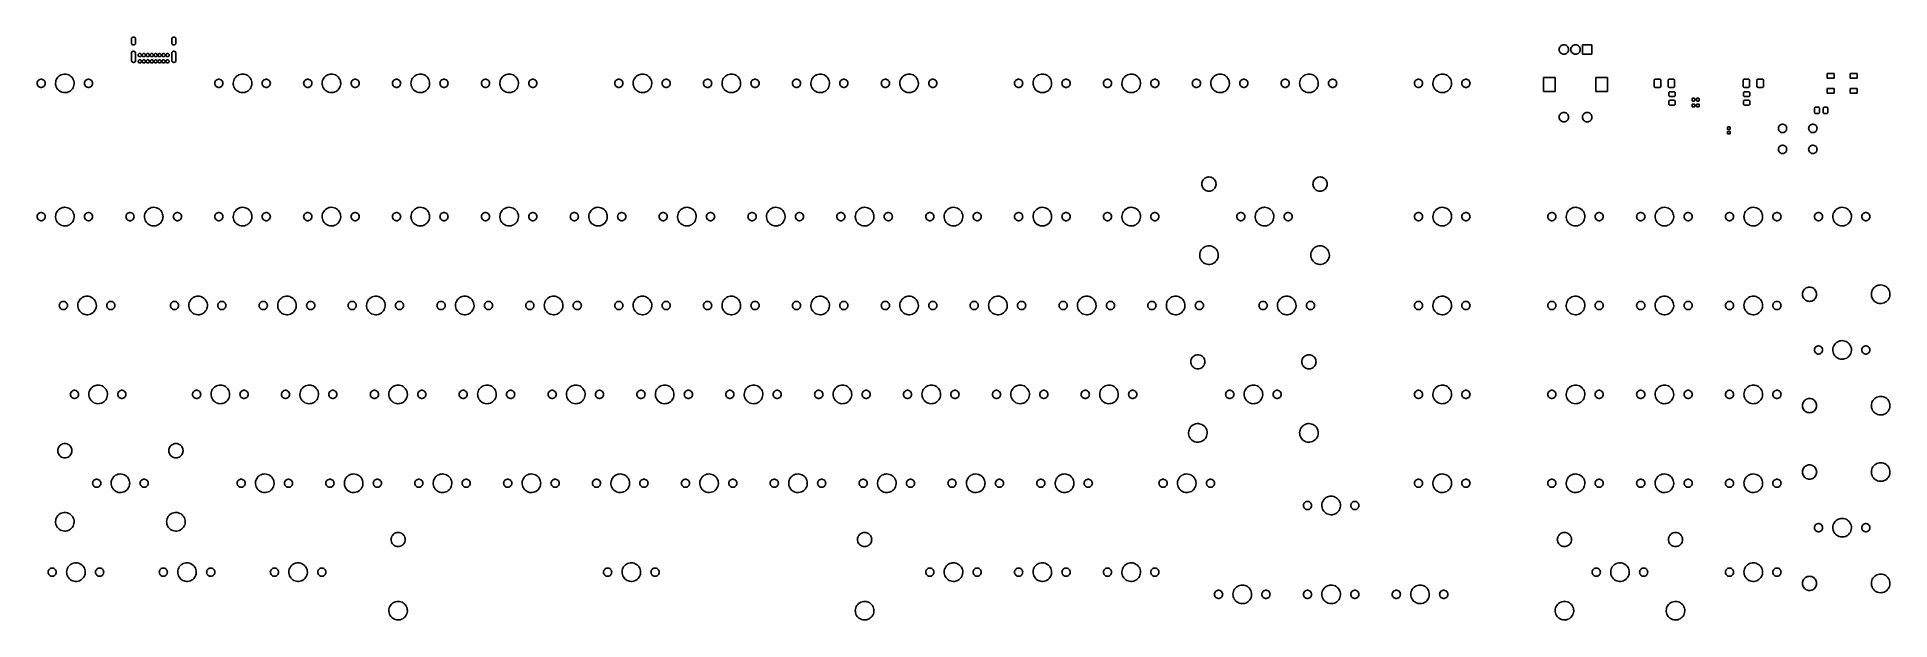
# Model space of a CAD drawing. Extents: x 30 to 427, y -148 to -23.
import ezdxf

# ---------------------------------------------------------------- set-up
doc = ezdxf.new("R2010")
doc.units = 0
doc.layers.add('BLACK', color=7, linetype='CONTINUOUS')

msp = doc.modelspace()

# ---------------------------------------------------------------- linework, layer by layer
at = {"layer": 'BLACK', "linetype": 'CONTINUOUS'}
for p, q in [((49.9937, -23.8712), (49.9993, -23.8009)), ((49.9993, -23.8009), (50.0396, -23.6733)), ((50.0396, -23.6733), (50.1157, -23.5632)), ((50.1157, -23.5632), (50.2208, -23.4804)), ((50.2208, -23.4804), (50.3456, -23.4321)), ((50.3456, -23.4321), (50.4791, -23.4226)), ((50.4791, -23.4226), (50.6094, -23.4529)), ((50.6094, -23.4529), (50.7251, -23.5201)), ((50.7251, -23.5201), (50.8159, -23.6183)), ((50.8159, -23.6183), (50.8739, -23.7389)), ((50.8739, -23.7389), (50.8937, -23.8712)), ((58.6437, -23.8712), (58.6493, -23.8009)), ((58.6493, -23.8009), (58.6896, -23.6733)), ((58.6896, -23.6733), (58.7657, -23.5632)), ((58.7657, -23.5632), (58.8708, -23.4804)), ((58.8708, -23.4804), (58.9956, -23.4321)), ((58.9956, -23.4321), (59.1291, -23.4226)), ((59.1291, -23.4226), (59.2594, -23.4529)), ((59.2594, -23.4529), (59.3751, -23.5201)), ((59.3751, -23.5201), (59.4659, -23.6183)), ((59.4659, -23.6183), (59.5239, -23.7389)), ((59.5239, -23.7389), (59.5437, -23.8712)), ((49.9937, -24.6713), (49.9937, -23.8712)), ((50.0136, -24.8036), (49.9937, -24.6713)), ((49.9937, -26.9012), (49.9993, -26.8309)), ((49.9937, -28.4012), (49.9937, -26.9012)), ((49.9993, -26.8309), (50.0396, -26.7033)), ((50.0716, -24.9242), (50.0136, -24.8036)), ((50.0396, -26.7033), (50.1157, -26.5932)), ((50.1624, -25.0224), (50.0716, -24.9242)), ((50.1157, -26.5932), (50.2208, -26.5104)), ((50.2781, -25.0896), (50.1624, -25.0224)), ((50.2208, -26.5104), (50.3456, -26.4621)), ((50.4084, -25.1199), (50.2781, -25.0896)), ((50.3456, -26.4621), (50.4791, -26.4526)), ((50.5419, -25.1104), (50.4084, -25.1199)), ((50.4791, -26.4526), (50.6094, -26.4829)), ((50.6667, -25.0621), (50.5419, -25.1104)), ((50.6094, -26.4829), (50.7251, -26.5501)), ((50.7718, -24.9793), (50.6667, -25.0621)), ((50.7251, -26.5501), (50.8159, -26.6483)), ((50.8479, -24.8692), (50.7718, -24.9793)), ((50.8159, -26.6483), (50.8739, -26.7689)), ((50.8882, -24.7416), (50.8479, -24.8692)), ((50.8739, -26.7689), (50.8937, -26.9012)), ((50.8937, -24.6713), (50.8882, -24.7416)), ((50.8937, -23.8712), (50.8937, -24.6713)), ((50.8937, -26.9012), (50.8937, -28.4012)), ((51.4437, -27.2812), (51.4609, -27.1731)), ((51.4609, -27.3894), (51.4437, -27.2812)), ((51.4609, -27.1731), (51.5106, -27.0755)), ((51.5106, -27.487), (51.4609, -27.3894)), ((51.5106, -27.0755), (51.588, -26.9981)), ((51.588, -27.5644), (51.5106, -27.487)), ((51.588, -26.9981), (51.6856, -26.9484)), ((51.6856, -27.6141), (51.588, -27.5644)), ((51.6856, -26.9484), (51.7937, -26.9312)), ((51.7937, -27.6312), (51.6856, -27.6141)), ((51.7937, -26.9312), (51.9019, -26.9484)), ((51.9019, -27.6141), (51.7937, -27.6312)), ((51.9019, -26.9484), (51.9995, -26.9981)), ((51.9995, -27.5644), (51.9019, -27.6141)), ((51.9995, -26.9981), (52.0769, -27.0755)), ((52.0769, -27.487), (51.9995, -27.5644)), ((52.0769, -27.0755), (52.1266, -27.1731)), ((52.1266, -27.3894), (52.0769, -27.487)), ((52.1266, -27.1731), (52.1437, -27.2812)), ((52.1437, -27.2812), (52.1266, -27.3894)), ((52.2937, -27.2812), (52.3109, -27.1731)), ((52.3109, -27.3894), (52.2937, -27.2812)), ((52.3109, -27.1731), (52.3606, -27.0755)), ((52.3606, -27.487), (52.3109, -27.3894)), ((52.3606, -27.0755), (52.438, -26.9981)), ((52.438, -27.5644), (52.3606, -27.487)), ((52.438, -26.9981), (52.5356, -26.9484)), ((52.5356, -27.6141), (52.438, -27.5644)), ((52.5356, -26.9484), (52.6437, -26.9312)), ((52.6437, -27.6312), (52.5356, -27.6141)), ((52.6437, -26.9312), (52.7519, -26.9484)), ((52.7519, -27.6141), (52.6437, -27.6312)), ((52.7519, -26.9484), (52.8495, -26.9981)), ((52.8495, -27.5644), (52.7519, -27.6141)), ((52.8495, -26.9981), (52.9269, -27.0755)), ((52.9269, -27.487), (52.8495, -27.5644)), ((52.9269, -27.0755), (52.9766, -27.1731)), ((52.9766, -27.3894), (52.9269, -27.487)), ((52.9766, -27.1731), (52.9937, -27.2812)), ((52.9937, -27.2812), (52.9766, -27.3894)), ((53.1437, -27.2812), (53.1609, -27.1731)), ((53.1609, -27.3894), (53.1437, -27.2812)), ((53.1609, -27.1731), (53.2106, -27.0755)), ((53.2106, -27.487), (53.1609, -27.3894)), ((53.2106, -27.0755), (53.288, -26.9981)), ((53.288, -27.5644), (53.2106, -27.487)), ((53.288, -26.9981), (53.3856, -26.9484)), ((53.3856, -27.6141), (53.288, -27.5644)), ((53.3856, -26.9484), (53.4937, -26.9312)), ((53.4937, -27.6312), (53.3856, -27.6141)), ((53.4937, -26.9312), (53.6019, -26.9484)), ((53.6019, -27.6141), (53.4937, -27.6312)), ((53.6019, -26.9484), (53.6995, -26.9981)), ((53.6995, -27.5644), (53.6019, -27.6141)), ((53.6995, -26.9981), (53.7769, -27.0755)), ((53.7769, -27.487), (53.6995, -27.5644)), ((53.7769, -27.0755), (53.8266, -27.1731)), ((53.8266, -27.3894), (53.7769, -27.487)), ((53.8266, -27.1731), (53.8438, -27.2812)), ((53.8438, -27.2812), (53.8266, -27.3894)), ((53.9937, -27.2812), (54.0109, -27.1731)), ((54.0109, -27.3894), (53.9937, -27.2812)), ((54.0109, -27.1731), (54.0606, -27.0755)), ((54.0606, -27.487), (54.0109, -27.3894)), ((54.0606, -27.0755), (54.138, -26.9981)), ((54.138, -27.5644), (54.0606, -27.487)), ((54.138, -26.9981), (54.2356, -26.9484)), ((54.2356, -27.6141), (54.138, -27.5644)), ((54.2356, -26.9484), (54.3438, -26.9312)), ((54.3438, -27.6312), (54.2356, -27.6141)), ((54.3438, -26.9312), (54.4519, -26.9484)), ((54.4519, -27.6141), (54.3438, -27.6312)), ((54.4519, -26.9484), (54.5495, -26.9981)), ((54.5495, -27.5644), (54.4519, -27.6141)), ((54.5495, -26.9981), (54.6269, -27.0755)), ((54.6269, -27.487), (54.5495, -27.5644)), ((54.6269, -27.0755), (54.6766, -27.1731)), ((54.6766, -27.3894), (54.6269, -27.487)), ((54.6766, -27.1731), (54.6937, -27.2812)), ((54.6937, -27.2812), (54.6766, -27.3894)), ((54.8438, -27.2812), (54.8609, -27.1731)), ((54.8609, -27.3894), (54.8438, -27.2812)), ((54.8609, -27.1731), (54.9106, -27.0755)), ((54.9106, -27.487), (54.8609, -27.3894)), ((54.9106, -27.0755), (54.988, -26.9981)), ((54.988, -27.5644), (54.9106, -27.487)), ((54.988, -26.9981), (55.0856, -26.9484)), ((55.0856, -27.6141), (54.988, -27.5644)), ((55.0856, -26.9484), (55.1937, -26.9312)), ((55.1937, -27.6312), (55.0856, -27.6141)), ((55.1937, -26.9312), (55.3019, -26.9484)), ((55.3019, -27.6141), (55.1937, -27.6312)), ((55.3019, -26.9484), (55.3995, -26.9981)), ((55.3995, -27.5644), (55.3019, -27.6141)), ((55.3995, -26.9981), (55.4769, -27.0755)), ((55.4769, -27.487), (55.3995, -27.5644)), ((55.4769, -27.0755), (55.5266, -27.1731)), ((55.5266, -27.3894), (55.4769, -27.487)), ((55.5266, -27.1731), (55.5437, -27.2812)), ((55.5437, -27.2812), (55.5266, -27.3894)), ((55.6937, -27.2812), (55.7109, -27.1731)), ((55.7109, -27.3894), (55.6937, -27.2812)), ((55.7109, -27.1731), (55.7606, -27.0755)), ((55.7606, -27.487), (55.7109, -27.3894)), ((55.7606, -27.0755), (55.838, -26.9981)), ((55.838, -27.5644), (55.7606, -27.487)), ((55.838, -26.9981), (55.9356, -26.9484)), ((55.9356, -27.6141), (55.838, -27.5644)), ((55.9356, -26.9484), (56.0437, -26.9312)), ((56.0437, -27.6312), (55.9356, -27.6141)), ((56.0437, -26.9312), (56.1519, -26.9484)), ((56.1519, -27.6141), (56.0437, -27.6312)), ((56.1519, -26.9484), (56.2495, -26.9981)), ((56.2495, -27.5644), (56.1519, -27.6141)), ((56.2495, -26.9981), (56.3269, -27.0755)), ((56.3269, -27.487), (56.2495, -27.5644)), ((56.3269, -27.0755), (56.3766, -27.1731)), ((56.3766, -27.3894), (56.3269, -27.487)), ((56.3766, -27.1731), (56.3937, -27.2812)), ((56.3937, -27.2812), (56.3766, -27.3894)), ((56.5437, -27.2812), (56.5609, -27.1731)), ((56.5609, -27.3894), (56.5437, -27.2812)), ((56.5609, -27.1731), (56.6106, -27.0755)), ((56.6106, -27.487), (56.5609, -27.3894)), ((56.6106, -27.0755), (56.688, -26.9981)), ((56.688, -27.5644), (56.6106, -27.487)), ((56.688, -26.9981), (56.7856, -26.9484)), ((56.7856, -27.6141), (56.688, -27.5644)), ((56.7856, -26.9484), (56.8937, -26.9312)), ((56.8937, -27.6312), (56.7856, -27.6141)), ((56.8937, -26.9312), (57.0019, -26.9484)), ((57.0019, -27.6141), (56.8937, -27.6312)), ((57.0019, -26.9484), (57.0995, -26.9981)), ((57.0995, -27.5644), (57.0019, -27.6141)), ((57.0995, -26.9981), (57.1769, -27.0755)), ((57.1769, -27.487), (57.0995, -27.5644)), ((57.1769, -27.0755), (57.2266, -27.1731)), ((57.2266, -27.3894), (57.1769, -27.487)), ((57.2266, -27.1731), (57.2437, -27.2812)), ((57.2437, -27.2812), (57.2266, -27.3894)), ((57.3937, -27.2812), (57.4109, -27.1731)), ((57.4109, -27.3894), (57.3937, -27.2812)), ((57.4109, -27.1731), (57.4606, -27.0755)), ((57.4606, -27.487), (57.4109, -27.3894)), ((57.4606, -27.0755), (57.538, -26.9981)), ((57.538, -27.5644), (57.4606, -27.487)), ((57.538, -26.9981), (57.6356, -26.9484)), ((57.6356, -27.6141), (57.538, -27.5644)), ((57.6356, -26.9484), (57.7437, -26.9312)), ((57.7437, -27.6312), (57.6356, -27.6141)), ((57.7437, -26.9312), (57.8519, -26.9484)), ((57.8519, -27.6141), (57.7437, -27.6312)), ((57.8519, -26.9484), (57.9495, -26.9981)), ((57.9495, -27.5644), (57.8519, -27.6141)), ((57.9495, -26.9981), (58.0269, -27.0755)), ((58.0269, -27.487), (57.9495, -27.5644)), ((58.0269, -27.0755), (58.0766, -27.1731)), ((58.0766, -27.3894), (58.0269, -27.487)), ((58.0766, -27.1731), (58.0938, -27.2812)), ((58.0938, -27.2812), (58.0766, -27.3894)), ((58.6437, -24.6713), (58.6437, -23.8712)), ((58.6636, -24.8036), (58.6437, -24.6713)), ((58.6437, -26.9012), (58.6493, -26.8309)), ((58.6437, -28.4012), (58.6437, -26.9012)), ((58.6493, -26.8309), (58.6896, -26.7033)), ((58.7216, -24.9242), (58.6636, -24.8036)), ((58.6896, -26.7033), (58.7657, -26.5932)), ((58.8124, -25.0224), (58.7216, -24.9242)), ((58.7657, -26.5932), (58.8708, -26.5104)), ((58.9281, -25.0896), (58.8124, -25.0224)), ((58.8708, -26.5104), (58.9956, -26.4621)), ((59.0584, -25.1199), (58.9281, -25.0896)), ((58.9956, -26.4621), (59.1291, -26.4526)), ((59.1919, -25.1104), (59.0584, -25.1199)), ((59.1291, -26.4526), (59.2594, -26.4829)), ((59.3167, -25.0621), (59.1919, -25.1104)), ((59.2594, -26.4829), (59.3751, -26.5501)), ((59.4218, -24.9793), (59.3167, -25.0621)), ((59.3751, -26.5501), (59.4659, -26.6483)), ((59.4979, -24.8692), (59.4218, -24.9793)), ((59.4659, -26.6483), (59.5239, -26.7689)), ((59.5382, -24.7416), (59.4979, -24.8692)), ((59.5239, -26.7689), (59.5437, -26.9012)), ((59.5437, -24.6713), (59.5382, -24.7416)), ((59.5437, -23.8712), (59.5437, -24.6713)), ((59.5437, -26.9012), (59.5437, -28.4012)), ((356.069, -26.0735), (356.091, -25.8796)), ((356.085, -26.268), (356.069, -26.0735)), ((356.139, -26.4556), (356.085, -26.268)), ((356.091, -25.8796), (356.15, -25.6936)), ((356.228, -26.6292), (356.139, -26.4556)), ((356.15, -25.6936), (356.244, -25.5225)), ((356.349, -26.7822), (356.228, -26.6292)), ((356.244, -25.5225), (356.369, -25.373)), ((356.498, -26.9086), (356.349, -26.7822)), ((356.369, -25.373), (356.521, -25.2507)), ((356.668, -27.0039), (356.498, -26.9086)), ((356.521, -25.2507), (356.694, -25.1603)), ((356.854, -27.0642), (356.668, -27.0039)), ((356.694, -25.1603), (356.881, -25.1052)), ((357.048, -27.0873), (356.854, -27.0642)), ((356.881, -25.1052), (357.076, -25.0875)), ((357.242, -27.0723), (357.048, -27.0873)), ((357.076, -25.0875), (357.27, -25.1079)), ((357.43, -27.0198), (357.242, -27.0723)), ((357.27, -25.1079), (357.456, -25.1656)), ((357.605, -26.9318), (357.43, -27.0198)), ((357.456, -25.1656), (357.628, -25.2585)), ((357.758, -26.8117), (357.605, -26.9318)), ((357.628, -25.2585), (357.778, -25.3829)), ((357.886, -26.6639), (357.758, -26.8117)), ((357.778, -25.3829), (357.902, -25.5341)), ((357.982, -26.4942), (357.886, -26.6639)), ((357.902, -25.5341), (357.993, -25.7064)), ((358.044, -26.309), (357.982, -26.4942)), ((357.993, -25.7064), (358.05, -25.8933)), ((358.068, -26.1154), (358.044, -26.309)), ((358.05, -25.8933), (358.069, -26.0875)), ((358.069, -26.0875), (358.068, -26.1154)), ((358.569, -26.0735), (358.591, -25.8796)), ((358.585, -26.268), (358.569, -26.0735)), ((358.639, -26.4556), (358.585, -26.268)), ((358.591, -25.8796), (358.65, -25.6936)), ((358.728, -26.6292), (358.639, -26.4556)), ((358.65, -25.6936), (358.744, -25.5225)), ((358.849, -26.7822), (358.728, -26.6292)), ((358.744, -25.5225), (358.869, -25.373)), ((358.998, -26.9086), (358.849, -26.7822)), ((358.869, -25.373), (359.021, -25.2507)), ((359.168, -27.0039), (358.998, -26.9086)), ((359.021, -25.2507), (359.194, -25.1603)), ((359.354, -27.0642), (359.168, -27.0039)), ((359.194, -25.1603), (359.381, -25.1052)), ((359.548, -27.0873), (359.354, -27.0642)), ((359.381, -25.1052), (359.576, -25.0875)), ((359.742, -27.0723), (359.548, -27.0873)), ((359.576, -25.0875), (359.77, -25.1079)), ((359.93, -27.0198), (359.742, -27.0723)), ((359.77, -25.1079), (359.956, -25.1656)), ((360.105, -26.9318), (359.93, -27.0198)), ((359.956, -25.1656), (360.128, -25.2585)), ((360.258, -26.8117), (360.105, -26.9318)), ((360.128, -25.2585), (360.278, -25.3829)), ((360.386, -26.6639), (360.258, -26.8117)), ((360.278, -25.3829), (360.402, -25.5341)), ((360.482, -26.4942), (360.386, -26.6639)), ((360.402, -25.5341), (360.493, -25.7064)), ((360.544, -26.309), (360.482, -26.4942)), ((360.493, -25.7064), (360.55, -25.8933)), ((360.568, -26.1154), (360.544, -26.309)), ((360.55, -25.8933), (360.569, -26.0875)), ((360.569, -26.0875), (360.568, -26.1154)), ((361.069, -27.0875), (361.069, -25.0875)), ((361.069, -25.0875), (363.069, -25.0875)), ((363.069, -27.0875), (361.069, -27.0875)), ((363.069, -25.0875), (363.069, -27.0875)), ((34.4478, -31.8012), (34.6769, -31.6374)), ((34.6769, -31.6374), (34.9269, -31.5076)), ((34.9269, -31.5076), (35.1926, -31.4143)), ((35.1926, -31.4143), (35.4688, -31.3593)), ((35.4688, -31.3593), (35.7501, -31.3438)), ((35.7501, -31.3438), (36.0307, -31.3681)), ((36.0307, -31.3681), (36.305, -31.4317)), ((36.305, -31.4317), (36.5677, -31.5334)), ((36.5677, -31.5334), (36.8134, -31.671)), ((36.8134, -31.671), (37.0373, -31.8419)), ((50.0136, -28.5336), (49.9937, -28.4012)), ((50.0716, -28.6542), (50.0136, -28.5336)), ((50.1624, -28.7524), (50.0716, -28.6542)), ((50.2781, -28.8196), (50.1624, -28.7524)), ((50.4084, -28.8499), (50.2781, -28.8196)), ((50.5419, -28.8404), (50.4084, -28.8499)), ((50.6667, -28.7921), (50.5419, -28.8404)), ((50.7718, -28.7093), (50.6667, -28.7921)), ((50.8479, -28.5992), (50.7718, -28.7093)), ((50.8882, -28.4716), (50.8479, -28.5992)), ((50.8937, -28.4012), (50.8882, -28.4716)), ((51.4437, -28.6312), (51.4609, -28.5231)), ((51.4609, -28.7394), (51.4437, -28.6312)), ((51.4609, -28.5231), (51.5106, -28.4255)), ((51.5106, -28.837), (51.4609, -28.7394)), ((51.5106, -28.4255), (51.588, -28.3481)), ((51.588, -28.9144), (51.5106, -28.837)), ((51.588, -28.3481), (51.6856, -28.2984)), ((51.6856, -28.9641), (51.588, -28.9144)), ((51.6856, -28.2984), (51.7937, -28.2812)), ((51.7937, -28.9812), (51.6856, -28.9641)), ((51.7937, -28.2812), (51.9019, -28.2984)), ((51.9019, -28.9641), (51.7937, -28.9812)), ((51.9019, -28.2984), (51.9995, -28.3481)), ((51.9995, -28.9144), (51.9019, -28.9641)), ((51.9995, -28.3481), (52.0769, -28.4255)), ((52.0769, -28.837), (51.9995, -28.9144)), ((52.0769, -28.4255), (52.1266, -28.5231)), ((52.1266, -28.7394), (52.0769, -28.837)), ((52.1266, -28.5231), (52.1437, -28.6312)), ((52.1437, -28.6312), (52.1266, -28.7394)), ((52.2937, -28.6312), (52.3109, -28.5231)), ((52.3109, -28.7394), (52.2937, -28.6312)), ((52.3109, -28.5231), (52.3606, -28.4255)), ((52.3606, -28.837), (52.3109, -28.7394)), ((52.3606, -28.4255), (52.438, -28.3481)), ((52.438, -28.9144), (52.3606, -28.837)), ((52.438, -28.3481), (52.5356, -28.2984)), ((52.5356, -28.9641), (52.438, -28.9144)), ((52.5356, -28.2984), (52.6437, -28.2812)), ((52.6437, -28.9812), (52.5356, -28.9641)), ((52.6437, -28.2812), (52.7519, -28.2984)), ((52.7519, -28.9641), (52.6437, -28.9812)), ((52.7519, -28.2984), (52.8495, -28.3481)), ((52.8495, -28.9144), (52.7519, -28.9641)), ((52.8495, -28.3481), (52.9269, -28.4255)), ((52.9269, -28.837), (52.8495, -28.9144)), ((52.9269, -28.4255), (52.9766, -28.5231)), ((52.9766, -28.7394), (52.9269, -28.837)), ((52.9766, -28.5231), (52.9937, -28.6312)), ((52.9937, -28.6312), (52.9766, -28.7394)), ((53.1437, -28.6312), (53.1609, -28.5231)), ((53.1609, -28.7394), (53.1437, -28.6312)), ((53.1609, -28.5231), (53.2106, -28.4255)), ((53.2106, -28.837), (53.1609, -28.7394)), ((53.2106, -28.4255), (53.288, -28.3481)), ((53.288, -28.9144), (53.2106, -28.837)), ((53.288, -28.3481), (53.3856, -28.2984)), ((53.3856, -28.9641), (53.288, -28.9144)), ((53.3856, -28.2984), (53.4937, -28.2812)), ((53.4937, -28.9812), (53.3856, -28.9641)), ((53.4937, -28.2812), (53.6019, -28.2984)), ((53.6019, -28.9641), (53.4937, -28.9812)), ((53.6019, -28.2984), (53.6995, -28.3481)), ((53.6995, -28.9144), (53.6019, -28.9641)), ((53.6995, -28.3481), (53.7769, -28.4255)), ((53.7769, -28.837), (53.6995, -28.9144)), ((53.7769, -28.4255), (53.8266, -28.5231)), ((53.8266, -28.7394), (53.7769, -28.837)), ((53.8266, -28.5231), (53.8438, -28.6312)), ((53.8438, -28.6312), (53.8266, -28.7394)), ((53.9937, -28.6312), (54.0109, -28.5231)), ((54.0109, -28.7394), (53.9937, -28.6312)), ((54.0109, -28.5231), (54.0606, -28.4255)), ((54.0606, -28.837), (54.0109, -28.7394)), ((54.0606, -28.4255), (54.138, -28.3481)), ((54.138, -28.9144), (54.0606, -28.837)), ((54.138, -28.3481), (54.2356, -28.2984)), ((54.2356, -28.9641), (54.138, -28.9144)), ((54.2356, -28.2984), (54.3438, -28.2812)), ((54.3438, -28.9812), (54.2356, -28.9641)), ((54.3438, -28.2812), (54.4519, -28.2984)), ((54.4519, -28.9641), (54.3438, -28.9812)), ((54.4519, -28.2984), (54.5495, -28.3481)), ((54.5495, -28.9144), (54.4519, -28.9641)), ((54.5495, -28.3481), (54.6269, -28.4255)), ((54.6269, -28.837), (54.5495, -28.9144)), ((54.6269, -28.4255), (54.6766, -28.5231)), ((54.6766, -28.7394), (54.6269, -28.837)), ((54.6766, -28.5231), (54.6937, -28.6312)), ((54.6937, -28.6312), (54.6766, -28.7394)), ((54.8438, -28.6312), (54.8609, -28.5231)), ((54.8609, -28.7394), (54.8438, -28.6312)), ((54.8609, -28.5231), (54.9106, -28.4255)), ((54.9106, -28.837), (54.8609, -28.7394)), ((54.9106, -28.4255), (54.988, -28.3481)), ((54.988, -28.9144), (54.9106, -28.837)), ((54.988, -28.3481), (55.0856, -28.2984)), ((55.0856, -28.9641), (54.988, -28.9144)), ((55.0856, -28.2984), (55.1937, -28.2812)), ((55.1937, -28.9812), (55.0856, -28.9641)), ((55.1937, -28.2812), (55.3019, -28.2984)), ((55.3019, -28.9641), (55.1937, -28.9812)), ((55.3019, -28.2984), (55.3995, -28.3481)), ((55.3995, -28.9144), (55.3019, -28.9641)), ((55.3995, -28.3481), (55.4769, -28.4255)), ((55.4769, -28.837), (55.3995, -28.9144)), ((55.4769, -28.4255), (55.5266, -28.5231)), ((55.5266, -28.7394), (55.4769, -28.837)), ((55.5266, -28.5231), (55.5437, -28.6312)), ((55.5437, -28.6312), (55.5266, -28.7394)), ((55.6937, -28.6312), (55.7109, -28.5231)), ((55.7109, -28.7394), (55.6937, -28.6312)), ((55.7109, -28.5231), (55.7606, -28.4255)), ((55.7606, -28.837), (55.7109, -28.7394)), ((55.7606, -28.4255), (55.838, -28.3481)), ((55.838, -28.9144), (55.7606, -28.837)), ((55.838, -28.3481), (55.9356, -28.2984)), ((55.9356, -28.9641), (55.838, -28.9144)), ((55.9356, -28.2984), (56.0437, -28.2812)), ((56.0437, -28.9812), (55.9356, -28.9641)), ((56.0437, -28.2812), (56.1519, -28.2984)), ((56.1519, -28.9641), (56.0437, -28.9812)), ((56.1519, -28.2984), (56.2495, -28.3481)), ((56.2495, -28.9144), (56.1519, -28.9641)), ((56.2495, -28.3481), (56.3269, -28.4255)), ((56.3269, -28.837), (56.2495, -28.9144)), ((56.3269, -28.4255), (56.3766, -28.5231)), ((56.3766, -28.7394), (56.3269, -28.837)), ((56.3766, -28.5231), (56.3937, -28.6312)), ((56.3937, -28.6312), (56.3766, -28.7394)), ((56.5437, -28.6312), (56.5609, -28.5231)), ((56.5609, -28.7394), (56.5437, -28.6312)), ((56.5609, -28.5231), (56.6106, -28.4255)), ((56.6106, -28.837), (56.5609, -28.7394)), ((56.6106, -28.4255), (56.688, -28.3481)), ((56.688, -28.9144), (56.6106, -28.837)), ((56.688, -28.3481), (56.7856, -28.2984)), ((56.7856, -28.9641), (56.688, -28.9144)), ((56.7856, -28.2984), (56.8937, -28.2812)), ((56.8937, -28.9812), (56.7856, -28.9641)), ((56.8937, -28.2812), (57.0019, -28.2984)), ((57.0019, -28.9641), (56.8937, -28.9812)), ((57.0019, -28.2984), (57.0995, -28.3481)), ((57.0995, -28.9144), (57.0019, -28.9641)), ((57.0995, -28.3481), (57.1769, -28.4255)), ((57.1769, -28.837), (57.0995, -28.9144)), ((57.1769, -28.4255), (57.2266, -28.5231)), ((57.2266, -28.7394), (57.1769, -28.837)), ((57.2266, -28.5231), (57.2437, -28.6312)), ((57.2437, -28.6312), (57.2266, -28.7394)), ((57.3937, -28.6312), (57.4109, -28.5231)), ((57.4109, -28.7394), (57.3937, -28.6312)), ((57.4109, -28.5231), (57.4606, -28.4255)), ((57.4606, -28.837), (57.4109, -28.7394)), ((57.4606, -28.4255), (57.538, -28.3481)), ((57.538, -28.9144), (57.4606, -28.837)), ((57.538, -28.3481), (57.6356, -28.2984)), ((57.6356, -28.9641), (57.538, -28.9144)), ((57.6356, -28.2984), (57.7437, -28.2812)), ((57.7437, -28.9812), (57.6356, -28.9641)), ((57.7437, -28.2812), (57.8519, -28.2984)), ((57.8519, -28.9641), (57.7437, -28.9812)), ((57.8519, -28.2984), (57.9495, -28.3481)), ((57.9495, -28.9144), (57.8519, -28.9641)), ((57.9495, -28.3481), (58.0269, -28.4255)), ((58.0269, -28.837), (57.9495, -28.9144)), ((58.0269, -28.4255), (58.0766, -28.5231)), ((58.0766, -28.7394), (58.0269, -28.837)), ((58.0766, -28.5231), (58.0938, -28.6312)), ((58.0938, -28.6312), (58.0766, -28.7394)), ((58.6636, -28.5336), (58.6437, -28.4012)), ((58.7216, -28.6542), (58.6636, -28.5336)), ((58.8124, -28.7524), (58.7216, -28.6542)), ((58.9281, -28.8196), (58.8124, -28.7524)), ((59.0584, -28.8499), (58.9281, -28.8196)), ((59.1919, -28.8404), (59.0584, -28.8499)), ((59.3167, -28.7921), (59.1919, -28.8404)), ((59.4218, -28.7093), (59.3167, -28.7921)), ((59.4979, -28.5992), (59.4218, -28.7093)), ((59.5382, -28.4716), (59.4979, -28.5992)), ((59.5437, -28.4012), (59.5382, -28.4716)), ((72.5478, -31.8012), (72.7769, -31.6374)), ((72.7769, -31.6374), (73.0269, -31.5076)), ((73.0269, -31.5076), (73.2926, -31.4143)), ((73.2926, -31.4143), (73.5688, -31.3593)), ((73.5688, -31.3593), (73.8501, -31.3438)), ((73.8501, -31.3438), (74.1307, -31.3681)), ((74.1307, -31.3681), (74.405, -31.4317)), ((74.405, -31.4317), (74.6677, -31.5334)), ((74.6677, -31.5334), (74.9134, -31.671)), ((74.9134, -31.671), (75.1373, -31.8419)), ((91.5978, -31.8012), (91.8269, -31.6374)), ((91.8269, -31.6374), (92.0769, -31.5076)), ((92.0769, -31.5076), (92.3426, -31.4143)), ((92.3426, -31.4143), (92.6188, -31.3593)), ((92.6188, -31.3593), (92.9001, -31.3438)), ((92.9001, -31.3438), (93.1807, -31.3681)), ((93.1807, -31.3681), (93.455, -31.4317)), ((93.455, -31.4317), (93.7177, -31.5334)), ((93.7177, -31.5334), (93.9634, -31.671)), ((93.9634, -31.671), (94.1873, -31.8419)), ((110.648, -31.8012), (110.877, -31.6374)), ((110.877, -31.6374), (111.127, -31.5076)), ((111.127, -31.5076), (111.393, -31.4143)), ((111.393, -31.4143), (111.669, -31.3593)), ((111.669, -31.3593), (111.95, -31.3438)), ((111.95, -31.3438), (112.231, -31.3681)), ((112.231, -31.3681), (112.505, -31.4317)), ((112.505, -31.4317), (112.768, -31.5334)), ((112.768, -31.5334), (113.013, -31.671)), ((113.013, -31.671), (113.237, -31.8419)), ((129.698, -31.8012), (129.927, -31.6374)), ((129.927, -31.6374), (130.177, -31.5076)), ((130.177, -31.5076), (130.443, -31.4143)), ((130.443, -31.4143), (130.719, -31.3593)), ((130.719, -31.3593), (131, -31.3438)), ((131, -31.3438), (131.281, -31.3681)), ((131.281, -31.3681), (131.555, -31.4317)), ((131.555, -31.4317), (131.818, -31.5334)), ((131.818, -31.5334), (132.063, -31.671)), ((132.063, -31.671), (132.287, -31.8419)), ((158.273, -31.8012), (158.502, -31.6374)), ((158.502, -31.6374), (158.752, -31.5076)), ((158.752, -31.5076), (159.018, -31.4143)), ((159.018, -31.4143), (159.294, -31.3593)), ((159.294, -31.3593), (159.575, -31.3438)), ((159.575, -31.3438), (159.856, -31.3681)), ((159.856, -31.3681), (160.13, -31.4317)), ((160.13, -31.4317), (160.393, -31.5334)), ((160.393, -31.5334), (160.638, -31.671)), ((160.638, -31.671), (160.862, -31.8419)), ((177.323, -31.8012), (177.552, -31.6374)), ((177.552, -31.6374), (177.802, -31.5076)), ((177.802, -31.5076), (178.068, -31.4143)), ((178.068, -31.4143), (178.344, -31.3593)), ((178.344, -31.3593), (178.625, -31.3438)), ((178.625, -31.3438), (178.906, -31.3681)), ((178.906, -31.3681), (179.18, -31.4317)), ((179.18, -31.4317), (179.443, -31.5334)), ((179.443, -31.5334), (179.688, -31.671)), ((179.688, -31.671), (179.912, -31.8419)), ((196.373, -31.8012), (196.602, -31.6374)), ((196.602, -31.6374), (196.852, -31.5076)), ((196.852, -31.5076), (197.118, -31.4143)), ((197.118, -31.4143), (197.394, -31.3593)), ((197.394, -31.3593), (197.675, -31.3438)), ((197.675, -31.3438), (197.956, -31.3681)), ((197.956, -31.3681), (198.23, -31.4317)), ((198.23, -31.4317), (198.493, -31.5334)), ((198.493, -31.5334), (198.738, -31.671)), ((198.738, -31.671), (198.962, -31.8419)), ((215.423, -31.8012), (215.652, -31.6374)), ((215.652, -31.6374), (215.902, -31.5076)), ((215.902, -31.5076), (216.168, -31.4143)), ((216.168, -31.4143), (216.444, -31.3593)), ((216.444, -31.3593), (216.725, -31.3438)), ((216.725, -31.3438), (217.006, -31.3681)), ((217.006, -31.3681), (217.28, -31.4317)), ((217.28, -31.4317), (217.543, -31.5334)), ((217.543, -31.5334), (217.788, -31.671)), ((217.788, -31.671), (218.012, -31.8419)), ((243.998, -31.8012), (244.227, -31.6374)), ((244.227, -31.6374), (244.477, -31.5076)), ((244.477, -31.5076), (244.743, -31.4143)), ((244.743, -31.4143), (245.019, -31.3593)), ((245.019, -31.3593), (245.3, -31.3438)), ((245.3, -31.3438), (245.581, -31.3681)), ((245.581, -31.3681), (245.855, -31.4317)), ((245.855, -31.4317), (246.118, -31.5334)), ((246.118, -31.5334), (246.363, -31.671)), ((246.363, -31.671), (246.587, -31.8419)), ((263.048, -31.8012), (263.277, -31.6374)), ((263.277, -31.6374), (263.527, -31.5076)), ((263.527, -31.5076), (263.793, -31.4143)), ((263.793, -31.4143), (264.069, -31.3593)), ((264.069, -31.3593), (264.35, -31.3438)), ((264.35, -31.3438), (264.631, -31.3681)), ((264.631, -31.3681), (264.905, -31.4317)), ((264.905, -31.4317), (265.168, -31.5334)), ((265.168, -31.5334), (265.413, -31.671)), ((265.413, -31.671), (265.637, -31.8419)), ((282.098, -31.8012), (282.327, -31.6374)), ((282.327, -31.6374), (282.577, -31.5076)), ((282.577, -31.5076), (282.843, -31.4143)), ((282.843, -31.4143), (283.119, -31.3593)), ((283.119, -31.3593), (283.4, -31.3438)), ((283.4, -31.3438), (283.681, -31.3681)), ((283.681, -31.3681), (283.955, -31.4317)), ((283.955, -31.4317), (284.218, -31.5334)), ((284.218, -31.5334), (284.463, -31.671)), ((284.463, -31.671), (284.687, -31.8419)), ((301.148, -31.8012), (301.377, -31.6374)), ((301.377, -31.6374), (301.627, -31.5076)), ((301.627, -31.5076), (301.893, -31.4143)), ((301.893, -31.4143), (302.169, -31.3593)), ((302.169, -31.3593), (302.45, -31.3438)), ((302.45, -31.3438), (302.731, -31.3681)), ((302.731, -31.3681), (303.005, -31.4317)), ((303.005, -31.4317), (303.268, -31.5334)), ((303.268, -31.5334), (303.513, -31.671)), ((303.513, -31.671), (303.737, -31.8419)), ((329.723, -31.8012), (329.952, -31.6374)), ((329.952, -31.6374), (330.202, -31.5076)), ((330.202, -31.5076), (330.468, -31.4143)), ((330.468, -31.4143), (330.744, -31.3593)), ((330.744, -31.3593), (331.025, -31.3438)), ((331.025, -31.3438), (331.306, -31.3681)), ((331.306, -31.3681), (331.58, -31.4317)), ((331.58, -31.4317), (331.843, -31.5334)), ((331.843, -31.5334), (332.088, -31.671)), ((332.088, -31.671), (332.312, -31.8419)), ((413.519, -32.2375), (413.519, -31.2375)), ((413.519, -31.2375), (415.019, -31.2375)), ((415.019, -31.2375), (415.019, -32.2375)), ((418.419, -32.2375), (418.419, -31.2375)), ((418.419, -31.2375), (419.919, -31.2375)), ((419.919, -31.2375), (419.919, -32.2375)), ((29.7637, -33.3375), (29.7829, -33.1556)), ((29.7829, -33.5194), (29.7637, -33.3375)), ((29.7829, -33.1556), (29.8394, -32.9816)), ((29.8394, -33.6934), (29.7829, -33.5194)), ((29.8394, -32.9816), (29.9309, -32.8232)), ((29.9309, -33.8518), (29.8394, -33.6934)), ((29.9309, -32.8232), (30.0533, -32.6872)), ((30.0533, -33.9878), (29.9309, -33.8518)), ((30.0533, -32.6872), (30.2012, -32.5797)), ((30.2012, -34.0953), (30.0533, -33.9878)), ((30.2012, -32.5797), (30.3684, -32.5053)), ((30.3684, -34.1697), (30.2012, -34.0953)), ((30.3684, -32.5053), (30.5473, -32.4673)), ((30.5473, -34.2077), (30.3684, -34.1697)), ((30.5473, -32.4673), (30.7302, -32.4673)), ((30.7302, -34.2077), (30.5473, -34.2077)), ((30.7302, -32.4673), (30.9091, -32.5053)), ((30.9091, -34.1697), (30.7302, -34.2077)), ((30.9091, -32.5053), (31.0762, -32.5797)), ((31.0762, -34.0953), (30.9091, -34.1697)), ((31.0762, -32.5797), (31.2242, -32.6872)), ((31.2242, -33.9878), (31.0762, -34.0953)), ((31.2242, -32.6872), (31.3466, -32.8232)), ((31.3466, -33.8518), (31.2242, -33.9878)), ((31.3466, -32.8232), (31.4381, -32.9816)), ((31.4381, -33.6934), (31.3466, -33.8518)), ((31.4381, -32.9816), (31.4946, -33.1556)), ((31.4946, -33.5194), (31.4381, -33.6934)), ((31.4946, -33.1556), (31.5137, -33.3375)), ((31.5137, -33.3375), (31.4946, -33.5194)), ((33.7258, -33.2749), (33.7545, -32.9947)), ((33.7369, -33.5563), (33.7258, -33.2749)), ((33.7875, -33.8334), (33.7369, -33.5563)), ((33.7545, -32.9947), (33.8224, -32.7214)), ((33.8766, -34.1005), (33.7875, -33.8334)), ((33.8224, -32.7214), (33.9282, -32.4603)), ((34.0025, -34.3525), (33.8766, -34.1005)), ((33.9282, -32.4603), (34.0696, -32.2168)), ((34.1626, -34.5842), (34.0025, -34.3525)), ((34.0696, -32.2168), (34.244, -31.9956)), ((34.3538, -34.791), (34.1626, -34.5842)), ((34.244, -31.9956), (34.4478, -31.8012)), ((34.5722, -34.9688), (34.3538, -34.791)), ((34.8135, -35.1141), (34.5722, -34.9688)), ((35.0729, -35.2239), (34.8135, -35.1141)), ((35.3451, -35.2961), (35.0729, -35.2239)), ((35.6248, -35.3292), (35.3451, -35.2961)), ((35.9064, -35.3226), (35.6248, -35.3292)), ((36.1842, -35.2763), (35.9064, -35.3226)), ((36.4528, -35.1914), (36.1842, -35.2763)), ((36.7066, -35.0695), (36.4528, -35.1914)), ((36.9408, -34.913), (36.7066, -35.0695)), ((37.1506, -34.7251), (36.9408, -34.913)), ((37.0373, -31.8419), (37.2349, -32.0426)), ((37.3318, -34.5095), (37.1506, -34.7251)), ((37.2349, -32.0426), (37.4023, -32.2691)), ((37.4809, -34.2705), (37.3318, -34.5095)), ((37.4023, -32.2691), (37.536, -32.517)), ((37.5948, -34.0129), (37.4809, -34.2705)), ((37.536, -32.517), (37.6335, -32.7812)), ((37.6712, -33.7418), (37.5948, -34.0129)), ((37.6335, -32.7812), (37.6928, -33.0566)), ((37.7087, -33.4627), (37.6712, -33.7418)), ((37.6928, -33.0566), (37.7126, -33.3375)), ((37.7126, -33.3375), (37.7087, -33.4627)), ((39.9237, -33.3375), (39.9429, -33.1556)), ((39.9429, -33.5194), (39.9237, -33.3375)), ((39.9429, -33.1556), (39.9994, -32.9816)), ((39.9994, -33.6934), (39.9429, -33.5194)), ((39.9994, -32.9816), (40.0909, -32.8232)), ((40.0909, -33.8518), (39.9994, -33.6934)), ((40.0909, -32.8232), (40.2133, -32.6872)), ((40.2133, -33.9878), (40.0909, -33.8518)), ((40.2133, -32.6872), (40.3612, -32.5797)), ((40.3612, -34.0953), (40.2133, -33.9878)), ((40.3612, -32.5797), (40.5284, -32.5053)), ((40.5284, -34.1697), (40.3612, -34.0953)), ((40.5284, -32.5053), (40.7073, -32.4673)), ((40.7073, -34.2077), (40.5284, -34.1697)), ((40.7073, -32.4673), (40.8902, -32.4673)), ((40.8902, -34.2077), (40.7073, -34.2077)), ((40.8902, -32.4673), (41.0691, -32.5053)), ((41.0691, -34.1697), (40.8902, -34.2077)), ((41.0691, -32.5053), (41.2362, -32.5797)), ((41.2362, -34.0953), (41.0691, -34.1697)), ((41.2362, -32.5797), (41.3842, -32.6872)), ((41.3842, -33.9878), (41.2362, -34.0953)), ((41.3842, -32.6872), (41.5066, -32.8232)), ((41.5066, -33.8518), (41.3842, -33.9878)), ((41.5066, -32.8232), (41.5981, -32.9816)), ((41.5981, -33.6934), (41.5066, -33.8518)), ((41.5981, -32.9816), (41.6546, -33.1556)), ((41.6546, -33.5194), (41.5981, -33.6934)), ((41.6546, -33.1556), (41.6737, -33.3375)), ((41.6737, -33.3375), (41.6546, -33.5194)), ((67.8637, -33.3375), (67.8829, -33.1556)), ((67.8829, -33.5194), (67.8637, -33.3375)), ((67.8829, -33.1556), (67.9394, -32.9816)), ((67.9394, -33.6934), (67.8829, -33.5194)), ((67.9394, -32.9816), (68.0309, -32.8232)), ((68.0309, -33.8518), (67.9394, -33.6934)), ((68.0309, -32.8232), (68.1533, -32.6872)), ((68.1533, -33.9878), (68.0309, -33.8518)), ((68.1533, -32.6872), (68.3012, -32.5797)), ((68.3012, -34.0953), (68.1533, -33.9878)), ((68.3012, -32.5797), (68.4684, -32.5053)), ((68.4684, -34.1697), (68.3012, -34.0953)), ((68.4684, -32.5053), (68.6473, -32.4673)), ((68.6473, -34.2077), (68.4684, -34.1697)), ((68.6473, -32.4673), (68.8302, -32.4673)), ((68.8302, -34.2077), (68.6473, -34.2077)), ((68.8302, -32.4673), (69.0091, -32.5053)), ((69.0091, -34.1697), (68.8302, -34.2077)), ((69.0091, -32.5053), (69.1762, -32.5797)), ((69.1762, -34.0953), (69.0091, -34.1697)), ((69.1762, -32.5797), (69.3242, -32.6872)), ((69.3242, -33.9878), (69.1762, -34.0953)), ((69.3242, -32.6872), (69.4466, -32.8232)), ((69.4466, -33.8518), (69.3242, -33.9878)), ((69.4466, -32.8232), (69.5381, -32.9816)), ((69.5381, -33.6934), (69.4466, -33.8518)), ((69.5381, -32.9816), (69.5946, -33.1556)), ((69.5946, -33.5194), (69.5381, -33.6934)), ((69.5946, -33.1556), (69.6137, -33.3375)), ((69.6137, -33.3375), (69.5946, -33.5194)), ((71.8258, -33.2749), (71.8545, -32.9947)), ((71.8369, -33.5563), (71.8258, -33.2749)), ((71.8875, -33.8334), (71.8369, -33.5563)), ((71.8545, -32.9947), (71.9224, -32.7214)), ((71.9766, -34.1005), (71.8875, -33.8334)), ((71.9224, -32.7214), (72.0282, -32.4603)), ((72.1025, -34.3525), (71.9766, -34.1005)), ((72.0282, -32.4603), (72.1696, -32.2168)), ((72.2626, -34.5842), (72.1025, -34.3525)), ((72.1696, -32.2168), (72.344, -31.9956)), ((72.4538, -34.791), (72.2626, -34.5842)), ((72.344, -31.9956), (72.5478, -31.8012)), ((72.6722, -34.9688), (72.4538, -34.791)), ((72.9135, -35.1141), (72.6722, -34.9688)), ((73.1729, -35.2239), (72.9135, -35.1141)), ((73.4451, -35.2961), (73.1729, -35.2239)), ((73.7248, -35.3292), (73.4451, -35.2961)), ((74.0064, -35.3226), (73.7248, -35.3292)), ((74.2842, -35.2763), (74.0064, -35.3226)), ((74.5528, -35.1914), (74.2842, -35.2763)), ((74.8066, -35.0695), (74.5528, -35.1914)), ((75.0408, -34.913), (74.8066, -35.0695)), ((75.2506, -34.7251), (75.0408, -34.913)), ((75.1373, -31.8419), (75.3349, -32.0426)), ((75.4318, -34.5095), (75.2506, -34.7251)), ((75.3349, -32.0426), (75.5023, -32.2691)), ((75.5809, -34.2705), (75.4318, -34.5095)), ((75.5023, -32.2691), (75.636, -32.517)), ((75.6948, -34.0129), (75.5809, -34.2705)), ((75.636, -32.517), (75.7335, -32.7812)), ((75.7712, -33.7418), (75.6948, -34.0129)), ((75.7335, -32.7812), (75.7928, -33.0566)), ((75.8087, -33.4627), (75.7712, -33.7418)), ((75.7928, -33.0566), (75.8126, -33.3375)), ((75.8126, -33.3375), (75.8087, -33.4627)), ((78.0237, -33.3375), (78.0429, -33.1556)), ((78.0429, -33.5194), (78.0237, -33.3375)), ((78.0429, -33.1556), (78.0994, -32.9816)), ((78.0994, -33.6934), (78.0429, -33.5194)), ((78.0994, -32.9816), (78.1909, -32.8232)), ((78.1909, -33.8518), (78.0994, -33.6934)), ((78.1909, -32.8232), (78.3133, -32.6872)), ((78.3133, -33.9878), (78.1909, -33.8518)), ((78.3133, -32.6872), (78.4612, -32.5797)), ((78.4612, -34.0953), (78.3133, -33.9878)), ((78.4612, -32.5797), (78.6284, -32.5053)), ((78.6284, -34.1697), (78.4612, -34.0953)), ((78.6284, -32.5053), (78.8073, -32.4673)), ((78.8073, -34.2077), (78.6284, -34.1697)), ((78.8073, -32.4673), (78.9902, -32.4673)), ((78.9902, -34.2077), (78.8073, -34.2077)), ((78.9902, -32.4673), (79.1691, -32.5053)), ((79.1691, -34.1697), (78.9902, -34.2077)), ((79.1691, -32.5053), (79.3362, -32.5797)), ((79.3362, -34.0953), (79.1691, -34.1697)), ((79.3362, -32.5797), (79.4842, -32.6872)), ((79.4842, -33.9878), (79.3362, -34.0953)), ((79.4842, -32.6872), (79.6066, -32.8232)), ((79.6066, -33.8518), (79.4842, -33.9878)), ((79.6066, -32.8232), (79.6981, -32.9816)), ((79.6981, -33.6934), (79.6066, -33.8518)), ((79.6981, -32.9816), (79.7546, -33.1556)), ((79.7546, -33.5194), (79.6981, -33.6934)), ((79.7546, -33.1556), (79.7737, -33.3375)), ((79.7737, -33.3375), (79.7546, -33.5194)), ((86.9137, -33.3375), (86.9329, -33.1556)), ((86.9329, -33.5194), (86.9137, -33.3375)), ((86.9329, -33.1556), (86.9894, -32.9816)), ((86.9894, -33.6934), (86.9329, -33.5194)), ((86.9894, -32.9816), (87.0809, -32.8232)), ((87.0809, -33.8518), (86.9894, -33.6934)), ((87.0809, -32.8232), (87.2033, -32.6872)), ((87.2033, -33.9878), (87.0809, -33.8518)), ((87.2033, -32.6872), (87.3512, -32.5797)), ((87.3512, -34.0953), (87.2033, -33.9878)), ((87.3512, -32.5797), (87.5184, -32.5053)), ((87.5184, -34.1697), (87.3512, -34.0953)), ((87.5184, -32.5053), (87.6973, -32.4673)), ((87.6973, -34.2077), (87.5184, -34.1697)), ((87.6973, -32.4673), (87.8802, -32.4673)), ((87.8802, -34.2077), (87.6973, -34.2077)), ((87.8802, -32.4673), (88.0591, -32.5053)), ((88.0591, -34.1697), (87.8802, -34.2077)), ((88.0591, -32.5053), (88.2262, -32.5797)), ((88.2262, -34.0953), (88.0591, -34.1697)), ((88.2262, -32.5797), (88.3742, -32.6872)), ((88.3742, -33.9878), (88.2262, -34.0953)), ((88.3742, -32.6872), (88.4966, -32.8232)), ((88.4966, -33.8518), (88.3742, -33.9878)), ((88.4966, -32.8232), (88.5881, -32.9816)), ((88.5881, -33.6934), (88.4966, -33.8518)), ((88.5881, -32.9816), (88.6446, -33.1556)), ((88.6446, -33.5194), (88.5881, -33.6934)), ((88.6446, -33.1556), (88.6637, -33.3375)), ((88.6637, -33.3375), (88.6446, -33.5194)), ((90.8758, -33.2749), (90.9045, -32.9947)), ((90.8869, -33.5563), (90.8758, -33.2749)), ((90.9375, -33.8334), (90.8869, -33.5563)), ((90.9045, -32.9947), (90.9724, -32.7214)), ((91.0266, -34.1005), (90.9375, -33.8334)), ((90.9724, -32.7214), (91.0782, -32.4603)), ((91.1525, -34.3525), (91.0266, -34.1005)), ((91.0782, -32.4603), (91.2196, -32.2168)), ((91.3126, -34.5842), (91.1525, -34.3525)), ((91.2196, -32.2168), (91.394, -31.9956)), ((91.5038, -34.791), (91.3126, -34.5842)), ((91.394, -31.9956), (91.5978, -31.8012)), ((91.7222, -34.9688), (91.5038, -34.791)), ((91.9635, -35.1141), (91.7222, -34.9688)), ((92.2229, -35.2239), (91.9635, -35.1141)), ((92.4951, -35.2961), (92.2229, -35.2239)), ((92.7748, -35.3292), (92.4951, -35.2961)), ((93.0564, -35.3226), (92.7748, -35.3292)), ((93.3342, -35.2763), (93.0564, -35.3226)), ((93.6028, -35.1914), (93.3342, -35.2763)), ((93.8566, -35.0695), (93.6028, -35.1914)), ((94.0908, -34.913), (93.8566, -35.0695)), ((94.3006, -34.7251), (94.0908, -34.913)), ((94.1873, -31.8419), (94.3849, -32.0426)), ((94.4818, -34.5095), (94.3006, -34.7251)), ((94.3849, -32.0426), (94.5523, -32.2691)), ((94.6309, -34.2705), (94.4818, -34.5095)), ((94.5523, -32.2691), (94.686, -32.517)), ((94.7448, -34.0129), (94.6309, -34.2705)), ((94.686, -32.517), (94.7835, -32.7812)), ((94.8212, -33.7418), (94.7448, -34.0129)), ((94.7835, -32.7812), (94.8428, -33.0566)), ((94.8587, -33.4627), (94.8212, -33.7418)), ((94.8428, -33.0566), (94.8627, -33.3375)), ((94.8627, -33.3375), (94.8587, -33.4627)), ((97.0737, -33.3375), (97.0929, -33.1556)), ((97.0929, -33.5194), (97.0737, -33.3375)), ((97.0929, -33.1556), (97.1494, -32.9816)), ((97.1494, -33.6934), (97.0929, -33.5194)), ((97.1494, -32.9816), (97.2409, -32.8232)), ((97.2409, -33.8518), (97.1494, -33.6934)), ((97.2409, -32.8232), (97.3633, -32.6872)), ((97.3633, -33.9878), (97.2409, -33.8518)), ((97.3633, -32.6872), (97.5112, -32.5797)), ((97.5112, -34.0953), (97.3633, -33.9878)), ((97.5112, -32.5797), (97.6784, -32.5053)), ((97.6784, -34.1697), (97.5112, -34.0953)), ((97.6784, -32.5053), (97.8573, -32.4673)), ((97.8573, -34.2077), (97.6784, -34.1697)), ((97.8573, -32.4673), (98.0402, -32.4673)), ((98.0402, -34.2077), (97.8573, -34.2077)), ((98.0402, -32.4673), (98.2191, -32.5053)), ((98.2191, -34.1697), (98.0402, -34.2077)), ((98.2191, -32.5053), (98.3862, -32.5797)), ((98.3862, -34.0953), (98.2191, -34.1697)), ((98.3862, -32.5797), (98.5342, -32.6872)), ((98.5342, -33.9878), (98.3862, -34.0953)), ((98.5342, -32.6872), (98.6566, -32.8232)), ((98.6566, -33.8518), (98.5342, -33.9878)), ((98.6566, -32.8232), (98.7481, -32.9816)), ((98.7481, -33.6934), (98.6566, -33.8518)), ((98.7481, -32.9816), (98.8046, -33.1556)), ((98.8046, -33.5194), (98.7481, -33.6934)), ((98.8046, -33.1556), (98.8237, -33.3375)), ((98.8237, -33.3375), (98.8046, -33.5194)), ((105.964, -33.3375), (105.983, -33.1556)), ((105.983, -33.5194), (105.964, -33.3375)), ((105.983, -33.1556), (106.039, -32.9816)), ((106.039, -33.6934), (105.983, -33.5194)), ((106.039, -32.9816), (106.131, -32.8232)), ((106.131, -33.8518), (106.039, -33.6934)), ((106.131, -32.8232), (106.253, -32.6872)), ((106.253, -33.9878), (106.131, -33.8518)), ((106.253, -32.6872), (106.401, -32.5797)), ((106.401, -34.0953), (106.253, -33.9878)), ((106.401, -32.5797), (106.568, -32.5053)), ((106.568, -34.1697), (106.401, -34.0953)), ((106.568, -32.5053), (106.747, -32.4673)), ((106.747, -34.2077), (106.568, -34.1697)), ((106.747, -32.4673), (106.93, -32.4673)), ((106.93, -34.2077), (106.747, -34.2077)), ((106.93, -32.4673), (107.109, -32.5053)), ((107.109, -34.1697), (106.93, -34.2077)), ((107.109, -32.5053), (107.276, -32.5797)), ((107.276, -34.0953), (107.109, -34.1697)), ((107.276, -32.5797), (107.424, -32.6872)), ((107.424, -33.9878), (107.276, -34.0953)), ((107.424, -32.6872), (107.547, -32.8232)), ((107.547, -33.8518), (107.424, -33.9878)), ((107.547, -32.8232), (107.638, -32.9816)), ((107.638, -33.6934), (107.547, -33.8518)), ((107.638, -32.9816), (107.695, -33.1556)), ((107.695, -33.5194), (107.638, -33.6934)), ((107.695, -33.1556), (107.714, -33.3375)), ((107.714, -33.3375), (107.695, -33.5194)), ((109.926, -33.2749), (109.955, -32.9947)), ((109.937, -33.5563), (109.926, -33.2749)), ((109.987, -33.8334), (109.937, -33.5563)), ((109.955, -32.9947), (110.022, -32.7214)), ((110.077, -34.1005), (109.987, -33.8334)), ((110.022, -32.7214), (110.128, -32.4603)), ((110.203, -34.3525), (110.077, -34.1005)), ((110.128, -32.4603), (110.27, -32.2168)), ((110.363, -34.5842), (110.203, -34.3525)), ((110.27, -32.2168), (110.444, -31.9956)), ((110.554, -34.791), (110.363, -34.5842)), ((110.444, -31.9956), (110.648, -31.8012)), ((110.772, -34.9688), (110.554, -34.791)), ((111.014, -35.1141), (110.772, -34.9688)), ((111.273, -35.2239), (111.014, -35.1141)), ((111.545, -35.2961), (111.273, -35.2239)), ((111.825, -35.3292), (111.545, -35.2961)), ((112.106, -35.3226), (111.825, -35.3292)), ((112.384, -35.2763), (112.106, -35.3226)), ((112.653, -35.1914), (112.384, -35.2763)), ((112.907, -35.0695), (112.653, -35.1914)), ((113.141, -34.913), (112.907, -35.0695)), ((113.351, -34.7251), (113.141, -34.913)), ((113.237, -31.8419), (113.435, -32.0426)), ((113.532, -34.5095), (113.351, -34.7251)), ((113.435, -32.0426), (113.602, -32.2691)), ((113.681, -34.2705), (113.532, -34.5095)), ((113.602, -32.2691), (113.736, -32.517)), ((113.795, -34.0129), (113.681, -34.2705)), ((113.736, -32.517), (113.833, -32.7812)), ((113.871, -33.7418), (113.795, -34.0129)), ((113.833, -32.7812), (113.893, -33.0566)), ((113.909, -33.4627), (113.871, -33.7418)), ((113.893, -33.0566), (113.913, -33.3375)), ((113.913, -33.3375), (113.909, -33.4627)), ((116.124, -33.3375), (116.143, -33.1556)), ((116.143, -33.5194), (116.124, -33.3375)), ((116.143, -33.1556), (116.199, -32.9816)), ((116.199, -33.6934), (116.143, -33.5194)), ((116.199, -32.9816), (116.291, -32.8232)), ((116.291, -33.8518), (116.199, -33.6934)), ((116.291, -32.8232), (116.413, -32.6872)), ((116.413, -33.9878), (116.291, -33.8518)), ((116.413, -32.6872), (116.561, -32.5797)), ((116.561, -34.0953), (116.413, -33.9878)), ((116.561, -32.5797), (116.728, -32.5053)), ((116.728, -34.1697), (116.561, -34.0953)), ((116.728, -32.5053), (116.907, -32.4673)), ((116.907, -34.2077), (116.728, -34.1697)), ((116.907, -32.4673), (117.09, -32.4673)), ((117.09, -34.2077), (116.907, -34.2077)), ((117.09, -32.4673), (117.269, -32.5053)), ((117.269, -34.1697), (117.09, -34.2077)), ((117.269, -32.5053), (117.436, -32.5797)), ((117.436, -34.0953), (117.269, -34.1697)), ((117.436, -32.5797), (117.584, -32.6872)), ((117.584, -33.9878), (117.436, -34.0953)), ((117.584, -32.6872), (117.707, -32.8232)), ((117.707, -33.8518), (117.584, -33.9878)), ((117.707, -32.8232), (117.798, -32.9816)), ((117.798, -33.6934), (117.707, -33.8518)), ((117.798, -32.9816), (117.855, -33.1556)), ((117.855, -33.5194), (117.798, -33.6934)), ((117.855, -33.1556), (117.874, -33.3375)), ((117.874, -33.3375), (117.855, -33.5194)), ((125.014, -33.3375), (125.033, -33.1556)), ((125.033, -33.5194), (125.014, -33.3375)), ((125.033, -33.1556), (125.089, -32.9816)), ((125.089, -33.6934), (125.033, -33.5194)), ((125.089, -32.9816), (125.181, -32.8232)), ((125.181, -33.8518), (125.089, -33.6934)), ((125.181, -32.8232), (125.303, -32.6872)), ((125.303, -33.9878), (125.181, -33.8518)), ((125.303, -32.6872), (125.451, -32.5797)), ((125.451, -34.0953), (125.303, -33.9878)), ((125.451, -32.5797), (125.618, -32.5053)), ((125.618, -34.1697), (125.451, -34.0953)), ((125.618, -32.5053), (125.797, -32.4673)), ((125.797, -34.2077), (125.618, -34.1697)), ((125.797, -32.4673), (125.98, -32.4673)), ((125.98, -34.2077), (125.797, -34.2077)), ((125.98, -32.4673), (126.159, -32.5053)), ((126.159, -34.1697), (125.98, -34.2077)), ((126.159, -32.5053), (126.326, -32.5797)), ((126.326, -34.0953), (126.159, -34.1697)), ((126.326, -32.5797), (126.474, -32.6872)), ((126.474, -33.9878), (126.326, -34.0953)), ((126.474, -32.6872), (126.597, -32.8232)), ((126.597, -33.8518), (126.474, -33.9878)), ((126.597, -32.8232), (126.688, -32.9816)), ((126.688, -33.6934), (126.597, -33.8518)), ((126.688, -32.9816), (126.745, -33.1556)), ((126.745, -33.5194), (126.688, -33.6934)), ((126.745, -33.1556), (126.764, -33.3375)), ((126.764, -33.3375), (126.745, -33.5194)), ((128.976, -33.2749), (129.005, -32.9947)), ((128.987, -33.5563), (128.976, -33.2749)), ((129.037, -33.8334), (128.987, -33.5563)), ((129.005, -32.9947), (129.072, -32.7214)), ((129.127, -34.1005), (129.037, -33.8334)), ((129.072, -32.7214), (129.178, -32.4603)), ((129.253, -34.3525), (129.127, -34.1005)), ((129.178, -32.4603), (129.32, -32.2168)), ((129.413, -34.5842), (129.253, -34.3525)), ((129.32, -32.2168), (129.494, -31.9956)), ((129.604, -34.791), (129.413, -34.5842)), ((129.494, -31.9956), (129.698, -31.8012)), ((129.822, -34.9688), (129.604, -34.791)), ((130.064, -35.1141), (129.822, -34.9688)), ((130.323, -35.2239), (130.064, -35.1141)), ((130.595, -35.2961), (130.323, -35.2239)), ((130.875, -35.3292), (130.595, -35.2961)), ((131.156, -35.3226), (130.875, -35.3292)), ((131.434, -35.2763), (131.156, -35.3226)), ((131.703, -35.1914), (131.434, -35.2763)), ((131.957, -35.0695), (131.703, -35.1914)), ((132.191, -34.913), (131.957, -35.0695)), ((132.401, -34.7251), (132.191, -34.913)), ((132.287, -31.8419), (132.485, -32.0426)), ((132.582, -34.5095), (132.401, -34.7251)), ((132.485, -32.0426), (132.652, -32.2691)), ((132.731, -34.2705), (132.582, -34.5095)), ((132.652, -32.2691), (132.786, -32.517)), ((132.845, -34.0129), (132.731, -34.2705)), ((132.786, -32.517), (132.883, -32.7812)), ((132.921, -33.7418), (132.845, -34.0129)), ((132.883, -32.7812), (132.943, -33.0566)), ((132.959, -33.4627), (132.921, -33.7418)), ((132.943, -33.0566), (132.963, -33.3375)), ((132.963, -33.3375), (132.959, -33.4627)), ((135.174, -33.3375), (135.193, -33.1556)), ((135.193, -33.5194), (135.174, -33.3375)), ((135.193, -33.1556), (135.249, -32.9816)), ((135.249, -33.6934), (135.193, -33.5194)), ((135.249, -32.9816), (135.341, -32.8232)), ((135.341, -33.8518), (135.249, -33.6934)), ((135.341, -32.8232), (135.463, -32.6872)), ((135.463, -33.9878), (135.341, -33.8518)), ((135.463, -32.6872), (135.611, -32.5797)), ((135.611, -34.0953), (135.463, -33.9878)), ((135.611, -32.5797), (135.778, -32.5053)), ((135.778, -34.1697), (135.611, -34.0953)), ((135.778, -32.5053), (135.957, -32.4673)), ((135.957, -34.2077), (135.778, -34.1697)), ((135.957, -32.4673), (136.14, -32.4673)), ((136.14, -34.2077), (135.957, -34.2077)), ((136.14, -32.4673), (136.319, -32.5053)), ((136.319, -34.1697), (136.14, -34.2077)), ((136.319, -32.5053), (136.486, -32.5797)), ((136.486, -34.0953), (136.319, -34.1697)), ((136.486, -32.5797), (136.634, -32.6872)), ((136.634, -33.9878), (136.486, -34.0953)), ((136.634, -32.6872), (136.757, -32.8232)), ((136.757, -33.8518), (136.634, -33.9878)), ((136.757, -32.8232), (136.848, -32.9816)), ((136.848, -33.6934), (136.757, -33.8518)), ((136.848, -32.9816), (136.905, -33.1556)), ((136.905, -33.5194), (136.848, -33.6934)), ((136.905, -33.1556), (136.924, -33.3375)), ((136.924, -33.3375), (136.905, -33.5194)), ((153.589, -33.3375), (153.608, -33.1556)), ((153.608, -33.5194), (153.589, -33.3375)), ((153.608, -33.1556), (153.664, -32.9816)), ((153.664, -33.6934), (153.608, -33.5194)), ((153.664, -32.9816), (153.756, -32.8232)), ((153.756, -33.8518), (153.664, -33.6934)), ((153.756, -32.8232), (153.878, -32.6872)), ((153.878, -33.9878), (153.756, -33.8518)), ((153.878, -32.6872), (154.026, -32.5797)), ((154.026, -34.0953), (153.878, -33.9878)), ((154.026, -32.5797), (154.193, -32.5053)), ((154.193, -34.1697), (154.026, -34.0953)), ((154.193, -32.5053), (154.372, -32.4673)), ((154.372, -34.2077), (154.193, -34.1697)), ((154.372, -32.4673), (154.555, -32.4673)), ((154.555, -34.2077), (154.372, -34.2077)), ((154.555, -32.4673), (154.734, -32.5053)), ((154.734, -34.1697), (154.555, -34.2077)), ((154.734, -32.5053), (154.901, -32.5797)), ((154.901, -34.0953), (154.734, -34.1697)), ((154.901, -32.5797), (155.049, -32.6872)), ((155.049, -33.9878), (154.901, -34.0953)), ((155.049, -32.6872), (155.172, -32.8232)), ((155.172, -33.8518), (155.049, -33.9878)), ((155.172, -32.8232), (155.263, -32.9816)), ((155.263, -33.6934), (155.172, -33.8518)), ((155.263, -32.9816), (155.32, -33.1556)), ((155.32, -33.5194), (155.263, -33.6934)), ((155.32, -33.1556), (155.339, -33.3375)), ((155.339, -33.3375), (155.32, -33.5194)), ((157.551, -33.2749), (157.58, -32.9947)), ((157.562, -33.5563), (157.551, -33.2749)), ((157.612, -33.8334), (157.562, -33.5563)), ((157.58, -32.9947), (157.647, -32.7214)), ((157.702, -34.1005), (157.612, -33.8334)), ((157.647, -32.7214), (157.753, -32.4603)), ((157.828, -34.3525), (157.702, -34.1005)), ((157.753, -32.4603), (157.895, -32.2168)), ((157.988, -34.5842), (157.828, -34.3525)), ((157.895, -32.2168), (158.069, -31.9956)), ((158.179, -34.791), (157.988, -34.5842)), ((158.069, -31.9956), (158.273, -31.8012)), ((158.397, -34.9688), (158.179, -34.791)), ((158.639, -35.1141), (158.397, -34.9688)), ((158.898, -35.2239), (158.639, -35.1141)), ((159.17, -35.2961), (158.898, -35.2239)), ((159.45, -35.3292), (159.17, -35.2961)), ((159.731, -35.3226), (159.45, -35.3292)), ((160.009, -35.2763), (159.731, -35.3226)), ((160.278, -35.1914), (160.009, -35.2763)), ((160.532, -35.0695), (160.278, -35.1914)), ((160.766, -34.913), (160.532, -35.0695)), ((160.976, -34.7251), (160.766, -34.913)), ((160.862, -31.8419), (161.06, -32.0426)), ((161.157, -34.5095), (160.976, -34.7251)), ((161.06, -32.0426), (161.227, -32.2691)), ((161.306, -34.2705), (161.157, -34.5095)), ((161.227, -32.2691), (161.361, -32.517)), ((161.42, -34.0129), (161.306, -34.2705)), ((161.361, -32.517), (161.458, -32.7812)), ((161.496, -33.7418), (161.42, -34.0129)), ((161.458, -32.7812), (161.518, -33.0566)), ((161.534, -33.4627), (161.496, -33.7418)), ((161.518, -33.0566), (161.538, -33.3375)), ((161.538, -33.3375), (161.534, -33.4627)), ((163.749, -33.3375), (163.768, -33.1556)), ((163.768, -33.5194), (163.749, -33.3375)), ((163.768, -33.1556), (163.824, -32.9816)), ((163.824, -33.6934), (163.768, -33.5194)), ((163.824, -32.9816), (163.916, -32.8232)), ((163.916, -33.8518), (163.824, -33.6934)), ((163.916, -32.8232), (164.038, -32.6872)), ((164.038, -33.9878), (163.916, -33.8518)), ((164.038, -32.6872), (164.186, -32.5797)), ((164.186, -34.0953), (164.038, -33.9878)), ((164.186, -32.5797), (164.353, -32.5053)), ((164.353, -34.1697), (164.186, -34.0953)), ((164.353, -32.5053), (164.532, -32.4673)), ((164.532, -34.2077), (164.353, -34.1697)), ((164.532, -32.4673), (164.715, -32.4673)), ((164.715, -34.2077), (164.532, -34.2077)), ((164.715, -32.4673), (164.894, -32.5053)), ((164.894, -34.1697), (164.715, -34.2077)), ((164.894, -32.5053), (165.061, -32.5797)), ((165.061, -34.0953), (164.894, -34.1697)), ((165.061, -32.5797), (165.209, -32.6872)), ((165.209, -33.9878), (165.061, -34.0953)), ((165.209, -32.6872), (165.332, -32.8232)), ((165.332, -33.8518), (165.209, -33.9878)), ((165.332, -32.8232), (165.423, -32.9816)), ((165.423, -33.6934), (165.332, -33.8518)), ((165.423, -32.9816), (165.48, -33.1556)), ((165.48, -33.5194), (165.423, -33.6934)), ((165.48, -33.1556), (165.499, -33.3375)), ((165.499, -33.3375), (165.48, -33.5194)), ((172.639, -33.3375), (172.658, -33.1556)), ((172.658, -33.5194), (172.639, -33.3375)), ((172.658, -33.1556), (172.714, -32.9816)), ((172.714, -33.6934), (172.658, -33.5194)), ((172.714, -32.9816), (172.806, -32.8232)), ((172.806, -33.8518), (172.714, -33.6934)), ((172.806, -32.8232), (172.928, -32.6872)), ((172.928, -33.9878), (172.806, -33.8518)), ((172.928, -32.6872), (173.076, -32.5797)), ((173.076, -34.0953), (172.928, -33.9878)), ((173.076, -32.5797), (173.243, -32.5053)), ((173.243, -34.1697), (173.076, -34.0953)), ((173.243, -32.5053), (173.422, -32.4673)), ((173.422, -34.2077), (173.243, -34.1697)), ((173.422, -32.4673), (173.605, -32.4673)), ((173.605, -34.2077), (173.422, -34.2077)), ((173.605, -32.4673), (173.784, -32.5053)), ((173.784, -34.1697), (173.605, -34.2077)), ((173.784, -32.5053), (173.951, -32.5797)), ((173.951, -34.0953), (173.784, -34.1697)), ((173.951, -32.5797), (174.099, -32.6872)), ((174.099, -33.9878), (173.951, -34.0953)), ((174.099, -32.6872), (174.222, -32.8232)), ((174.222, -33.8518), (174.099, -33.9878)), ((174.222, -32.8232), (174.313, -32.9816)), ((174.313, -33.6934), (174.222, -33.8518)), ((174.313, -32.9816), (174.37, -33.1556)), ((174.37, -33.5194), (174.313, -33.6934)), ((174.37, -33.1556), (174.389, -33.3375)), ((174.389, -33.3375), (174.37, -33.5194)), ((176.601, -33.2749), (176.63, -32.9947)), ((176.612, -33.5563), (176.601, -33.2749)), ((176.662, -33.8334), (176.612, -33.5563)), ((176.63, -32.9947), (176.697, -32.7214)), ((176.752, -34.1005), (176.662, -33.8334)), ((176.697, -32.7214), (176.803, -32.4603)), ((176.878, -34.3525), (176.752, -34.1005)), ((176.803, -32.4603), (176.945, -32.2168)), ((177.038, -34.5842), (176.878, -34.3525)), ((176.945, -32.2168), (177.119, -31.9956)), ((177.229, -34.791), (177.038, -34.5842)), ((177.119, -31.9956), (177.323, -31.8012)), ((177.447, -34.9688), (177.229, -34.791)), ((177.689, -35.1141), (177.447, -34.9688)), ((177.948, -35.2239), (177.689, -35.1141)), ((178.22, -35.2961), (177.948, -35.2239)), ((178.5, -35.3292), (178.22, -35.2961)), ((178.781, -35.3226), (178.5, -35.3292)), ((179.059, -35.2763), (178.781, -35.3226)), ((179.328, -35.1914), (179.059, -35.2763)), ((179.582, -35.0695), (179.328, -35.1914)), ((179.816, -34.913), (179.582, -35.0695)), ((180.026, -34.7251), (179.816, -34.913)), ((179.912, -31.8419), (180.11, -32.0426)), ((180.207, -34.5095), (180.026, -34.7251)), ((180.11, -32.0426), (180.277, -32.2691)), ((180.356, -34.2705), (180.207, -34.5095)), ((180.277, -32.2691), (180.411, -32.517)), ((180.47, -34.0129), (180.356, -34.2705)), ((180.411, -32.517), (180.508, -32.7812)), ((180.546, -33.7418), (180.47, -34.0129)), ((180.508, -32.7812), (180.568, -33.0566)), ((180.584, -33.4627), (180.546, -33.7418)), ((180.568, -33.0566), (180.588, -33.3375)), ((180.588, -33.3375), (180.584, -33.4627)), ((182.799, -33.3375), (182.818, -33.1556)), ((182.818, -33.5194), (182.799, -33.3375)), ((182.818, -33.1556), (182.874, -32.9816)), ((182.874, -33.6934), (182.818, -33.5194)), ((182.874, -32.9816), (182.966, -32.8232)), ((182.966, -33.8518), (182.874, -33.6934)), ((182.966, -32.8232), (183.088, -32.6872)), ((183.088, -33.9878), (182.966, -33.8518)), ((183.088, -32.6872), (183.236, -32.5797)), ((183.236, -34.0953), (183.088, -33.9878)), ((183.236, -32.5797), (183.403, -32.5053)), ((183.403, -34.1697), (183.236, -34.0953)), ((183.403, -32.5053), (183.582, -32.4673)), ((183.582, -34.2077), (183.403, -34.1697)), ((183.582, -32.4673), (183.765, -32.4673)), ((183.765, -34.2077), (183.582, -34.2077)), ((183.765, -32.4673), (183.944, -32.5053)), ((183.944, -34.1697), (183.765, -34.2077)), ((183.944, -32.5053), (184.111, -32.5797)), ((184.111, -34.0953), (183.944, -34.1697)), ((184.111, -32.5797), (184.259, -32.6872)), ((184.259, -33.9878), (184.111, -34.0953)), ((184.259, -32.6872), (184.382, -32.8232)), ((184.382, -33.8518), (184.259, -33.9878)), ((184.382, -32.8232), (184.473, -32.9816)), ((184.473, -33.6934), (184.382, -33.8518)), ((184.473, -32.9816), (184.53, -33.1556)), ((184.53, -33.5194), (184.473, -33.6934)), ((184.53, -33.1556), (184.549, -33.3375)), ((184.549, -33.3375), (184.53, -33.5194)), ((191.689, -33.3375), (191.708, -33.1556)), ((191.708, -33.5194), (191.689, -33.3375)), ((191.708, -33.1556), (191.764, -32.9816)), ((191.764, -33.6934), (191.708, -33.5194)), ((191.764, -32.9816), (191.856, -32.8232)), ((191.856, -33.8518), (191.764, -33.6934)), ((191.856, -32.8232), (191.978, -32.6872)), ((191.978, -33.9878), (191.856, -33.8518)), ((191.978, -32.6872), (192.126, -32.5797)), ((192.126, -34.0953), (191.978, -33.9878)), ((192.126, -32.5797), (192.293, -32.5053)), ((192.293, -34.1697), (192.126, -34.0953)), ((192.293, -32.5053), (192.472, -32.4673)), ((192.472, -34.2077), (192.293, -34.1697)), ((192.472, -32.4673), (192.655, -32.4673)), ((192.655, -34.2077), (192.472, -34.2077)), ((192.655, -32.4673), (192.834, -32.5053)), ((192.834, -34.1697), (192.655, -34.2077)), ((192.834, -32.5053), (193.001, -32.5797)), ((193.001, -34.0953), (192.834, -34.1697)), ((193.001, -32.5797), (193.149, -32.6872)), ((193.149, -33.9878), (193.001, -34.0953)), ((193.149, -32.6872), (193.272, -32.8232)), ((193.272, -33.8518), (193.149, -33.9878)), ((193.272, -32.8232), (193.363, -32.9816)), ((193.363, -33.6934), (193.272, -33.8518)), ((193.363, -32.9816), (193.42, -33.1556)), ((193.42, -33.5194), (193.363, -33.6934)), ((193.42, -33.1556), (193.439, -33.3375)), ((193.439, -33.3375), (193.42, -33.5194)), ((195.651, -33.2749), (195.68, -32.9947)), ((195.662, -33.5563), (195.651, -33.2749)), ((195.712, -33.8334), (195.662, -33.5563)), ((195.68, -32.9947), (195.747, -32.7214)), ((195.802, -34.1005), (195.712, -33.8334)), ((195.747, -32.7214), (195.853, -32.4603)), ((195.928, -34.3525), (195.802, -34.1005)), ((195.853, -32.4603), (195.995, -32.2168)), ((196.088, -34.5842), (195.928, -34.3525)), ((195.995, -32.2168), (196.169, -31.9956)), ((196.279, -34.791), (196.088, -34.5842)), ((196.169, -31.9956), (196.373, -31.8012)), ((196.497, -34.9688), (196.279, -34.791)), ((196.739, -35.1141), (196.497, -34.9688)), ((196.998, -35.2239), (196.739, -35.1141)), ((197.27, -35.2961), (196.998, -35.2239)), ((197.55, -35.3292), (197.27, -35.2961)), ((197.831, -35.3226), (197.55, -35.3292)), ((198.109, -35.2763), (197.831, -35.3226)), ((198.378, -35.1914), (198.109, -35.2763)), ((198.632, -35.0695), (198.378, -35.1914)), ((198.866, -34.913), (198.632, -35.0695)), ((199.076, -34.7251), (198.866, -34.913)), ((198.962, -31.8419), (199.16, -32.0426)), ((199.257, -34.5095), (199.076, -34.7251)), ((199.16, -32.0426), (199.327, -32.2691)), ((199.406, -34.2705), (199.257, -34.5095)), ((199.327, -32.2691), (199.461, -32.517)), ((199.52, -34.0129), (199.406, -34.2705)), ((199.461, -32.517), (199.558, -32.7812)), ((199.596, -33.7418), (199.52, -34.0129)), ((199.558, -32.7812), (199.618, -33.0566)), ((199.634, -33.4627), (199.596, -33.7418)), ((199.618, -33.0566), (199.638, -33.3375)), ((199.638, -33.3375), (199.634, -33.4627)), ((201.849, -33.3375), (201.868, -33.1556)), ((201.868, -33.5194), (201.849, -33.3375)), ((201.868, -33.1556), (201.924, -32.9816)), ((201.924, -33.6934), (201.868, -33.5194)), ((201.924, -32.9816), (202.016, -32.8232)), ((202.016, -33.8518), (201.924, -33.6934)), ((202.016, -32.8232), (202.138, -32.6872)), ((202.138, -33.9878), (202.016, -33.8518)), ((202.138, -32.6872), (202.286, -32.5797)), ((202.286, -34.0953), (202.138, -33.9878)), ((202.286, -32.5797), (202.453, -32.5053)), ((202.453, -34.1697), (202.286, -34.0953)), ((202.453, -32.5053), (202.632, -32.4673)), ((202.632, -34.2077), (202.453, -34.1697)), ((202.632, -32.4673), (202.815, -32.4673)), ((202.815, -34.2077), (202.632, -34.2077)), ((202.815, -32.4673), (202.994, -32.5053)), ((202.994, -34.1697), (202.815, -34.2077)), ((202.994, -32.5053), (203.161, -32.5797)), ((203.161, -34.0953), (202.994, -34.1697)), ((203.161, -32.5797), (203.309, -32.6872)), ((203.309, -33.9878), (203.161, -34.0953)), ((203.309, -32.6872), (203.432, -32.8232)), ((203.432, -33.8518), (203.309, -33.9878)), ((203.432, -32.8232), (203.523, -32.9816)), ((203.523, -33.6934), (203.432, -33.8518)), ((203.523, -32.9816), (203.58, -33.1556)), ((203.58, -33.5194), (203.523, -33.6934)), ((203.58, -33.1556), (203.599, -33.3375)), ((203.599, -33.3375), (203.58, -33.5194)), ((210.739, -33.3375), (210.758, -33.1556)), ((210.758, -33.5194), (210.739, -33.3375)), ((210.758, -33.1556), (210.814, -32.9816)), ((210.814, -33.6934), (210.758, -33.5194)), ((210.814, -32.9816), (210.906, -32.8232)), ((210.906, -33.8518), (210.814, -33.6934)), ((210.906, -32.8232), (211.028, -32.6872)), ((211.028, -33.9878), (210.906, -33.8518)), ((211.028, -32.6872), (211.176, -32.5797)), ((211.176, -34.0953), (211.028, -33.9878)), ((211.176, -32.5797), (211.343, -32.5053)), ((211.343, -34.1697), (211.176, -34.0953)), ((211.343, -32.5053), (211.522, -32.4673)), ((211.522, -34.2077), (211.343, -34.1697)), ((211.522, -32.4673), (211.705, -32.4673)), ((211.705, -34.2077), (211.522, -34.2077)), ((211.705, -32.4673), (211.884, -32.5053)), ((211.884, -34.1697), (211.705, -34.2077)), ((211.884, -32.5053), (212.051, -32.5797)), ((212.051, -34.0953), (211.884, -34.1697)), ((212.051, -32.5797), (212.199, -32.6872)), ((212.199, -33.9878), (212.051, -34.0953)), ((212.199, -32.6872), (212.322, -32.8232)), ((212.322, -33.8518), (212.199, -33.9878)), ((212.322, -32.8232), (212.413, -32.9816)), ((212.413, -33.6934), (212.322, -33.8518)), ((212.413, -32.9816), (212.47, -33.1556)), ((212.47, -33.5194), (212.413, -33.6934)), ((212.47, -33.1556), (212.489, -33.3375)), ((212.489, -33.3375), (212.47, -33.5194)), ((214.701, -33.2749), (214.73, -32.9947)), ((214.712, -33.5563), (214.701, -33.2749)), ((214.762, -33.8334), (214.712, -33.5563)), ((214.73, -32.9947), (214.797, -32.7214)), ((214.852, -34.1005), (214.762, -33.8334)), ((214.797, -32.7214), (214.903, -32.4603)), ((214.978, -34.3525), (214.852, -34.1005)), ((214.903, -32.4603), (215.045, -32.2168)), ((215.138, -34.5842), (214.978, -34.3525)), ((215.045, -32.2168), (215.219, -31.9956)), ((215.329, -34.791), (215.138, -34.5842)), ((215.219, -31.9956), (215.423, -31.8012)), ((215.547, -34.9688), (215.329, -34.791)), ((215.789, -35.1141), (215.547, -34.9688)), ((216.048, -35.2239), (215.789, -35.1141)), ((216.32, -35.2961), (216.048, -35.2239)), ((216.6, -35.3292), (216.32, -35.2961)), ((216.881, -35.3226), (216.6, -35.3292)), ((217.159, -35.2763), (216.881, -35.3226)), ((217.428, -35.1914), (217.159, -35.2763)), ((217.682, -35.0695), (217.428, -35.1914)), ((217.916, -34.913), (217.682, -35.0695)), ((218.126, -34.7251), (217.916, -34.913)), ((218.012, -31.8419), (218.21, -32.0426)), ((218.307, -34.5095), (218.126, -34.7251)), ((218.21, -32.0426), (218.377, -32.2691)), ((218.456, -34.2705), (218.307, -34.5095)), ((218.377, -32.2691), (218.511, -32.517)), ((218.57, -34.0129), (218.456, -34.2705)), ((218.511, -32.517), (218.608, -32.7812)), ((218.646, -33.7418), (218.57, -34.0129)), ((218.608, -32.7812), (218.668, -33.0566)), ((218.684, -33.4627), (218.646, -33.7418)), ((218.668, -33.0566), (218.688, -33.3375)), ((218.688, -33.3375), (218.684, -33.4627)), ((220.899, -33.3375), (220.918, -33.1556)), ((220.918, -33.5194), (220.899, -33.3375)), ((220.918, -33.1556), (220.974, -32.9816)), ((220.974, -33.6934), (220.918, -33.5194)), ((220.974, -32.9816), (221.066, -32.8232)), ((221.066, -33.8518), (220.974, -33.6934)), ((221.066, -32.8232), (221.188, -32.6872)), ((221.188, -33.9878), (221.066, -33.8518)), ((221.188, -32.6872), (221.336, -32.5797)), ((221.336, -34.0953), (221.188, -33.9878)), ((221.336, -32.5797), (221.503, -32.5053)), ((221.503, -34.1697), (221.336, -34.0953)), ((221.503, -32.5053), (221.682, -32.4673)), ((221.682, -34.2077), (221.503, -34.1697)), ((221.682, -32.4673), (221.865, -32.4673)), ((221.865, -34.2077), (221.682, -34.2077)), ((221.865, -32.4673), (222.044, -32.5053)), ((222.044, -34.1697), (221.865, -34.2077)), ((222.044, -32.5053), (222.211, -32.5797)), ((222.211, -34.0953), (222.044, -34.1697)), ((222.211, -32.5797), (222.359, -32.6872)), ((222.359, -33.9878), (222.211, -34.0953)), ((222.359, -32.6872), (222.482, -32.8232)), ((222.482, -33.8518), (222.359, -33.9878)), ((222.482, -32.8232), (222.573, -32.9816)), ((222.573, -33.6934), (222.482, -33.8518)), ((222.573, -32.9816), (222.63, -33.1556)), ((222.63, -33.5194), (222.573, -33.6934)), ((222.63, -33.1556), (222.649, -33.3375)), ((222.649, -33.3375), (222.63, -33.5194)), ((239.314, -33.3375), (239.333, -33.1556)), ((239.333, -33.5194), (239.314, -33.3375)), ((239.333, -33.1556), (239.389, -32.9816)), ((239.389, -33.6934), (239.333, -33.5194)), ((239.389, -32.9816), (239.481, -32.8232)), ((239.481, -33.8518), (239.389, -33.6934)), ((239.481, -32.8232), (239.603, -32.6872)), ((239.603, -33.9878), (239.481, -33.8518)), ((239.603, -32.6872), (239.751, -32.5797)), ((239.751, -34.0953), (239.603, -33.9878)), ((239.751, -32.5797), (239.918, -32.5053)), ((239.918, -34.1697), (239.751, -34.0953)), ((239.918, -32.5053), (240.097, -32.4673)), ((240.097, -34.2077), (239.918, -34.1697)), ((240.097, -32.4673), (240.28, -32.4673)), ((240.28, -34.2077), (240.097, -34.2077)), ((240.28, -32.4673), (240.459, -32.5053)), ((240.459, -34.1697), (240.28, -34.2077)), ((240.459, -32.5053), (240.626, -32.5797)), ((240.626, -34.0953), (240.459, -34.1697)), ((240.626, -32.5797), (240.774, -32.6872)), ((240.774, -33.9878), (240.626, -34.0953)), ((240.774, -32.6872), (240.897, -32.8232)), ((240.897, -33.8518), (240.774, -33.9878)), ((240.897, -32.8232), (240.988, -32.9816)), ((240.988, -33.6934), (240.897, -33.8518)), ((240.988, -32.9816), (241.045, -33.1556)), ((241.045, -33.5194), (240.988, -33.6934)), ((241.045, -33.1556), (241.064, -33.3375)), ((241.064, -33.3375), (241.045, -33.5194)), ((243.276, -33.2749), (243.305, -32.9947)), ((243.287, -33.5563), (243.276, -33.2749)), ((243.337, -33.8334), (243.287, -33.5563)), ((243.305, -32.9947), (243.372, -32.7214)), ((243.427, -34.1005), (243.337, -33.8334)), ((243.372, -32.7214), (243.478, -32.4603)), ((243.553, -34.3525), (243.427, -34.1005)), ((243.478, -32.4603), (243.62, -32.2168)), ((243.713, -34.5842), (243.553, -34.3525)), ((243.62, -32.2168), (243.794, -31.9956)), ((243.904, -34.791), (243.713, -34.5842)), ((243.794, -31.9956), (243.998, -31.8012)), ((244.122, -34.9688), (243.904, -34.791)), ((244.364, -35.1141), (244.122, -34.9688)), ((244.623, -35.2239), (244.364, -35.1141)), ((244.895, -35.2961), (244.623, -35.2239)), ((245.175, -35.3292), (244.895, -35.2961)), ((245.456, -35.3226), (245.175, -35.3292)), ((245.734, -35.2763), (245.456, -35.3226)), ((246.003, -35.1914), (245.734, -35.2763)), ((246.257, -35.0695), (246.003, -35.1914)), ((246.491, -34.913), (246.257, -35.0695)), ((246.701, -34.7251), (246.491, -34.913)), ((246.587, -31.8419), (246.785, -32.0426)), ((246.882, -34.5095), (246.701, -34.7251)), ((246.785, -32.0426), (246.952, -32.2691)), ((247.031, -34.2705), (246.882, -34.5095)), ((246.952, -32.2691), (247.086, -32.517)), ((247.145, -34.0129), (247.031, -34.2705)), ((247.086, -32.517), (247.183, -32.7812)), ((247.221, -33.7418), (247.145, -34.0129)), ((247.183, -32.7812), (247.243, -33.0566)), ((247.259, -33.4627), (247.221, -33.7418)), ((247.243, -33.0566), (247.263, -33.3375)), ((247.263, -33.3375), (247.259, -33.4627)), ((249.474, -33.3375), (249.493, -33.1556)), ((249.493, -33.5194), (249.474, -33.3375)), ((249.493, -33.1556), (249.549, -32.9816)), ((249.549, -33.6934), (249.493, -33.5194)), ((249.549, -32.9816), (249.641, -32.8232)), ((249.641, -33.8518), (249.549, -33.6934)), ((249.641, -32.8232), (249.763, -32.6872)), ((249.763, -33.9878), (249.641, -33.8518)), ((249.763, -32.6872), (249.911, -32.5797)), ((249.911, -34.0953), (249.763, -33.9878)), ((249.911, -32.5797), (250.078, -32.5053)), ((250.078, -34.1697), (249.911, -34.0953)), ((250.078, -32.5053), (250.257, -32.4673)), ((250.257, -34.2077), (250.078, -34.1697)), ((250.257, -32.4673), (250.44, -32.4673)), ((250.44, -34.2077), (250.257, -34.2077)), ((250.44, -32.4673), (250.619, -32.5053)), ((250.619, -34.1697), (250.44, -34.2077)), ((250.619, -32.5053), (250.786, -32.5797)), ((250.786, -34.0953), (250.619, -34.1697)), ((250.786, -32.5797), (250.934, -32.6872)), ((250.934, -33.9878), (250.786, -34.0953)), ((250.934, -32.6872), (251.057, -32.8232)), ((251.057, -33.8518), (250.934, -33.9878)), ((251.057, -32.8232), (251.148, -32.9816)), ((251.148, -33.6934), (251.057, -33.8518)), ((251.148, -32.9816), (251.205, -33.1556)), ((251.205, -33.5194), (251.148, -33.6934)), ((251.205, -33.1556), (251.224, -33.3375)), ((251.224, -33.3375), (251.205, -33.5194)), ((258.364, -33.3375), (258.383, -33.1556)), ((258.383, -33.5194), (258.364, -33.3375)), ((258.383, -33.1556), (258.439, -32.9816)), ((258.439, -33.6934), (258.383, -33.5194)), ((258.439, -32.9816), (258.531, -32.8232)), ((258.531, -33.8518), (258.439, -33.6934)), ((258.531, -32.8232), (258.653, -32.6872)), ((258.653, -33.9878), (258.531, -33.8518)), ((258.653, -32.6872), (258.801, -32.5797)), ((258.801, -34.0953), (258.653, -33.9878)), ((258.801, -32.5797), (258.968, -32.5053)), ((258.968, -34.1697), (258.801, -34.0953)), ((258.968, -32.5053), (259.147, -32.4673)), ((259.147, -34.2077), (258.968, -34.1697)), ((259.147, -32.4673), (259.33, -32.4673)), ((259.33, -34.2077), (259.147, -34.2077)), ((259.33, -32.4673), (259.509, -32.5053)), ((259.509, -34.1697), (259.33, -34.2077)), ((259.509, -32.5053), (259.676, -32.5797)), ((259.676, -34.0953), (259.509, -34.1697)), ((259.676, -32.5797), (259.824, -32.6872)), ((259.824, -33.9878), (259.676, -34.0953)), ((259.824, -32.6872), (259.947, -32.8232)), ((259.947, -33.8518), (259.824, -33.9878)), ((259.947, -32.8232), (260.038, -32.9816)), ((260.038, -33.6934), (259.947, -33.8518)), ((260.038, -32.9816), (260.095, -33.1556)), ((260.095, -33.5194), (260.038, -33.6934)), ((260.095, -33.1556), (260.114, -33.3375)), ((260.114, -33.3375), (260.095, -33.5194)), ((262.326, -33.2749), (262.355, -32.9947)), ((262.337, -33.5563), (262.326, -33.2749)), ((262.387, -33.8334), (262.337, -33.5563)), ((262.355, -32.9947), (262.422, -32.7214)), ((262.477, -34.1005), (262.387, -33.8334)), ((262.422, -32.7214), (262.528, -32.4603)), ((262.603, -34.3525), (262.477, -34.1005)), ((262.528, -32.4603), (262.67, -32.2168)), ((262.763, -34.5842), (262.603, -34.3525)), ((262.67, -32.2168), (262.844, -31.9956)), ((262.954, -34.791), (262.763, -34.5842)), ((262.844, -31.9956), (263.048, -31.8012)), ((263.172, -34.9688), (262.954, -34.791)), ((263.414, -35.1141), (263.172, -34.9688)), ((263.673, -35.2239), (263.414, -35.1141)), ((263.945, -35.2961), (263.673, -35.2239)), ((264.225, -35.3292), (263.945, -35.2961)), ((264.506, -35.3226), (264.225, -35.3292)), ((264.784, -35.2763), (264.506, -35.3226)), ((265.053, -35.1914), (264.784, -35.2763)), ((265.307, -35.0695), (265.053, -35.1914)), ((265.541, -34.913), (265.307, -35.0695)), ((265.751, -34.7251), (265.541, -34.913)), ((265.637, -31.8419), (265.835, -32.0426)), ((265.932, -34.5095), (265.751, -34.7251)), ((265.835, -32.0426), (266.002, -32.2691)), ((266.081, -34.2705), (265.932, -34.5095)), ((266.002, -32.2691), (266.136, -32.517)), ((266.195, -34.0129), (266.081, -34.2705)), ((266.136, -32.517), (266.233, -32.7812)), ((266.271, -33.7418), (266.195, -34.0129)), ((266.233, -32.7812), (266.293, -33.0566)), ((266.309, -33.4627), (266.271, -33.7418)), ((266.293, -33.0566), (266.313, -33.3375)), ((266.313, -33.3375), (266.309, -33.4627)), ((268.524, -33.3375), (268.543, -33.1556)), ((268.543, -33.5194), (268.524, -33.3375)), ((268.543, -33.1556), (268.599, -32.9816)), ((268.599, -33.6934), (268.543, -33.5194)), ((268.599, -32.9816), (268.691, -32.8232)), ((268.691, -33.8518), (268.599, -33.6934)), ((268.691, -32.8232), (268.813, -32.6872)), ((268.813, -33.9878), (268.691, -33.8518)), ((268.813, -32.6872), (268.961, -32.5797)), ((268.961, -34.0953), (268.813, -33.9878)), ((268.961, -32.5797), (269.128, -32.5053)), ((269.128, -34.1697), (268.961, -34.0953)), ((269.128, -32.5053), (269.307, -32.4673)), ((269.307, -34.2077), (269.128, -34.1697)), ((269.307, -32.4673), (269.49, -32.4673)), ((269.49, -34.2077), (269.307, -34.2077)), ((269.49, -32.4673), (269.669, -32.5053)), ((269.669, -34.1697), (269.49, -34.2077)), ((269.669, -32.5053), (269.836, -32.5797)), ((269.836, -34.0953), (269.669, -34.1697)), ((269.836, -32.5797), (269.984, -32.6872)), ((269.984, -33.9878), (269.836, -34.0953)), ((269.984, -32.6872), (270.107, -32.8232)), ((270.107, -33.8518), (269.984, -33.9878)), ((270.107, -32.8232), (270.198, -32.9816)), ((270.198, -33.6934), (270.107, -33.8518)), ((270.198, -32.9816), (270.255, -33.1556)), ((270.255, -33.5194), (270.198, -33.6934)), ((270.255, -33.1556), (270.274, -33.3375)), ((270.274, -33.3375), (270.255, -33.5194)), ((277.414, -33.3375), (277.433, -33.1556)), ((277.433, -33.5194), (277.414, -33.3375)), ((277.433, -33.1556), (277.489, -32.9816)), ((277.489, -33.6934), (277.433, -33.5194)), ((277.489, -32.9816), (277.581, -32.8232)), ((277.581, -33.8518), (277.489, -33.6934)), ((277.581, -32.8232), (277.703, -32.6872)), ((277.703, -33.9878), (277.581, -33.8518)), ((277.703, -32.6872), (277.851, -32.5797)), ((277.851, -34.0953), (277.703, -33.9878)), ((277.851, -32.5797), (278.018, -32.5053)), ((278.018, -34.1697), (277.851, -34.0953)), ((278.018, -32.5053), (278.197, -32.4673)), ((278.197, -34.2077), (278.018, -34.1697)), ((278.197, -32.4673), (278.38, -32.4673)), ((278.38, -34.2077), (278.197, -34.2077)), ((278.38, -32.4673), (278.559, -32.5053)), ((278.559, -34.1697), (278.38, -34.2077)), ((278.559, -32.5053), (278.726, -32.5797)), ((278.726, -34.0953), (278.559, -34.1697)), ((278.726, -32.5797), (278.874, -32.6872)), ((278.874, -33.9878), (278.726, -34.0953)), ((278.874, -32.6872), (278.997, -32.8232)), ((278.997, -33.8518), (278.874, -33.9878)), ((278.997, -32.8232), (279.088, -32.9816)), ((279.088, -33.6934), (278.997, -33.8518)), ((279.088, -32.9816), (279.145, -33.1556)), ((279.145, -33.5194), (279.088, -33.6934)), ((279.145, -33.1556), (279.164, -33.3375)), ((279.164, -33.3375), (279.145, -33.5194)), ((281.376, -33.2749), (281.405, -32.9947)), ((281.387, -33.5563), (281.376, -33.2749)), ((281.437, -33.8334), (281.387, -33.5563)), ((281.405, -32.9947), (281.472, -32.7214)), ((281.527, -34.1005), (281.437, -33.8334)), ((281.472, -32.7214), (281.578, -32.4603)), ((281.653, -34.3525), (281.527, -34.1005)), ((281.578, -32.4603), (281.72, -32.2168)), ((281.813, -34.5842), (281.653, -34.3525)), ((281.72, -32.2168), (281.894, -31.9956)), ((282.004, -34.791), (281.813, -34.5842)), ((281.894, -31.9956), (282.098, -31.8012)), ((282.222, -34.9688), (282.004, -34.791)), ((282.464, -35.1141), (282.222, -34.9688)), ((282.723, -35.2239), (282.464, -35.1141)), ((282.995, -35.2961), (282.723, -35.2239)), ((283.275, -35.3292), (282.995, -35.2961)), ((283.556, -35.3226), (283.275, -35.3292)), ((283.834, -35.2763), (283.556, -35.3226)), ((284.103, -35.1914), (283.834, -35.2763)), ((284.357, -35.0695), (284.103, -35.1914)), ((284.591, -34.913), (284.357, -35.0695)), ((284.801, -34.7251), (284.591, -34.913)), ((284.687, -31.8419), (284.885, -32.0426)), ((284.982, -34.5095), (284.801, -34.7251)), ((284.885, -32.0426), (285.052, -32.2691)), ((285.131, -34.2705), (284.982, -34.5095)), ((285.052, -32.2691), (285.186, -32.517)), ((285.245, -34.0129), (285.131, -34.2705)), ((285.186, -32.517), (285.283, -32.7812)), ((285.321, -33.7418), (285.245, -34.0129)), ((285.283, -32.7812), (285.343, -33.0566)), ((285.359, -33.4627), (285.321, -33.7418)), ((285.343, -33.0566), (285.363, -33.3375)), ((285.363, -33.3375), (285.359, -33.4627)), ((287.574, -33.3375), (287.593, -33.1556)), ((287.593, -33.5194), (287.574, -33.3375)), ((287.593, -33.1556), (287.649, -32.9816)), ((287.649, -33.6934), (287.593, -33.5194)), ((287.649, -32.9816), (287.741, -32.8232)), ((287.741, -33.8518), (287.649, -33.6934)), ((287.741, -32.8232), (287.863, -32.6872)), ((287.863, -33.9878), (287.741, -33.8518)), ((287.863, -32.6872), (288.011, -32.5797)), ((288.011, -34.0953), (287.863, -33.9878)), ((288.011, -32.5797), (288.178, -32.5053)), ((288.178, -34.1697), (288.011, -34.0953)), ((288.178, -32.5053), (288.357, -32.4673)), ((288.357, -34.2077), (288.178, -34.1697)), ((288.357, -32.4673), (288.54, -32.4673)), ((288.54, -34.2077), (288.357, -34.2077)), ((288.54, -32.4673), (288.719, -32.5053)), ((288.719, -34.1697), (288.54, -34.2077)), ((288.719, -32.5053), (288.886, -32.5797)), ((288.886, -34.0953), (288.719, -34.1697)), ((288.886, -32.5797), (289.034, -32.6872)), ((289.034, -33.9878), (288.886, -34.0953)), ((289.034, -32.6872), (289.157, -32.8232)), ((289.157, -33.8518), (289.034, -33.9878)), ((289.157, -32.8232), (289.248, -32.9816)), ((289.248, -33.6934), (289.157, -33.8518)), ((289.248, -32.9816), (289.305, -33.1556)), ((289.305, -33.5194), (289.248, -33.6934)), ((289.305, -33.1556), (289.324, -33.3375)), ((289.324, -33.3375), (289.305, -33.5194)), ((296.464, -33.3375), (296.483, -33.1556)), ((296.483, -33.5194), (296.464, -33.3375)), ((296.483, -33.1556), (296.539, -32.9816)), ((296.539, -33.6934), (296.483, -33.5194)), ((296.539, -32.9816), (296.631, -32.8232)), ((296.631, -33.8518), (296.539, -33.6934)), ((296.631, -32.8232), (296.753, -32.6872)), ((296.753, -33.9878), (296.631, -33.8518)), ((296.753, -32.6872), (296.901, -32.5797)), ((296.901, -34.0953), (296.753, -33.9878)), ((296.901, -32.5797), (297.068, -32.5053)), ((297.068, -34.1697), (296.901, -34.0953)), ((297.068, -32.5053), (297.247, -32.4673)), ((297.247, -34.2077), (297.068, -34.1697)), ((297.247, -32.4673), (297.43, -32.4673)), ((297.43, -34.2077), (297.247, -34.2077)), ((297.43, -32.4673), (297.609, -32.5053)), ((297.609, -34.1697), (297.43, -34.2077)), ((297.609, -32.5053), (297.776, -32.5797)), ((297.776, -34.0953), (297.609, -34.1697)), ((297.776, -32.5797), (297.924, -32.6872)), ((297.924, -33.9878), (297.776, -34.0953)), ((297.924, -32.6872), (298.047, -32.8232)), ((298.047, -33.8518), (297.924, -33.9878)), ((298.047, -32.8232), (298.138, -32.9816)), ((298.138, -33.6934), (298.047, -33.8518)), ((298.138, -32.9816), (298.195, -33.1556)), ((298.195, -33.5194), (298.138, -33.6934)), ((298.195, -33.1556), (298.214, -33.3375)), ((298.214, -33.3375), (298.195, -33.5194)), ((300.426, -33.2749), (300.455, -32.9947)), ((300.437, -33.5563), (300.426, -33.2749)), ((300.487, -33.8334), (300.437, -33.5563)), ((300.455, -32.9947), (300.522, -32.7214)), ((300.577, -34.1005), (300.487, -33.8334)), ((300.522, -32.7214), (300.628, -32.4603)), ((300.703, -34.3525), (300.577, -34.1005)), ((300.628, -32.4603), (300.77, -32.2168)), ((300.863, -34.5842), (300.703, -34.3525)), ((300.77, -32.2168), (300.944, -31.9956)), ((301.054, -34.791), (300.863, -34.5842)), ((300.944, -31.9956), (301.148, -31.8012)), ((301.272, -34.9688), (301.054, -34.791)), ((301.514, -35.1141), (301.272, -34.9688)), ((301.773, -35.2239), (301.514, -35.1141)), ((302.045, -35.2961), (301.773, -35.2239)), ((302.325, -35.3292), (302.045, -35.2961)), ((302.606, -35.3226), (302.325, -35.3292)), ((302.884, -35.2763), (302.606, -35.3226)), ((303.153, -35.1914), (302.884, -35.2763)), ((303.407, -35.0695), (303.153, -35.1914)), ((303.641, -34.913), (303.407, -35.0695)), ((303.851, -34.7251), (303.641, -34.913)), ((303.737, -31.8419), (303.935, -32.0426)), ((304.032, -34.5095), (303.851, -34.7251)), ((303.935, -32.0426), (304.102, -32.2691)), ((304.181, -34.2705), (304.032, -34.5095)), ((304.102, -32.2691), (304.236, -32.517)), ((304.295, -34.0129), (304.181, -34.2705)), ((304.236, -32.517), (304.333, -32.7812)), ((304.371, -33.7418), (304.295, -34.0129)), ((304.333, -32.7812), (304.393, -33.0566)), ((304.409, -33.4627), (304.371, -33.7418)), ((304.393, -33.0566), (304.413, -33.3375)), ((304.413, -33.3375), (304.409, -33.4627)), ((306.624, -33.3375), (306.643, -33.1556)), ((306.643, -33.5194), (306.624, -33.3375)), ((306.643, -33.1556), (306.699, -32.9816)), ((306.699, -33.6934), (306.643, -33.5194)), ((306.699, -32.9816), (306.791, -32.8232)), ((306.791, -33.8518), (306.699, -33.6934)), ((306.791, -32.8232), (306.913, -32.6872)), ((306.913, -33.9878), (306.791, -33.8518)), ((306.913, -32.6872), (307.061, -32.5797)), ((307.061, -34.0953), (306.913, -33.9878)), ((307.061, -32.5797), (307.228, -32.5053)), ((307.228, -34.1697), (307.061, -34.0953)), ((307.228, -32.5053), (307.407, -32.4673)), ((307.407, -34.2077), (307.228, -34.1697)), ((307.407, -32.4673), (307.59, -32.4673)), ((307.59, -34.2077), (307.407, -34.2077)), ((307.59, -32.4673), (307.769, -32.5053)), ((307.769, -34.1697), (307.59, -34.2077)), ((307.769, -32.5053), (307.936, -32.5797)), ((307.936, -34.0953), (307.769, -34.1697)), ((307.936, -32.5797), (308.084, -32.6872)), ((308.084, -33.9878), (307.936, -34.0953)), ((308.084, -32.6872), (308.207, -32.8232)), ((308.207, -33.8518), (308.084, -33.9878)), ((308.207, -32.8232), (308.298, -32.9816)), ((308.298, -33.6934), (308.207, -33.8518)), ((308.298, -32.9816), (308.355, -33.1556)), ((308.355, -33.5194), (308.298, -33.6934)), ((308.355, -33.1556), (308.374, -33.3375)), ((308.374, -33.3375), (308.355, -33.5194)), ((325.039, -33.3375), (325.058, -33.1556)), ((325.058, -33.5194), (325.039, -33.3375)), ((325.058, -33.1556), (325.114, -32.9816)), ((325.114, -33.6934), (325.058, -33.5194)), ((325.114, -32.9816), (325.206, -32.8232)), ((325.206, -33.8518), (325.114, -33.6934)), ((325.206, -32.8232), (325.328, -32.6872)), ((325.328, -33.9878), (325.206, -33.8518)), ((325.328, -32.6872), (325.476, -32.5797)), ((325.476, -34.0953), (325.328, -33.9878)), ((325.476, -32.5797), (325.643, -32.5053)), ((325.643, -34.1697), (325.476, -34.0953)), ((325.643, -32.5053), (325.822, -32.4673)), ((325.822, -34.2077), (325.643, -34.1697)), ((325.822, -32.4673), (326.005, -32.4673)), ((326.005, -34.2077), (325.822, -34.2077)), ((326.005, -32.4673), (326.184, -32.5053)), ((326.184, -34.1697), (326.005, -34.2077)), ((326.184, -32.5053), (326.351, -32.5797)), ((326.351, -34.0953), (326.184, -34.1697)), ((326.351, -32.5797), (326.499, -32.6872)), ((326.499, -33.9878), (326.351, -34.0953)), ((326.499, -32.6872), (326.622, -32.8232)), ((326.622, -33.8518), (326.499, -33.9878)), ((326.622, -32.8232), (326.713, -32.9816)), ((326.713, -33.6934), (326.622, -33.8518)), ((326.713, -32.9816), (326.77, -33.1556)), ((326.77, -33.5194), (326.713, -33.6934)), ((326.77, -33.1556), (326.789, -33.3375)), ((326.789, -33.3375), (326.77, -33.5194)), ((329.001, -33.2749), (329.03, -32.9947)), ((329.012, -33.5563), (329.001, -33.2749)), ((329.062, -33.8334), (329.012, -33.5563)), ((329.03, -32.9947), (329.097, -32.7214)), ((329.152, -34.1005), (329.062, -33.8334)), ((329.097, -32.7214), (329.203, -32.4603)), ((329.278, -34.3525), (329.152, -34.1005)), ((329.203, -32.4603), (329.345, -32.2168)), ((329.438, -34.5842), (329.278, -34.3525)), ((329.345, -32.2168), (329.519, -31.9956)), ((329.629, -34.791), (329.438, -34.5842)), ((329.519, -31.9956), (329.723, -31.8012)), ((329.847, -34.9688), (329.629, -34.791)), ((330.089, -35.1141), (329.847, -34.9688)), ((330.348, -35.2239), (330.089, -35.1141)), ((330.62, -35.2961), (330.348, -35.2239)), ((330.9, -35.3292), (330.62, -35.2961)), ((331.181, -35.3226), (330.9, -35.3292)), ((331.459, -35.2763), (331.181, -35.3226)), ((331.728, -35.1914), (331.459, -35.2763)), ((331.982, -35.0695), (331.728, -35.1914)), ((332.216, -34.913), (331.982, -35.0695)), ((332.426, -34.7251), (332.216, -34.913)), ((332.312, -31.8419), (332.51, -32.0426)), ((332.607, -34.5095), (332.426, -34.7251)), ((332.51, -32.0426), (332.677, -32.2691)), ((332.756, -34.2705), (332.607, -34.5095)), ((332.677, -32.2691), (332.811, -32.517)), ((332.87, -34.0129), (332.756, -34.2705)), ((332.811, -32.517), (332.908, -32.7812)), ((332.946, -33.7418), (332.87, -34.0129)), ((332.908, -32.7812), (332.968, -33.0566)), ((332.984, -33.4627), (332.946, -33.7418)), ((332.968, -33.0566), (332.988, -33.3375)), ((332.988, -33.3375), (332.984, -33.4627)), ((335.199, -33.3375), (335.218, -33.1556)), ((335.218, -33.5194), (335.199, -33.3375)), ((335.218, -33.1556), (335.274, -32.9816)), ((335.274, -33.6934), (335.218, -33.5194)), ((335.274, -32.9816), (335.366, -32.8232)), ((335.366, -33.8518), (335.274, -33.6934)), ((335.366, -32.8232), (335.488, -32.6872)), ((335.488, -33.9878), (335.366, -33.8518)), ((335.488, -32.6872), (335.636, -32.5797)), ((335.636, -34.0953), (335.488, -33.9878)), ((335.636, -32.5797), (335.803, -32.5053)), ((335.803, -34.1697), (335.636, -34.0953)), ((335.803, -32.5053), (335.982, -32.4673)), ((335.982, -34.2077), (335.803, -34.1697)), ((335.982, -32.4673), (336.165, -32.4673)), ((336.165, -34.2077), (335.982, -34.2077)), ((336.165, -32.4673), (336.344, -32.5053)), ((336.344, -34.1697), (336.165, -34.2077)), ((336.344, -32.5053), (336.511, -32.5797)), ((336.511, -34.0953), (336.344, -34.1697)), ((336.511, -32.5797), (336.659, -32.6872)), ((336.659, -33.9878), (336.511, -34.0953)), ((336.659, -32.6872), (336.782, -32.8232)), ((336.782, -33.8518), (336.659, -33.9878)), ((336.782, -32.8232), (336.873, -32.9816)), ((336.873, -33.6934), (336.782, -33.8518)), ((336.873, -32.9816), (336.93, -33.1556)), ((336.93, -33.5194), (336.873, -33.6934)), ((336.93, -33.1556), (336.949, -33.3375)), ((336.949, -33.3375), (336.93, -33.5194)), ((352.719, -35.0875), (352.719, -32.0875)), ((352.719, -32.0875), (355.219, -32.0875)), ((355.219, -35.0875), (352.719, -35.0875)), ((355.219, -32.0875), (355.219, -35.0875)), ((363.919, -35.0875), (363.919, -32.0875)), ((363.919, -32.0875), (366.419, -32.0875)), ((366.419, -35.0875), (363.919, -35.0875)), ((366.419, -32.0875), (366.419, -35.0875)), ((376.419, -32.7125), (376.438, -32.6168)), ((376.419, -33.9625), (376.419, -32.7125)), ((376.438, -34.0582), (376.419, -33.9625)), ((376.438, -32.6168), (376.492, -32.5357)), ((376.492, -34.1393), (376.438, -34.0582)), ((376.492, -32.5357), (376.573, -32.4815)), ((376.573, -34.1935), (376.492, -34.1393)), ((376.573, -32.4815), (376.669, -32.4625)), ((376.669, -34.2125), (376.573, -34.1935)), ((376.669, -32.4625), (377.594, -32.4625)), ((377.594, -34.2125), (376.669, -34.2125)), ((377.594, -32.4625), (377.689, -32.4815)), ((377.689, -34.1935), (377.594, -34.2125)), ((377.689, -32.4815), (377.771, -32.5357)), ((377.771, -34.1393), (377.689, -34.1935)), ((377.771, -32.5357), (377.825, -32.6168)), ((377.825, -34.0582), (377.771, -34.1393)), ((377.825, -32.6168), (377.844, -32.7125)), ((377.844, -33.9625), (377.825, -34.0582)), ((377.844, -32.7125), (377.844, -33.9625)), ((379.394, -32.7125), (379.413, -32.6168)), ((379.394, -33.9625), (379.394, -32.7125)), ((379.413, -34.0582), (379.394, -33.9625)), ((379.413, -32.6168), (379.467, -32.5357)), ((379.467, -34.1393), (379.413, -34.0582)), ((379.467, -32.5357), (379.548, -32.4815)), ((379.548, -34.1935), (379.467, -34.1393)), ((379.538, -35.401), (379.557, -35.3053)), ((379.538, -35.926), (379.538, -35.401)), ((379.548, -32.4815), (379.644, -32.4625)), ((379.644, -34.2125), (379.548, -34.1935)), ((379.557, -35.3053), (379.611, -35.2242)), ((379.611, -35.2242), (379.692, -35.17)), ((379.644, -32.4625), (380.569, -32.4625)), ((380.569, -34.2125), (379.644, -34.2125)), ((379.692, -35.17), (379.788, -35.151)), ((379.788, -35.151), (380.688, -35.151)), ((380.569, -32.4625), (380.664, -32.4815)), ((380.664, -34.1935), (380.569, -34.2125)), ((380.664, -32.4815), (380.746, -32.5357)), ((380.746, -34.1393), (380.664, -34.1935)), ((380.688, -35.151), (380.784, -35.17)), ((380.746, -32.5357), (380.8, -32.6168)), ((380.8, -34.0582), (380.746, -34.1393)), ((380.784, -35.17), (380.865, -35.2242)), ((380.8, -32.6168), (380.819, -32.7125)), ((380.819, -33.9625), (380.8, -34.0582)), ((380.819, -32.7125), (380.819, -33.9625)), ((380.865, -35.2242), (380.919, -35.3053)), ((380.919, -35.3053), (380.938, -35.401)), ((380.938, -35.401), (380.938, -35.926)), ((395.469, -32.7125), (395.488, -32.6168)), ((395.469, -33.9625), (395.469, -32.7125)), ((395.488, -34.0582), (395.469, -33.9625)), ((395.488, -32.6168), (395.542, -32.5357)), ((395.542, -34.1393), (395.488, -34.0582)), ((395.54, -35.401), (395.559, -35.3053)), ((395.54, -35.926), (395.54, -35.401)), ((395.542, -32.5357), (395.623, -32.4815)), ((395.623, -34.1935), (395.542, -34.1393)), ((395.559, -35.3053), (395.613, -35.2242)), ((395.613, -35.2242), (395.694, -35.17)), ((395.623, -32.4815), (395.719, -32.4625)), ((395.719, -34.2125), (395.623, -34.1935)), ((395.694, -35.17), (395.79, -35.151)), ((395.719, -32.4625), (396.644, -32.4625)), ((396.644, -34.2125), (395.719, -34.2125)), ((395.79, -35.151), (396.69, -35.151)), ((396.644, -32.4625), (396.739, -32.4815)), ((396.739, -34.1935), (396.644, -34.2125)), ((396.69, -35.151), (396.786, -35.17)), ((396.739, -32.4815), (396.821, -32.5357)), ((396.821, -34.1393), (396.739, -34.1935)), ((396.786, -35.17), (396.867, -35.2242)), ((396.821, -32.5357), (396.875, -32.6168)), ((396.875, -34.0582), (396.821, -34.1393)), ((396.867, -35.2242), (396.921, -35.3053)), ((396.875, -32.6168), (396.894, -32.7125)), ((396.894, -33.9625), (396.875, -34.0582)), ((396.894, -32.7125), (396.894, -33.9625)), ((396.921, -35.3053), (396.94, -35.401)), ((396.94, -35.401), (396.94, -35.926)), ((398.444, -32.7125), (398.463, -32.6168)), ((398.444, -33.9625), (398.444, -32.7125)), ((398.463, -34.0582), (398.444, -33.9625)), ((398.463, -32.6168), (398.517, -32.5357)), ((398.517, -34.1393), (398.463, -34.0582)), ((398.517, -32.5357), (398.598, -32.4815)), ((398.598, -34.1935), (398.517, -34.1393)), ((398.598, -32.4815), (398.694, -32.4625)), ((398.694, -34.2125), (398.598, -34.1935)), ((398.694, -32.4625), (399.619, -32.4625)), ((399.619, -34.2125), (398.694, -34.2125)), ((399.619, -32.4625), (399.714, -32.4815)), ((399.714, -34.1935), (399.619, -34.2125)), ((399.714, -32.4815), (399.796, -32.5357)), ((399.796, -34.1393), (399.714, -34.1935)), ((399.796, -32.5357), (399.85, -32.6168)), ((399.85, -34.0582), (399.796, -34.1393)), ((399.85, -32.6168), (399.869, -32.7125)), ((399.869, -33.9625), (399.85, -34.0582)), ((399.869, -32.7125), (399.869, -33.9625)), ((415.019, -32.2375), (413.519, -32.2375)), ((413.519, -35.4375), (413.519, -34.4375)), ((413.519, -34.4375), (415.019, -34.4375)), ((415.019, -35.4375), (413.519, -35.4375)), ((415.019, -34.4375), (415.019, -35.4375)), ((419.919, -32.2375), (418.419, -32.2375)), ((418.419, -35.4375), (418.419, -34.4375)), ((418.419, -34.4375), (419.919, -34.4375)), ((419.919, -35.4375), (418.419, -35.4375)), ((419.919, -34.4375), (419.919, -35.4375)), ((356.521, -39.7507), (356.694, -39.6603)), ((356.694, -39.6603), (356.881, -39.6052)), ((356.881, -39.6052), (357.076, -39.5875)), ((357.076, -39.5875), (357.27, -39.6079)), ((357.27, -39.6079), (357.456, -39.6656)), ((357.456, -39.6656), (357.628, -39.7585)), ((361.521, -39.7507), (361.694, -39.6603)), ((361.694, -39.6603), (361.881, -39.6052)), ((361.881, -39.6052), (362.076, -39.5875)), ((362.076, -39.5875), (362.27, -39.6079)), ((362.27, -39.6079), (362.456, -39.6656)), ((362.456, -39.6656), (362.628, -39.7585)), ((379.557, -36.0217), (379.538, -35.926)), ((379.538, -37.226), (379.557, -37.1303)), ((379.538, -37.751), (379.538, -37.226)), ((379.557, -37.8467), (379.538, -37.751)), ((379.611, -36.1028), (379.557, -36.0217)), ((379.557, -37.1303), (379.611, -37.0492)), ((379.611, -37.9278), (379.557, -37.8467)), ((379.692, -36.157), (379.611, -36.1028)), ((379.611, -37.0492), (379.692, -36.995)), ((379.692, -37.982), (379.611, -37.9278)), ((379.788, -36.176), (379.692, -36.157)), ((379.692, -36.995), (379.788, -36.976)), ((379.788, -38.001), (379.692, -37.982)), ((380.688, -36.176), (379.788, -36.176)), ((379.788, -36.976), (380.688, -36.976)), ((380.688, -38.001), (379.788, -38.001)), ((380.784, -36.157), (380.688, -36.176)), ((380.688, -36.976), (380.784, -36.995)), ((380.784, -37.982), (380.688, -38.001)), ((380.865, -36.1028), (380.784, -36.157)), ((380.784, -36.995), (380.865, -37.0492)), ((380.865, -37.9278), (380.784, -37.982)), ((380.919, -36.0217), (380.865, -36.1028)), ((380.865, -37.0492), (380.919, -37.1303)), ((380.919, -37.8467), (380.865, -37.9278)), ((380.938, -35.926), (380.919, -36.0217)), ((380.919, -37.1303), (380.938, -37.226)), ((380.938, -37.751), (380.919, -37.8467)), ((380.938, -37.226), (380.938, -37.751)), ((384.558, -36.66), (384.569, -36.6064)), ((384.558, -37), (384.558, -36.66)), ((384.569, -37.0536), (384.558, -37)), ((384.558, -37.93), (384.569, -37.8764)), ((384.558, -38.27), (384.558, -37.93)), ((384.569, -38.3236), (384.558, -38.27)), ((384.569, -36.6064), (384.599, -36.561)), ((384.599, -37.099), (384.569, -37.0536)), ((384.569, -37.8764), (384.599, -37.831)), ((384.599, -38.369), (384.569, -38.3236)), ((384.599, -36.561), (384.644, -36.5307)), ((384.644, -37.1293), (384.599, -37.099)), ((384.599, -37.831), (384.644, -37.8007)), ((384.644, -38.3993), (384.599, -38.369)), ((384.644, -36.5307), (384.698, -36.52)), ((384.698, -37.14), (384.644, -37.1293)), ((384.644, -37.8007), (384.698, -37.79)), ((384.698, -38.41), (384.644, -38.3993)), ((384.698, -36.52), (384.978, -36.52)), ((384.978, -37.14), (384.698, -37.14)), ((384.698, -37.79), (384.978, -37.79)), ((384.978, -38.41), (384.698, -38.41)), ((384.978, -36.52), (385.032, -36.5307)), ((385.032, -37.1293), (384.978, -37.14)), ((384.978, -37.79), (385.032, -37.8007)), ((385.032, -38.3993), (384.978, -38.41)), ((385.032, -36.5307), (385.077, -36.561)), ((385.077, -37.099), (385.032, -37.1293)), ((385.032, -37.8007), (385.077, -37.831)), ((385.077, -38.369), (385.032, -38.3993)), ((385.077, -36.561), (385.107, -36.6064)), ((385.107, -37.0536), (385.077, -37.099)), ((385.077, -37.831), (385.107, -37.8764)), ((385.107, -38.3236), (385.077, -38.369)), ((385.107, -36.6064), (385.118, -36.66)), ((385.118, -37), (385.107, -37.0536)), ((385.107, -37.8764), (385.118, -37.93)), ((385.118, -38.27), (385.107, -38.3236)), ((385.118, -36.66), (385.118, -37)), ((385.118, -37.93), (385.118, -38.27)), ((385.518, -36.66), (385.529, -36.6064)), ((385.518, -37), (385.518, -36.66)), ((385.529, -37.0536), (385.518, -37)), ((385.518, -37.93), (385.529, -37.8764)), ((385.518, -38.27), (385.518, -37.93)), ((385.529, -38.3236), (385.518, -38.27)), ((385.529, -36.6064), (385.559, -36.561)), ((385.559, -37.099), (385.529, -37.0536)), ((385.529, -37.8764), (385.559, -37.831)), ((385.559, -38.369), (385.529, -38.3236)), ((385.559, -36.561), (385.604, -36.5307)), ((385.604, -37.1293), (385.559, -37.099)), ((385.559, -37.831), (385.604, -37.8007)), ((385.604, -38.3993), (385.559, -38.369)), ((385.604, -36.5307), (385.658, -36.52)), ((385.658, -37.14), (385.604, -37.1293)), ((385.604, -37.8007), (385.658, -37.79)), ((385.658, -38.41), (385.604, -38.3993)), ((385.658, -36.52), (385.938, -36.52)), ((385.938, -37.14), (385.658, -37.14)), ((385.658, -37.79), (385.938, -37.79)), ((385.938, -38.41), (385.658, -38.41)), ((385.938, -36.52), (385.992, -36.5307)), ((385.992, -37.1293), (385.938, -37.14)), ((385.938, -37.79), (385.992, -37.8007)), ((385.992, -38.3993), (385.938, -38.41)), ((385.992, -36.5307), (386.037, -36.561)), ((386.037, -37.099), (385.992, -37.1293)), ((385.992, -37.8007), (386.037, -37.831)), ((386.037, -38.369), (385.992, -38.3993)), ((386.037, -36.561), (386.067, -36.6064)), ((386.067, -37.0536), (386.037, -37.099)), ((386.037, -37.831), (386.067, -37.8764)), ((386.067, -38.3236), (386.037, -38.369)), ((386.067, -36.6064), (386.078, -36.66)), ((386.078, -37), (386.067, -37.0536)), ((386.067, -37.8764), (386.078, -37.93)), ((386.078, -38.27), (386.067, -38.3236)), ((386.078, -36.66), (386.078, -37)), ((386.078, -37.93), (386.078, -38.27)), ((395.559, -36.0217), (395.54, -35.926)), ((395.54, -37.226), (395.559, -37.1303)), ((395.54, -37.751), (395.54, -37.226)), ((395.559, -37.8467), (395.54, -37.751)), ((395.613, -36.1028), (395.559, -36.0217)), ((395.559, -37.1303), (395.613, -37.0492)), ((395.613, -37.9278), (395.559, -37.8467)), ((395.694, -36.157), (395.613, -36.1028)), ((395.613, -37.0492), (395.694, -36.995)), ((395.694, -37.982), (395.613, -37.9278)), ((395.79, -36.176), (395.694, -36.157)), ((395.694, -36.995), (395.79, -36.976)), ((395.79, -38.001), (395.694, -37.982)), ((396.69, -36.176), (395.79, -36.176)), ((395.79, -36.976), (396.69, -36.976)), ((396.69, -38.001), (395.79, -38.001)), ((396.786, -36.157), (396.69, -36.176)), ((396.69, -36.976), (396.786, -36.995)), ((396.786, -37.982), (396.69, -38.001)), ((396.867, -36.1028), (396.786, -36.157)), ((396.786, -36.995), (396.867, -37.0492)), ((396.867, -37.9278), (396.786, -37.982)), ((396.921, -36.0217), (396.867, -36.1028)), ((396.867, -37.0492), (396.921, -37.1303)), ((396.921, -37.8467), (396.867, -37.9278)), ((396.94, -35.926), (396.921, -36.0217)), ((396.921, -37.1303), (396.94, -37.226)), ((396.94, -37.751), (396.921, -37.8467)), ((396.94, -37.226), (396.94, -37.751)), ((410.817, -38.666), (410.836, -38.5703)), ((410.817, -39.566), (410.817, -38.666)), ((410.836, -39.6617), (410.817, -39.566)), ((410.836, -38.5703), (410.89, -38.4892)), ((410.89, -39.7428), (410.836, -39.6617)), ((410.89, -38.4892), (410.971, -38.435)), ((410.971, -38.435), (411.067, -38.416)), ((411.067, -38.416), (411.592, -38.416)), ((411.592, -38.416), (411.688, -38.435)), ((411.688, -38.435), (411.769, -38.4892)), ((411.769, -38.4892), (411.823, -38.5703)), ((411.823, -39.6617), (411.769, -39.7428)), ((411.823, -38.5703), (411.842, -38.666)), ((411.842, -39.566), (411.823, -39.6617)), ((411.842, -38.666), (411.842, -39.566)), ((412.642, -38.666), (412.661, -38.5703)), ((412.642, -39.566), (412.642, -38.666)), ((412.661, -39.6617), (412.642, -39.566)), ((412.661, -38.5703), (412.715, -38.4892)), ((412.715, -39.7428), (412.661, -39.6617)), ((412.715, -38.4892), (412.796, -38.435)), ((412.796, -38.435), (412.892, -38.416)), ((412.892, -38.416), (413.417, -38.416)), ((413.417, -38.416), (413.513, -38.435)), ((413.513, -38.435), (413.594, -38.4892)), ((413.594, -38.4892), (413.648, -38.5703)), ((413.648, -39.6617), (413.594, -39.7428)), ((413.648, -38.5703), (413.667, -38.666)), ((413.667, -39.566), (413.648, -39.6617)), ((413.667, -38.666), (413.667, -39.566)), ((356.069, -40.5735), (356.091, -40.3796)), ((356.085, -40.768), (356.069, -40.5735)), ((356.139, -40.9556), (356.085, -40.768)), ((356.091, -40.3796), (356.15, -40.1936)), ((356.228, -41.1292), (356.139, -40.9556)), ((356.15, -40.1936), (356.244, -40.0225)), ((356.349, -41.2822), (356.228, -41.1292)), ((356.244, -40.0225), (356.369, -39.873)), ((356.498, -41.4086), (356.349, -41.2822)), ((356.369, -39.873), (356.521, -39.7507)), ((356.668, -41.5039), (356.498, -41.4086)), ((356.854, -41.5642), (356.668, -41.5039)), ((357.048, -41.5873), (356.854, -41.5642)), ((357.242, -41.5723), (357.048, -41.5873)), ((357.43, -41.5198), (357.242, -41.5723)), ((357.605, -41.4318), (357.43, -41.5198)), ((357.758, -41.3117), (357.605, -41.4318)), ((357.628, -39.7585), (357.778, -39.8829)), ((357.886, -41.1639), (357.758, -41.3117)), ((357.778, -39.8829), (357.902, -40.0341)), ((357.982, -40.9942), (357.886, -41.1639)), ((357.902, -40.0341), (357.993, -40.2064)), ((358.044, -40.809), (357.982, -40.9942)), ((357.993, -40.2064), (358.05, -40.3933)), ((358.068, -40.6154), (358.044, -40.809)), ((358.05, -40.3933), (358.069, -40.5875)), ((358.069, -40.5875), (358.068, -40.6154)), ((361.069, -40.5735), (361.091, -40.3796)), ((361.085, -40.768), (361.069, -40.5735)), ((361.139, -40.9556), (361.085, -40.768)), ((361.091, -40.3796), (361.15, -40.1936)), ((361.228, -41.1292), (361.139, -40.9556)), ((361.15, -40.1936), (361.244, -40.0225)), ((361.349, -41.2822), (361.228, -41.1292)), ((361.244, -40.0225), (361.369, -39.873)), ((361.498, -41.4086), (361.349, -41.2822)), ((361.369, -39.873), (361.521, -39.7507)), ((361.668, -41.5039), (361.498, -41.4086)), ((361.854, -41.5642), (361.668, -41.5039)), ((362.048, -41.5873), (361.854, -41.5642)), ((362.242, -41.5723), (362.048, -41.5873)), ((362.43, -41.5198), (362.242, -41.5723)), ((362.605, -41.4318), (362.43, -41.5198)), ((362.758, -41.3117), (362.605, -41.4318)), ((362.628, -39.7585), (362.778, -39.8829)), ((362.886, -41.1639), (362.758, -41.3117)), ((362.778, -39.8829), (362.902, -40.0341)), ((362.982, -40.9942), (362.886, -41.1639)), ((362.902, -40.0341), (362.993, -40.2064)), ((363.044, -40.809), (362.982, -40.9942)), ((362.993, -40.2064), (363.05, -40.3933)), ((363.068, -40.6154), (363.044, -40.809)), ((363.05, -40.3933), (363.069, -40.5875)), ((363.069, -40.5875), (363.068, -40.6154)), ((392.12, -42.814), (392.131, -42.7604)), ((392.12, -43.094), (392.12, -42.814)), ((392.131, -43.1476), (392.12, -43.094)), ((392.131, -42.7604), (392.161, -42.715)), ((392.161, -43.193), (392.131, -43.1476)), ((392.131, -43.7204), (392.161, -43.675)), ((392.161, -42.715), (392.206, -42.6847)), ((392.206, -43.2233), (392.161, -43.193)), ((392.161, -43.675), (392.206, -43.6447)), ((392.206, -42.6847), (392.26, -42.674)), ((392.26, -43.234), (392.206, -43.2233)), ((392.206, -43.6447), (392.26, -43.634)), ((392.26, -42.674), (392.6, -42.674)), ((392.6, -43.234), (392.26, -43.234)), ((392.26, -43.634), (392.6, -43.634)), ((392.6, -42.674), (392.654, -42.6847)), ((392.654, -43.2233), (392.6, -43.234)), ((392.6, -43.634), (392.654, -43.6447)), ((392.654, -42.6847), (392.699, -42.715)), ((392.699, -43.193), (392.654, -43.2233)), ((392.654, -43.6447), (392.699, -43.675)), ((392.699, -42.715), (392.729, -42.7604)), ((392.729, -43.1476), (392.699, -43.193)), ((392.699, -43.675), (392.729, -43.7204)), ((392.729, -42.7604), (392.74, -42.814)), ((392.74, -43.094), (392.729, -43.1476)), ((392.74, -42.814), (392.74, -43.094)), ((403.044, -42.9937), (403.063, -42.8066)), ((403.063, -43.1809), (403.044, -42.9937)), ((403.063, -42.8066), (403.122, -42.6277)), ((403.122, -43.3598), (403.063, -43.1809)), ((403.122, -42.6277), (403.216, -42.4647)), ((403.216, -43.5228), (403.122, -43.3598)), ((403.216, -42.4647), (403.342, -42.3249)), ((403.342, -43.6626), (403.216, -43.5228)), ((403.342, -42.3249), (403.494, -42.2143)), ((403.494, -43.7732), (403.342, -43.6626)), ((403.494, -42.2143), (403.666, -42.1378)), ((403.666, -42.1378), (403.85, -42.0987)), ((403.85, -42.0987), (404.038, -42.0987)), ((404.038, -42.0987), (404.222, -42.1378)), ((404.222, -42.1378), (404.394, -42.2143)), ((404.394, -42.2143), (404.546, -42.3249)), ((404.546, -43.6626), (404.394, -43.7732)), ((404.546, -42.3249), (404.672, -42.4647)), ((404.672, -43.5228), (404.546, -43.6626)), ((404.672, -42.4647), (404.766, -42.6277)), ((404.766, -43.3598), (404.672, -43.5228)), ((404.766, -42.6277), (404.824, -42.8066)), ((404.824, -43.1809), (404.766, -43.3598)), ((404.824, -42.8066), (404.844, -42.9937)), ((404.844, -42.9937), (404.824, -43.1809)), ((409.544, -42.9937), (409.563, -42.8066)), ((409.563, -43.1809), (409.544, -42.9937)), ((409.563, -42.8066), (409.622, -42.6277)), ((409.622, -43.3598), (409.563, -43.1809)), ((409.622, -42.6277), (409.716, -42.4647)), ((409.716, -43.5228), (409.622, -43.3598)), ((409.716, -42.4647), (409.842, -42.3249)), ((409.842, -43.6626), (409.716, -43.5228)), ((409.842, -42.3249), (409.994, -42.2143)), ((409.994, -43.7732), (409.842, -43.6626)), ((409.994, -42.2143), (410.166, -42.1378)), ((410.166, -42.1378), (410.35, -42.0987)), ((410.35, -42.0987), (410.538, -42.0987)), ((410.538, -42.0987), (410.722, -42.1378)), ((410.722, -42.1378), (410.894, -42.2143)), ((410.971, -39.797), (410.89, -39.7428)), ((410.894, -42.2143), (411.046, -42.3249)), ((411.046, -43.6626), (410.894, -43.7732)), ((411.067, -39.816), (410.971, -39.797)), ((411.046, -42.3249), (411.172, -42.4647)), ((411.172, -43.5228), (411.046, -43.6626)), ((411.592, -39.816), (411.067, -39.816)), ((411.172, -42.4647), (411.266, -42.6277)), ((411.266, -43.3598), (411.172, -43.5228)), ((411.266, -42.6277), (411.324, -42.8066)), ((411.324, -43.1809), (411.266, -43.3598)), ((411.324, -42.8066), (411.344, -42.9937)), ((411.344, -42.9937), (411.324, -43.1809)), ((411.688, -39.797), (411.592, -39.816)), ((411.769, -39.7428), (411.688, -39.797)), ((412.796, -39.797), (412.715, -39.7428)), ((412.892, -39.816), (412.796, -39.797)), ((413.417, -39.816), (412.892, -39.816)), ((413.513, -39.797), (413.417, -39.816)), ((413.594, -39.7428), (413.513, -39.797)), ((392.12, -43.774), (392.131, -43.7204)), ((392.12, -44.054), (392.12, -43.774)), ((392.131, -44.1076), (392.12, -44.054)), ((392.161, -44.153), (392.131, -44.1076)), ((392.206, -44.1833), (392.161, -44.153)), ((392.26, -44.194), (392.206, -44.1833)), ((392.6, -44.194), (392.26, -44.194)), ((392.654, -44.1833), (392.6, -44.194)), ((392.699, -44.153), (392.654, -44.1833)), ((392.729, -44.1076), (392.699, -44.153)), ((392.729, -43.7204), (392.74, -43.774)), ((392.74, -44.054), (392.729, -44.1076)), ((392.74, -43.774), (392.74, -44.054)), ((403.044, -47.4937), (403.063, -47.3066)), ((403.063, -47.6809), (403.044, -47.4937)), ((403.063, -47.3066), (403.122, -47.1277)), ((403.122, -47.1277), (403.216, -46.9647)), ((403.216, -46.9647), (403.342, -46.8249)), ((403.342, -46.8249), (403.494, -46.7143)), ((403.666, -43.8497), (403.494, -43.7732)), ((403.494, -46.7143), (403.666, -46.6378)), ((403.85, -43.8888), (403.666, -43.8497)), ((403.666, -46.6378), (403.85, -46.5987)), ((404.038, -43.8888), (403.85, -43.8888)), ((403.85, -46.5987), (404.038, -46.5987)), ((404.222, -43.8497), (404.038, -43.8888)), ((404.038, -46.5987), (404.222, -46.6378)), ((404.394, -43.7732), (404.222, -43.8497)), ((404.222, -46.6378), (404.394, -46.7143)), ((404.394, -46.7143), (404.546, -46.8249)), ((404.546, -46.8249), (404.672, -46.9647)), ((404.672, -46.9647), (404.766, -47.1277)), ((404.766, -47.1277), (404.824, -47.3066)), ((404.824, -47.3066), (404.844, -47.4937)), ((404.844, -47.4937), (404.824, -47.6809)), ((409.544, -47.4937), (409.563, -47.3066)), ((409.563, -47.6809), (409.544, -47.4937)), ((409.563, -47.3066), (409.622, -47.1277)), ((409.622, -47.1277), (409.716, -46.9647)), ((409.716, -46.9647), (409.842, -46.8249)), ((409.842, -46.8249), (409.994, -46.7143)), ((410.166, -43.8497), (409.994, -43.7732)), ((409.994, -46.7143), (410.166, -46.6378)), ((410.35, -43.8888), (410.166, -43.8497)), ((410.166, -46.6378), (410.35, -46.5987)), ((410.538, -43.8888), (410.35, -43.8888)), ((410.35, -46.5987), (410.538, -46.5987)), ((410.722, -43.8497), (410.538, -43.8888)), ((410.538, -46.5987), (410.722, -46.6378)), ((410.894, -43.7732), (410.722, -43.8497)), ((410.722, -46.6378), (410.894, -46.7143)), ((410.894, -46.7143), (411.046, -46.8249)), ((411.046, -46.8249), (411.172, -46.9647)), ((411.172, -46.9647), (411.266, -47.1277)), ((411.266, -47.1277), (411.324, -47.3066)), ((411.324, -47.3066), (411.344, -47.4937)), ((411.344, -47.4937), (411.324, -47.6809)), ((403.122, -47.8598), (403.063, -47.6809)), ((403.216, -48.0228), (403.122, -47.8598)), ((403.342, -48.1626), (403.216, -48.0228)), ((403.494, -48.2732), (403.342, -48.1626)), ((403.666, -48.3497), (403.494, -48.2732)), ((403.85, -48.3888), (403.666, -48.3497)), ((404.038, -48.3888), (403.85, -48.3888)), ((404.222, -48.3497), (404.038, -48.3888)), ((404.394, -48.2732), (404.222, -48.3497)), ((404.546, -48.1626), (404.394, -48.2732)), ((404.672, -48.0228), (404.546, -48.1626)), ((404.766, -47.8598), (404.672, -48.0228)), ((404.824, -47.6809), (404.766, -47.8598)), ((409.622, -47.8598), (409.563, -47.6809)), ((409.716, -48.0228), (409.622, -47.8598)), ((409.842, -48.1626), (409.716, -48.0228)), ((409.994, -48.2732), (409.842, -48.1626)), ((410.166, -48.3497), (409.994, -48.2732)), ((410.35, -48.3888), (410.166, -48.3497)), ((410.538, -48.3888), (410.35, -48.3888)), ((410.722, -48.3497), (410.538, -48.3888)), ((410.894, -48.2732), (410.722, -48.3497)), ((411.046, -48.1626), (410.894, -48.2732)), ((411.172, -48.0228), (411.046, -48.1626)), ((411.266, -47.8598), (411.172, -48.0228)), ((411.324, -47.6809), (411.266, -47.8598)), ((279.464, -54.9275), (279.482, -54.6891)), ((279.482, -55.1659), (279.464, -54.9275)), ((279.482, -54.6891), (279.538, -54.4566)), ((279.538, -55.3984), (279.482, -55.1659)), ((279.538, -54.4566), (279.63, -54.2356)), ((279.63, -55.6194), (279.538, -55.3984)), ((279.63, -54.2356), (279.755, -54.0317)), ((279.755, -54.0317), (279.91, -53.8499)), ((279.91, -53.8499), (280.092, -53.6946)), ((280.092, -53.6946), (280.296, -53.5696)), ((280.296, -53.5696), (280.517, -53.4781)), ((280.517, -53.4781), (280.749, -53.4223)), ((280.749, -53.4223), (280.988, -53.4035)), ((280.988, -53.4035), (281.226, -53.4223)), ((281.226, -53.4223), (281.458, -53.4781)), ((281.458, -53.4781), (281.679, -53.5696)), ((281.679, -53.5696), (281.883, -53.6946)), ((281.883, -53.6946), (282.065, -53.8499)), ((282.065, -53.8499), (282.22, -54.0317)), ((282.22, -54.0317), (282.345, -54.2356)), ((282.345, -54.2356), (282.437, -54.4566)), ((282.437, -55.3984), (282.345, -55.6194)), ((282.437, -54.4566), (282.493, -54.6891)), ((282.493, -55.1659), (282.437, -55.3984)), ((282.493, -54.6891), (282.512, -54.9275)), ((282.512, -54.9275), (282.493, -55.1659)), ((303.276, -54.9275), (303.295, -54.6891)), ((303.295, -55.1659), (303.276, -54.9275)), ((303.295, -54.6891), (303.351, -54.4566)), ((303.351, -55.3984), (303.295, -55.1659)), ((303.351, -54.4566), (303.442, -54.2356)), ((303.442, -55.6194), (303.351, -55.3984)), ((303.442, -54.2356), (303.567, -54.0317)), ((303.567, -54.0317), (303.722, -53.8499)), ((303.722, -53.8499), (303.904, -53.6946)), ((303.904, -53.6946), (304.108, -53.5696)), ((304.108, -53.5696), (304.329, -53.4781)), ((304.329, -53.4781), (304.562, -53.4223)), ((304.562, -53.4223), (304.8, -53.4035)), ((304.8, -53.4035), (305.038, -53.4223)), ((305.038, -53.4223), (305.271, -53.4781)), ((305.271, -53.4781), (305.492, -53.5696)), ((305.492, -53.5696), (305.696, -53.6946)), ((305.696, -53.6946), (305.878, -53.8499)), ((305.878, -53.8499), (306.033, -54.0317)), ((306.033, -54.0317), (306.158, -54.2356)), ((306.158, -54.2356), (306.249, -54.4566)), ((306.249, -55.3984), (306.158, -55.6194)), ((306.249, -54.4566), (306.305, -54.6891)), ((306.305, -55.1659), (306.249, -55.3984)), ((306.305, -54.6891), (306.324, -54.9275)), ((306.324, -54.9275), (306.305, -55.1659)), ((279.755, -55.8233), (279.63, -55.6194)), ((279.91, -56.0051), (279.755, -55.8233)), ((280.092, -56.1604), (279.91, -56.0051)), ((280.296, -56.2854), (280.092, -56.1604)), ((280.517, -56.3769), (280.296, -56.2854)), ((280.749, -56.4327), (280.517, -56.3769)), ((280.988, -56.4515), (280.749, -56.4327)), ((281.226, -56.4327), (280.988, -56.4515)), ((281.458, -56.3769), (281.226, -56.4327)), ((281.679, -56.2854), (281.458, -56.3769)), ((281.883, -56.1604), (281.679, -56.2854)), ((282.065, -56.0051), (281.883, -56.1604)), ((282.22, -55.8233), (282.065, -56.0051)), ((282.345, -55.6194), (282.22, -55.8233)), ((303.567, -55.8233), (303.442, -55.6194)), ((303.722, -56.0051), (303.567, -55.8233)), ((303.904, -56.1604), (303.722, -56.0051)), ((304.108, -56.2854), (303.904, -56.1604)), ((304.329, -56.3769), (304.108, -56.2854)), ((304.562, -56.4327), (304.329, -56.3769)), ((304.8, -56.4515), (304.562, -56.4327)), ((305.038, -56.4327), (304.8, -56.4515)), ((305.271, -56.3769), (305.038, -56.4327)), ((305.492, -56.2854), (305.271, -56.3769)), ((305.696, -56.1604), (305.492, -56.2854)), ((305.878, -56.0051), (305.696, -56.1604)), ((306.033, -55.8233), (305.878, -56.0051)), ((306.158, -55.6194), (306.033, -55.8233)), ((29.7637, -61.9125), (29.7829, -61.7306)), ((29.7829, -62.0944), (29.7637, -61.9125)), ((29.7829, -61.7306), (29.8394, -61.5566)), ((29.8394, -62.2684), (29.7829, -62.0944)), ((29.8394, -61.5566), (29.9309, -61.3982)), ((29.9309, -62.4268), (29.8394, -62.2684)), ((29.9309, -61.3982), (30.0533, -61.2622)), ((30.0533, -62.5628), (29.9309, -62.4268)), ((30.0533, -61.2622), (30.2012, -61.1547)), ((30.2012, -62.6703), (30.0533, -62.5628)), ((30.2012, -61.1547), (30.3684, -61.0803)), ((30.3684, -62.7447), (30.2012, -62.6703)), ((30.3684, -61.0803), (30.5473, -61.0423)), ((30.5473, -62.7827), (30.3684, -62.7447)), ((30.5473, -61.0423), (30.7302, -61.0423)), ((30.7302, -62.7827), (30.5473, -62.7827)), ((30.7302, -61.0423), (30.9091, -61.0803)), ((30.9091, -62.7447), (30.7302, -62.7827)), ((30.9091, -61.0803), (31.0762, -61.1547)), ((31.0762, -62.6703), (30.9091, -62.7447)), ((31.0762, -61.1547), (31.2242, -61.2622)), ((31.2242, -62.5628), (31.0762, -62.6703)), ((31.2242, -61.2622), (31.3466, -61.3982)), ((31.3466, -62.4268), (31.2242, -62.5628)), ((31.3466, -61.3982), (31.4381, -61.5566)), ((31.4381, -62.2684), (31.3466, -62.4268)), ((31.4381, -61.5566), (31.4946, -61.7306)), ((31.4946, -62.0944), (31.4381, -62.2684)), ((31.4946, -61.7306), (31.5137, -61.9125)), ((31.5137, -61.9125), (31.4946, -62.0944)), ((33.7258, -61.8499), (33.7545, -61.5697)), ((33.7369, -62.1313), (33.7258, -61.8499)), ((33.7875, -62.4084), (33.7369, -62.1313)), ((33.7545, -61.5697), (33.8224, -61.2964)), ((33.8766, -62.6755), (33.7875, -62.4084)), ((33.8224, -61.2964), (33.9282, -61.0353)), ((34.0025, -62.9275), (33.8766, -62.6755)), ((33.9282, -61.0353), (34.0696, -60.7918)), ((34.1626, -63.1592), (34.0025, -62.9275)), ((34.0696, -60.7918), (34.244, -60.5706)), ((34.3538, -63.366), (34.1626, -63.1592)), ((34.244, -60.5706), (34.4478, -60.3762)), ((34.5722, -63.5438), (34.3538, -63.366)), ((34.4478, -60.3762), (34.6769, -60.2124)), ((34.8135, -63.6891), (34.5722, -63.5438)), ((34.6769, -60.2124), (34.9269, -60.0826)), ((34.9269, -60.0826), (35.1926, -59.9893)), ((35.1926, -59.9893), (35.4688, -59.9343)), ((35.4688, -59.9343), (35.7501, -59.9188)), ((35.7501, -59.9188), (36.0307, -59.9431)), ((36.0307, -59.9431), (36.305, -60.0067)), ((36.305, -60.0067), (36.5677, -60.1084)), ((36.5677, -60.1084), (36.8134, -60.246)), ((36.9408, -63.488), (36.7066, -63.6445)), ((36.8134, -60.246), (37.0373, -60.4169)), ((37.1506, -63.3001), (36.9408, -63.488)), ((37.0373, -60.4169), (37.2349, -60.6176)), ((37.3318, -63.0845), (37.1506, -63.3001)), ((37.2349, -60.6176), (37.4023, -60.8441)), ((37.4809, -62.8455), (37.3318, -63.0845)), ((37.4023, -60.8441), (37.536, -61.092)), ((37.5948, -62.5879), (37.4809, -62.8455)), ((37.536, -61.092), (37.6335, -61.3562)), ((37.6712, -62.3168), (37.5948, -62.5879)), ((37.6335, -61.3562), (37.6928, -61.6316)), ((37.7087, -62.0377), (37.6712, -62.3168)), ((37.6928, -61.6316), (37.7126, -61.9125)), ((37.7126, -61.9125), (37.7087, -62.0377)), ((39.9237, -61.9125), (39.9429, -61.7306)), ((39.9429, -62.0944), (39.9237, -61.9125)), ((39.9429, -61.7306), (39.9994, -61.5566)), ((39.9994, -62.2684), (39.9429, -62.0944)), ((39.9994, -61.5566), (40.0909, -61.3982)), ((40.0909, -62.4268), (39.9994, -62.2684)), ((40.0909, -61.3982), (40.2133, -61.2622)), ((40.2133, -62.5628), (40.0909, -62.4268)), ((40.2133, -61.2622), (40.3612, -61.1547)), ((40.3612, -62.6703), (40.2133, -62.5628)), ((40.3612, -61.1547), (40.5284, -61.0803)), ((40.5284, -62.7447), (40.3612, -62.6703)), ((40.5284, -61.0803), (40.7073, -61.0423)), ((40.7073, -62.7827), (40.5284, -62.7447)), ((40.7073, -61.0423), (40.8902, -61.0423)), ((40.8902, -62.7827), (40.7073, -62.7827)), ((40.8902, -61.0423), (41.0691, -61.0803)), ((41.0691, -62.7447), (40.8902, -62.7827)), ((41.0691, -61.0803), (41.2362, -61.1547)), ((41.2362, -62.6703), (41.0691, -62.7447)), ((41.2362, -61.1547), (41.3842, -61.2622)), ((41.3842, -62.5628), (41.2362, -62.6703)), ((41.3842, -61.2622), (41.5066, -61.3982)), ((41.5066, -62.4268), (41.3842, -62.5628)), ((41.5066, -61.3982), (41.5981, -61.5566)), ((41.5981, -62.2684), (41.5066, -62.4268)), ((41.5981, -61.5566), (41.6546, -61.7306)), ((41.6546, -62.0944), (41.5981, -62.2684)), ((41.6546, -61.7306), (41.6737, -61.9125)), ((41.6737, -61.9125), (41.6546, -62.0944)), ((48.8137, -61.9125), (48.8329, -61.7306)), ((48.8329, -62.0944), (48.8137, -61.9125)), ((48.8329, -61.7306), (48.8894, -61.5566)), ((48.8894, -62.2684), (48.8329, -62.0944)), ((48.8894, -61.5566), (48.9809, -61.3982)), ((48.9809, -62.4268), (48.8894, -62.2684)), ((48.9809, -61.3982), (49.1033, -61.2622)), ((49.1033, -62.5628), (48.9809, -62.4268)), ((49.1033, -61.2622), (49.2512, -61.1547)), ((49.2512, -62.6703), (49.1033, -62.5628)), ((49.2512, -61.1547), (49.4184, -61.0803)), ((49.4184, -62.7447), (49.2512, -62.6703)), ((49.4184, -61.0803), (49.5973, -61.0423)), ((49.5973, -62.7827), (49.4184, -62.7447)), ((49.5973, -61.0423), (49.7802, -61.0423)), ((49.7802, -62.7827), (49.5973, -62.7827)), ((49.7802, -61.0423), (49.9591, -61.0803)), ((49.9591, -62.7447), (49.7802, -62.7827)), ((49.9591, -61.0803), (50.1262, -61.1547)), ((50.1262, -62.6703), (49.9591, -62.7447)), ((50.1262, -61.1547), (50.2742, -61.2622)), ((50.2742, -62.5628), (50.1262, -62.6703)), ((50.2742, -61.2622), (50.3966, -61.3982)), ((50.3966, -62.4268), (50.2742, -62.5628)), ((50.3966, -61.3982), (50.4881, -61.5566)), ((50.4881, -62.2684), (50.3966, -62.4268)), ((50.4881, -61.5566), (50.5446, -61.7306)), ((50.5446, -62.0944), (50.4881, -62.2684)), ((50.5446, -61.7306), (50.5637, -61.9125)), ((50.5637, -61.9125), (50.5446, -62.0944)), ((52.7758, -61.8499), (52.8045, -61.5697)), ((52.7869, -62.1313), (52.7758, -61.8499)), ((52.8375, -62.4084), (52.7869, -62.1313)), ((52.8045, -61.5697), (52.8724, -61.2964)), ((52.9266, -62.6755), (52.8375, -62.4084)), ((52.8724, -61.2964), (52.9782, -61.0353)), ((53.0525, -62.9275), (52.9266, -62.6755)), ((52.9782, -61.0353), (53.1196, -60.7918)), ((53.2126, -63.1592), (53.0525, -62.9275)), ((53.1196, -60.7918), (53.294, -60.5706)), ((53.4038, -63.366), (53.2126, -63.1592)), ((53.294, -60.5706), (53.4978, -60.3762)), ((53.6222, -63.5438), (53.4038, -63.366)), ((53.4978, -60.3762), (53.7269, -60.2124)), ((53.8635, -63.6891), (53.6222, -63.5438)), ((53.7269, -60.2124), (53.9769, -60.0826)), ((53.9769, -60.0826), (54.2426, -59.9893)), ((54.2426, -59.9893), (54.5188, -59.9343)), ((54.5188, -59.9343), (54.8001, -59.9188)), ((54.8001, -59.9188), (55.0807, -59.9431)), ((55.0807, -59.9431), (55.355, -60.0067)), ((55.355, -60.0067), (55.6177, -60.1084)), ((55.6177, -60.1084), (55.8634, -60.246)), ((55.9908, -63.488), (55.7566, -63.6445)), ((55.8634, -60.246), (56.0873, -60.4169)), ((56.2006, -63.3001), (55.9908, -63.488)), ((56.0873, -60.4169), (56.2849, -60.6176)), ((56.3818, -63.0845), (56.2006, -63.3001)), ((56.2849, -60.6176), (56.4523, -60.8441)), ((56.5309, -62.8455), (56.3818, -63.0845)), ((56.4523, -60.8441), (56.586, -61.092)), ((56.6448, -62.5879), (56.5309, -62.8455)), ((56.586, -61.092), (56.6835, -61.3562)), ((56.7212, -62.3168), (56.6448, -62.5879)), ((56.6835, -61.3562), (56.7428, -61.6316)), ((56.7587, -62.0377), (56.7212, -62.3168)), ((56.7428, -61.6316), (56.7627, -61.9125)), ((56.7627, -61.9125), (56.7587, -62.0377)), ((58.9737, -61.9125), (58.9929, -61.7306)), ((58.9929, -62.0944), (58.9737, -61.9125)), ((58.9929, -61.7306), (59.0494, -61.5566)), ((59.0494, -62.2684), (58.9929, -62.0944)), ((59.0494, -61.5566), (59.1409, -61.3982)), ((59.1409, -62.4268), (59.0494, -62.2684)), ((59.1409, -61.3982), (59.2633, -61.2622)), ((59.2633, -62.5628), (59.1409, -62.4268)), ((59.2633, -61.2622), (59.4112, -61.1547)), ((59.4112, -62.6703), (59.2633, -62.5628)), ((59.4112, -61.1547), (59.5784, -61.0803)), ((59.5784, -62.7447), (59.4112, -62.6703)), ((59.5784, -61.0803), (59.7573, -61.0423)), ((59.7573, -62.7827), (59.5784, -62.7447)), ((59.7573, -61.0423), (59.9402, -61.0423)), ((59.9402, -62.7827), (59.7573, -62.7827)), ((59.9402, -61.0423), (60.1191, -61.0803)), ((60.1191, -62.7447), (59.9402, -62.7827)), ((60.1191, -61.0803), (60.2862, -61.1547)), ((60.2862, -62.6703), (60.1191, -62.7447)), ((60.2862, -61.1547), (60.4342, -61.2622)), ((60.4342, -62.5628), (60.2862, -62.6703)), ((60.4342, -61.2622), (60.5566, -61.3982)), ((60.5566, -62.4268), (60.4342, -62.5628)), ((60.5566, -61.3982), (60.6481, -61.5566)), ((60.6481, -62.2684), (60.5566, -62.4268)), ((60.6481, -61.5566), (60.7046, -61.7306)), ((60.7046, -62.0944), (60.6481, -62.2684)), ((60.7046, -61.7306), (60.7237, -61.9125)), ((60.7237, -61.9125), (60.7046, -62.0944)), ((67.8637, -61.9125), (67.8829, -61.7306)), ((67.8829, -62.0944), (67.8637, -61.9125)), ((67.8829, -61.7306), (67.9394, -61.5566)), ((67.9394, -62.2684), (67.8829, -62.0944)), ((67.9394, -61.5566), (68.0309, -61.3982)), ((68.0309, -62.4268), (67.9394, -62.2684)), ((68.0309, -61.3982), (68.1533, -61.2622)), ((68.1533, -62.5628), (68.0309, -62.4268)), ((68.1533, -61.2622), (68.3012, -61.1547)), ((68.3012, -62.6703), (68.1533, -62.5628)), ((68.3012, -61.1547), (68.4684, -61.0803)), ((68.4684, -62.7447), (68.3012, -62.6703)), ((68.4684, -61.0803), (68.6473, -61.0423)), ((68.6473, -62.7827), (68.4684, -62.7447)), ((68.6473, -61.0423), (68.8302, -61.0423)), ((68.8302, -62.7827), (68.6473, -62.7827)), ((68.8302, -61.0423), (69.0091, -61.0803)), ((69.0091, -62.7447), (68.8302, -62.7827)), ((69.0091, -61.0803), (69.1762, -61.1547)), ((69.1762, -62.6703), (69.0091, -62.7447)), ((69.1762, -61.1547), (69.3242, -61.2622)), ((69.3242, -62.5628), (69.1762, -62.6703)), ((69.3242, -61.2622), (69.4466, -61.3982)), ((69.4466, -62.4268), (69.3242, -62.5628)), ((69.4466, -61.3982), (69.5381, -61.5566)), ((69.5381, -62.2684), (69.4466, -62.4268)), ((69.5381, -61.5566), (69.5946, -61.7306)), ((69.5946, -62.0944), (69.5381, -62.2684)), ((69.5946, -61.7306), (69.6137, -61.9125)), ((69.6137, -61.9125), (69.5946, -62.0944)), ((71.8258, -61.8499), (71.8545, -61.5697)), ((71.8369, -62.1313), (71.8258, -61.8499)), ((71.8875, -62.4084), (71.8369, -62.1313)), ((71.8545, -61.5697), (71.9224, -61.2964)), ((71.9766, -62.6755), (71.8875, -62.4084)), ((71.9224, -61.2964), (72.0282, -61.0353)), ((72.1025, -62.9275), (71.9766, -62.6755)), ((72.0282, -61.0353), (72.1696, -60.7918)), ((72.2626, -63.1592), (72.1025, -62.9275)), ((72.1696, -60.7918), (72.344, -60.5706)), ((72.4538, -63.366), (72.2626, -63.1592)), ((72.344, -60.5706), (72.5478, -60.3762)), ((72.6722, -63.5438), (72.4538, -63.366)), ((72.5478, -60.3762), (72.7769, -60.2124)), ((72.9135, -63.6891), (72.6722, -63.5438)), ((72.7769, -60.2124), (73.0269, -60.0826)), ((73.0269, -60.0826), (73.2926, -59.9893)), ((73.2926, -59.9893), (73.5688, -59.9343)), ((73.5688, -59.9343), (73.8501, -59.9188)), ((73.8501, -59.9188), (74.1307, -59.9431)), ((74.1307, -59.9431), (74.405, -60.0067)), ((74.405, -60.0067), (74.6677, -60.1084)), ((74.6677, -60.1084), (74.9134, -60.246)), ((75.0408, -63.488), (74.8066, -63.6445)), ((74.9134, -60.246), (75.1373, -60.4169)), ((75.2506, -63.3001), (75.0408, -63.488)), ((75.1373, -60.4169), (75.3349, -60.6176)), ((75.4318, -63.0845), (75.2506, -63.3001)), ((75.3349, -60.6176), (75.5023, -60.8441)), ((75.5809, -62.8455), (75.4318, -63.0845)), ((75.5023, -60.8441), (75.636, -61.092)), ((75.6948, -62.5879), (75.5809, -62.8455)), ((75.636, -61.092), (75.7335, -61.3562)), ((75.7712, -62.3168), (75.6948, -62.5879)), ((75.7335, -61.3562), (75.7928, -61.6316)), ((75.8087, -62.0377), (75.7712, -62.3168)), ((75.7928, -61.6316), (75.8126, -61.9125)), ((75.8126, -61.9125), (75.8087, -62.0377)), ((78.0237, -61.9125), (78.0429, -61.7306)), ((78.0429, -62.0944), (78.0237, -61.9125)), ((78.0429, -61.7306), (78.0994, -61.5566)), ((78.0994, -62.2684), (78.0429, -62.0944)), ((78.0994, -61.5566), (78.1909, -61.3982)), ((78.1909, -62.4268), (78.0994, -62.2684)), ((78.1909, -61.3982), (78.3133, -61.2622)), ((78.3133, -62.5628), (78.1909, -62.4268)), ((78.3133, -61.2622), (78.4612, -61.1547)), ((78.4612, -62.6703), (78.3133, -62.5628)), ((78.4612, -61.1547), (78.6284, -61.0803)), ((78.6284, -62.7447), (78.4612, -62.6703)), ((78.6284, -61.0803), (78.8073, -61.0423)), ((78.8073, -62.7827), (78.6284, -62.7447)), ((78.8073, -61.0423), (78.9902, -61.0423)), ((78.9902, -62.7827), (78.8073, -62.7827)), ((78.9902, -61.0423), (79.1691, -61.0803)), ((79.1691, -62.7447), (78.9902, -62.7827)), ((79.1691, -61.0803), (79.3362, -61.1547)), ((79.3362, -62.6703), (79.1691, -62.7447)), ((79.3362, -61.1547), (79.4842, -61.2622)), ((79.4842, -62.5628), (79.3362, -62.6703)), ((79.4842, -61.2622), (79.6066, -61.3982)), ((79.6066, -62.4268), (79.4842, -62.5628)), ((79.6066, -61.3982), (79.6981, -61.5566)), ((79.6981, -62.2684), (79.6066, -62.4268)), ((79.6981, -61.5566), (79.7546, -61.7306)), ((79.7546, -62.0944), (79.6981, -62.2684)), ((79.7546, -61.7306), (79.7737, -61.9125)), ((79.7737, -61.9125), (79.7546, -62.0944)), ((86.9137, -61.9125), (86.9329, -61.7306)), ((86.9329, -62.0944), (86.9137, -61.9125)), ((86.9329, -61.7306), (86.9894, -61.5566)), ((86.9894, -62.2684), (86.9329, -62.0944)), ((86.9894, -61.5566), (87.0809, -61.3982)), ((87.0809, -62.4268), (86.9894, -62.2684)), ((87.0809, -61.3982), (87.2033, -61.2622)), ((87.2033, -62.5628), (87.0809, -62.4268)), ((87.2033, -61.2622), (87.3512, -61.1547)), ((87.3512, -62.6703), (87.2033, -62.5628)), ((87.3512, -61.1547), (87.5184, -61.0803)), ((87.5184, -62.7447), (87.3512, -62.6703)), ((87.5184, -61.0803), (87.6973, -61.0423)), ((87.6973, -62.7827), (87.5184, -62.7447)), ((87.6973, -61.0423), (87.8802, -61.0423)), ((87.8802, -62.7827), (87.6973, -62.7827)), ((87.8802, -61.0423), (88.0591, -61.0803)), ((88.0591, -62.7447), (87.8802, -62.7827)), ((88.0591, -61.0803), (88.2262, -61.1547)), ((88.2262, -62.6703), (88.0591, -62.7447)), ((88.2262, -61.1547), (88.3742, -61.2622)), ((88.3742, -62.5628), (88.2262, -62.6703)), ((88.3742, -61.2622), (88.4966, -61.3982)), ((88.4966, -62.4268), (88.3742, -62.5628)), ((88.4966, -61.3982), (88.5881, -61.5566)), ((88.5881, -62.2684), (88.4966, -62.4268)), ((88.5881, -61.5566), (88.6446, -61.7306)), ((88.6446, -62.0944), (88.5881, -62.2684)), ((88.6446, -61.7306), (88.6637, -61.9125)), ((88.6637, -61.9125), (88.6446, -62.0944)), ((90.8758, -61.8499), (90.9045, -61.5697)), ((90.8869, -62.1313), (90.8758, -61.8499)), ((90.9375, -62.4084), (90.8869, -62.1313)), ((90.9045, -61.5697), (90.9724, -61.2964)), ((91.0266, -62.6755), (90.9375, -62.4084)), ((90.9724, -61.2964), (91.0782, -61.0353)), ((91.1525, -62.9275), (91.0266, -62.6755)), ((91.0782, -61.0353), (91.2196, -60.7918)), ((91.3126, -63.1592), (91.1525, -62.9275)), ((91.2196, -60.7918), (91.394, -60.5706)), ((91.5038, -63.366), (91.3126, -63.1592)), ((91.394, -60.5706), (91.5978, -60.3762)), ((91.7222, -63.5438), (91.5038, -63.366)), ((91.5978, -60.3762), (91.8269, -60.2124)), ((91.9635, -63.6891), (91.7222, -63.5438)), ((91.8269, -60.2124), (92.0769, -60.0826)), ((92.0769, -60.0826), (92.3426, -59.9893)), ((92.3426, -59.9893), (92.6188, -59.9343)), ((92.6188, -59.9343), (92.9001, -59.9188)), ((92.9001, -59.9188), (93.1807, -59.9431)), ((93.1807, -59.9431), (93.455, -60.0067)), ((93.455, -60.0067), (93.7177, -60.1084)), ((93.7177, -60.1084), (93.9634, -60.246)), ((94.0908, -63.488), (93.8566, -63.6445)), ((93.9634, -60.246), (94.1873, -60.4169)), ((94.3006, -63.3001), (94.0908, -63.488)), ((94.1873, -60.4169), (94.3849, -60.6176)), ((94.4818, -63.0845), (94.3006, -63.3001)), ((94.3849, -60.6176), (94.5523, -60.8441)), ((94.6309, -62.8455), (94.4818, -63.0845)), ((94.5523, -60.8441), (94.686, -61.092)), ((94.7448, -62.5879), (94.6309, -62.8455)), ((94.686, -61.092), (94.7835, -61.3562)), ((94.8212, -62.3168), (94.7448, -62.5879)), ((94.7835, -61.3562), (94.8428, -61.6316)), ((94.8587, -62.0377), (94.8212, -62.3168)), ((94.8428, -61.6316), (94.8627, -61.9125)), ((94.8627, -61.9125), (94.8587, -62.0377)), ((97.0737, -61.9125), (97.0929, -61.7306)), ((97.0929, -62.0944), (97.0737, -61.9125)), ((97.0929, -61.7306), (97.1494, -61.5566)), ((97.1494, -62.2684), (97.0929, -62.0944)), ((97.1494, -61.5566), (97.2409, -61.3982)), ((97.2409, -62.4268), (97.1494, -62.2684)), ((97.2409, -61.3982), (97.3633, -61.2622)), ((97.3633, -62.5628), (97.2409, -62.4268)), ((97.3633, -61.2622), (97.5112, -61.1547)), ((97.5112, -62.6703), (97.3633, -62.5628)), ((97.5112, -61.1547), (97.6784, -61.0803)), ((97.6784, -62.7447), (97.5112, -62.6703)), ((97.6784, -61.0803), (97.8573, -61.0423)), ((97.8573, -62.7827), (97.6784, -62.7447)), ((97.8573, -61.0423), (98.0402, -61.0423)), ((98.0402, -62.7827), (97.8573, -62.7827)), ((98.0402, -61.0423), (98.2191, -61.0803)), ((98.2191, -62.7447), (98.0402, -62.7827)), ((98.2191, -61.0803), (98.3862, -61.1547)), ((98.3862, -62.6703), (98.2191, -62.7447)), ((98.3862, -61.1547), (98.5342, -61.2622)), ((98.5342, -62.5628), (98.3862, -62.6703)), ((98.5342, -61.2622), (98.6566, -61.3982)), ((98.6566, -62.4268), (98.5342, -62.5628)), ((98.6566, -61.3982), (98.7481, -61.5566)), ((98.7481, -62.2684), (98.6566, -62.4268)), ((98.7481, -61.5566), (98.8046, -61.7306)), ((98.8046, -62.0944), (98.7481, -62.2684)), ((98.8046, -61.7306), (98.8237, -61.9125)), ((98.8237, -61.9125), (98.8046, -62.0944)), ((105.964, -61.9125), (105.983, -61.7306)), ((105.983, -62.0944), (105.964, -61.9125)), ((105.983, -61.7306), (106.039, -61.5566)), ((106.039, -62.2684), (105.983, -62.0944)), ((106.039, -61.5566), (106.131, -61.3982)), ((106.131, -62.4268), (106.039, -62.2684)), ((106.131, -61.3982), (106.253, -61.2622)), ((106.253, -62.5628), (106.131, -62.4268)), ((106.253, -61.2622), (106.401, -61.1547)), ((106.401, -62.6703), (106.253, -62.5628)), ((106.401, -61.1547), (106.568, -61.0803)), ((106.568, -62.7447), (106.401, -62.6703)), ((106.568, -61.0803), (106.747, -61.0423)), ((106.747, -62.7827), (106.568, -62.7447)), ((106.747, -61.0423), (106.93, -61.0423)), ((106.93, -62.7827), (106.747, -62.7827)), ((106.93, -61.0423), (107.109, -61.0803)), ((107.109, -62.7447), (106.93, -62.7827)), ((107.109, -61.0803), (107.276, -61.1547)), ((107.276, -62.6703), (107.109, -62.7447)), ((107.276, -61.1547), (107.424, -61.2622)), ((107.424, -62.5628), (107.276, -62.6703)), ((107.424, -61.2622), (107.547, -61.3982)), ((107.547, -62.4268), (107.424, -62.5628)), ((107.547, -61.3982), (107.638, -61.5566)), ((107.638, -62.2684), (107.547, -62.4268)), ((107.638, -61.5566), (107.695, -61.7306)), ((107.695, -62.0944), (107.638, -62.2684)), ((107.695, -61.7306), (107.714, -61.9125)), ((107.714, -61.9125), (107.695, -62.0944)), ((109.926, -61.8499), (109.955, -61.5697)), ((109.937, -62.1313), (109.926, -61.8499)), ((109.987, -62.4084), (109.937, -62.1313)), ((109.955, -61.5697), (110.022, -61.2964)), ((110.077, -62.6755), (109.987, -62.4084)), ((110.022, -61.2964), (110.128, -61.0353)), ((110.203, -62.9275), (110.077, -62.6755)), ((110.128, -61.0353), (110.27, -60.7918)), ((110.363, -63.1592), (110.203, -62.9275)), ((110.27, -60.7918), (110.444, -60.5706)), ((110.554, -63.366), (110.363, -63.1592)), ((110.444, -60.5706), (110.648, -60.3762)), ((110.772, -63.5438), (110.554, -63.366)), ((110.648, -60.3762), (110.877, -60.2124)), ((111.014, -63.6891), (110.772, -63.5438)), ((110.877, -60.2124), (111.127, -60.0826)), ((111.127, -60.0826), (111.393, -59.9893)), ((111.393, -59.9893), (111.669, -59.9343)), ((111.669, -59.9343), (111.95, -59.9188)), ((111.95, -59.9188), (112.231, -59.9431)), ((112.231, -59.9431), (112.505, -60.0067)), ((112.505, -60.0067), (112.768, -60.1084)), ((112.768, -60.1084), (113.013, -60.246)), ((113.141, -63.488), (112.907, -63.6445)), ((113.013, -60.246), (113.237, -60.4169)), ((113.351, -63.3001), (113.141, -63.488)), ((113.237, -60.4169), (113.435, -60.6176)), ((113.532, -63.0845), (113.351, -63.3001)), ((113.435, -60.6176), (113.602, -60.8441)), ((113.681, -62.8455), (113.532, -63.0845)), ((113.602, -60.8441), (113.736, -61.092)), ((113.795, -62.5879), (113.681, -62.8455)), ((113.736, -61.092), (113.833, -61.3562)), ((113.871, -62.3168), (113.795, -62.5879)), ((113.833, -61.3562), (113.893, -61.6316)), ((113.909, -62.0377), (113.871, -62.3168)), ((113.893, -61.6316), (113.913, -61.9125)), ((113.913, -61.9125), (113.909, -62.0377)), ((116.124, -61.9125), (116.143, -61.7306)), ((116.143, -62.0944), (116.124, -61.9125)), ((116.143, -61.7306), (116.199, -61.5566)), ((116.199, -62.2684), (116.143, -62.0944)), ((116.199, -61.5566), (116.291, -61.3982)), ((116.291, -62.4268), (116.199, -62.2684)), ((116.291, -61.3982), (116.413, -61.2622)), ((116.413, -62.5628), (116.291, -62.4268)), ((116.413, -61.2622), (116.561, -61.1547)), ((116.561, -62.6703), (116.413, -62.5628)), ((116.561, -61.1547), (116.728, -61.0803)), ((116.728, -62.7447), (116.561, -62.6703)), ((116.728, -61.0803), (116.907, -61.0423)), ((116.907, -62.7827), (116.728, -62.7447)), ((116.907, -61.0423), (117.09, -61.0423)), ((117.09, -62.7827), (116.907, -62.7827)), ((117.09, -61.0423), (117.269, -61.0803)), ((117.269, -62.7447), (117.09, -62.7827)), ((117.269, -61.0803), (117.436, -61.1547)), ((117.436, -62.6703), (117.269, -62.7447)), ((117.436, -61.1547), (117.584, -61.2622)), ((117.584, -62.5628), (117.436, -62.6703)), ((117.584, -61.2622), (117.707, -61.3982)), ((117.707, -62.4268), (117.584, -62.5628)), ((117.707, -61.3982), (117.798, -61.5566)), ((117.798, -62.2684), (117.707, -62.4268)), ((117.798, -61.5566), (117.855, -61.7306)), ((117.855, -62.0944), (117.798, -62.2684)), ((117.855, -61.7306), (117.874, -61.9125)), ((117.874, -61.9125), (117.855, -62.0944)), ((125.014, -61.9125), (125.033, -61.7306)), ((125.033, -62.0944), (125.014, -61.9125)), ((125.033, -61.7306), (125.089, -61.5566)), ((125.089, -62.2684), (125.033, -62.0944)), ((125.089, -61.5566), (125.181, -61.3982)), ((125.181, -62.4268), (125.089, -62.2684)), ((125.181, -61.3982), (125.303, -61.2622)), ((125.303, -62.5628), (125.181, -62.4268)), ((125.303, -61.2622), (125.451, -61.1547)), ((125.451, -62.6703), (125.303, -62.5628)), ((125.451, -61.1547), (125.618, -61.0803)), ((125.618, -62.7447), (125.451, -62.6703)), ((125.618, -61.0803), (125.797, -61.0423)), ((125.797, -62.7827), (125.618, -62.7447)), ((125.797, -61.0423), (125.98, -61.0423)), ((125.98, -62.7827), (125.797, -62.7827)), ((125.98, -61.0423), (126.159, -61.0803)), ((126.159, -62.7447), (125.98, -62.7827)), ((126.159, -61.0803), (126.326, -61.1547)), ((126.326, -62.6703), (126.159, -62.7447)), ((126.326, -61.1547), (126.474, -61.2622)), ((126.474, -62.5628), (126.326, -62.6703)), ((126.474, -61.2622), (126.597, -61.3982)), ((126.597, -62.4268), (126.474, -62.5628)), ((126.597, -61.3982), (126.688, -61.5566)), ((126.688, -62.2684), (126.597, -62.4268)), ((126.688, -61.5566), (126.745, -61.7306)), ((126.745, -62.0944), (126.688, -62.2684)), ((126.745, -61.7306), (126.764, -61.9125)), ((126.764, -61.9125), (126.745, -62.0944)), ((128.976, -61.8499), (129.005, -61.5697)), ((128.987, -62.1313), (128.976, -61.8499)), ((129.037, -62.4084), (128.987, -62.1313)), ((129.005, -61.5697), (129.072, -61.2964)), ((129.127, -62.6755), (129.037, -62.4084)), ((129.072, -61.2964), (129.178, -61.0353)), ((129.253, -62.9275), (129.127, -62.6755)), ((129.178, -61.0353), (129.32, -60.7918)), ((129.413, -63.1592), (129.253, -62.9275)), ((129.32, -60.7918), (129.494, -60.5706)), ((129.604, -63.366), (129.413, -63.1592)), ((129.494, -60.5706), (129.698, -60.3762)), ((129.822, -63.5438), (129.604, -63.366)), ((129.698, -60.3762), (129.927, -60.2124)), ((130.064, -63.6891), (129.822, -63.5438)), ((129.927, -60.2124), (130.177, -60.0826)), ((130.177, -60.0826), (130.443, -59.9893)), ((130.443, -59.9893), (130.719, -59.9343)), ((130.719, -59.9343), (131, -59.9188)), ((131, -59.9188), (131.281, -59.9431)), ((131.281, -59.9431), (131.555, -60.0067)), ((131.555, -60.0067), (131.818, -60.1084)), ((131.818, -60.1084), (132.063, -60.246)), ((132.191, -63.488), (131.957, -63.6445)), ((132.063, -60.246), (132.287, -60.4169)), ((132.401, -63.3001), (132.191, -63.488)), ((132.287, -60.4169), (132.485, -60.6176)), ((132.582, -63.0845), (132.401, -63.3001)), ((132.485, -60.6176), (132.652, -60.8441)), ((132.731, -62.8455), (132.582, -63.0845)), ((132.652, -60.8441), (132.786, -61.092)), ((132.845, -62.5879), (132.731, -62.8455)), ((132.786, -61.092), (132.883, -61.3562)), ((132.921, -62.3168), (132.845, -62.5879)), ((132.883, -61.3562), (132.943, -61.6316)), ((132.959, -62.0377), (132.921, -62.3168)), ((132.943, -61.6316), (132.963, -61.9125)), ((132.963, -61.9125), (132.959, -62.0377)), ((135.174, -61.9125), (135.193, -61.7306)), ((135.193, -62.0944), (135.174, -61.9125)), ((135.193, -61.7306), (135.249, -61.5566)), ((135.249, -62.2684), (135.193, -62.0944)), ((135.249, -61.5566), (135.341, -61.3982)), ((135.341, -62.4268), (135.249, -62.2684)), ((135.341, -61.3982), (135.463, -61.2622)), ((135.463, -62.5628), (135.341, -62.4268)), ((135.463, -61.2622), (135.611, -61.1547)), ((135.611, -62.6703), (135.463, -62.5628)), ((135.611, -61.1547), (135.778, -61.0803)), ((135.778, -62.7447), (135.611, -62.6703)), ((135.778, -61.0803), (135.957, -61.0423)), ((135.957, -62.7827), (135.778, -62.7447)), ((135.957, -61.0423), (136.14, -61.0423)), ((136.14, -62.7827), (135.957, -62.7827)), ((136.14, -61.0423), (136.319, -61.0803)), ((136.319, -62.7447), (136.14, -62.7827)), ((136.319, -61.0803), (136.486, -61.1547)), ((136.486, -62.6703), (136.319, -62.7447)), ((136.486, -61.1547), (136.634, -61.2622)), ((136.634, -62.5628), (136.486, -62.6703)), ((136.634, -61.2622), (136.757, -61.3982)), ((136.757, -62.4268), (136.634, -62.5628)), ((136.757, -61.3982), (136.848, -61.5566)), ((136.848, -62.2684), (136.757, -62.4268)), ((136.848, -61.5566), (136.905, -61.7306)), ((136.905, -62.0944), (136.848, -62.2684)), ((136.905, -61.7306), (136.924, -61.9125)), ((136.924, -61.9125), (136.905, -62.0944)), ((144.064, -61.9125), (144.083, -61.7306)), ((144.083, -62.0944), (144.064, -61.9125)), ((144.083, -61.7306), (144.139, -61.5566)), ((144.139, -62.2684), (144.083, -62.0944)), ((144.139, -61.5566), (144.231, -61.3982)), ((144.231, -62.4268), (144.139, -62.2684)), ((144.231, -61.3982), (144.353, -61.2622)), ((144.353, -62.5628), (144.231, -62.4268)), ((144.353, -61.2622), (144.501, -61.1547)), ((144.501, -62.6703), (144.353, -62.5628)), ((144.501, -61.1547), (144.668, -61.0803)), ((144.668, -62.7447), (144.501, -62.6703)), ((144.668, -61.0803), (144.847, -61.0423)), ((144.847, -62.7827), (144.668, -62.7447)), ((144.847, -61.0423), (145.03, -61.0423)), ((145.03, -62.7827), (144.847, -62.7827)), ((145.03, -61.0423), (145.209, -61.0803)), ((145.209, -62.7447), (145.03, -62.7827)), ((145.209, -61.0803), (145.376, -61.1547)), ((145.376, -62.6703), (145.209, -62.7447)), ((145.376, -61.1547), (145.524, -61.2622)), ((145.524, -62.5628), (145.376, -62.6703)), ((145.524, -61.2622), (145.647, -61.3982)), ((145.647, -62.4268), (145.524, -62.5628)), ((145.647, -61.3982), (145.738, -61.5566)), ((145.738, -62.2684), (145.647, -62.4268)), ((145.738, -61.5566), (145.795, -61.7306)), ((145.795, -62.0944), (145.738, -62.2684)), ((145.795, -61.7306), (145.814, -61.9125)), ((145.814, -61.9125), (145.795, -62.0944)), ((148.026, -61.8499), (148.055, -61.5697)), ((148.037, -62.1313), (148.026, -61.8499)), ((148.087, -62.4084), (148.037, -62.1313)), ((148.055, -61.5697), (148.122, -61.2964)), ((148.177, -62.6755), (148.087, -62.4084)), ((148.122, -61.2964), (148.228, -61.0353)), ((148.303, -62.9275), (148.177, -62.6755)), ((148.228, -61.0353), (148.37, -60.7918)), ((148.463, -63.1592), (148.303, -62.9275)), ((148.37, -60.7918), (148.544, -60.5706)), ((148.654, -63.366), (148.463, -63.1592)), ((148.544, -60.5706), (148.748, -60.3762)), ((148.872, -63.5438), (148.654, -63.366)), ((148.748, -60.3762), (148.977, -60.2124)), ((149.114, -63.6891), (148.872, -63.5438)), ((148.977, -60.2124), (149.227, -60.0826)), ((149.227, -60.0826), (149.493, -59.9893)), ((149.493, -59.9893), (149.769, -59.9343)), ((149.769, -59.9343), (150.05, -59.9188)), ((150.05, -59.9188), (150.331, -59.9431)), ((150.331, -59.9431), (150.605, -60.0067)), ((150.605, -60.0067), (150.868, -60.1084)), ((150.868, -60.1084), (151.113, -60.246)), ((151.241, -63.488), (151.007, -63.6445)), ((151.113, -60.246), (151.337, -60.4169)), ((151.451, -63.3001), (151.241, -63.488)), ((151.337, -60.4169), (151.535, -60.6176)), ((151.632, -63.0845), (151.451, -63.3001)), ((151.535, -60.6176), (151.702, -60.8441)), ((151.781, -62.8455), (151.632, -63.0845)), ((151.702, -60.8441), (151.836, -61.092)), ((151.895, -62.5879), (151.781, -62.8455)), ((151.836, -61.092), (151.933, -61.3562)), ((151.971, -62.3168), (151.895, -62.5879)), ((151.933, -61.3562), (151.993, -61.6316)), ((152.009, -62.0377), (151.971, -62.3168)), ((151.993, -61.6316), (152.013, -61.9125)), ((152.013, -61.9125), (152.009, -62.0377)), ((154.224, -61.9125), (154.243, -61.7306)), ((154.243, -62.0944), (154.224, -61.9125)), ((154.243, -61.7306), (154.299, -61.5566)), ((154.299, -62.2684), (154.243, -62.0944)), ((154.299, -61.5566), (154.391, -61.3982)), ((154.391, -62.4268), (154.299, -62.2684)), ((154.391, -61.3982), (154.513, -61.2622)), ((154.513, -62.5628), (154.391, -62.4268)), ((154.513, -61.2622), (154.661, -61.1547)), ((154.661, -62.6703), (154.513, -62.5628)), ((154.661, -61.1547), (154.828, -61.0803)), ((154.828, -62.7447), (154.661, -62.6703)), ((154.828, -61.0803), (155.007, -61.0423)), ((155.007, -62.7827), (154.828, -62.7447)), ((155.007, -61.0423), (155.19, -61.0423)), ((155.19, -62.7827), (155.007, -62.7827)), ((155.19, -61.0423), (155.369, -61.0803)), ((155.369, -62.7447), (155.19, -62.7827)), ((155.369, -61.0803), (155.536, -61.1547)), ((155.536, -62.6703), (155.369, -62.7447)), ((155.536, -61.1547), (155.684, -61.2622)), ((155.684, -62.5628), (155.536, -62.6703)), ((155.684, -61.2622), (155.807, -61.3982)), ((155.807, -62.4268), (155.684, -62.5628)), ((155.807, -61.3982), (155.898, -61.5566)), ((155.898, -62.2684), (155.807, -62.4268)), ((155.898, -61.5566), (155.955, -61.7306)), ((155.955, -62.0944), (155.898, -62.2684)), ((155.955, -61.7306), (155.974, -61.9125)), ((155.974, -61.9125), (155.955, -62.0944)), ((163.114, -61.9125), (163.133, -61.7306)), ((163.133, -62.0944), (163.114, -61.9125)), ((163.133, -61.7306), (163.189, -61.5566)), ((163.189, -62.2684), (163.133, -62.0944)), ((163.189, -61.5566), (163.281, -61.3982)), ((163.281, -62.4268), (163.189, -62.2684)), ((163.281, -61.3982), (163.403, -61.2622)), ((163.403, -62.5628), (163.281, -62.4268)), ((163.403, -61.2622), (163.551, -61.1547)), ((163.551, -62.6703), (163.403, -62.5628)), ((163.551, -61.1547), (163.718, -61.0803)), ((163.718, -62.7447), (163.551, -62.6703)), ((163.718, -61.0803), (163.897, -61.0423)), ((163.897, -62.7827), (163.718, -62.7447)), ((163.897, -61.0423), (164.08, -61.0423)), ((164.08, -62.7827), (163.897, -62.7827)), ((164.08, -61.0423), (164.259, -61.0803)), ((164.259, -62.7447), (164.08, -62.7827)), ((164.259, -61.0803), (164.426, -61.1547)), ((164.426, -62.6703), (164.259, -62.7447)), ((164.426, -61.1547), (164.574, -61.2622)), ((164.574, -62.5628), (164.426, -62.6703)), ((164.574, -61.2622), (164.697, -61.3982)), ((164.697, -62.4268), (164.574, -62.5628)), ((164.697, -61.3982), (164.788, -61.5566)), ((164.788, -62.2684), (164.697, -62.4268)), ((164.788, -61.5566), (164.845, -61.7306)), ((164.845, -62.0944), (164.788, -62.2684)), ((164.845, -61.7306), (164.864, -61.9125)), ((164.864, -61.9125), (164.845, -62.0944)), ((167.076, -61.8499), (167.105, -61.5697)), ((167.087, -62.1313), (167.076, -61.8499)), ((167.137, -62.4084), (167.087, -62.1313)), ((167.105, -61.5697), (167.172, -61.2964)), ((167.227, -62.6755), (167.137, -62.4084)), ((167.172, -61.2964), (167.278, -61.0353)), ((167.353, -62.9275), (167.227, -62.6755)), ((167.278, -61.0353), (167.42, -60.7918)), ((167.513, -63.1592), (167.353, -62.9275)), ((167.42, -60.7918), (167.594, -60.5706)), ((167.704, -63.366), (167.513, -63.1592)), ((167.594, -60.5706), (167.798, -60.3762)), ((167.922, -63.5438), (167.704, -63.366)), ((167.798, -60.3762), (168.027, -60.2124)), ((168.164, -63.6891), (167.922, -63.5438)), ((168.027, -60.2124), (168.277, -60.0826)), ((168.277, -60.0826), (168.543, -59.9893)), ((168.543, -59.9893), (168.819, -59.9343)), ((168.819, -59.9343), (169.1, -59.9188)), ((169.1, -59.9188), (169.381, -59.9431)), ((169.381, -59.9431), (169.655, -60.0067)), ((169.655, -60.0067), (169.918, -60.1084)), ((169.918, -60.1084), (170.163, -60.246)), ((170.291, -63.488), (170.057, -63.6445)), ((170.163, -60.246), (170.387, -60.4169)), ((170.501, -63.3001), (170.291, -63.488)), ((170.387, -60.4169), (170.585, -60.6176)), ((170.682, -63.0845), (170.501, -63.3001)), ((170.585, -60.6176), (170.752, -60.8441)), ((170.831, -62.8455), (170.682, -63.0845)), ((170.752, -60.8441), (170.886, -61.092)), ((170.945, -62.5879), (170.831, -62.8455)), ((170.886, -61.092), (170.983, -61.3562)), ((171.021, -62.3168), (170.945, -62.5879)), ((170.983, -61.3562), (171.043, -61.6316)), ((171.059, -62.0377), (171.021, -62.3168)), ((171.043, -61.6316), (171.063, -61.9125)), ((171.063, -61.9125), (171.059, -62.0377)), ((173.274, -61.9125), (173.293, -61.7306)), ((173.293, -62.0944), (173.274, -61.9125)), ((173.293, -61.7306), (173.349, -61.5566)), ((173.349, -62.2684), (173.293, -62.0944)), ((173.349, -61.5566), (173.441, -61.3982)), ((173.441, -62.4268), (173.349, -62.2684)), ((173.441, -61.3982), (173.563, -61.2622)), ((173.563, -62.5628), (173.441, -62.4268)), ((173.563, -61.2622), (173.711, -61.1547)), ((173.711, -62.6703), (173.563, -62.5628)), ((173.711, -61.1547), (173.878, -61.0803)), ((173.878, -62.7447), (173.711, -62.6703)), ((173.878, -61.0803), (174.057, -61.0423)), ((174.057, -62.7827), (173.878, -62.7447)), ((174.057, -61.0423), (174.24, -61.0423)), ((174.24, -62.7827), (174.057, -62.7827)), ((174.24, -61.0423), (174.419, -61.0803)), ((174.419, -62.7447), (174.24, -62.7827)), ((174.419, -61.0803), (174.586, -61.1547)), ((174.586, -62.6703), (174.419, -62.7447)), ((174.586, -61.1547), (174.734, -61.2622)), ((174.734, -62.5628), (174.586, -62.6703)), ((174.734, -61.2622), (174.857, -61.3982)), ((174.857, -62.4268), (174.734, -62.5628)), ((174.857, -61.3982), (174.948, -61.5566)), ((174.948, -62.2684), (174.857, -62.4268)), ((174.948, -61.5566), (175.005, -61.7306)), ((175.005, -62.0944), (174.948, -62.2684)), ((175.005, -61.7306), (175.024, -61.9125)), ((175.024, -61.9125), (175.005, -62.0944)), ((182.164, -61.9125), (182.183, -61.7306)), ((182.183, -62.0944), (182.164, -61.9125)), ((182.183, -61.7306), (182.239, -61.5566)), ((182.239, -62.2684), (182.183, -62.0944)), ((182.239, -61.5566), (182.331, -61.3982)), ((182.331, -62.4268), (182.239, -62.2684)), ((182.331, -61.3982), (182.453, -61.2622)), ((182.453, -62.5628), (182.331, -62.4268)), ((182.453, -61.2622), (182.601, -61.1547)), ((182.601, -62.6703), (182.453, -62.5628)), ((182.601, -61.1547), (182.768, -61.0803)), ((182.768, -62.7447), (182.601, -62.6703)), ((182.768, -61.0803), (182.947, -61.0423)), ((182.947, -62.7827), (182.768, -62.7447)), ((182.947, -61.0423), (183.13, -61.0423)), ((183.13, -62.7827), (182.947, -62.7827)), ((183.13, -61.0423), (183.309, -61.0803)), ((183.309, -62.7447), (183.13, -62.7827)), ((183.309, -61.0803), (183.476, -61.1547)), ((183.476, -62.6703), (183.309, -62.7447)), ((183.476, -61.1547), (183.624, -61.2622)), ((183.624, -62.5628), (183.476, -62.6703)), ((183.624, -61.2622), (183.747, -61.3982)), ((183.747, -62.4268), (183.624, -62.5628)), ((183.747, -61.3982), (183.838, -61.5566)), ((183.838, -62.2684), (183.747, -62.4268)), ((183.838, -61.5566), (183.895, -61.7306)), ((183.895, -62.0944), (183.838, -62.2684)), ((183.895, -61.7306), (183.914, -61.9125)), ((183.914, -61.9125), (183.895, -62.0944)), ((186.126, -61.8499), (186.155, -61.5697)), ((186.137, -62.1313), (186.126, -61.8499)), ((186.187, -62.4084), (186.137, -62.1313)), ((186.155, -61.5697), (186.222, -61.2964)), ((186.277, -62.6755), (186.187, -62.4084)), ((186.222, -61.2964), (186.328, -61.0353)), ((186.403, -62.9275), (186.277, -62.6755)), ((186.328, -61.0353), (186.47, -60.7918)), ((186.563, -63.1592), (186.403, -62.9275)), ((186.47, -60.7918), (186.644, -60.5706)), ((186.754, -63.366), (186.563, -63.1592)), ((186.644, -60.5706), (186.848, -60.3762)), ((186.972, -63.5438), (186.754, -63.366)), ((186.848, -60.3762), (187.077, -60.2124)), ((187.214, -63.6891), (186.972, -63.5438)), ((187.077, -60.2124), (187.327, -60.0826)), ((187.327, -60.0826), (187.593, -59.9893)), ((187.593, -59.9893), (187.869, -59.9343)), ((187.869, -59.9343), (188.15, -59.9188)), ((188.15, -59.9188), (188.431, -59.9431)), ((188.431, -59.9431), (188.705, -60.0067)), ((188.705, -60.0067), (188.968, -60.1084)), ((188.968, -60.1084), (189.213, -60.246)), ((189.341, -63.488), (189.107, -63.6445)), ((189.213, -60.246), (189.437, -60.4169)), ((189.551, -63.3001), (189.341, -63.488)), ((189.437, -60.4169), (189.635, -60.6176)), ((189.732, -63.0845), (189.551, -63.3001)), ((189.635, -60.6176), (189.802, -60.8441)), ((189.881, -62.8455), (189.732, -63.0845)), ((189.802, -60.8441), (189.936, -61.092)), ((189.995, -62.5879), (189.881, -62.8455)), ((189.936, -61.092), (190.033, -61.3562)), ((190.071, -62.3168), (189.995, -62.5879)), ((190.033, -61.3562), (190.093, -61.6316)), ((190.109, -62.0377), (190.071, -62.3168)), ((190.093, -61.6316), (190.113, -61.9125)), ((190.113, -61.9125), (190.109, -62.0377)), ((192.324, -61.9125), (192.343, -61.7306)), ((192.343, -62.0944), (192.324, -61.9125)), ((192.343, -61.7306), (192.399, -61.5566)), ((192.399, -62.2684), (192.343, -62.0944)), ((192.399, -61.5566), (192.491, -61.3982)), ((192.491, -62.4268), (192.399, -62.2684)), ((192.491, -61.3982), (192.613, -61.2622)), ((192.613, -62.5628), (192.491, -62.4268)), ((192.613, -61.2622), (192.761, -61.1547)), ((192.761, -62.6703), (192.613, -62.5628)), ((192.761, -61.1547), (192.928, -61.0803)), ((192.928, -62.7447), (192.761, -62.6703)), ((192.928, -61.0803), (193.107, -61.0423)), ((193.107, -62.7827), (192.928, -62.7447)), ((193.107, -61.0423), (193.29, -61.0423)), ((193.29, -62.7827), (193.107, -62.7827)), ((193.29, -61.0423), (193.469, -61.0803)), ((193.469, -62.7447), (193.29, -62.7827)), ((193.469, -61.0803), (193.636, -61.1547)), ((193.636, -62.6703), (193.469, -62.7447)), ((193.636, -61.1547), (193.784, -61.2622)), ((193.784, -62.5628), (193.636, -62.6703)), ((193.784, -61.2622), (193.907, -61.3982)), ((193.907, -62.4268), (193.784, -62.5628)), ((193.907, -61.3982), (193.998, -61.5566)), ((193.998, -62.2684), (193.907, -62.4268)), ((193.998, -61.5566), (194.055, -61.7306)), ((194.055, -62.0944), (193.998, -62.2684)), ((194.055, -61.7306), (194.074, -61.9125)), ((194.074, -61.9125), (194.055, -62.0944)), ((201.214, -61.9125), (201.233, -61.7306)), ((201.233, -62.0944), (201.214, -61.9125)), ((201.233, -61.7306), (201.289, -61.5566)), ((201.289, -62.2684), (201.233, -62.0944)), ((201.289, -61.5566), (201.381, -61.3982)), ((201.381, -62.4268), (201.289, -62.2684)), ((201.381, -61.3982), (201.503, -61.2622)), ((201.503, -62.5628), (201.381, -62.4268)), ((201.503, -61.2622), (201.651, -61.1547)), ((201.651, -62.6703), (201.503, -62.5628)), ((201.651, -61.1547), (201.818, -61.0803)), ((201.818, -62.7447), (201.651, -62.6703)), ((201.818, -61.0803), (201.997, -61.0423)), ((201.997, -62.7827), (201.818, -62.7447)), ((201.997, -61.0423), (202.18, -61.0423)), ((202.18, -62.7827), (201.997, -62.7827)), ((202.18, -61.0423), (202.359, -61.0803)), ((202.359, -62.7447), (202.18, -62.7827)), ((202.359, -61.0803), (202.526, -61.1547)), ((202.526, -62.6703), (202.359, -62.7447)), ((202.526, -61.1547), (202.674, -61.2622)), ((202.674, -62.5628), (202.526, -62.6703)), ((202.674, -61.2622), (202.797, -61.3982)), ((202.797, -62.4268), (202.674, -62.5628)), ((202.797, -61.3982), (202.888, -61.5566)), ((202.888, -62.2684), (202.797, -62.4268)), ((202.888, -61.5566), (202.945, -61.7306)), ((202.945, -62.0944), (202.888, -62.2684)), ((202.945, -61.7306), (202.964, -61.9125)), ((202.964, -61.9125), (202.945, -62.0944)), ((205.176, -61.8499), (205.205, -61.5697)), ((205.187, -62.1313), (205.176, -61.8499)), ((205.237, -62.4084), (205.187, -62.1313)), ((205.205, -61.5697), (205.272, -61.2964)), ((205.327, -62.6755), (205.237, -62.4084)), ((205.272, -61.2964), (205.378, -61.0353)), ((205.453, -62.9275), (205.327, -62.6755)), ((205.378, -61.0353), (205.52, -60.7918)), ((205.613, -63.1592), (205.453, -62.9275)), ((205.52, -60.7918), (205.694, -60.5706)), ((205.804, -63.366), (205.613, -63.1592)), ((205.694, -60.5706), (205.898, -60.3762)), ((206.022, -63.5438), (205.804, -63.366)), ((205.898, -60.3762), (206.127, -60.2124)), ((206.264, -63.6891), (206.022, -63.5438)), ((206.127, -60.2124), (206.377, -60.0826)), ((206.377, -60.0826), (206.643, -59.9893)), ((206.643, -59.9893), (206.919, -59.9343)), ((206.919, -59.9343), (207.2, -59.9188)), ((207.2, -59.9188), (207.481, -59.9431)), ((207.481, -59.9431), (207.755, -60.0067)), ((207.755, -60.0067), (208.018, -60.1084)), ((208.018, -60.1084), (208.263, -60.246)), ((208.391, -63.488), (208.157, -63.6445)), ((208.263, -60.246), (208.487, -60.4169)), ((208.601, -63.3001), (208.391, -63.488)), ((208.487, -60.4169), (208.685, -60.6176)), ((208.782, -63.0845), (208.601, -63.3001)), ((208.685, -60.6176), (208.852, -60.8441)), ((208.931, -62.8455), (208.782, -63.0845)), ((208.852, -60.8441), (208.986, -61.092)), ((209.045, -62.5879), (208.931, -62.8455)), ((208.986, -61.092), (209.083, -61.3562)), ((209.121, -62.3168), (209.045, -62.5879)), ((209.083, -61.3562), (209.143, -61.6316)), ((209.159, -62.0377), (209.121, -62.3168)), ((209.143, -61.6316), (209.163, -61.9125)), ((209.163, -61.9125), (209.159, -62.0377)), ((211.374, -61.9125), (211.393, -61.7306)), ((211.393, -62.0944), (211.374, -61.9125)), ((211.393, -61.7306), (211.449, -61.5566)), ((211.449, -62.2684), (211.393, -62.0944)), ((211.449, -61.5566), (211.541, -61.3982)), ((211.541, -62.4268), (211.449, -62.2684)), ((211.541, -61.3982), (211.663, -61.2622)), ((211.663, -62.5628), (211.541, -62.4268)), ((211.663, -61.2622), (211.811, -61.1547)), ((211.811, -62.6703), (211.663, -62.5628)), ((211.811, -61.1547), (211.978, -61.0803)), ((211.978, -62.7447), (211.811, -62.6703)), ((211.978, -61.0803), (212.157, -61.0423)), ((212.157, -62.7827), (211.978, -62.7447)), ((212.157, -61.0423), (212.34, -61.0423)), ((212.34, -62.7827), (212.157, -62.7827)), ((212.34, -61.0423), (212.519, -61.0803)), ((212.519, -62.7447), (212.34, -62.7827)), ((212.519, -61.0803), (212.686, -61.1547)), ((212.686, -62.6703), (212.519, -62.7447)), ((212.686, -61.1547), (212.834, -61.2622)), ((212.834, -62.5628), (212.686, -62.6703)), ((212.834, -61.2622), (212.957, -61.3982)), ((212.957, -62.4268), (212.834, -62.5628)), ((212.957, -61.3982), (213.048, -61.5566)), ((213.048, -62.2684), (212.957, -62.4268)), ((213.048, -61.5566), (213.105, -61.7306)), ((213.105, -62.0944), (213.048, -62.2684)), ((213.105, -61.7306), (213.124, -61.9125)), ((213.124, -61.9125), (213.105, -62.0944)), ((220.264, -61.9125), (220.283, -61.7306)), ((220.283, -62.0944), (220.264, -61.9125)), ((220.283, -61.7306), (220.339, -61.5566)), ((220.339, -62.2684), (220.283, -62.0944)), ((220.339, -61.5566), (220.431, -61.3982)), ((220.431, -62.4268), (220.339, -62.2684)), ((220.431, -61.3982), (220.553, -61.2622)), ((220.553, -62.5628), (220.431, -62.4268)), ((220.553, -61.2622), (220.701, -61.1547)), ((220.701, -62.6703), (220.553, -62.5628)), ((220.701, -61.1547), (220.868, -61.0803)), ((220.868, -62.7447), (220.701, -62.6703)), ((220.868, -61.0803), (221.047, -61.0423)), ((221.047, -62.7827), (220.868, -62.7447)), ((221.047, -61.0423), (221.23, -61.0423)), ((221.23, -62.7827), (221.047, -62.7827)), ((221.23, -61.0423), (221.409, -61.0803)), ((221.409, -62.7447), (221.23, -62.7827)), ((221.409, -61.0803), (221.576, -61.1547)), ((221.576, -62.6703), (221.409, -62.7447)), ((221.576, -61.1547), (221.724, -61.2622)), ((221.724, -62.5628), (221.576, -62.6703)), ((221.724, -61.2622), (221.847, -61.3982)), ((221.847, -62.4268), (221.724, -62.5628)), ((221.847, -61.3982), (221.938, -61.5566)), ((221.938, -62.2684), (221.847, -62.4268)), ((221.938, -61.5566), (221.995, -61.7306)), ((221.995, -62.0944), (221.938, -62.2684)), ((221.995, -61.7306), (222.014, -61.9125)), ((222.014, -61.9125), (221.995, -62.0944)), ((224.226, -61.8499), (224.255, -61.5697)), ((224.237, -62.1313), (224.226, -61.8499)), ((224.287, -62.4084), (224.237, -62.1313)), ((224.255, -61.5697), (224.322, -61.2964)), ((224.377, -62.6755), (224.287, -62.4084)), ((224.322, -61.2964), (224.428, -61.0353)), ((224.503, -62.9275), (224.377, -62.6755)), ((224.428, -61.0353), (224.57, -60.7918)), ((224.663, -63.1592), (224.503, -62.9275)), ((224.57, -60.7918), (224.744, -60.5706)), ((224.854, -63.366), (224.663, -63.1592)), ((224.744, -60.5706), (224.948, -60.3762)), ((225.072, -63.5438), (224.854, -63.366)), ((224.948, -60.3762), (225.177, -60.2124)), ((225.314, -63.6891), (225.072, -63.5438)), ((225.177, -60.2124), (225.427, -60.0826)), ((225.427, -60.0826), (225.693, -59.9893)), ((225.693, -59.9893), (225.969, -59.9343)), ((225.969, -59.9343), (226.25, -59.9188)), ((226.25, -59.9188), (226.531, -59.9431)), ((226.531, -59.9431), (226.805, -60.0067)), ((226.805, -60.0067), (227.068, -60.1084)), ((227.068, -60.1084), (227.313, -60.246)), ((227.441, -63.488), (227.207, -63.6445)), ((227.313, -60.246), (227.537, -60.4169)), ((227.651, -63.3001), (227.441, -63.488)), ((227.537, -60.4169), (227.735, -60.6176)), ((227.832, -63.0845), (227.651, -63.3001)), ((227.735, -60.6176), (227.902, -60.8441)), ((227.981, -62.8455), (227.832, -63.0845)), ((227.902, -60.8441), (228.036, -61.092)), ((228.095, -62.5879), (227.981, -62.8455)), ((228.036, -61.092), (228.133, -61.3562)), ((228.171, -62.3168), (228.095, -62.5879)), ((228.133, -61.3562), (228.193, -61.6316)), ((228.209, -62.0377), (228.171, -62.3168)), ((228.193, -61.6316), (228.213, -61.9125)), ((228.213, -61.9125), (228.209, -62.0377)), ((230.424, -61.9125), (230.443, -61.7306)), ((230.443, -62.0944), (230.424, -61.9125)), ((230.443, -61.7306), (230.499, -61.5566)), ((230.499, -62.2684), (230.443, -62.0944)), ((230.499, -61.5566), (230.591, -61.3982)), ((230.591, -62.4268), (230.499, -62.2684)), ((230.591, -61.3982), (230.713, -61.2622)), ((230.713, -62.5628), (230.591, -62.4268)), ((230.713, -61.2622), (230.861, -61.1547)), ((230.861, -62.6703), (230.713, -62.5628)), ((230.861, -61.1547), (231.028, -61.0803)), ((231.028, -62.7447), (230.861, -62.6703)), ((231.028, -61.0803), (231.207, -61.0423)), ((231.207, -62.7827), (231.028, -62.7447)), ((231.207, -61.0423), (231.39, -61.0423)), ((231.39, -62.7827), (231.207, -62.7827)), ((231.39, -61.0423), (231.569, -61.0803)), ((231.569, -62.7447), (231.39, -62.7827)), ((231.569, -61.0803), (231.736, -61.1547)), ((231.736, -62.6703), (231.569, -62.7447)), ((231.736, -61.1547), (231.884, -61.2622)), ((231.884, -62.5628), (231.736, -62.6703)), ((231.884, -61.2622), (232.007, -61.3982)), ((232.007, -62.4268), (231.884, -62.5628)), ((232.007, -61.3982), (232.098, -61.5566)), ((232.098, -62.2684), (232.007, -62.4268)), ((232.098, -61.5566), (232.155, -61.7306)), ((232.155, -62.0944), (232.098, -62.2684)), ((232.155, -61.7306), (232.174, -61.9125)), ((232.174, -61.9125), (232.155, -62.0944)), ((239.314, -61.9125), (239.333, -61.7306)), ((239.333, -62.0944), (239.314, -61.9125)), ((239.333, -61.7306), (239.389, -61.5566)), ((239.389, -62.2684), (239.333, -62.0944)), ((239.389, -61.5566), (239.481, -61.3982)), ((239.481, -62.4268), (239.389, -62.2684)), ((239.481, -61.3982), (239.603, -61.2622)), ((239.603, -62.5628), (239.481, -62.4268)), ((239.603, -61.2622), (239.751, -61.1547)), ((239.751, -62.6703), (239.603, -62.5628)), ((239.751, -61.1547), (239.918, -61.0803)), ((239.918, -62.7447), (239.751, -62.6703)), ((239.918, -61.0803), (240.097, -61.0423)), ((240.097, -62.7827), (239.918, -62.7447)), ((240.097, -61.0423), (240.28, -61.0423)), ((240.28, -62.7827), (240.097, -62.7827)), ((240.28, -61.0423), (240.459, -61.0803)), ((240.459, -62.7447), (240.28, -62.7827)), ((240.459, -61.0803), (240.626, -61.1547)), ((240.626, -62.6703), (240.459, -62.7447)), ((240.626, -61.1547), (240.774, -61.2622)), ((240.774, -62.5628), (240.626, -62.6703)), ((240.774, -61.2622), (240.897, -61.3982)), ((240.897, -62.4268), (240.774, -62.5628)), ((240.897, -61.3982), (240.988, -61.5566)), ((240.988, -62.2684), (240.897, -62.4268)), ((240.988, -61.5566), (241.045, -61.7306)), ((241.045, -62.0944), (240.988, -62.2684)), ((241.045, -61.7306), (241.064, -61.9125)), ((241.064, -61.9125), (241.045, -62.0944)), ((243.276, -61.8499), (243.305, -61.5697)), ((243.287, -62.1313), (243.276, -61.8499)), ((243.337, -62.4084), (243.287, -62.1313)), ((243.305, -61.5697), (243.372, -61.2964)), ((243.427, -62.6755), (243.337, -62.4084)), ((243.372, -61.2964), (243.478, -61.0353)), ((243.553, -62.9275), (243.427, -62.6755)), ((243.478, -61.0353), (243.62, -60.7918)), ((243.713, -63.1592), (243.553, -62.9275)), ((243.62, -60.7918), (243.794, -60.5706)), ((243.904, -63.366), (243.713, -63.1592)), ((243.794, -60.5706), (243.998, -60.3762)), ((244.122, -63.5438), (243.904, -63.366)), ((243.998, -60.3762), (244.227, -60.2124)), ((244.364, -63.6891), (244.122, -63.5438)), ((244.227, -60.2124), (244.477, -60.0826)), ((244.477, -60.0826), (244.743, -59.9893)), ((244.743, -59.9893), (245.019, -59.9343)), ((245.019, -59.9343), (245.3, -59.9188)), ((245.3, -59.9188), (245.581, -59.9431)), ((245.581, -59.9431), (245.855, -60.0067)), ((245.855, -60.0067), (246.118, -60.1084)), ((246.118, -60.1084), (246.363, -60.246)), ((246.491, -63.488), (246.257, -63.6445)), ((246.363, -60.246), (246.587, -60.4169)), ((246.701, -63.3001), (246.491, -63.488)), ((246.587, -60.4169), (246.785, -60.6176)), ((246.882, -63.0845), (246.701, -63.3001)), ((246.785, -60.6176), (246.952, -60.8441)), ((247.031, -62.8455), (246.882, -63.0845)), ((246.952, -60.8441), (247.086, -61.092)), ((247.145, -62.5879), (247.031, -62.8455)), ((247.086, -61.092), (247.183, -61.3562)), ((247.221, -62.3168), (247.145, -62.5879)), ((247.183, -61.3562), (247.243, -61.6316)), ((247.259, -62.0377), (247.221, -62.3168)), ((247.243, -61.6316), (247.263, -61.9125)), ((247.263, -61.9125), (247.259, -62.0377)), ((249.474, -61.9125), (249.493, -61.7306)), ((249.493, -62.0944), (249.474, -61.9125)), ((249.493, -61.7306), (249.549, -61.5566)), ((249.549, -62.2684), (249.493, -62.0944)), ((249.549, -61.5566), (249.641, -61.3982)), ((249.641, -62.4268), (249.549, -62.2684)), ((249.641, -61.3982), (249.763, -61.2622)), ((249.763, -62.5628), (249.641, -62.4268)), ((249.763, -61.2622), (249.911, -61.1547)), ((249.911, -62.6703), (249.763, -62.5628)), ((249.911, -61.1547), (250.078, -61.0803)), ((250.078, -62.7447), (249.911, -62.6703)), ((250.078, -61.0803), (250.257, -61.0423)), ((250.257, -62.7827), (250.078, -62.7447)), ((250.257, -61.0423), (250.44, -61.0423)), ((250.44, -62.7827), (250.257, -62.7827)), ((250.44, -61.0423), (250.619, -61.0803)), ((250.619, -62.7447), (250.44, -62.7827)), ((250.619, -61.0803), (250.786, -61.1547)), ((250.786, -62.6703), (250.619, -62.7447)), ((250.786, -61.1547), (250.934, -61.2622)), ((250.934, -62.5628), (250.786, -62.6703)), ((250.934, -61.2622), (251.057, -61.3982)), ((251.057, -62.4268), (250.934, -62.5628)), ((251.057, -61.3982), (251.148, -61.5566)), ((251.148, -62.2684), (251.057, -62.4268)), ((251.148, -61.5566), (251.205, -61.7306)), ((251.205, -62.0944), (251.148, -62.2684)), ((251.205, -61.7306), (251.224, -61.9125)), ((251.224, -61.9125), (251.205, -62.0944)), ((258.364, -61.9125), (258.383, -61.7306)), ((258.383, -62.0944), (258.364, -61.9125)), ((258.383, -61.7306), (258.439, -61.5566)), ((258.439, -62.2684), (258.383, -62.0944)), ((258.439, -61.5566), (258.531, -61.3982)), ((258.531, -62.4268), (258.439, -62.2684)), ((258.531, -61.3982), (258.653, -61.2622)), ((258.653, -62.5628), (258.531, -62.4268)), ((258.653, -61.2622), (258.801, -61.1547)), ((258.801, -62.6703), (258.653, -62.5628)), ((258.801, -61.1547), (258.968, -61.0803)), ((258.968, -62.7447), (258.801, -62.6703)), ((258.968, -61.0803), (259.147, -61.0423)), ((259.147, -62.7827), (258.968, -62.7447)), ((259.147, -61.0423), (259.33, -61.0423)), ((259.33, -62.7827), (259.147, -62.7827)), ((259.33, -61.0423), (259.509, -61.0803)), ((259.509, -62.7447), (259.33, -62.7827)), ((259.509, -61.0803), (259.676, -61.1547)), ((259.676, -62.6703), (259.509, -62.7447)), ((259.676, -61.1547), (259.824, -61.2622)), ((259.824, -62.5628), (259.676, -62.6703)), ((259.824, -61.2622), (259.947, -61.3982)), ((259.947, -62.4268), (259.824, -62.5628)), ((259.947, -61.3982), (260.038, -61.5566)), ((260.038, -62.2684), (259.947, -62.4268)), ((260.038, -61.5566), (260.095, -61.7306)), ((260.095, -62.0944), (260.038, -62.2684)), ((260.095, -61.7306), (260.114, -61.9125)), ((260.114, -61.9125), (260.095, -62.0944)), ((262.326, -61.8499), (262.355, -61.5697)), ((262.337, -62.1313), (262.326, -61.8499)), ((262.387, -62.4084), (262.337, -62.1313)), ((262.355, -61.5697), (262.422, -61.2964)), ((262.477, -62.6755), (262.387, -62.4084)), ((262.422, -61.2964), (262.528, -61.0353)), ((262.603, -62.9275), (262.477, -62.6755)), ((262.528, -61.0353), (262.67, -60.7918)), ((262.763, -63.1592), (262.603, -62.9275)), ((262.67, -60.7918), (262.844, -60.5706)), ((262.954, -63.366), (262.763, -63.1592)), ((262.844, -60.5706), (263.048, -60.3762)), ((263.172, -63.5438), (262.954, -63.366)), ((263.048, -60.3762), (263.277, -60.2124)), ((263.414, -63.6891), (263.172, -63.5438)), ((263.277, -60.2124), (263.527, -60.0826)), ((263.527, -60.0826), (263.793, -59.9893)), ((263.793, -59.9893), (264.069, -59.9343)), ((264.069, -59.9343), (264.35, -59.9188)), ((264.35, -59.9188), (264.631, -59.9431)), ((264.631, -59.9431), (264.905, -60.0067)), ((264.905, -60.0067), (265.168, -60.1084)), ((265.168, -60.1084), (265.413, -60.246)), ((265.541, -63.488), (265.307, -63.6445)), ((265.413, -60.246), (265.637, -60.4169)), ((265.751, -63.3001), (265.541, -63.488)), ((265.637, -60.4169), (265.835, -60.6176)), ((265.932, -63.0845), (265.751, -63.3001)), ((265.835, -60.6176), (266.002, -60.8441)), ((266.081, -62.8455), (265.932, -63.0845)), ((266.002, -60.8441), (266.136, -61.092)), ((266.195, -62.5879), (266.081, -62.8455)), ((266.136, -61.092), (266.233, -61.3562)), ((266.271, -62.3168), (266.195, -62.5879)), ((266.233, -61.3562), (266.293, -61.6316)), ((266.309, -62.0377), (266.271, -62.3168)), ((266.293, -61.6316), (266.313, -61.9125)), ((266.313, -61.9125), (266.309, -62.0377)), ((268.524, -61.9125), (268.543, -61.7306)), ((268.543, -62.0944), (268.524, -61.9125)), ((268.543, -61.7306), (268.599, -61.5566)), ((268.599, -62.2684), (268.543, -62.0944)), ((268.599, -61.5566), (268.691, -61.3982)), ((268.691, -62.4268), (268.599, -62.2684)), ((268.691, -61.3982), (268.813, -61.2622)), ((268.813, -62.5628), (268.691, -62.4268)), ((268.813, -61.2622), (268.961, -61.1547)), ((268.961, -62.6703), (268.813, -62.5628)), ((268.961, -61.1547), (269.128, -61.0803)), ((269.128, -62.7447), (268.961, -62.6703)), ((269.128, -61.0803), (269.307, -61.0423)), ((269.307, -62.7827), (269.128, -62.7447)), ((269.307, -61.0423), (269.49, -61.0423)), ((269.49, -62.7827), (269.307, -62.7827)), ((269.49, -61.0423), (269.669, -61.0803)), ((269.669, -62.7447), (269.49, -62.7827)), ((269.669, -61.0803), (269.836, -61.1547)), ((269.836, -62.6703), (269.669, -62.7447)), ((269.836, -61.1547), (269.984, -61.2622)), ((269.984, -62.5628), (269.836, -62.6703)), ((269.984, -61.2622), (270.107, -61.3982)), ((270.107, -62.4268), (269.984, -62.5628)), ((270.107, -61.3982), (270.198, -61.5566)), ((270.198, -62.2684), (270.107, -62.4268)), ((270.198, -61.5566), (270.255, -61.7306)), ((270.255, -62.0944), (270.198, -62.2684)), ((270.255, -61.7306), (270.274, -61.9125)), ((270.274, -61.9125), (270.255, -62.0944)), ((286.939, -61.9125), (286.958, -61.7306)), ((286.958, -62.0944), (286.939, -61.9125)), ((286.958, -61.7306), (287.014, -61.5566)), ((287.014, -62.2684), (286.958, -62.0944)), ((287.014, -61.5566), (287.106, -61.3982)), ((287.106, -62.4268), (287.014, -62.2684)), ((287.106, -61.3982), (287.228, -61.2622)), ((287.228, -62.5628), (287.106, -62.4268)), ((287.228, -61.2622), (287.376, -61.1547)), ((287.376, -62.6703), (287.228, -62.5628)), ((287.376, -61.1547), (287.543, -61.0803)), ((287.543, -62.7447), (287.376, -62.6703)), ((287.543, -61.0803), (287.722, -61.0423)), ((287.722, -62.7827), (287.543, -62.7447)), ((287.722, -61.0423), (287.905, -61.0423)), ((287.905, -62.7827), (287.722, -62.7827)), ((287.905, -61.0423), (288.084, -61.0803)), ((288.084, -62.7447), (287.905, -62.7827)), ((288.084, -61.0803), (288.251, -61.1547)), ((288.251, -62.6703), (288.084, -62.7447)), ((288.251, -61.1547), (288.399, -61.2622)), ((288.399, -62.5628), (288.251, -62.6703)), ((288.399, -61.2622), (288.522, -61.3982)), ((288.522, -62.4268), (288.399, -62.5628)), ((288.522, -61.3982), (288.613, -61.5566)), ((288.613, -62.2684), (288.522, -62.4268)), ((288.613, -61.5566), (288.67, -61.7306)), ((288.67, -62.0944), (288.613, -62.2684)), ((288.67, -61.7306), (288.689, -61.9125)), ((288.689, -61.9125), (288.67, -62.0944)), ((290.901, -61.8499), (290.93, -61.5697)), ((290.912, -62.1313), (290.901, -61.8499)), ((290.962, -62.4084), (290.912, -62.1313)), ((290.93, -61.5697), (290.997, -61.2964)), ((291.052, -62.6755), (290.962, -62.4084)), ((290.997, -61.2964), (291.103, -61.0353)), ((291.178, -62.9275), (291.052, -62.6755)), ((291.103, -61.0353), (291.245, -60.7918)), ((291.338, -63.1592), (291.178, -62.9275)), ((291.245, -60.7918), (291.419, -60.5706)), ((291.529, -63.366), (291.338, -63.1592)), ((291.419, -60.5706), (291.623, -60.3762)), ((291.747, -63.5438), (291.529, -63.366)), ((291.623, -60.3762), (291.852, -60.2124)), ((291.989, -63.6891), (291.747, -63.5438)), ((291.852, -60.2124), (292.102, -60.0826)), ((292.102, -60.0826), (292.368, -59.9893)), ((292.368, -59.9893), (292.644, -59.9343)), ((292.644, -59.9343), (292.925, -59.9188)), ((292.925, -59.9188), (293.206, -59.9431)), ((293.206, -59.9431), (293.48, -60.0067)), ((293.48, -60.0067), (293.743, -60.1084)), ((293.743, -60.1084), (293.988, -60.246)), ((294.116, -63.488), (293.882, -63.6445)), ((293.988, -60.246), (294.212, -60.4169)), ((294.326, -63.3001), (294.116, -63.488)), ((294.212, -60.4169), (294.41, -60.6176)), ((294.507, -63.0845), (294.326, -63.3001)), ((294.41, -60.6176), (294.577, -60.8441)), ((294.656, -62.8455), (294.507, -63.0845)), ((294.577, -60.8441), (294.711, -61.092)), ((294.77, -62.5879), (294.656, -62.8455)), ((294.711, -61.092), (294.808, -61.3562)), ((294.846, -62.3168), (294.77, -62.5879)), ((294.808, -61.3562), (294.868, -61.6316)), ((294.884, -62.0377), (294.846, -62.3168)), ((294.868, -61.6316), (294.888, -61.9125)), ((294.888, -61.9125), (294.884, -62.0377)), ((297.099, -61.9125), (297.118, -61.7306)), ((297.118, -62.0944), (297.099, -61.9125)), ((297.118, -61.7306), (297.174, -61.5566)), ((297.174, -62.2684), (297.118, -62.0944)), ((297.174, -61.5566), (297.266, -61.3982)), ((297.266, -62.4268), (297.174, -62.2684)), ((297.266, -61.3982), (297.388, -61.2622)), ((297.388, -62.5628), (297.266, -62.4268)), ((297.388, -61.2622), (297.536, -61.1547)), ((297.536, -62.6703), (297.388, -62.5628)), ((297.536, -61.1547), (297.703, -61.0803)), ((297.703, -62.7447), (297.536, -62.6703)), ((297.703, -61.0803), (297.882, -61.0423)), ((297.882, -62.7827), (297.703, -62.7447)), ((297.882, -61.0423), (298.065, -61.0423)), ((298.065, -62.7827), (297.882, -62.7827)), ((298.065, -61.0423), (298.244, -61.0803)), ((298.244, -62.7447), (298.065, -62.7827)), ((298.244, -61.0803), (298.411, -61.1547)), ((298.411, -62.6703), (298.244, -62.7447)), ((298.411, -61.1547), (298.559, -61.2622)), ((298.559, -62.5628), (298.411, -62.6703)), ((298.559, -61.2622), (298.682, -61.3982)), ((298.682, -62.4268), (298.559, -62.5628)), ((298.682, -61.3982), (298.773, -61.5566)), ((298.773, -62.2684), (298.682, -62.4268)), ((298.773, -61.5566), (298.83, -61.7306)), ((298.83, -62.0944), (298.773, -62.2684)), ((298.83, -61.7306), (298.849, -61.9125)), ((298.849, -61.9125), (298.83, -62.0944)), ((325.039, -61.9125), (325.058, -61.7306)), ((325.058, -62.0944), (325.039, -61.9125)), ((325.058, -61.7306), (325.114, -61.5566)), ((325.114, -62.2684), (325.058, -62.0944)), ((325.114, -61.5566), (325.206, -61.3982)), ((325.206, -62.4268), (325.114, -62.2684)), ((325.206, -61.3982), (325.328, -61.2622)), ((325.328, -62.5628), (325.206, -62.4268)), ((325.328, -61.2622), (325.476, -61.1547)), ((325.476, -62.6703), (325.328, -62.5628)), ((325.476, -61.1547), (325.643, -61.0803)), ((325.643, -62.7447), (325.476, -62.6703)), ((325.643, -61.0803), (325.822, -61.0423)), ((325.822, -62.7827), (325.643, -62.7447)), ((325.822, -61.0423), (326.005, -61.0423)), ((326.005, -62.7827), (325.822, -62.7827)), ((326.005, -61.0423), (326.184, -61.0803)), ((326.184, -62.7447), (326.005, -62.7827)), ((326.184, -61.0803), (326.351, -61.1547)), ((326.351, -62.6703), (326.184, -62.7447)), ((326.351, -61.1547), (326.499, -61.2622)), ((326.499, -62.5628), (326.351, -62.6703)), ((326.499, -61.2622), (326.622, -61.3982)), ((326.622, -62.4268), (326.499, -62.5628)), ((326.622, -61.3982), (326.713, -61.5566)), ((326.713, -62.2684), (326.622, -62.4268)), ((326.713, -61.5566), (326.77, -61.7306)), ((326.77, -62.0944), (326.713, -62.2684)), ((326.77, -61.7306), (326.789, -61.9125)), ((326.789, -61.9125), (326.77, -62.0944)), ((329.001, -61.8499), (329.03, -61.5697)), ((329.012, -62.1313), (329.001, -61.8499)), ((329.062, -62.4084), (329.012, -62.1313)), ((329.03, -61.5697), (329.097, -61.2964)), ((329.152, -62.6755), (329.062, -62.4084)), ((329.097, -61.2964), (329.203, -61.0353)), ((329.278, -62.9275), (329.152, -62.6755)), ((329.203, -61.0353), (329.345, -60.7918)), ((329.438, -63.1592), (329.278, -62.9275)), ((329.345, -60.7918), (329.519, -60.5706)), ((329.629, -63.366), (329.438, -63.1592)), ((329.519, -60.5706), (329.723, -60.3762)), ((329.847, -63.5438), (329.629, -63.366)), ((329.723, -60.3762), (329.952, -60.2124)), ((330.089, -63.6891), (329.847, -63.5438)), ((329.952, -60.2124), (330.202, -60.0826)), ((330.202, -60.0826), (330.468, -59.9893)), ((330.468, -59.9893), (330.744, -59.9343)), ((330.744, -59.9343), (331.025, -59.9188)), ((331.025, -59.9188), (331.306, -59.9431)), ((331.306, -59.9431), (331.58, -60.0067)), ((331.58, -60.0067), (331.843, -60.1084)), ((331.843, -60.1084), (332.088, -60.246)), ((332.216, -63.488), (331.982, -63.6445)), ((332.088, -60.246), (332.312, -60.4169)), ((332.426, -63.3001), (332.216, -63.488)), ((332.312, -60.4169), (332.51, -60.6176)), ((332.607, -63.0845), (332.426, -63.3001)), ((332.51, -60.6176), (332.677, -60.8441)), ((332.756, -62.8455), (332.607, -63.0845)), ((332.677, -60.8441), (332.811, -61.092)), ((332.87, -62.5879), (332.756, -62.8455)), ((332.811, -61.092), (332.908, -61.3562)), ((332.946, -62.3168), (332.87, -62.5879)), ((332.908, -61.3562), (332.968, -61.6316)), ((332.984, -62.0377), (332.946, -62.3168)), ((332.968, -61.6316), (332.988, -61.9125)), ((332.988, -61.9125), (332.984, -62.0377)), ((335.199, -61.9125), (335.218, -61.7306)), ((335.218, -62.0944), (335.199, -61.9125)), ((335.218, -61.7306), (335.274, -61.5566)), ((335.274, -62.2684), (335.218, -62.0944)), ((335.274, -61.5566), (335.366, -61.3982)), ((335.366, -62.4268), (335.274, -62.2684)), ((335.366, -61.3982), (335.488, -61.2622)), ((335.488, -62.5628), (335.366, -62.4268)), ((335.488, -61.2622), (335.636, -61.1547)), ((335.636, -62.6703), (335.488, -62.5628)), ((335.636, -61.1547), (335.803, -61.0803)), ((335.803, -62.7447), (335.636, -62.6703)), ((335.803, -61.0803), (335.982, -61.0423)), ((335.982, -62.7827), (335.803, -62.7447)), ((335.982, -61.0423), (336.165, -61.0423)), ((336.165, -62.7827), (335.982, -62.7827)), ((336.165, -61.0423), (336.344, -61.0803)), ((336.344, -62.7447), (336.165, -62.7827)), ((336.344, -61.0803), (336.511, -61.1547)), ((336.511, -62.6703), (336.344, -62.7447)), ((336.511, -61.1547), (336.659, -61.2622)), ((336.659, -62.5628), (336.511, -62.6703)), ((336.659, -61.2622), (336.782, -61.3982)), ((336.782, -62.4268), (336.659, -62.5628)), ((336.782, -61.3982), (336.873, -61.5566)), ((336.873, -62.2684), (336.782, -62.4268)), ((336.873, -61.5566), (336.93, -61.7306)), ((336.93, -62.0944), (336.873, -62.2684)), ((336.93, -61.7306), (336.949, -61.9125)), ((336.949, -61.9125), (336.93, -62.0944)), ((353.614, -61.9125), (353.633, -61.7306)), ((353.633, -62.0944), (353.614, -61.9125)), ((353.633, -61.7306), (353.689, -61.5566)), ((353.689, -62.2684), (353.633, -62.0944)), ((353.689, -61.5566), (353.781, -61.3982)), ((353.781, -62.4268), (353.689, -62.2684)), ((353.781, -61.3982), (353.903, -61.2622)), ((353.903, -62.5628), (353.781, -62.4268)), ((353.903, -61.2622), (354.051, -61.1547)), ((354.051, -62.6703), (353.903, -62.5628)), ((354.051, -61.1547), (354.218, -61.0803)), ((354.218, -62.7447), (354.051, -62.6703)), ((354.218, -61.0803), (354.397, -61.0423)), ((354.397, -62.7827), (354.218, -62.7447)), ((354.397, -61.0423), (354.58, -61.0423)), ((354.58, -62.7827), (354.397, -62.7827)), ((354.58, -61.0423), (354.759, -61.0803)), ((354.759, -62.7447), (354.58, -62.7827)), ((354.759, -61.0803), (354.926, -61.1547)), ((354.926, -62.6703), (354.759, -62.7447)), ((354.926, -61.1547), (355.074, -61.2622)), ((355.074, -62.5628), (354.926, -62.6703)), ((355.074, -61.2622), (355.197, -61.3982)), ((355.197, -62.4268), (355.074, -62.5628)), ((355.197, -61.3982), (355.288, -61.5566)), ((355.288, -62.2684), (355.197, -62.4268)), ((355.288, -61.5566), (355.345, -61.7306)), ((355.345, -62.0944), (355.288, -62.2684)), ((355.345, -61.7306), (355.364, -61.9125)), ((355.364, -61.9125), (355.345, -62.0944)), ((357.576, -61.8499), (357.605, -61.5697)), ((357.587, -62.1313), (357.576, -61.8499)), ((357.637, -62.4084), (357.587, -62.1313)), ((357.605, -61.5697), (357.672, -61.2964)), ((357.727, -62.6755), (357.637, -62.4084)), ((357.672, -61.2964), (357.778, -61.0353)), ((357.853, -62.9275), (357.727, -62.6755)), ((357.778, -61.0353), (357.92, -60.7918)), ((358.013, -63.1592), (357.853, -62.9275)), ((357.92, -60.7918), (358.094, -60.5706)), ((358.204, -63.366), (358.013, -63.1592)), ((358.094, -60.5706), (358.298, -60.3762)), ((358.422, -63.5438), (358.204, -63.366)), ((358.298, -60.3762), (358.527, -60.2124)), ((358.664, -63.6891), (358.422, -63.5438)), ((358.527, -60.2124), (358.777, -60.0826)), ((358.777, -60.0826), (359.043, -59.9893)), ((359.043, -59.9893), (359.319, -59.9343)), ((359.319, -59.9343), (359.6, -59.9188)), ((359.6, -59.9188), (359.881, -59.9431)), ((359.881, -59.9431), (360.155, -60.0067)), ((360.155, -60.0067), (360.418, -60.1084)), ((360.418, -60.1084), (360.663, -60.246)), ((360.791, -63.488), (360.557, -63.6445)), ((360.663, -60.246), (360.887, -60.4169)), ((361.001, -63.3001), (360.791, -63.488)), ((360.887, -60.4169), (361.085, -60.6176)), ((361.182, -63.0845), (361.001, -63.3001)), ((361.085, -60.6176), (361.252, -60.8441)), ((361.331, -62.8455), (361.182, -63.0845)), ((361.252, -60.8441), (361.386, -61.092)), ((361.445, -62.5879), (361.331, -62.8455)), ((361.386, -61.092), (361.483, -61.3562)), ((361.521, -62.3168), (361.445, -62.5879)), ((361.483, -61.3562), (361.543, -61.6316)), ((361.559, -62.0377), (361.521, -62.3168)), ((361.543, -61.6316), (361.563, -61.9125)), ((361.563, -61.9125), (361.559, -62.0377)), ((363.774, -61.9125), (363.793, -61.7306)), ((363.793, -62.0944), (363.774, -61.9125)), ((363.793, -61.7306), (363.849, -61.5566)), ((363.849, -62.2684), (363.793, -62.0944)), ((363.849, -61.5566), (363.941, -61.3982)), ((363.941, -62.4268), (363.849, -62.2684)), ((363.941, -61.3982), (364.063, -61.2622)), ((364.063, -62.5628), (363.941, -62.4268)), ((364.063, -61.2622), (364.211, -61.1547)), ((364.211, -62.6703), (364.063, -62.5628)), ((364.211, -61.1547), (364.378, -61.0803)), ((364.378, -62.7447), (364.211, -62.6703)), ((364.378, -61.0803), (364.557, -61.0423)), ((364.557, -62.7827), (364.378, -62.7447)), ((364.557, -61.0423), (364.74, -61.0423)), ((364.74, -62.7827), (364.557, -62.7827)), ((364.74, -61.0423), (364.919, -61.0803)), ((364.919, -62.7447), (364.74, -62.7827)), ((364.919, -61.0803), (365.086, -61.1547)), ((365.086, -62.6703), (364.919, -62.7447)), ((365.086, -61.1547), (365.234, -61.2622)), ((365.234, -62.5628), (365.086, -62.6703)), ((365.234, -61.2622), (365.357, -61.3982)), ((365.357, -62.4268), (365.234, -62.5628)), ((365.357, -61.3982), (365.448, -61.5566)), ((365.448, -62.2684), (365.357, -62.4268)), ((365.448, -61.5566), (365.505, -61.7306)), ((365.505, -62.0944), (365.448, -62.2684)), ((365.505, -61.7306), (365.524, -61.9125)), ((365.524, -61.9125), (365.505, -62.0944)), ((372.664, -61.9125), (372.683, -61.7306)), ((372.683, -62.0944), (372.664, -61.9125)), ((372.683, -61.7306), (372.739, -61.5566)), ((372.739, -62.2684), (372.683, -62.0944)), ((372.739, -61.5566), (372.831, -61.3982)), ((372.831, -62.4268), (372.739, -62.2684)), ((372.831, -61.3982), (372.953, -61.2622)), ((372.953, -62.5628), (372.831, -62.4268)), ((372.953, -61.2622), (373.101, -61.1547)), ((373.101, -62.6703), (372.953, -62.5628)), ((373.101, -61.1547), (373.268, -61.0803)), ((373.268, -62.7447), (373.101, -62.6703)), ((373.268, -61.0803), (373.447, -61.0423)), ((373.447, -62.7827), (373.268, -62.7447)), ((373.447, -61.0423), (373.63, -61.0423)), ((373.63, -62.7827), (373.447, -62.7827)), ((373.63, -61.0423), (373.809, -61.0803)), ((373.809, -62.7447), (373.63, -62.7827)), ((373.809, -61.0803), (373.976, -61.1547)), ((373.976, -62.6703), (373.809, -62.7447)), ((373.976, -61.1547), (374.124, -61.2622)), ((374.124, -62.5628), (373.976, -62.6703)), ((374.124, -61.2622), (374.247, -61.3982)), ((374.247, -62.4268), (374.124, -62.5628)), ((374.247, -61.3982), (374.338, -61.5566)), ((374.338, -62.2684), (374.247, -62.4268)), ((374.338, -61.5566), (374.395, -61.7306)), ((374.395, -62.0944), (374.338, -62.2684)), ((374.395, -61.7306), (374.414, -61.9125)), ((374.414, -61.9125), (374.395, -62.0944)), ((376.626, -61.8499), (376.655, -61.5697)), ((376.637, -62.1313), (376.626, -61.8499)), ((376.687, -62.4084), (376.637, -62.1313)), ((376.655, -61.5697), (376.722, -61.2964)), ((376.777, -62.6755), (376.687, -62.4084)), ((376.722, -61.2964), (376.828, -61.0353)), ((376.903, -62.9275), (376.777, -62.6755)), ((376.828, -61.0353), (376.97, -60.7918)), ((377.063, -63.1592), (376.903, -62.9275)), ((376.97, -60.7918), (377.144, -60.5706)), ((377.254, -63.366), (377.063, -63.1592)), ((377.144, -60.5706), (377.348, -60.3762)), ((377.472, -63.5438), (377.254, -63.366)), ((377.348, -60.3762), (377.577, -60.2124)), ((377.714, -63.6891), (377.472, -63.5438)), ((377.577, -60.2124), (377.827, -60.0826)), ((377.827, -60.0826), (378.093, -59.9893)), ((378.093, -59.9893), (378.369, -59.9343)), ((378.369, -59.9343), (378.65, -59.9188)), ((378.65, -59.9188), (378.931, -59.9431)), ((378.931, -59.9431), (379.205, -60.0067)), ((379.205, -60.0067), (379.468, -60.1084)), ((379.468, -60.1084), (379.713, -60.246)), ((379.841, -63.488), (379.607, -63.6445)), ((379.713, -60.246), (379.937, -60.4169)), ((380.051, -63.3001), (379.841, -63.488)), ((379.937, -60.4169), (380.135, -60.6176)), ((380.232, -63.0845), (380.051, -63.3001)), ((380.135, -60.6176), (380.302, -60.8441)), ((380.381, -62.8455), (380.232, -63.0845)), ((380.302, -60.8441), (380.436, -61.092)), ((380.495, -62.5879), (380.381, -62.8455)), ((380.436, -61.092), (380.533, -61.3562)), ((380.571, -62.3168), (380.495, -62.5879)), ((380.533, -61.3562), (380.593, -61.6316)), ((380.609, -62.0377), (380.571, -62.3168)), ((380.593, -61.6316), (380.613, -61.9125)), ((380.613, -61.9125), (380.609, -62.0377)), ((382.824, -61.9125), (382.843, -61.7306)), ((382.843, -62.0944), (382.824, -61.9125)), ((382.843, -61.7306), (382.899, -61.5566)), ((382.899, -62.2684), (382.843, -62.0944)), ((382.899, -61.5566), (382.991, -61.3982)), ((382.991, -62.4268), (382.899, -62.2684)), ((382.991, -61.3982), (383.113, -61.2622)), ((383.113, -62.5628), (382.991, -62.4268)), ((383.113, -61.2622), (383.261, -61.1547)), ((383.261, -62.6703), (383.113, -62.5628)), ((383.261, -61.1547), (383.428, -61.0803)), ((383.428, -62.7447), (383.261, -62.6703)), ((383.428, -61.0803), (383.607, -61.0423)), ((383.607, -62.7827), (383.428, -62.7447)), ((383.607, -61.0423), (383.79, -61.0423)), ((383.79, -62.7827), (383.607, -62.7827)), ((383.79, -61.0423), (383.969, -61.0803)), ((383.969, -62.7447), (383.79, -62.7827)), ((383.969, -61.0803), (384.136, -61.1547)), ((384.136, -62.6703), (383.969, -62.7447)), ((384.136, -61.1547), (384.284, -61.2622)), ((384.284, -62.5628), (384.136, -62.6703)), ((384.284, -61.2622), (384.407, -61.3982)), ((384.407, -62.4268), (384.284, -62.5628)), ((384.407, -61.3982), (384.498, -61.5566)), ((384.498, -62.2684), (384.407, -62.4268)), ((384.498, -61.5566), (384.555, -61.7306)), ((384.555, -62.0944), (384.498, -62.2684)), ((384.555, -61.7306), (384.574, -61.9125)), ((384.574, -61.9125), (384.555, -62.0944)), ((391.714, -61.9125), (391.733, -61.7306)), ((391.733, -62.0944), (391.714, -61.9125)), ((391.733, -61.7306), (391.789, -61.5566)), ((391.789, -62.2684), (391.733, -62.0944)), ((391.789, -61.5566), (391.881, -61.3982)), ((391.881, -62.4268), (391.789, -62.2684)), ((391.881, -61.3982), (392.003, -61.2622)), ((392.003, -62.5628), (391.881, -62.4268)), ((392.003, -61.2622), (392.151, -61.1547)), ((392.151, -62.6703), (392.003, -62.5628)), ((392.151, -61.1547), (392.318, -61.0803)), ((392.318, -62.7447), (392.151, -62.6703)), ((392.318, -61.0803), (392.497, -61.0423)), ((392.497, -62.7827), (392.318, -62.7447)), ((392.497, -61.0423), (392.68, -61.0423)), ((392.68, -62.7827), (392.497, -62.7827)), ((392.68, -61.0423), (392.859, -61.0803)), ((392.859, -62.7447), (392.68, -62.7827)), ((392.859, -61.0803), (393.026, -61.1547)), ((393.026, -62.6703), (392.859, -62.7447)), ((393.026, -61.1547), (393.174, -61.2622)), ((393.174, -62.5628), (393.026, -62.6703)), ((393.174, -61.2622), (393.297, -61.3982)), ((393.297, -62.4268), (393.174, -62.5628)), ((393.297, -61.3982), (393.388, -61.5566)), ((393.388, -62.2684), (393.297, -62.4268)), ((393.388, -61.5566), (393.445, -61.7306)), ((393.445, -62.0944), (393.388, -62.2684)), ((393.445, -61.7306), (393.464, -61.9125)), ((393.464, -61.9125), (393.445, -62.0944)), ((395.676, -61.8499), (395.705, -61.5697)), ((395.687, -62.1313), (395.676, -61.8499)), ((395.737, -62.4084), (395.687, -62.1313)), ((395.705, -61.5697), (395.772, -61.2964)), ((395.827, -62.6755), (395.737, -62.4084)), ((395.772, -61.2964), (395.878, -61.0353)), ((395.953, -62.9275), (395.827, -62.6755)), ((395.878, -61.0353), (396.02, -60.7918)), ((396.113, -63.1592), (395.953, -62.9275)), ((396.02, -60.7918), (396.194, -60.5706)), ((396.304, -63.366), (396.113, -63.1592)), ((396.194, -60.5706), (396.398, -60.3762)), ((396.522, -63.5438), (396.304, -63.366)), ((396.398, -60.3762), (396.627, -60.2124)), ((396.764, -63.6891), (396.522, -63.5438)), ((396.627, -60.2124), (396.877, -60.0826)), ((396.877, -60.0826), (397.143, -59.9893)), ((397.143, -59.9893), (397.419, -59.9343)), ((397.419, -59.9343), (397.7, -59.9188)), ((397.7, -59.9188), (397.981, -59.9431)), ((397.981, -59.9431), (398.255, -60.0067)), ((398.255, -60.0067), (398.518, -60.1084)), ((398.518, -60.1084), (398.763, -60.246)), ((398.891, -63.488), (398.657, -63.6445)), ((398.763, -60.246), (398.987, -60.4169)), ((399.101, -63.3001), (398.891, -63.488)), ((398.987, -60.4169), (399.185, -60.6176)), ((399.282, -63.0845), (399.101, -63.3001)), ((399.185, -60.6176), (399.352, -60.8441)), ((399.431, -62.8455), (399.282, -63.0845)), ((399.352, -60.8441), (399.486, -61.092)), ((399.545, -62.5879), (399.431, -62.8455)), ((399.486, -61.092), (399.583, -61.3562)), ((399.621, -62.3168), (399.545, -62.5879)), ((399.583, -61.3562), (399.643, -61.6316)), ((399.659, -62.0377), (399.621, -62.3168)), ((399.643, -61.6316), (399.663, -61.9125)), ((399.663, -61.9125), (399.659, -62.0377)), ((401.874, -61.9125), (401.893, -61.7306)), ((401.893, -62.0944), (401.874, -61.9125)), ((401.893, -61.7306), (401.949, -61.5566)), ((401.949, -62.2684), (401.893, -62.0944)), ((401.949, -61.5566), (402.041, -61.3982)), ((402.041, -62.4268), (401.949, -62.2684)), ((402.041, -61.3982), (402.163, -61.2622)), ((402.163, -62.5628), (402.041, -62.4268)), ((402.163, -61.2622), (402.311, -61.1547)), ((402.311, -62.6703), (402.163, -62.5628)), ((402.311, -61.1547), (402.478, -61.0803)), ((402.478, -62.7447), (402.311, -62.6703)), ((402.478, -61.0803), (402.657, -61.0423)), ((402.657, -62.7827), (402.478, -62.7447)), ((402.657, -61.0423), (402.84, -61.0423)), ((402.84, -62.7827), (402.657, -62.7827)), ((402.84, -61.0423), (403.019, -61.0803)), ((403.019, -62.7447), (402.84, -62.7827)), ((403.019, -61.0803), (403.186, -61.1547)), ((403.186, -62.6703), (403.019, -62.7447)), ((403.186, -61.1547), (403.334, -61.2622)), ((403.334, -62.5628), (403.186, -62.6703)), ((403.334, -61.2622), (403.457, -61.3982)), ((403.457, -62.4268), (403.334, -62.5628)), ((403.457, -61.3982), (403.548, -61.5566)), ((403.548, -62.2684), (403.457, -62.4268)), ((403.548, -61.5566), (403.605, -61.7306)), ((403.605, -62.0944), (403.548, -62.2684)), ((403.605, -61.7306), (403.624, -61.9125)), ((403.624, -61.9125), (403.605, -62.0944)), ((410.764, -61.9125), (410.783, -61.7306)), ((410.783, -62.0944), (410.764, -61.9125)), ((410.783, -61.7306), (410.839, -61.5566)), ((410.839, -62.2684), (410.783, -62.0944)), ((410.839, -61.5566), (410.931, -61.3982)), ((410.931, -62.4268), (410.839, -62.2684)), ((410.931, -61.3982), (411.053, -61.2622)), ((411.053, -62.5628), (410.931, -62.4268)), ((411.053, -61.2622), (411.201, -61.1547)), ((411.201, -62.6703), (411.053, -62.5628)), ((411.201, -61.1547), (411.368, -61.0803)), ((411.368, -62.7447), (411.201, -62.6703)), ((411.368, -61.0803), (411.547, -61.0423)), ((411.547, -62.7827), (411.368, -62.7447)), ((411.547, -61.0423), (411.73, -61.0423)), ((411.73, -62.7827), (411.547, -62.7827)), ((411.73, -61.0423), (411.909, -61.0803)), ((411.909, -62.7447), (411.73, -62.7827)), ((411.909, -61.0803), (412.076, -61.1547)), ((412.076, -62.6703), (411.909, -62.7447)), ((412.076, -61.1547), (412.224, -61.2622)), ((412.224, -62.5628), (412.076, -62.6703)), ((412.224, -61.2622), (412.347, -61.3982)), ((412.347, -62.4268), (412.224, -62.5628)), ((412.347, -61.3982), (412.438, -61.5566)), ((412.438, -62.2684), (412.347, -62.4268)), ((412.438, -61.5566), (412.495, -61.7306)), ((412.495, -62.0944), (412.438, -62.2684)), ((412.495, -61.7306), (412.514, -61.9125)), ((412.514, -61.9125), (412.495, -62.0944)), ((414.726, -61.8499), (414.755, -61.5697)), ((414.737, -62.1313), (414.726, -61.8499)), ((414.787, -62.4084), (414.737, -62.1313)), ((414.755, -61.5697), (414.822, -61.2964)), ((414.877, -62.6755), (414.787, -62.4084)), ((414.822, -61.2964), (414.928, -61.0353)), ((415.003, -62.9275), (414.877, -62.6755)), ((414.928, -61.0353), (415.07, -60.7918)), ((415.163, -63.1592), (415.003, -62.9275)), ((415.07, -60.7918), (415.244, -60.5706)), ((415.354, -63.366), (415.163, -63.1592)), ((415.244, -60.5706), (415.448, -60.3762)), ((415.572, -63.5438), (415.354, -63.366)), ((415.448, -60.3762), (415.677, -60.2124)), ((415.814, -63.6891), (415.572, -63.5438)), ((415.677, -60.2124), (415.927, -60.0826)), ((415.927, -60.0826), (416.193, -59.9893)), ((416.193, -59.9893), (416.469, -59.9343)), ((416.469, -59.9343), (416.75, -59.9188)), ((416.75, -59.9188), (417.031, -59.9431)), ((417.031, -59.9431), (417.305, -60.0067)), ((417.305, -60.0067), (417.568, -60.1084)), ((417.568, -60.1084), (417.813, -60.246)), ((417.941, -63.488), (417.707, -63.6445)), ((417.813, -60.246), (418.037, -60.4169)), ((418.151, -63.3001), (417.941, -63.488)), ((418.037, -60.4169), (418.235, -60.6176)), ((418.332, -63.0845), (418.151, -63.3001)), ((418.235, -60.6176), (418.402, -60.8441)), ((418.481, -62.8455), (418.332, -63.0845)), ((418.402, -60.8441), (418.536, -61.092)), ((418.595, -62.5879), (418.481, -62.8455)), ((418.536, -61.092), (418.633, -61.3562)), ((418.671, -62.3168), (418.595, -62.5879)), ((418.633, -61.3562), (418.693, -61.6316)), ((418.709, -62.0377), (418.671, -62.3168)), ((418.693, -61.6316), (418.713, -61.9125)), ((418.713, -61.9125), (418.709, -62.0377)), ((420.924, -61.9125), (420.943, -61.7306)), ((420.943, -62.0944), (420.924, -61.9125)), ((420.943, -61.7306), (420.999, -61.5566)), ((420.999, -62.2684), (420.943, -62.0944)), ((420.999, -61.5566), (421.091, -61.3982)), ((421.091, -62.4268), (420.999, -62.2684)), ((421.091, -61.3982), (421.213, -61.2622)), ((421.213, -62.5628), (421.091, -62.4268)), ((421.213, -61.2622), (421.361, -61.1547)), ((421.361, -62.6703), (421.213, -62.5628)), ((421.361, -61.1547), (421.528, -61.0803)), ((421.528, -62.7447), (421.361, -62.6703)), ((421.528, -61.0803), (421.707, -61.0423)), ((421.707, -62.7827), (421.528, -62.7447)), ((421.707, -61.0423), (421.89, -61.0423)), ((421.89, -62.7827), (421.707, -62.7827)), ((421.89, -61.0423), (422.069, -61.0803)), ((422.069, -62.7447), (421.89, -62.7827)), ((422.069, -61.0803), (422.236, -61.1547)), ((422.236, -62.6703), (422.069, -62.7447)), ((422.236, -61.1547), (422.384, -61.2622)), ((422.384, -62.5628), (422.236, -62.6703)), ((422.384, -61.2622), (422.507, -61.3982)), ((422.507, -62.4268), (422.384, -62.5628)), ((422.507, -61.3982), (422.598, -61.5566)), ((422.598, -62.2684), (422.507, -62.4268)), ((422.598, -61.5566), (422.655, -61.7306)), ((422.655, -62.0944), (422.598, -62.2684)), ((422.655, -61.7306), (422.674, -61.9125)), ((422.674, -61.9125), (422.655, -62.0944)), ((35.0729, -63.7989), (34.8135, -63.6891)), ((35.3451, -63.8711), (35.0729, -63.7989)), ((35.6248, -63.9042), (35.3451, -63.8711)), ((35.9064, -63.8976), (35.6248, -63.9042)), ((36.1842, -63.8513), (35.9064, -63.8976)), ((36.4528, -63.7664), (36.1842, -63.8513)), ((36.7066, -63.6445), (36.4528, -63.7664)), ((54.1229, -63.7989), (53.8635, -63.6891)), ((54.3951, -63.8711), (54.1229, -63.7989)), ((54.6748, -63.9042), (54.3951, -63.8711)), ((54.9564, -63.8976), (54.6748, -63.9042)), ((55.2342, -63.8513), (54.9564, -63.8976)), ((55.5028, -63.7664), (55.2342, -63.8513)), ((55.7566, -63.6445), (55.5028, -63.7664)), ((73.1729, -63.7989), (72.9135, -63.6891)), ((73.4451, -63.8711), (73.1729, -63.7989)), ((73.7248, -63.9042), (73.4451, -63.8711)), ((74.0064, -63.8976), (73.7248, -63.9042)), ((74.2842, -63.8513), (74.0064, -63.8976)), ((74.5528, -63.7664), (74.2842, -63.8513)), ((74.8066, -63.6445), (74.5528, -63.7664)), ((92.2229, -63.7989), (91.9635, -63.6891)), ((92.4951, -63.8711), (92.2229, -63.7989)), ((92.7748, -63.9042), (92.4951, -63.8711)), ((93.0564, -63.8976), (92.7748, -63.9042)), ((93.3342, -63.8513), (93.0564, -63.8976)), ((93.6028, -63.7664), (93.3342, -63.8513)), ((93.8566, -63.6445), (93.6028, -63.7664)), ((111.273, -63.7989), (111.014, -63.6891)), ((111.545, -63.8711), (111.273, -63.7989)), ((111.825, -63.9042), (111.545, -63.8711)), ((112.106, -63.8976), (111.825, -63.9042)), ((112.384, -63.8513), (112.106, -63.8976)), ((112.653, -63.7664), (112.384, -63.8513)), ((112.907, -63.6445), (112.653, -63.7664)), ((130.323, -63.7989), (130.064, -63.6891)), ((130.595, -63.8711), (130.323, -63.7989)), ((130.875, -63.9042), (130.595, -63.8711)), ((131.156, -63.8976), (130.875, -63.9042)), ((131.434, -63.8513), (131.156, -63.8976)), ((131.703, -63.7664), (131.434, -63.8513)), ((131.957, -63.6445), (131.703, -63.7664)), ((149.373, -63.7989), (149.114, -63.6891)), ((149.645, -63.8711), (149.373, -63.7989)), ((149.925, -63.9042), (149.645, -63.8711)), ((150.206, -63.8976), (149.925, -63.9042)), ((150.484, -63.8513), (150.206, -63.8976)), ((150.753, -63.7664), (150.484, -63.8513)), ((151.007, -63.6445), (150.753, -63.7664)), ((168.423, -63.7989), (168.164, -63.6891)), ((168.695, -63.8711), (168.423, -63.7989)), ((168.975, -63.9042), (168.695, -63.8711)), ((169.256, -63.8976), (168.975, -63.9042)), ((169.534, -63.8513), (169.256, -63.8976)), ((169.803, -63.7664), (169.534, -63.8513)), ((170.057, -63.6445), (169.803, -63.7664)), ((187.473, -63.7989), (187.214, -63.6891)), ((187.745, -63.8711), (187.473, -63.7989)), ((188.025, -63.9042), (187.745, -63.8711)), ((188.306, -63.8976), (188.025, -63.9042)), ((188.584, -63.8513), (188.306, -63.8976)), ((188.853, -63.7664), (188.584, -63.8513)), ((189.107, -63.6445), (188.853, -63.7664)), ((206.523, -63.7989), (206.264, -63.6891)), ((206.795, -63.8711), (206.523, -63.7989)), ((207.075, -63.9042), (206.795, -63.8711)), ((207.356, -63.8976), (207.075, -63.9042)), ((207.634, -63.8513), (207.356, -63.8976)), ((207.903, -63.7664), (207.634, -63.8513)), ((208.157, -63.6445), (207.903, -63.7664)), ((225.573, -63.7989), (225.314, -63.6891)), ((225.845, -63.8711), (225.573, -63.7989)), ((226.125, -63.9042), (225.845, -63.8711)), ((226.406, -63.8976), (226.125, -63.9042)), ((226.684, -63.8513), (226.406, -63.8976)), ((226.953, -63.7664), (226.684, -63.8513)), ((227.207, -63.6445), (226.953, -63.7664)), ((244.623, -63.7989), (244.364, -63.6891)), ((244.895, -63.8711), (244.623, -63.7989)), ((245.175, -63.9042), (244.895, -63.8711)), ((245.456, -63.8976), (245.175, -63.9042)), ((245.734, -63.8513), (245.456, -63.8976)), ((246.003, -63.7664), (245.734, -63.8513)), ((246.257, -63.6445), (246.003, -63.7664)), ((263.673, -63.7989), (263.414, -63.6891)), ((263.945, -63.8711), (263.673, -63.7989)), ((264.225, -63.9042), (263.945, -63.8711)), ((264.506, -63.8976), (264.225, -63.9042)), ((264.784, -63.8513), (264.506, -63.8976)), ((265.053, -63.7664), (264.784, -63.8513)), ((265.307, -63.6445), (265.053, -63.7664)), ((292.248, -63.7989), (291.989, -63.6891)), ((292.52, -63.8711), (292.248, -63.7989)), ((292.8, -63.9042), (292.52, -63.8711)), ((293.081, -63.8976), (292.8, -63.9042)), ((293.359, -63.8513), (293.081, -63.8976)), ((293.628, -63.7664), (293.359, -63.8513)), ((293.882, -63.6445), (293.628, -63.7664)), ((330.348, -63.7989), (330.089, -63.6891)), ((330.62, -63.8711), (330.348, -63.7989)), ((330.9, -63.9042), (330.62, -63.8711)), ((331.181, -63.8976), (330.9, -63.9042)), ((331.459, -63.8513), (331.181, -63.8976)), ((331.728, -63.7664), (331.459, -63.8513)), ((331.982, -63.6445), (331.728, -63.7664)), ((358.923, -63.7989), (358.664, -63.6891)), ((359.195, -63.8711), (358.923, -63.7989)), ((359.475, -63.9042), (359.195, -63.8711)), ((359.756, -63.8976), (359.475, -63.9042)), ((360.034, -63.8513), (359.756, -63.8976)), ((360.303, -63.7664), (360.034, -63.8513)), ((360.557, -63.6445), (360.303, -63.7664)), ((377.973, -63.7989), (377.714, -63.6891)), ((378.245, -63.8711), (377.973, -63.7989)), ((378.525, -63.9042), (378.245, -63.8711)), ((378.806, -63.8976), (378.525, -63.9042)), ((379.084, -63.8513), (378.806, -63.8976)), ((379.353, -63.7664), (379.084, -63.8513)), ((379.607, -63.6445), (379.353, -63.7664)), ((397.023, -63.7989), (396.764, -63.6891)), ((397.295, -63.8711), (397.023, -63.7989)), ((397.575, -63.9042), (397.295, -63.8711)), ((397.856, -63.8976), (397.575, -63.9042)), ((398.134, -63.8513), (397.856, -63.8976)), ((398.403, -63.7664), (398.134, -63.8513)), ((398.657, -63.6445), (398.403, -63.7664)), ((416.073, -63.7989), (415.814, -63.6891)), ((416.345, -63.8711), (416.073, -63.7989)), ((416.625, -63.9042), (416.345, -63.8711)), ((416.906, -63.8976), (416.625, -63.9042)), ((417.184, -63.8513), (416.906, -63.8976)), ((417.453, -63.7664), (417.184, -63.8513)), ((417.707, -63.6445), (417.453, -63.7664)), ((278.995, -70.1049), (279.023, -69.8247)), ((279.006, -70.3863), (278.995, -70.1049)), ((279.056, -70.6634), (279.006, -70.3863)), ((279.023, -69.8247), (279.091, -69.5514)), ((279.145, -70.9305), (279.056, -70.6634)), ((279.091, -69.5514), (279.197, -69.2903)), ((279.271, -71.1825), (279.145, -70.9305)), ((279.197, -69.2903), (279.338, -69.0468)), ((279.431, -71.4142), (279.271, -71.1825)), ((279.338, -69.0468), (279.513, -68.8256)), ((279.623, -71.621), (279.431, -71.4142)), ((279.513, -68.8256), (279.717, -68.6312)), ((279.717, -68.6312), (279.946, -68.4674)), ((279.946, -68.4674), (280.196, -68.3376)), ((280.196, -68.3376), (280.461, -68.2443)), ((280.461, -68.2443), (280.738, -68.1893)), ((280.738, -68.1893), (281.019, -68.1738)), ((281.019, -68.1738), (281.299, -68.1981)), ((281.299, -68.1981), (281.574, -68.2617)), ((281.574, -68.2617), (281.836, -68.3634)), ((281.836, -68.3634), (282.082, -68.501)), ((282.082, -68.501), (282.306, -68.6719)), ((282.306, -68.6719), (282.504, -68.8726)), ((282.601, -71.3395), (282.419, -71.5551)), ((282.504, -68.8726), (282.671, -69.0991)), ((282.75, -71.1005), (282.601, -71.3395)), ((282.671, -69.0991), (282.805, -69.347)), ((282.864, -70.8429), (282.75, -71.1005)), ((282.805, -69.347), (282.902, -69.6112)), ((282.94, -70.5718), (282.864, -70.8429)), ((282.902, -69.6112), (282.962, -69.8866)), ((282.977, -70.2927), (282.94, -70.5718)), ((282.962, -69.8866), (282.981, -70.1675)), ((282.981, -70.1675), (282.977, -70.2927)), ((302.807, -70.1049), (302.836, -69.8247)), ((302.818, -70.3863), (302.807, -70.1049)), ((302.869, -70.6634), (302.818, -70.3863)), ((302.836, -69.8247), (302.904, -69.5514)), ((302.958, -70.9305), (302.869, -70.6634)), ((302.904, -69.5514), (303.009, -69.2903)), ((303.084, -71.1825), (302.958, -70.9305)), ((303.009, -69.2903), (303.151, -69.0468)), ((303.244, -71.4142), (303.084, -71.1825)), ((303.151, -69.0468), (303.325, -68.8256)), ((303.435, -71.621), (303.244, -71.4142)), ((303.325, -68.8256), (303.529, -68.6312)), ((303.529, -68.6312), (303.758, -68.4674)), ((303.758, -68.4674), (304.008, -68.3376)), ((304.008, -68.3376), (304.274, -68.2443)), ((304.274, -68.2443), (304.55, -68.1893)), ((304.55, -68.1893), (304.831, -68.1738)), ((304.831, -68.1738), (305.112, -68.1981)), ((305.112, -68.1981), (305.386, -68.2617)), ((305.386, -68.2617), (305.649, -68.3634)), ((305.649, -68.3634), (305.895, -68.501)), ((305.895, -68.501), (306.119, -68.6719)), ((306.119, -68.6719), (306.316, -68.8726)), ((306.413, -71.3395), (306.232, -71.5551)), ((306.316, -68.8726), (306.484, -69.0991)), ((306.562, -71.1005), (306.413, -71.3395)), ((306.484, -69.0991), (306.617, -69.347)), ((306.676, -70.8429), (306.562, -71.1005)), ((306.617, -69.347), (306.715, -69.6112)), ((306.752, -70.5718), (306.676, -70.8429)), ((306.715, -69.6112), (306.774, -69.8866)), ((306.79, -70.2927), (306.752, -70.5718)), ((306.774, -69.8866), (306.794, -70.1675)), ((306.794, -70.1675), (306.79, -70.2927)), ((279.841, -71.7988), (279.623, -71.621)), ((280.082, -71.9441), (279.841, -71.7988)), ((280.342, -72.0539), (280.082, -71.9441)), ((280.614, -72.1261), (280.342, -72.0539)), ((280.894, -72.1592), (280.614, -72.1261)), ((281.175, -72.1526), (280.894, -72.1592)), ((281.453, -72.1063), (281.175, -72.1526)), ((281.722, -72.0214), (281.453, -72.1063)), ((281.975, -71.8995), (281.722, -72.0214)), ((282.21, -71.743), (281.975, -71.8995)), ((282.419, -71.5551), (282.21, -71.743)), ((303.653, -71.7988), (303.435, -71.621)), ((303.895, -71.9441), (303.653, -71.7988)), ((304.154, -72.0539), (303.895, -71.9441)), ((304.426, -72.1261), (304.154, -72.0539)), ((304.706, -72.1592), (304.426, -72.1261)), ((304.988, -72.1526), (304.706, -72.1592)), ((305.265, -72.1063), (304.988, -72.1526)), ((305.534, -72.0214), (305.265, -72.1063)), ((305.788, -71.8995), (305.534, -72.0214)), ((306.022, -71.743), (305.788, -71.8995)), ((306.232, -71.5551), (306.022, -71.743)), ((39.0065, -79.6206), (39.2103, -79.4262)), ((39.2103, -79.4262), (39.4394, -79.2624)), ((39.4394, -79.2624), (39.6894, -79.1326)), ((39.6894, -79.1326), (39.9551, -79.0393)), ((39.9551, -79.0393), (40.2313, -78.9843)), ((40.2313, -78.9843), (40.5126, -78.9688)), ((40.5126, -78.9688), (40.7932, -78.9931)), ((40.7932, -78.9931), (41.0675, -79.0567)), ((41.0675, -79.0567), (41.3302, -79.1584)), ((41.3302, -79.1584), (41.5759, -79.296)), ((41.5759, -79.296), (41.7998, -79.4669)), ((62.819, -79.6206), (63.0228, -79.4262)), ((63.0228, -79.4262), (63.2519, -79.2624)), ((63.2519, -79.2624), (63.5019, -79.1326)), ((63.5019, -79.1326), (63.7676, -79.0393)), ((63.7676, -79.0393), (64.0438, -78.9843)), ((64.0438, -78.9843), (64.3251, -78.9688)), ((64.3251, -78.9688), (64.6057, -78.9931)), ((64.6057, -78.9931), (64.88, -79.0567)), ((64.88, -79.0567), (65.1427, -79.1584)), ((65.1427, -79.1584), (65.3884, -79.296)), ((65.3884, -79.296), (65.6123, -79.4669)), ((81.869, -79.6206), (82.0728, -79.4262)), ((82.0728, -79.4262), (82.3019, -79.2624)), ((82.3019, -79.2624), (82.5519, -79.1326)), ((82.5519, -79.1326), (82.8176, -79.0393)), ((82.8176, -79.0393), (83.0938, -78.9843)), ((83.0938, -78.9843), (83.3751, -78.9688)), ((83.3751, -78.9688), (83.6557, -78.9931)), ((83.6557, -78.9931), (83.93, -79.0567)), ((83.93, -79.0567), (84.1927, -79.1584)), ((84.1927, -79.1584), (84.4384, -79.296)), ((84.4384, -79.296), (84.6623, -79.4669)), ((100.919, -79.6206), (101.123, -79.4262)), ((101.123, -79.4262), (101.352, -79.2624)), ((101.352, -79.2624), (101.602, -79.1326)), ((101.602, -79.1326), (101.868, -79.0393)), ((101.868, -79.0393), (102.144, -78.9843)), ((102.144, -78.9843), (102.425, -78.9688)), ((102.425, -78.9688), (102.706, -78.9931)), ((102.706, -78.9931), (102.98, -79.0567)), ((102.98, -79.0567), (103.243, -79.1584)), ((103.243, -79.1584), (103.488, -79.296)), ((103.488, -79.296), (103.712, -79.4669)), ((119.969, -79.6206), (120.173, -79.4262)), ((120.173, -79.4262), (120.402, -79.2624)), ((120.402, -79.2624), (120.652, -79.1326)), ((120.652, -79.1326), (120.918, -79.0393)), ((120.918, -79.0393), (121.194, -78.9843)), ((121.194, -78.9843), (121.475, -78.9688)), ((121.475, -78.9688), (121.756, -78.9931)), ((121.756, -78.9931), (122.03, -79.0567)), ((122.03, -79.0567), (122.293, -79.1584)), ((122.293, -79.1584), (122.538, -79.296)), ((122.538, -79.296), (122.762, -79.4669)), ((139.019, -79.6206), (139.223, -79.4262)), ((139.223, -79.4262), (139.452, -79.2624)), ((139.452, -79.2624), (139.702, -79.1326)), ((139.702, -79.1326), (139.968, -79.0393)), ((139.968, -79.0393), (140.244, -78.9843)), ((140.244, -78.9843), (140.525, -78.9688)), ((140.525, -78.9688), (140.806, -78.9931)), ((140.806, -78.9931), (141.08, -79.0567)), ((141.08, -79.0567), (141.343, -79.1584)), ((141.343, -79.1584), (141.588, -79.296)), ((141.588, -79.296), (141.812, -79.4669)), ((158.069, -79.6206), (158.273, -79.4262)), ((158.273, -79.4262), (158.502, -79.2624)), ((158.502, -79.2624), (158.752, -79.1326)), ((158.752, -79.1326), (159.018, -79.0393)), ((159.018, -79.0393), (159.294, -78.9843)), ((159.294, -78.9843), (159.575, -78.9688)), ((159.575, -78.9688), (159.856, -78.9931)), ((159.856, -78.9931), (160.13, -79.0567)), ((160.13, -79.0567), (160.393, -79.1584)), ((160.393, -79.1584), (160.638, -79.296)), ((160.638, -79.296), (160.862, -79.4669)), ((177.119, -79.6206), (177.323, -79.4262)), ((177.323, -79.4262), (177.552, -79.2624)), ((177.552, -79.2624), (177.802, -79.1326)), ((177.802, -79.1326), (178.068, -79.0393)), ((178.068, -79.0393), (178.344, -78.9843)), ((178.344, -78.9843), (178.625, -78.9688)), ((178.625, -78.9688), (178.906, -78.9931)), ((178.906, -78.9931), (179.18, -79.0567)), ((179.18, -79.0567), (179.443, -79.1584)), ((179.443, -79.1584), (179.688, -79.296)), ((179.688, -79.296), (179.912, -79.4669)), ((196.169, -79.6206), (196.373, -79.4262)), ((196.373, -79.4262), (196.602, -79.2624)), ((196.602, -79.2624), (196.852, -79.1326)), ((196.852, -79.1326), (197.118, -79.0393)), ((197.118, -79.0393), (197.394, -78.9843)), ((197.394, -78.9843), (197.675, -78.9688)), ((197.675, -78.9688), (197.956, -78.9931)), ((197.956, -78.9931), (198.23, -79.0567)), ((198.23, -79.0567), (198.493, -79.1584)), ((198.493, -79.1584), (198.738, -79.296)), ((198.738, -79.296), (198.962, -79.4669)), ((215.219, -79.6206), (215.423, -79.4262)), ((215.423, -79.4262), (215.652, -79.2624)), ((215.652, -79.2624), (215.902, -79.1326)), ((215.902, -79.1326), (216.168, -79.0393)), ((216.168, -79.0393), (216.444, -78.9843)), ((216.444, -78.9843), (216.725, -78.9688)), ((216.725, -78.9688), (217.006, -78.9931)), ((217.006, -78.9931), (217.28, -79.0567)), ((217.28, -79.0567), (217.543, -79.1584)), ((217.543, -79.1584), (217.788, -79.296)), ((217.788, -79.296), (218.012, -79.4669)), ((234.269, -79.6206), (234.473, -79.4262)), ((234.473, -79.4262), (234.702, -79.2624)), ((234.702, -79.2624), (234.952, -79.1326)), ((234.952, -79.1326), (235.218, -79.0393)), ((235.218, -79.0393), (235.494, -78.9843)), ((235.494, -78.9843), (235.775, -78.9688)), ((235.775, -78.9688), (236.056, -78.9931)), ((236.056, -78.9931), (236.33, -79.0567)), ((236.33, -79.0567), (236.593, -79.1584)), ((236.593, -79.1584), (236.838, -79.296)), ((236.838, -79.296), (237.062, -79.4669)), ((253.319, -79.6206), (253.523, -79.4262)), ((253.523, -79.4262), (253.752, -79.2624)), ((253.752, -79.2624), (254.002, -79.1326)), ((254.002, -79.1326), (254.268, -79.0393)), ((254.268, -79.0393), (254.544, -78.9843)), ((254.544, -78.9843), (254.825, -78.9688)), ((254.825, -78.9688), (255.106, -78.9931)), ((255.106, -78.9931), (255.38, -79.0567)), ((255.38, -79.0567), (255.643, -79.1584)), ((255.643, -79.1584), (255.888, -79.296)), ((255.888, -79.296), (256.112, -79.4669)), ((272.369, -79.6206), (272.573, -79.4262)), ((272.573, -79.4262), (272.802, -79.2624)), ((272.802, -79.2624), (273.052, -79.1326)), ((273.052, -79.1326), (273.318, -79.0393)), ((273.318, -79.0393), (273.594, -78.9843)), ((273.594, -78.9843), (273.875, -78.9688)), ((273.875, -78.9688), (274.156, -78.9931)), ((274.156, -78.9931), (274.43, -79.0567)), ((274.43, -79.0567), (274.693, -79.1584)), ((274.693, -79.1584), (274.938, -79.296)), ((274.938, -79.296), (275.162, -79.4669)), ((296.181, -79.6206), (296.385, -79.4262)), ((296.385, -79.4262), (296.614, -79.2624)), ((296.614, -79.2624), (296.864, -79.1326)), ((296.864, -79.1326), (297.13, -79.0393)), ((297.13, -79.0393), (297.406, -78.9843)), ((297.406, -78.9843), (297.688, -78.9688)), ((297.688, -78.9688), (297.968, -78.9931)), ((297.968, -78.9931), (298.243, -79.0567)), ((298.243, -79.0567), (298.505, -79.1584)), ((298.505, -79.1584), (298.751, -79.296)), ((298.751, -79.296), (298.975, -79.4669)), ((329.519, -79.6206), (329.723, -79.4262)), ((329.723, -79.4262), (329.952, -79.2624)), ((329.952, -79.2624), (330.202, -79.1326)), ((330.202, -79.1326), (330.468, -79.0393)), ((330.468, -79.0393), (330.744, -78.9843)), ((330.744, -78.9843), (331.025, -78.9688)), ((331.025, -78.9688), (331.306, -78.9931)), ((331.306, -78.9931), (331.58, -79.0567)), ((331.58, -79.0567), (331.843, -79.1584)), ((331.843, -79.1584), (332.088, -79.296)), ((332.088, -79.296), (332.312, -79.4669)), ((358.094, -79.6206), (358.298, -79.4262)), ((358.298, -79.4262), (358.527, -79.2624)), ((358.527, -79.2624), (358.777, -79.1326)), ((358.777, -79.1326), (359.043, -79.0393)), ((359.043, -79.0393), (359.319, -78.9843)), ((359.319, -78.9843), (359.6, -78.9688)), ((359.6, -78.9688), (359.881, -78.9931)), ((359.881, -78.9931), (360.155, -79.0567)), ((360.155, -79.0567), (360.418, -79.1584)), ((360.418, -79.1584), (360.663, -79.296)), ((360.663, -79.296), (360.887, -79.4669)), ((377.144, -79.6206), (377.348, -79.4262)), ((377.348, -79.4262), (377.577, -79.2624)), ((377.577, -79.2624), (377.827, -79.1326)), ((377.827, -79.1326), (378.093, -79.0393)), ((378.093, -79.0393), (378.369, -78.9843)), ((378.369, -78.9843), (378.65, -78.9688)), ((378.65, -78.9688), (378.931, -78.9931)), ((378.931, -78.9931), (379.205, -79.0567)), ((379.205, -79.0567), (379.468, -79.1584)), ((379.468, -79.1584), (379.713, -79.296)), ((379.713, -79.296), (379.937, -79.4669)), ((396.194, -79.6206), (396.398, -79.4262)), ((396.398, -79.4262), (396.627, -79.2624)), ((396.627, -79.2624), (396.877, -79.1326)), ((396.877, -79.1326), (397.143, -79.0393)), ((397.143, -79.0393), (397.419, -78.9843)), ((397.419, -78.9843), (397.7, -78.9688)), ((397.7, -78.9688), (397.981, -78.9931)), ((397.981, -78.9931), (398.255, -79.0567)), ((398.255, -79.0567), (398.518, -79.1584)), ((398.518, -79.1584), (398.763, -79.296)), ((398.763, -79.296), (398.987, -79.4669)), ((408.21, -78.5495), (408.229, -78.3111)), ((408.229, -78.7879), (408.21, -78.5495)), ((408.229, -78.3111), (408.284, -78.0786)), ((408.284, -79.0204), (408.229, -78.7879)), ((408.284, -78.0786), (408.376, -77.8576)), ((408.376, -79.2414), (408.284, -79.0204)), ((408.376, -77.8576), (408.501, -77.6537)), ((408.501, -79.4453), (408.376, -79.2414)), ((408.501, -77.6537), (408.656, -77.4719)), ((408.656, -77.4719), (408.838, -77.3166)), ((408.838, -77.3166), (409.042, -77.1916)), ((409.042, -77.1916), (409.263, -77.1001)), ((409.263, -77.1001), (409.495, -77.0443)), ((409.495, -77.0443), (409.734, -77.0255)), ((409.734, -77.0255), (409.972, -77.0443)), ((409.972, -77.0443), (410.205, -77.1001)), ((410.205, -77.1001), (410.426, -77.1916)), ((410.426, -77.1916), (410.63, -77.3166)), ((410.63, -77.3166), (410.811, -77.4719)), ((410.811, -77.4719), (410.967, -77.6537)), ((410.967, -77.6537), (411.092, -77.8576)), ((411.092, -79.2414), (410.967, -79.4453)), ((411.092, -77.8576), (411.183, -78.0786)), ((411.183, -79.0204), (411.092, -79.2414)), ((411.183, -78.0786), (411.239, -78.3111)), ((411.239, -78.7879), (411.183, -79.0204)), ((411.239, -78.3111), (411.258, -78.5495)), ((411.258, -78.5495), (411.239, -78.7879)), ((422.981, -78.4869), (423.01, -78.2067)), ((422.992, -78.7683), (422.981, -78.4869)), ((423.042, -79.0454), (422.992, -78.7683)), ((423.01, -78.2067), (423.077, -77.9334)), ((423.132, -79.3125), (423.042, -79.0454)), ((423.077, -77.9334), (423.183, -77.6723)), ((423.258, -79.5645), (423.132, -79.3125)), ((423.183, -77.6723), (423.325, -77.4288)), ((423.325, -77.4288), (423.499, -77.2076)), ((423.499, -77.2076), (423.703, -77.0132)), ((423.703, -77.0132), (423.932, -76.8494)), ((423.932, -76.8494), (424.182, -76.7196)), ((424.182, -76.7196), (424.448, -76.6263)), ((424.448, -76.6263), (424.724, -76.5713)), ((424.724, -76.5713), (425.005, -76.5558)), ((425.005, -76.5558), (425.286, -76.5801)), ((425.286, -76.5801), (425.56, -76.6437)), ((425.56, -76.6437), (425.823, -76.7454)), ((425.823, -76.7454), (426.068, -76.883)), ((426.068, -76.883), (426.292, -77.0539)), ((426.292, -77.0539), (426.49, -77.2546)), ((426.49, -77.2546), (426.657, -77.4811)), ((426.657, -77.4811), (426.791, -77.729)), ((426.85, -79.2249), (426.736, -79.4825)), ((426.791, -77.729), (426.888, -77.9932)), ((426.926, -78.9538), (426.85, -79.2249)), ((426.888, -77.9932), (426.948, -78.2686)), ((426.964, -78.6747), (426.926, -78.9538)), ((426.948, -78.2686), (426.968, -78.5495)), ((426.968, -78.5495), (426.964, -78.6747)), ((34.5262, -80.9625), (34.5454, -80.7806)), ((34.5454, -81.1444), (34.5262, -80.9625)), ((34.5454, -80.7806), (34.6019, -80.6066)), ((34.6019, -81.3184), (34.5454, -81.1444)), ((34.6019, -80.6066), (34.6934, -80.4482)), ((34.6934, -81.4768), (34.6019, -81.3184)), ((34.6934, -80.4482), (34.8158, -80.3122)), ((34.8158, -81.6128), (34.6934, -81.4768)), ((34.8158, -80.3122), (34.9637, -80.2047)), ((34.9637, -81.7203), (34.8158, -81.6128)), ((34.9637, -80.2047), (35.1309, -80.1303)), ((35.1309, -81.7947), (34.9637, -81.7203)), ((35.1309, -80.1303), (35.3098, -80.0923)), ((35.3098, -81.8327), (35.1309, -81.7947)), ((35.3098, -80.0923), (35.4927, -80.0923)), ((35.4927, -81.8327), (35.3098, -81.8327)), ((35.4927, -80.0923), (35.6716, -80.1303)), ((35.6716, -81.7947), (35.4927, -81.8327)), ((35.6716, -80.1303), (35.8387, -80.2047)), ((35.8387, -81.7203), (35.6716, -81.7947)), ((35.8387, -80.2047), (35.9867, -80.3122)), ((35.9867, -81.6128), (35.8387, -81.7203)), ((35.9867, -80.3122), (36.1091, -80.4482)), ((36.1091, -81.4768), (35.9867, -81.6128)), ((36.1091, -80.4482), (36.2006, -80.6066)), ((36.2006, -81.3184), (36.1091, -81.4768)), ((36.2006, -80.6066), (36.2571, -80.7806)), ((36.2571, -81.1444), (36.2006, -81.3184)), ((36.2571, -80.7806), (36.2762, -80.9625)), ((36.2762, -80.9625), (36.2571, -81.1444)), ((38.4883, -80.8999), (38.517, -80.6197)), ((38.4994, -81.1813), (38.4883, -80.8999)), ((38.55, -81.4584), (38.4994, -81.1813)), ((38.517, -80.6197), (38.5849, -80.3464)), ((38.6391, -81.7255), (38.55, -81.4584)), ((38.5849, -80.3464), (38.6907, -80.0853)), ((38.765, -81.9775), (38.6391, -81.7255)), ((38.6907, -80.0853), (38.8321, -79.8418)), ((38.9251, -82.2092), (38.765, -81.9775)), ((38.8321, -79.8418), (39.0065, -79.6206)), ((39.1163, -82.416), (38.9251, -82.2092)), ((39.3347, -82.5938), (39.1163, -82.416)), ((39.576, -82.7391), (39.3347, -82.5938)), ((39.8354, -82.8489), (39.576, -82.7391)), ((40.1076, -82.9211), (39.8354, -82.8489)), ((40.3873, -82.9542), (40.1076, -82.9211)), ((40.6689, -82.9476), (40.3873, -82.9542)), ((40.9467, -82.9013), (40.6689, -82.9476)), ((41.2153, -82.8164), (40.9467, -82.9013)), ((41.4691, -82.6945), (41.2153, -82.8164)), ((41.7033, -82.538), (41.4691, -82.6945)), ((41.9131, -82.3501), (41.7033, -82.538)), ((41.7998, -79.4669), (41.9974, -79.6676)), ((42.0943, -82.1345), (41.9131, -82.3501)), ((41.9974, -79.6676), (42.1648, -79.8941)), ((42.2434, -81.8955), (42.0943, -82.1345)), ((42.1648, -79.8941), (42.2985, -80.142)), ((42.3573, -81.6379), (42.2434, -81.8955)), ((42.2985, -80.142), (42.396, -80.4062)), ((42.4337, -81.3668), (42.3573, -81.6379)), ((42.396, -80.4062), (42.4553, -80.6816)), ((42.4712, -81.0877), (42.4337, -81.3668)), ((42.4553, -80.6816), (42.4751, -80.9625)), ((42.4751, -80.9625), (42.4712, -81.0877)), ((44.6863, -80.9625), (44.7054, -80.7806)), ((44.7054, -81.1444), (44.6863, -80.9625)), ((44.7054, -80.7806), (44.7619, -80.6066)), ((44.7619, -81.3184), (44.7054, -81.1444)), ((44.7619, -80.6066), (44.8534, -80.4482)), ((44.8534, -81.4768), (44.7619, -81.3184)), ((44.8534, -80.4482), (44.9758, -80.3122)), ((44.9758, -81.6128), (44.8534, -81.4768)), ((44.9758, -80.3122), (45.1238, -80.2047)), ((45.1238, -81.7203), (44.9758, -81.6128)), ((45.1238, -80.2047), (45.2909, -80.1303)), ((45.2909, -81.7947), (45.1238, -81.7203)), ((45.2909, -80.1303), (45.4698, -80.0923)), ((45.4698, -81.8327), (45.2909, -81.7947)), ((45.4698, -80.0923), (45.6527, -80.0923)), ((45.6527, -81.8327), (45.4698, -81.8327)), ((45.6527, -80.0923), (45.8316, -80.1303)), ((45.8316, -81.7947), (45.6527, -81.8327)), ((45.8316, -80.1303), (45.9988, -80.2047)), ((45.9988, -81.7203), (45.8316, -81.7947)), ((45.9988, -80.2047), (46.1467, -80.3122)), ((46.1467, -81.6128), (45.9988, -81.7203)), ((46.1467, -80.3122), (46.2691, -80.4482)), ((46.2691, -81.4768), (46.1467, -81.6128)), ((46.2691, -80.4482), (46.3606, -80.6066)), ((46.3606, -81.3184), (46.2691, -81.4768)), ((46.3606, -80.6066), (46.4171, -80.7806)), ((46.4171, -81.1444), (46.3606, -81.3184)), ((46.4171, -80.7806), (46.4363, -80.9625)), ((46.4363, -80.9625), (46.4171, -81.1444)), ((58.3387, -80.9625), (58.3579, -80.7806)), ((58.3579, -81.1444), (58.3387, -80.9625)), ((58.3579, -80.7806), (58.4144, -80.6066)), ((58.4144, -81.3184), (58.3579, -81.1444)), ((58.4144, -80.6066), (58.5059, -80.4482)), ((58.5059, -81.4768), (58.4144, -81.3184)), ((58.5059, -80.4482), (58.6283, -80.3122)), ((58.6283, -81.6128), (58.5059, -81.4768)), ((58.6283, -80.3122), (58.7762, -80.2047)), ((58.7762, -81.7203), (58.6283, -81.6128)), ((58.7762, -80.2047), (58.9434, -80.1303)), ((58.9434, -81.7947), (58.7762, -81.7203)), ((58.9434, -80.1303), (59.1223, -80.0923)), ((59.1223, -81.8327), (58.9434, -81.7947)), ((59.1223, -80.0923), (59.3052, -80.0923)), ((59.3052, -81.8327), (59.1223, -81.8327)), ((59.3052, -80.0923), (59.4841, -80.1303)), ((59.4841, -81.7947), (59.3052, -81.8327)), ((59.4841, -80.1303), (59.6512, -80.2047)), ((59.6512, -81.7203), (59.4841, -81.7947)), ((59.6512, -80.2047), (59.7992, -80.3122)), ((59.7992, -81.6128), (59.6512, -81.7203)), ((59.7992, -80.3122), (59.9216, -80.4482)), ((59.9216, -81.4768), (59.7992, -81.6128)), ((59.9216, -80.4482), (60.0131, -80.6066)), ((60.0131, -81.3184), (59.9216, -81.4768)), ((60.0131, -80.6066), (60.0696, -80.7806)), ((60.0696, -81.1444), (60.0131, -81.3184)), ((60.0696, -80.7806), (60.0887, -80.9625)), ((60.0887, -80.9625), (60.0696, -81.1444)), ((62.3008, -80.8999), (62.3295, -80.6197)), ((62.3119, -81.1813), (62.3008, -80.8999)), ((62.3625, -81.4584), (62.3119, -81.1813)), ((62.3295, -80.6197), (62.3974, -80.3464)), ((62.4516, -81.7255), (62.3625, -81.4584)), ((62.3974, -80.3464), (62.5032, -80.0853)), ((62.5775, -81.9775), (62.4516, -81.7255)), ((62.5032, -80.0853), (62.6446, -79.8418)), ((62.7376, -82.2092), (62.5775, -81.9775)), ((62.6446, -79.8418), (62.819, -79.6206)), ((62.9288, -82.416), (62.7376, -82.2092)), ((63.1472, -82.5938), (62.9288, -82.416)), ((63.3885, -82.7391), (63.1472, -82.5938)), ((63.6479, -82.8489), (63.3885, -82.7391)), ((63.9201, -82.9211), (63.6479, -82.8489)), ((64.1998, -82.9542), (63.9201, -82.9211)), ((64.4814, -82.9476), (64.1998, -82.9542)), ((64.7592, -82.9013), (64.4814, -82.9476)), ((65.0278, -82.8164), (64.7592, -82.9013)), ((65.2816, -82.6945), (65.0278, -82.8164)), ((65.5158, -82.538), (65.2816, -82.6945)), ((65.7256, -82.3501), (65.5158, -82.538)), ((65.6123, -79.4669), (65.8099, -79.6676)), ((65.9068, -82.1345), (65.7256, -82.3501)), ((65.8099, -79.6676), (65.9773, -79.8941)), ((66.0559, -81.8955), (65.9068, -82.1345)), ((65.9773, -79.8941), (66.111, -80.142)), ((66.1698, -81.6379), (66.0559, -81.8955)), ((66.111, -80.142), (66.2085, -80.4062)), ((66.2462, -81.3668), (66.1698, -81.6379)), ((66.2085, -80.4062), (66.2678, -80.6816)), ((66.2837, -81.0877), (66.2462, -81.3668)), ((66.2678, -80.6816), (66.2876, -80.9625)), ((66.2876, -80.9625), (66.2837, -81.0877)), ((68.4988, -80.9625), (68.5179, -80.7806)), ((68.5179, -81.1444), (68.4988, -80.9625)), ((68.5179, -80.7806), (68.5744, -80.6066)), ((68.5744, -81.3184), (68.5179, -81.1444)), ((68.5744, -80.6066), (68.6659, -80.4482)), ((68.6659, -81.4768), (68.5744, -81.3184)), ((68.6659, -80.4482), (68.7883, -80.3122)), ((68.7883, -81.6128), (68.6659, -81.4768)), ((68.7883, -80.3122), (68.9363, -80.2047)), ((68.9363, -81.7203), (68.7883, -81.6128)), ((68.9363, -80.2047), (69.1034, -80.1303)), ((69.1034, -81.7947), (68.9363, -81.7203)), ((69.1034, -80.1303), (69.2823, -80.0923)), ((69.2823, -81.8327), (69.1034, -81.7947)), ((69.2823, -80.0923), (69.4652, -80.0923)), ((69.4652, -81.8327), (69.2823, -81.8327)), ((69.4652, -80.0923), (69.6441, -80.1303)), ((69.6441, -81.7947), (69.4652, -81.8327)), ((69.6441, -80.1303), (69.8113, -80.2047)), ((69.8113, -81.7203), (69.6441, -81.7947)), ((69.8113, -80.2047), (69.9592, -80.3122)), ((69.9592, -81.6128), (69.8113, -81.7203)), ((69.9592, -80.3122), (70.0816, -80.4482)), ((70.0816, -81.4768), (69.9592, -81.6128)), ((70.0816, -80.4482), (70.1731, -80.6066)), ((70.1731, -81.3184), (70.0816, -81.4768)), ((70.1731, -80.6066), (70.2296, -80.7806)), ((70.2296, -81.1444), (70.1731, -81.3184)), ((70.2296, -80.7806), (70.2488, -80.9625)), ((70.2488, -80.9625), (70.2296, -81.1444)), ((77.3888, -80.9625), (77.4079, -80.7806)), ((77.4079, -81.1444), (77.3888, -80.9625)), ((77.4079, -80.7806), (77.4644, -80.6066)), ((77.4644, -81.3184), (77.4079, -81.1444)), ((77.4644, -80.6066), (77.5559, -80.4482)), ((77.5559, -81.4768), (77.4644, -81.3184)), ((77.5559, -80.4482), (77.6783, -80.3122)), ((77.6783, -81.6128), (77.5559, -81.4768)), ((77.6783, -80.3122), (77.8263, -80.2047)), ((77.8263, -81.7203), (77.6783, -81.6128)), ((77.8263, -80.2047), (77.9934, -80.1303)), ((77.9934, -81.7947), (77.8263, -81.7203)), ((77.9934, -80.1303), (78.1723, -80.0923)), ((78.1723, -81.8327), (77.9934, -81.7947)), ((78.1723, -80.0923), (78.3552, -80.0923)), ((78.3552, -81.8327), (78.1723, -81.8327)), ((78.3552, -80.0923), (78.5341, -80.1303)), ((78.5341, -81.7947), (78.3552, -81.8327)), ((78.5341, -80.1303), (78.7013, -80.2047)), ((78.7013, -81.7203), (78.5341, -81.7947)), ((78.7013, -80.2047), (78.8492, -80.3122)), ((78.8492, -81.6128), (78.7013, -81.7203)), ((78.8492, -80.3122), (78.9716, -80.4482)), ((78.9716, -81.4768), (78.8492, -81.6128)), ((78.9716, -80.4482), (79.0631, -80.6066)), ((79.0631, -81.3184), (78.9716, -81.4768)), ((79.0631, -80.6066), (79.1196, -80.7806)), ((79.1196, -81.1444), (79.0631, -81.3184)), ((79.1196, -80.7806), (79.1388, -80.9625)), ((79.1388, -80.9625), (79.1196, -81.1444)), ((81.3508, -80.8999), (81.3795, -80.6197)), ((81.3619, -81.1813), (81.3508, -80.8999)), ((81.4125, -81.4584), (81.3619, -81.1813)), ((81.3795, -80.6197), (81.4474, -80.3464)), ((81.5016, -81.7255), (81.4125, -81.4584)), ((81.4474, -80.3464), (81.5532, -80.0853)), ((81.6275, -81.9775), (81.5016, -81.7255)), ((81.5532, -80.0853), (81.6946, -79.8418)), ((81.7876, -82.2092), (81.6275, -81.9775)), ((81.6946, -79.8418), (81.869, -79.6206)), ((81.9788, -82.416), (81.7876, -82.2092)), ((82.1972, -82.5938), (81.9788, -82.416)), ((82.4385, -82.7391), (82.1972, -82.5938)), ((82.6979, -82.8489), (82.4385, -82.7391)), ((82.9701, -82.9211), (82.6979, -82.8489)), ((83.2498, -82.9542), (82.9701, -82.9211)), ((83.5314, -82.9476), (83.2498, -82.9542)), ((83.8092, -82.9013), (83.5314, -82.9476)), ((84.0778, -82.8164), (83.8092, -82.9013)), ((84.3316, -82.6945), (84.0778, -82.8164)), ((84.5658, -82.538), (84.3316, -82.6945)), ((84.7756, -82.3501), (84.5658, -82.538)), ((84.6623, -79.4669), (84.8599, -79.6676)), ((84.9568, -82.1345), (84.7756, -82.3501)), ((84.8599, -79.6676), (85.0273, -79.8941)), ((85.1059, -81.8955), (84.9568, -82.1345)), ((85.0273, -79.8941), (85.161, -80.142)), ((85.2198, -81.6379), (85.1059, -81.8955)), ((85.161, -80.142), (85.2585, -80.4062)), ((85.2962, -81.3668), (85.2198, -81.6379)), ((85.2585, -80.4062), (85.3178, -80.6816)), ((85.3337, -81.0877), (85.2962, -81.3668)), ((85.3178, -80.6816), (85.3376, -80.9625)), ((85.3376, -80.9625), (85.3337, -81.0877)), ((87.5487, -80.9625), (87.5679, -80.7806)), ((87.5679, -81.1444), (87.5487, -80.9625)), ((87.5679, -80.7806), (87.6244, -80.6066)), ((87.6244, -81.3184), (87.5679, -81.1444)), ((87.6244, -80.6066), (87.7159, -80.4482)), ((87.7159, -81.4768), (87.6244, -81.3184)), ((87.7159, -80.4482), (87.8383, -80.3122)), ((87.8383, -81.6128), (87.7159, -81.4768)), ((87.8383, -80.3122), (87.9862, -80.2047)), ((87.9862, -81.7203), (87.8383, -81.6128)), ((87.9862, -80.2047), (88.1534, -80.1303)), ((88.1534, -81.7947), (87.9862, -81.7203)), ((88.1534, -80.1303), (88.3323, -80.0923)), ((88.3323, -81.8327), (88.1534, -81.7947)), ((88.3323, -80.0923), (88.5152, -80.0923)), ((88.5152, -81.8327), (88.3323, -81.8327)), ((88.5152, -80.0923), (88.6941, -80.1303)), ((88.6941, -81.7947), (88.5152, -81.8327)), ((88.6941, -80.1303), (88.8612, -80.2047)), ((88.8612, -81.7203), (88.6941, -81.7947)), ((88.8612, -80.2047), (89.0092, -80.3122)), ((89.0092, -81.6128), (88.8612, -81.7203)), ((89.0092, -80.3122), (89.1316, -80.4482)), ((89.1316, -81.4768), (89.0092, -81.6128)), ((89.1316, -80.4482), (89.2231, -80.6066)), ((89.2231, -81.3184), (89.1316, -81.4768)), ((89.2231, -80.6066), (89.2796, -80.7806)), ((89.2796, -81.1444), (89.2231, -81.3184)), ((89.2796, -80.7806), (89.2987, -80.9625)), ((89.2987, -80.9625), (89.2796, -81.1444)), ((96.4387, -80.9625), (96.4579, -80.7806)), ((96.4579, -81.1444), (96.4387, -80.9625)), ((96.4579, -80.7806), (96.5144, -80.6066)), ((96.5144, -81.3184), (96.4579, -81.1444)), ((96.5144, -80.6066), (96.6059, -80.4482)), ((96.6059, -81.4768), (96.5144, -81.3184)), ((96.6059, -80.4482), (96.7283, -80.3122)), ((96.7283, -81.6128), (96.6059, -81.4768)), ((96.7283, -80.3122), (96.8762, -80.2047)), ((96.8762, -81.7203), (96.7283, -81.6128)), ((96.8762, -80.2047), (97.0434, -80.1303)), ((97.0434, -81.7947), (96.8762, -81.7203)), ((97.0434, -80.1303), (97.2223, -80.0923)), ((97.2223, -81.8327), (97.0434, -81.7947)), ((97.2223, -80.0923), (97.4052, -80.0923)), ((97.4052, -81.8327), (97.2223, -81.8327)), ((97.4052, -80.0923), (97.5841, -80.1303)), ((97.5841, -81.7947), (97.4052, -81.8327)), ((97.5841, -80.1303), (97.7512, -80.2047)), ((97.7512, -81.7203), (97.5841, -81.7947)), ((97.7512, -80.2047), (97.8992, -80.3122)), ((97.8992, -81.6128), (97.7512, -81.7203)), ((97.8992, -80.3122), (98.0216, -80.4482)), ((98.0216, -81.4768), (97.8992, -81.6128)), ((98.0216, -80.4482), (98.1131, -80.6066)), ((98.1131, -81.3184), (98.0216, -81.4768)), ((98.1131, -80.6066), (98.1696, -80.7806)), ((98.1696, -81.1444), (98.1131, -81.3184)), ((98.1696, -80.7806), (98.1887, -80.9625)), ((98.1887, -80.9625), (98.1696, -81.1444)), ((100.401, -80.8999), (100.43, -80.6197)), ((100.412, -81.1813), (100.401, -80.8999)), ((100.462, -81.4584), (100.412, -81.1813)), ((100.43, -80.6197), (100.497, -80.3464)), ((100.552, -81.7255), (100.462, -81.4584)), ((100.497, -80.3464), (100.603, -80.0853)), ((100.678, -81.9775), (100.552, -81.7255)), ((100.603, -80.0853), (100.745, -79.8418)), ((100.838, -82.2092), (100.678, -81.9775)), ((100.745, -79.8418), (100.919, -79.6206)), ((101.029, -82.416), (100.838, -82.2092)), ((101.247, -82.5938), (101.029, -82.416)), ((101.489, -82.7391), (101.247, -82.5938)), ((101.748, -82.8489), (101.489, -82.7391)), ((102.02, -82.9211), (101.748, -82.8489)), ((102.3, -82.9542), (102.02, -82.9211)), ((102.581, -82.9476), (102.3, -82.9542)), ((102.859, -82.9013), (102.581, -82.9476)), ((103.128, -82.8164), (102.859, -82.9013)), ((103.382, -82.6945), (103.128, -82.8164)), ((103.616, -82.538), (103.382, -82.6945)), ((103.826, -82.3501), (103.616, -82.538)), ((103.712, -79.4669), (103.91, -79.6676)), ((104.007, -82.1345), (103.826, -82.3501)), ((103.91, -79.6676), (104.077, -79.8941)), ((104.156, -81.8955), (104.007, -82.1345)), ((104.077, -79.8941), (104.211, -80.142)), ((104.27, -81.6379), (104.156, -81.8955)), ((104.211, -80.142), (104.308, -80.4062)), ((104.346, -81.3668), (104.27, -81.6379)), ((104.308, -80.4062), (104.368, -80.6816)), ((104.384, -81.0877), (104.346, -81.3668)), ((104.368, -80.6816), (104.388, -80.9625)), ((104.388, -80.9625), (104.384, -81.0877)), ((106.599, -80.9625), (106.618, -80.7806)), ((106.618, -81.1444), (106.599, -80.9625)), ((106.618, -80.7806), (106.674, -80.6066)), ((106.674, -81.3184), (106.618, -81.1444)), ((106.674, -80.6066), (106.766, -80.4482)), ((106.766, -81.4768), (106.674, -81.3184)), ((106.766, -80.4482), (106.888, -80.3122)), ((106.888, -81.6128), (106.766, -81.4768)), ((106.888, -80.3122), (107.036, -80.2047)), ((107.036, -81.7203), (106.888, -81.6128)), ((107.036, -80.2047), (107.203, -80.1303)), ((107.203, -81.7947), (107.036, -81.7203)), ((107.203, -80.1303), (107.382, -80.0923)), ((107.382, -81.8327), (107.203, -81.7947)), ((107.382, -80.0923), (107.565, -80.0923)), ((107.565, -81.8327), (107.382, -81.8327)), ((107.565, -80.0923), (107.744, -80.1303)), ((107.744, -81.7947), (107.565, -81.8327)), ((107.744, -80.1303), (107.911, -80.2047)), ((107.911, -81.7203), (107.744, -81.7947)), ((107.911, -80.2047), (108.059, -80.3122)), ((108.059, -81.6128), (107.911, -81.7203)), ((108.059, -80.3122), (108.182, -80.4482)), ((108.182, -81.4768), (108.059, -81.6128)), ((108.182, -80.4482), (108.273, -80.6066)), ((108.273, -81.3184), (108.182, -81.4768)), ((108.273, -80.6066), (108.33, -80.7806)), ((108.33, -81.1444), (108.273, -81.3184)), ((108.33, -80.7806), (108.349, -80.9625)), ((108.349, -80.9625), (108.33, -81.1444)), ((115.489, -80.9625), (115.508, -80.7806)), ((115.508, -81.1444), (115.489, -80.9625)), ((115.508, -80.7806), (115.564, -80.6066)), ((115.564, -81.3184), (115.508, -81.1444)), ((115.564, -80.6066), (115.656, -80.4482)), ((115.656, -81.4768), (115.564, -81.3184)), ((115.656, -80.4482), (115.778, -80.3122)), ((115.778, -81.6128), (115.656, -81.4768)), ((115.778, -80.3122), (115.926, -80.2047)), ((115.926, -81.7203), (115.778, -81.6128)), ((115.926, -80.2047), (116.093, -80.1303)), ((116.093, -81.7947), (115.926, -81.7203)), ((116.093, -80.1303), (116.272, -80.0923)), ((116.272, -81.8327), (116.093, -81.7947)), ((116.272, -80.0923), (116.455, -80.0923)), ((116.455, -81.8327), (116.272, -81.8327)), ((116.455, -80.0923), (116.634, -80.1303)), ((116.634, -81.7947), (116.455, -81.8327)), ((116.634, -80.1303), (116.801, -80.2047)), ((116.801, -81.7203), (116.634, -81.7947)), ((116.801, -80.2047), (116.949, -80.3122)), ((116.949, -81.6128), (116.801, -81.7203)), ((116.949, -80.3122), (117.072, -80.4482)), ((117.072, -81.4768), (116.949, -81.6128)), ((117.072, -80.4482), (117.163, -80.6066)), ((117.163, -81.3184), (117.072, -81.4768)), ((117.163, -80.6066), (117.22, -80.7806)), ((117.22, -81.1444), (117.163, -81.3184)), ((117.22, -80.7806), (117.239, -80.9625)), ((117.239, -80.9625), (117.22, -81.1444)), ((119.451, -80.8999), (119.48, -80.6197)), ((119.462, -81.1813), (119.451, -80.8999)), ((119.512, -81.4584), (119.462, -81.1813)), ((119.48, -80.6197), (119.547, -80.3464)), ((119.602, -81.7255), (119.512, -81.4584)), ((119.547, -80.3464), (119.653, -80.0853)), ((119.728, -81.9775), (119.602, -81.7255)), ((119.653, -80.0853), (119.795, -79.8418)), ((119.888, -82.2092), (119.728, -81.9775)), ((119.795, -79.8418), (119.969, -79.6206)), ((120.079, -82.416), (119.888, -82.2092)), ((120.297, -82.5938), (120.079, -82.416)), ((120.539, -82.7391), (120.297, -82.5938)), ((120.798, -82.8489), (120.539, -82.7391)), ((121.07, -82.9211), (120.798, -82.8489)), ((121.35, -82.9542), (121.07, -82.9211)), ((121.631, -82.9476), (121.35, -82.9542)), ((121.909, -82.9013), (121.631, -82.9476)), ((122.178, -82.8164), (121.909, -82.9013)), ((122.432, -82.6945), (122.178, -82.8164)), ((122.666, -82.538), (122.432, -82.6945)), ((122.876, -82.3501), (122.666, -82.538)), ((122.762, -79.4669), (122.96, -79.6676)), ((123.057, -82.1345), (122.876, -82.3501)), ((122.96, -79.6676), (123.127, -79.8941)), ((123.206, -81.8955), (123.057, -82.1345)), ((123.127, -79.8941), (123.261, -80.142)), ((123.32, -81.6379), (123.206, -81.8955)), ((123.261, -80.142), (123.358, -80.4062)), ((123.396, -81.3668), (123.32, -81.6379)), ((123.358, -80.4062), (123.418, -80.6816)), ((123.434, -81.0877), (123.396, -81.3668)), ((123.418, -80.6816), (123.438, -80.9625)), ((123.438, -80.9625), (123.434, -81.0877)), ((125.649, -80.9625), (125.668, -80.7806)), ((125.668, -81.1444), (125.649, -80.9625)), ((125.668, -80.7806), (125.724, -80.6066)), ((125.724, -81.3184), (125.668, -81.1444)), ((125.724, -80.6066), (125.816, -80.4482)), ((125.816, -81.4768), (125.724, -81.3184)), ((125.816, -80.4482), (125.938, -80.3122)), ((125.938, -81.6128), (125.816, -81.4768)), ((125.938, -80.3122), (126.086, -80.2047)), ((126.086, -81.7203), (125.938, -81.6128)), ((126.086, -80.2047), (126.253, -80.1303)), ((126.253, -81.7947), (126.086, -81.7203)), ((126.253, -80.1303), (126.432, -80.0923)), ((126.432, -81.8327), (126.253, -81.7947)), ((126.432, -80.0923), (126.615, -80.0923)), ((126.615, -81.8327), (126.432, -81.8327)), ((126.615, -80.0923), (126.794, -80.1303)), ((126.794, -81.7947), (126.615, -81.8327)), ((126.794, -80.1303), (126.961, -80.2047)), ((126.961, -81.7203), (126.794, -81.7947)), ((126.961, -80.2047), (127.109, -80.3122)), ((127.109, -81.6128), (126.961, -81.7203)), ((127.109, -80.3122), (127.232, -80.4482)), ((127.232, -81.4768), (127.109, -81.6128)), ((127.232, -80.4482), (127.323, -80.6066)), ((127.323, -81.3184), (127.232, -81.4768)), ((127.323, -80.6066), (127.38, -80.7806)), ((127.38, -81.1444), (127.323, -81.3184)), ((127.38, -80.7806), (127.399, -80.9625)), ((127.399, -80.9625), (127.38, -81.1444)), ((134.539, -80.9625), (134.558, -80.7806)), ((134.558, -81.1444), (134.539, -80.9625)), ((134.558, -80.7806), (134.614, -80.6066)), ((134.614, -81.3184), (134.558, -81.1444)), ((134.614, -80.6066), (134.706, -80.4482)), ((134.706, -81.4768), (134.614, -81.3184)), ((134.706, -80.4482), (134.828, -80.3122)), ((134.828, -81.6128), (134.706, -81.4768)), ((134.828, -80.3122), (134.976, -80.2047)), ((134.976, -81.7203), (134.828, -81.6128)), ((134.976, -80.2047), (135.143, -80.1303)), ((135.143, -81.7947), (134.976, -81.7203)), ((135.143, -80.1303), (135.322, -80.0923)), ((135.322, -81.8327), (135.143, -81.7947)), ((135.322, -80.0923), (135.505, -80.0923)), ((135.505, -81.8327), (135.322, -81.8327)), ((135.505, -80.0923), (135.684, -80.1303)), ((135.684, -81.7947), (135.505, -81.8327)), ((135.684, -80.1303), (135.851, -80.2047)), ((135.851, -81.7203), (135.684, -81.7947)), ((135.851, -80.2047), (135.999, -80.3122)), ((135.999, -81.6128), (135.851, -81.7203)), ((135.999, -80.3122), (136.122, -80.4482)), ((136.122, -81.4768), (135.999, -81.6128)), ((136.122, -80.4482), (136.213, -80.6066)), ((136.213, -81.3184), (136.122, -81.4768)), ((136.213, -80.6066), (136.27, -80.7806)), ((136.27, -81.1444), (136.213, -81.3184)), ((136.27, -80.7806), (136.289, -80.9625)), ((136.289, -80.9625), (136.27, -81.1444)), ((138.501, -80.8999), (138.53, -80.6197)), ((138.512, -81.1813), (138.501, -80.8999)), ((138.562, -81.4584), (138.512, -81.1813)), ((138.53, -80.6197), (138.597, -80.3464)), ((138.652, -81.7255), (138.562, -81.4584)), ((138.597, -80.3464), (138.703, -80.0853)), ((138.778, -81.9775), (138.652, -81.7255)), ((138.703, -80.0853), (138.845, -79.8418)), ((138.938, -82.2092), (138.778, -81.9775)), ((138.845, -79.8418), (139.019, -79.6206)), ((139.129, -82.416), (138.938, -82.2092)), ((139.347, -82.5938), (139.129, -82.416)), ((139.589, -82.7391), (139.347, -82.5938)), ((139.848, -82.8489), (139.589, -82.7391)), ((140.12, -82.9211), (139.848, -82.8489)), ((140.4, -82.9542), (140.12, -82.9211)), ((140.681, -82.9476), (140.4, -82.9542)), ((140.959, -82.9013), (140.681, -82.9476)), ((141.228, -82.8164), (140.959, -82.9013)), ((141.482, -82.6945), (141.228, -82.8164)), ((141.716, -82.538), (141.482, -82.6945)), ((141.926, -82.3501), (141.716, -82.538)), ((141.812, -79.4669), (142.01, -79.6676)), ((142.107, -82.1345), (141.926, -82.3501)), ((142.01, -79.6676), (142.177, -79.8941)), ((142.256, -81.8955), (142.107, -82.1345)), ((142.177, -79.8941), (142.311, -80.142)), ((142.37, -81.6379), (142.256, -81.8955)), ((142.311, -80.142), (142.408, -80.4062)), ((142.446, -81.3668), (142.37, -81.6379)), ((142.408, -80.4062), (142.468, -80.6816)), ((142.484, -81.0877), (142.446, -81.3668)), ((142.468, -80.6816), (142.488, -80.9625)), ((142.488, -80.9625), (142.484, -81.0877)), ((144.699, -80.9625), (144.718, -80.7806)), ((144.718, -81.1444), (144.699, -80.9625)), ((144.718, -80.7806), (144.774, -80.6066)), ((144.774, -81.3184), (144.718, -81.1444)), ((144.774, -80.6066), (144.866, -80.4482)), ((144.866, -81.4768), (144.774, -81.3184)), ((144.866, -80.4482), (144.988, -80.3122)), ((144.988, -81.6128), (144.866, -81.4768)), ((144.988, -80.3122), (145.136, -80.2047)), ((145.136, -81.7203), (144.988, -81.6128)), ((145.136, -80.2047), (145.303, -80.1303)), ((145.303, -81.7947), (145.136, -81.7203)), ((145.303, -80.1303), (145.482, -80.0923)), ((145.482, -81.8327), (145.303, -81.7947)), ((145.482, -80.0923), (145.665, -80.0923)), ((145.665, -81.8327), (145.482, -81.8327)), ((145.665, -80.0923), (145.844, -80.1303)), ((145.844, -81.7947), (145.665, -81.8327)), ((145.844, -80.1303), (146.011, -80.2047)), ((146.011, -81.7203), (145.844, -81.7947)), ((146.011, -80.2047), (146.159, -80.3122)), ((146.159, -81.6128), (146.011, -81.7203)), ((146.159, -80.3122), (146.282, -80.4482)), ((146.282, -81.4768), (146.159, -81.6128)), ((146.282, -80.4482), (146.373, -80.6066)), ((146.373, -81.3184), (146.282, -81.4768)), ((146.373, -80.6066), (146.43, -80.7806)), ((146.43, -81.1444), (146.373, -81.3184)), ((146.43, -80.7806), (146.449, -80.9625)), ((146.449, -80.9625), (146.43, -81.1444)), ((153.589, -80.9625), (153.608, -80.7806)), ((153.608, -81.1444), (153.589, -80.9625)), ((153.608, -80.7806), (153.664, -80.6066)), ((153.664, -81.3184), (153.608, -81.1444)), ((153.664, -80.6066), (153.756, -80.4482)), ((153.756, -81.4768), (153.664, -81.3184)), ((153.756, -80.4482), (153.878, -80.3122)), ((153.878, -81.6128), (153.756, -81.4768)), ((153.878, -80.3122), (154.026, -80.2047)), ((154.026, -81.7203), (153.878, -81.6128)), ((154.026, -80.2047), (154.193, -80.1303)), ((154.193, -81.7947), (154.026, -81.7203)), ((154.193, -80.1303), (154.372, -80.0923)), ((154.372, -81.8327), (154.193, -81.7947)), ((154.372, -80.0923), (154.555, -80.0923)), ((154.555, -81.8327), (154.372, -81.8327)), ((154.555, -80.0923), (154.734, -80.1303)), ((154.734, -81.7947), (154.555, -81.8327)), ((154.734, -80.1303), (154.901, -80.2047)), ((154.901, -81.7203), (154.734, -81.7947)), ((154.901, -80.2047), (155.049, -80.3122)), ((155.049, -81.6128), (154.901, -81.7203)), ((155.049, -80.3122), (155.172, -80.4482)), ((155.172, -81.4768), (155.049, -81.6128)), ((155.172, -80.4482), (155.263, -80.6066)), ((155.263, -81.3184), (155.172, -81.4768)), ((155.263, -80.6066), (155.32, -80.7806)), ((155.32, -81.1444), (155.263, -81.3184)), ((155.32, -80.7806), (155.339, -80.9625)), ((155.339, -80.9625), (155.32, -81.1444)), ((157.551, -80.8999), (157.58, -80.6197)), ((157.562, -81.1813), (157.551, -80.8999)), ((157.612, -81.4584), (157.562, -81.1813)), ((157.58, -80.6197), (157.647, -80.3464)), ((157.702, -81.7255), (157.612, -81.4584)), ((157.647, -80.3464), (157.753, -80.0853)), ((157.828, -81.9775), (157.702, -81.7255)), ((157.753, -80.0853), (157.895, -79.8418)), ((157.988, -82.2092), (157.828, -81.9775)), ((157.895, -79.8418), (158.069, -79.6206)), ((158.179, -82.416), (157.988, -82.2092)), ((158.397, -82.5938), (158.179, -82.416)), ((158.639, -82.7391), (158.397, -82.5938)), ((158.898, -82.8489), (158.639, -82.7391)), ((159.17, -82.9211), (158.898, -82.8489)), ((159.45, -82.9542), (159.17, -82.9211)), ((159.731, -82.9476), (159.45, -82.9542)), ((160.009, -82.9013), (159.731, -82.9476)), ((160.278, -82.8164), (160.009, -82.9013)), ((160.532, -82.6945), (160.278, -82.8164)), ((160.766, -82.538), (160.532, -82.6945)), ((160.976, -82.3501), (160.766, -82.538)), ((160.862, -79.4669), (161.06, -79.6676)), ((161.157, -82.1345), (160.976, -82.3501)), ((161.06, -79.6676), (161.227, -79.8941)), ((161.306, -81.8955), (161.157, -82.1345)), ((161.227, -79.8941), (161.361, -80.142)), ((161.42, -81.6379), (161.306, -81.8955)), ((161.361, -80.142), (161.458, -80.4062)), ((161.496, -81.3668), (161.42, -81.6379)), ((161.458, -80.4062), (161.518, -80.6816)), ((161.534, -81.0877), (161.496, -81.3668)), ((161.518, -80.6816), (161.538, -80.9625)), ((161.538, -80.9625), (161.534, -81.0877)), ((163.749, -80.9625), (163.768, -80.7806)), ((163.768, -81.1444), (163.749, -80.9625)), ((163.768, -80.7806), (163.824, -80.6066)), ((163.824, -81.3184), (163.768, -81.1444)), ((163.824, -80.6066), (163.916, -80.4482)), ((163.916, -81.4768), (163.824, -81.3184)), ((163.916, -80.4482), (164.038, -80.3122)), ((164.038, -81.6128), (163.916, -81.4768)), ((164.038, -80.3122), (164.186, -80.2047)), ((164.186, -81.7203), (164.038, -81.6128)), ((164.186, -80.2047), (164.353, -80.1303)), ((164.353, -81.7947), (164.186, -81.7203)), ((164.353, -80.1303), (164.532, -80.0923)), ((164.532, -81.8327), (164.353, -81.7947)), ((164.532, -80.0923), (164.715, -80.0923)), ((164.715, -81.8327), (164.532, -81.8327)), ((164.715, -80.0923), (164.894, -80.1303)), ((164.894, -81.7947), (164.715, -81.8327)), ((164.894, -80.1303), (165.061, -80.2047)), ((165.061, -81.7203), (164.894, -81.7947)), ((165.061, -80.2047), (165.209, -80.3122)), ((165.209, -81.6128), (165.061, -81.7203)), ((165.209, -80.3122), (165.332, -80.4482)), ((165.332, -81.4768), (165.209, -81.6128)), ((165.332, -80.4482), (165.423, -80.6066)), ((165.423, -81.3184), (165.332, -81.4768)), ((165.423, -80.6066), (165.48, -80.7806)), ((165.48, -81.1444), (165.423, -81.3184)), ((165.48, -80.7806), (165.499, -80.9625)), ((165.499, -80.9625), (165.48, -81.1444)), ((172.639, -80.9625), (172.658, -80.7806)), ((172.658, -81.1444), (172.639, -80.9625)), ((172.658, -80.7806), (172.714, -80.6066)), ((172.714, -81.3184), (172.658, -81.1444)), ((172.714, -80.6066), (172.806, -80.4482)), ((172.806, -81.4768), (172.714, -81.3184)), ((172.806, -80.4482), (172.928, -80.3122)), ((172.928, -81.6128), (172.806, -81.4768)), ((172.928, -80.3122), (173.076, -80.2047)), ((173.076, -81.7203), (172.928, -81.6128)), ((173.076, -80.2047), (173.243, -80.1303)), ((173.243, -81.7947), (173.076, -81.7203)), ((173.243, -80.1303), (173.422, -80.0923)), ((173.422, -81.8327), (173.243, -81.7947)), ((173.422, -80.0923), (173.605, -80.0923)), ((173.605, -81.8327), (173.422, -81.8327)), ((173.605, -80.0923), (173.784, -80.1303)), ((173.784, -81.7947), (173.605, -81.8327)), ((173.784, -80.1303), (173.951, -80.2047)), ((173.951, -81.7203), (173.784, -81.7947)), ((173.951, -80.2047), (174.099, -80.3122)), ((174.099, -81.6128), (173.951, -81.7203)), ((174.099, -80.3122), (174.222, -80.4482)), ((174.222, -81.4768), (174.099, -81.6128)), ((174.222, -80.4482), (174.313, -80.6066)), ((174.313, -81.3184), (174.222, -81.4768)), ((174.313, -80.6066), (174.37, -80.7806)), ((174.37, -81.1444), (174.313, -81.3184)), ((174.37, -80.7806), (174.389, -80.9625)), ((174.389, -80.9625), (174.37, -81.1444)), ((176.601, -80.8999), (176.63, -80.6197)), ((176.612, -81.1813), (176.601, -80.8999)), ((176.662, -81.4584), (176.612, -81.1813)), ((176.63, -80.6197), (176.697, -80.3464)), ((176.752, -81.7255), (176.662, -81.4584)), ((176.697, -80.3464), (176.803, -80.0853)), ((176.878, -81.9775), (176.752, -81.7255)), ((176.803, -80.0853), (176.945, -79.8418)), ((177.038, -82.2092), (176.878, -81.9775)), ((176.945, -79.8418), (177.119, -79.6206)), ((177.229, -82.416), (177.038, -82.2092)), ((177.447, -82.5938), (177.229, -82.416)), ((177.689, -82.7391), (177.447, -82.5938)), ((177.948, -82.8489), (177.689, -82.7391)), ((178.22, -82.9211), (177.948, -82.8489)), ((178.5, -82.9542), (178.22, -82.9211)), ((178.781, -82.9476), (178.5, -82.9542)), ((179.059, -82.9013), (178.781, -82.9476)), ((179.328, -82.8164), (179.059, -82.9013)), ((179.582, -82.6945), (179.328, -82.8164)), ((179.816, -82.538), (179.582, -82.6945)), ((180.026, -82.3501), (179.816, -82.538)), ((179.912, -79.4669), (180.11, -79.6676)), ((180.207, -82.1345), (180.026, -82.3501)), ((180.11, -79.6676), (180.277, -79.8941)), ((180.356, -81.8955), (180.207, -82.1345)), ((180.277, -79.8941), (180.411, -80.142)), ((180.47, -81.6379), (180.356, -81.8955)), ((180.411, -80.142), (180.508, -80.4062)), ((180.546, -81.3668), (180.47, -81.6379)), ((180.508, -80.4062), (180.568, -80.6816)), ((180.584, -81.0877), (180.546, -81.3668)), ((180.568, -80.6816), (180.588, -80.9625)), ((180.588, -80.9625), (180.584, -81.0877)), ((182.799, -80.9625), (182.818, -80.7806)), ((182.818, -81.1444), (182.799, -80.9625)), ((182.818, -80.7806), (182.874, -80.6066)), ((182.874, -81.3184), (182.818, -81.1444)), ((182.874, -80.6066), (182.966, -80.4482)), ((182.966, -81.4768), (182.874, -81.3184)), ((182.966, -80.4482), (183.088, -80.3122)), ((183.088, -81.6128), (182.966, -81.4768)), ((183.088, -80.3122), (183.236, -80.2047)), ((183.236, -81.7203), (183.088, -81.6128)), ((183.236, -80.2047), (183.403, -80.1303)), ((183.403, -81.7947), (183.236, -81.7203)), ((183.403, -80.1303), (183.582, -80.0923)), ((183.582, -81.8327), (183.403, -81.7947)), ((183.582, -80.0923), (183.765, -80.0923)), ((183.765, -81.8327), (183.582, -81.8327)), ((183.765, -80.0923), (183.944, -80.1303)), ((183.944, -81.7947), (183.765, -81.8327)), ((183.944, -80.1303), (184.111, -80.2047)), ((184.111, -81.7203), (183.944, -81.7947)), ((184.111, -80.2047), (184.259, -80.3122)), ((184.259, -81.6128), (184.111, -81.7203)), ((184.259, -80.3122), (184.382, -80.4482)), ((184.382, -81.4768), (184.259, -81.6128)), ((184.382, -80.4482), (184.473, -80.6066)), ((184.473, -81.3184), (184.382, -81.4768)), ((184.473, -80.6066), (184.53, -80.7806)), ((184.53, -81.1444), (184.473, -81.3184)), ((184.53, -80.7806), (184.549, -80.9625)), ((184.549, -80.9625), (184.53, -81.1444)), ((191.689, -80.9625), (191.708, -80.7806)), ((191.708, -81.1444), (191.689, -80.9625)), ((191.708, -80.7806), (191.764, -80.6066)), ((191.764, -81.3184), (191.708, -81.1444)), ((191.764, -80.6066), (191.856, -80.4482)), ((191.856, -81.4768), (191.764, -81.3184)), ((191.856, -80.4482), (191.978, -80.3122)), ((191.978, -81.6128), (191.856, -81.4768)), ((191.978, -80.3122), (192.126, -80.2047)), ((192.126, -81.7203), (191.978, -81.6128)), ((192.126, -80.2047), (192.293, -80.1303)), ((192.293, -81.7947), (192.126, -81.7203)), ((192.293, -80.1303), (192.472, -80.0923)), ((192.472, -81.8327), (192.293, -81.7947)), ((192.472, -80.0923), (192.655, -80.0923)), ((192.655, -81.8327), (192.472, -81.8327)), ((192.655, -80.0923), (192.834, -80.1303)), ((192.834, -81.7947), (192.655, -81.8327)), ((192.834, -80.1303), (193.001, -80.2047)), ((193.001, -81.7203), (192.834, -81.7947)), ((193.001, -80.2047), (193.149, -80.3122)), ((193.149, -81.6128), (193.001, -81.7203)), ((193.149, -80.3122), (193.272, -80.4482)), ((193.272, -81.4768), (193.149, -81.6128)), ((193.272, -80.4482), (193.363, -80.6066)), ((193.363, -81.3184), (193.272, -81.4768)), ((193.363, -80.6066), (193.42, -80.7806)), ((193.42, -81.1444), (193.363, -81.3184)), ((193.42, -80.7806), (193.439, -80.9625)), ((193.439, -80.9625), (193.42, -81.1444)), ((195.651, -80.8999), (195.68, -80.6197)), ((195.662, -81.1813), (195.651, -80.8999)), ((195.712, -81.4584), (195.662, -81.1813)), ((195.68, -80.6197), (195.747, -80.3464)), ((195.802, -81.7255), (195.712, -81.4584)), ((195.747, -80.3464), (195.853, -80.0853)), ((195.928, -81.9775), (195.802, -81.7255)), ((195.853, -80.0853), (195.995, -79.8418)), ((196.088, -82.2092), (195.928, -81.9775)), ((195.995, -79.8418), (196.169, -79.6206)), ((196.279, -82.416), (196.088, -82.2092)), ((196.497, -82.5938), (196.279, -82.416)), ((196.739, -82.7391), (196.497, -82.5938)), ((196.998, -82.8489), (196.739, -82.7391)), ((197.27, -82.9211), (196.998, -82.8489)), ((197.55, -82.9542), (197.27, -82.9211)), ((197.831, -82.9476), (197.55, -82.9542)), ((198.109, -82.9013), (197.831, -82.9476)), ((198.378, -82.8164), (198.109, -82.9013)), ((198.632, -82.6945), (198.378, -82.8164)), ((198.866, -82.538), (198.632, -82.6945)), ((199.076, -82.3501), (198.866, -82.538)), ((198.962, -79.4669), (199.16, -79.6676)), ((199.257, -82.1345), (199.076, -82.3501)), ((199.16, -79.6676), (199.327, -79.8941)), ((199.406, -81.8955), (199.257, -82.1345)), ((199.327, -79.8941), (199.461, -80.142)), ((199.52, -81.6379), (199.406, -81.8955)), ((199.461, -80.142), (199.558, -80.4062)), ((199.596, -81.3668), (199.52, -81.6379)), ((199.558, -80.4062), (199.618, -80.6816)), ((199.634, -81.0877), (199.596, -81.3668)), ((199.618, -80.6816), (199.638, -80.9625)), ((199.638, -80.9625), (199.634, -81.0877)), ((201.849, -80.9625), (201.868, -80.7806)), ((201.868, -81.1444), (201.849, -80.9625)), ((201.868, -80.7806), (201.924, -80.6066)), ((201.924, -81.3184), (201.868, -81.1444)), ((201.924, -80.6066), (202.016, -80.4482)), ((202.016, -81.4768), (201.924, -81.3184)), ((202.016, -80.4482), (202.138, -80.3122)), ((202.138, -81.6128), (202.016, -81.4768)), ((202.138, -80.3122), (202.286, -80.2047)), ((202.286, -81.7203), (202.138, -81.6128)), ((202.286, -80.2047), (202.453, -80.1303)), ((202.453, -81.7947), (202.286, -81.7203)), ((202.453, -80.1303), (202.632, -80.0923)), ((202.632, -81.8327), (202.453, -81.7947)), ((202.632, -80.0923), (202.815, -80.0923)), ((202.815, -81.8327), (202.632, -81.8327)), ((202.815, -80.0923), (202.994, -80.1303)), ((202.994, -81.7947), (202.815, -81.8327)), ((202.994, -80.1303), (203.161, -80.2047)), ((203.161, -81.7203), (202.994, -81.7947)), ((203.161, -80.2047), (203.309, -80.3122)), ((203.309, -81.6128), (203.161, -81.7203)), ((203.309, -80.3122), (203.432, -80.4482)), ((203.432, -81.4768), (203.309, -81.6128)), ((203.432, -80.4482), (203.523, -80.6066)), ((203.523, -81.3184), (203.432, -81.4768)), ((203.523, -80.6066), (203.58, -80.7806)), ((203.58, -81.1444), (203.523, -81.3184)), ((203.58, -80.7806), (203.599, -80.9625)), ((203.599, -80.9625), (203.58, -81.1444)), ((210.739, -80.9625), (210.758, -80.7806)), ((210.758, -81.1444), (210.739, -80.9625)), ((210.758, -80.7806), (210.814, -80.6066)), ((210.814, -81.3184), (210.758, -81.1444)), ((210.814, -80.6066), (210.906, -80.4482)), ((210.906, -81.4768), (210.814, -81.3184)), ((210.906, -80.4482), (211.028, -80.3122)), ((211.028, -81.6128), (210.906, -81.4768)), ((211.028, -80.3122), (211.176, -80.2047)), ((211.176, -81.7203), (211.028, -81.6128)), ((211.176, -80.2047), (211.343, -80.1303)), ((211.343, -81.7947), (211.176, -81.7203)), ((211.343, -80.1303), (211.522, -80.0923)), ((211.522, -81.8327), (211.343, -81.7947)), ((211.522, -80.0923), (211.705, -80.0923)), ((211.705, -81.8327), (211.522, -81.8327)), ((211.705, -80.0923), (211.884, -80.1303)), ((211.884, -81.7947), (211.705, -81.8327)), ((211.884, -80.1303), (212.051, -80.2047)), ((212.051, -81.7203), (211.884, -81.7947)), ((212.051, -80.2047), (212.199, -80.3122)), ((212.199, -81.6128), (212.051, -81.7203)), ((212.199, -80.3122), (212.322, -80.4482)), ((212.322, -81.4768), (212.199, -81.6128)), ((212.322, -80.4482), (212.413, -80.6066)), ((212.413, -81.3184), (212.322, -81.4768)), ((212.413, -80.6066), (212.47, -80.7806)), ((212.47, -81.1444), (212.413, -81.3184)), ((212.47, -80.7806), (212.489, -80.9625)), ((212.489, -80.9625), (212.47, -81.1444)), ((214.701, -80.8999), (214.73, -80.6197)), ((214.712, -81.1813), (214.701, -80.8999)), ((214.762, -81.4584), (214.712, -81.1813)), ((214.73, -80.6197), (214.797, -80.3464)), ((214.852, -81.7255), (214.762, -81.4584)), ((214.797, -80.3464), (214.903, -80.0853)), ((214.978, -81.9775), (214.852, -81.7255)), ((214.903, -80.0853), (215.045, -79.8418)), ((215.138, -82.2092), (214.978, -81.9775)), ((215.045, -79.8418), (215.219, -79.6206)), ((215.329, -82.416), (215.138, -82.2092)), ((215.547, -82.5938), (215.329, -82.416)), ((215.789, -82.7391), (215.547, -82.5938)), ((216.048, -82.8489), (215.789, -82.7391)), ((216.32, -82.9211), (216.048, -82.8489)), ((216.6, -82.9542), (216.32, -82.9211)), ((216.881, -82.9476), (216.6, -82.9542)), ((217.159, -82.9013), (216.881, -82.9476)), ((217.428, -82.8164), (217.159, -82.9013)), ((217.682, -82.6945), (217.428, -82.8164)), ((217.916, -82.538), (217.682, -82.6945)), ((218.126, -82.3501), (217.916, -82.538)), ((218.012, -79.4669), (218.21, -79.6676)), ((218.307, -82.1345), (218.126, -82.3501)), ((218.21, -79.6676), (218.377, -79.8941)), ((218.456, -81.8955), (218.307, -82.1345)), ((218.377, -79.8941), (218.511, -80.142)), ((218.57, -81.6379), (218.456, -81.8955)), ((218.511, -80.142), (218.608, -80.4062)), ((218.646, -81.3668), (218.57, -81.6379)), ((218.608, -80.4062), (218.668, -80.6816)), ((218.684, -81.0877), (218.646, -81.3668)), ((218.668, -80.6816), (218.688, -80.9625)), ((218.688, -80.9625), (218.684, -81.0877)), ((220.899, -80.9625), (220.918, -80.7806)), ((220.918, -81.1444), (220.899, -80.9625)), ((220.918, -80.7806), (220.974, -80.6066)), ((220.974, -81.3184), (220.918, -81.1444)), ((220.974, -80.6066), (221.066, -80.4482)), ((221.066, -81.4768), (220.974, -81.3184)), ((221.066, -80.4482), (221.188, -80.3122)), ((221.188, -81.6128), (221.066, -81.4768)), ((221.188, -80.3122), (221.336, -80.2047)), ((221.336, -81.7203), (221.188, -81.6128)), ((221.336, -80.2047), (221.503, -80.1303)), ((221.503, -81.7947), (221.336, -81.7203)), ((221.503, -80.1303), (221.682, -80.0923)), ((221.682, -81.8327), (221.503, -81.7947)), ((221.682, -80.0923), (221.865, -80.0923)), ((221.865, -81.8327), (221.682, -81.8327)), ((221.865, -80.0923), (222.044, -80.1303)), ((222.044, -81.7947), (221.865, -81.8327)), ((222.044, -80.1303), (222.211, -80.2047)), ((222.211, -81.7203), (222.044, -81.7947)), ((222.211, -80.2047), (222.359, -80.3122)), ((222.359, -81.6128), (222.211, -81.7203)), ((222.359, -80.3122), (222.482, -80.4482)), ((222.482, -81.4768), (222.359, -81.6128)), ((222.482, -80.4482), (222.573, -80.6066)), ((222.573, -81.3184), (222.482, -81.4768)), ((222.573, -80.6066), (222.63, -80.7806)), ((222.63, -81.1444), (222.573, -81.3184)), ((222.63, -80.7806), (222.649, -80.9625)), ((222.649, -80.9625), (222.63, -81.1444)), ((229.789, -80.9625), (229.808, -80.7806)), ((229.808, -81.1444), (229.789, -80.9625)), ((229.808, -80.7806), (229.864, -80.6066)), ((229.864, -81.3184), (229.808, -81.1444)), ((229.864, -80.6066), (229.956, -80.4482)), ((229.956, -81.4768), (229.864, -81.3184)), ((229.956, -80.4482), (230.078, -80.3122)), ((230.078, -81.6128), (229.956, -81.4768)), ((230.078, -80.3122), (230.226, -80.2047)), ((230.226, -81.7203), (230.078, -81.6128)), ((230.226, -80.2047), (230.393, -80.1303)), ((230.393, -81.7947), (230.226, -81.7203)), ((230.393, -80.1303), (230.572, -80.0923)), ((230.572, -81.8327), (230.393, -81.7947)), ((230.572, -80.0923), (230.755, -80.0923)), ((230.755, -81.8327), (230.572, -81.8327)), ((230.755, -80.0923), (230.934, -80.1303)), ((230.934, -81.7947), (230.755, -81.8327)), ((230.934, -80.1303), (231.101, -80.2047)), ((231.101, -81.7203), (230.934, -81.7947)), ((231.101, -80.2047), (231.249, -80.3122)), ((231.249, -81.6128), (231.101, -81.7203)), ((231.249, -80.3122), (231.372, -80.4482)), ((231.372, -81.4768), (231.249, -81.6128)), ((231.372, -80.4482), (231.463, -80.6066)), ((231.463, -81.3184), (231.372, -81.4768)), ((231.463, -80.6066), (231.52, -80.7806)), ((231.52, -81.1444), (231.463, -81.3184)), ((231.52, -80.7806), (231.539, -80.9625)), ((231.539, -80.9625), (231.52, -81.1444)), ((233.751, -80.8999), (233.78, -80.6197)), ((233.762, -81.1813), (233.751, -80.8999)), ((233.812, -81.4584), (233.762, -81.1813)), ((233.78, -80.6197), (233.847, -80.3464)), ((233.902, -81.7255), (233.812, -81.4584)), ((233.847, -80.3464), (233.953, -80.0853)), ((234.028, -81.9775), (233.902, -81.7255)), ((233.953, -80.0853), (234.095, -79.8418)), ((234.188, -82.2092), (234.028, -81.9775)), ((234.095, -79.8418), (234.269, -79.6206)), ((234.379, -82.416), (234.188, -82.2092)), ((234.597, -82.5938), (234.379, -82.416)), ((234.839, -82.7391), (234.597, -82.5938)), ((235.098, -82.8489), (234.839, -82.7391)), ((235.37, -82.9211), (235.098, -82.8489)), ((235.65, -82.9542), (235.37, -82.9211)), ((235.931, -82.9476), (235.65, -82.9542)), ((236.209, -82.9013), (235.931, -82.9476)), ((236.478, -82.8164), (236.209, -82.9013)), ((236.732, -82.6945), (236.478, -82.8164)), ((236.966, -82.538), (236.732, -82.6945)), ((237.176, -82.3501), (236.966, -82.538)), ((237.062, -79.4669), (237.26, -79.6676)), ((237.357, -82.1345), (237.176, -82.3501)), ((237.26, -79.6676), (237.427, -79.8941)), ((237.506, -81.8955), (237.357, -82.1345)), ((237.427, -79.8941), (237.561, -80.142)), ((237.62, -81.6379), (237.506, -81.8955)), ((237.561, -80.142), (237.658, -80.4062)), ((237.696, -81.3668), (237.62, -81.6379)), ((237.658, -80.4062), (237.718, -80.6816)), ((237.734, -81.0877), (237.696, -81.3668)), ((237.718, -80.6816), (237.738, -80.9625)), ((237.738, -80.9625), (237.734, -81.0877)), ((239.949, -80.9625), (239.968, -80.7806)), ((239.968, -81.1444), (239.949, -80.9625)), ((239.968, -80.7806), (240.024, -80.6066)), ((240.024, -81.3184), (239.968, -81.1444)), ((240.024, -80.6066), (240.116, -80.4482)), ((240.116, -81.4768), (240.024, -81.3184)), ((240.116, -80.4482), (240.238, -80.3122)), ((240.238, -81.6128), (240.116, -81.4768)), ((240.238, -80.3122), (240.386, -80.2047)), ((240.386, -81.7203), (240.238, -81.6128)), ((240.386, -80.2047), (240.553, -80.1303)), ((240.553, -81.7947), (240.386, -81.7203)), ((240.553, -80.1303), (240.732, -80.0923)), ((240.732, -81.8327), (240.553, -81.7947)), ((240.732, -80.0923), (240.915, -80.0923)), ((240.915, -81.8327), (240.732, -81.8327)), ((240.915, -80.0923), (241.094, -80.1303)), ((241.094, -81.7947), (240.915, -81.8327)), ((241.094, -80.1303), (241.261, -80.2047)), ((241.261, -81.7203), (241.094, -81.7947)), ((241.261, -80.2047), (241.409, -80.3122)), ((241.409, -81.6128), (241.261, -81.7203)), ((241.409, -80.3122), (241.532, -80.4482)), ((241.532, -81.4768), (241.409, -81.6128)), ((241.532, -80.4482), (241.623, -80.6066)), ((241.623, -81.3184), (241.532, -81.4768)), ((241.623, -80.6066), (241.68, -80.7806)), ((241.68, -81.1444), (241.623, -81.3184)), ((241.68, -80.7806), (241.699, -80.9625)), ((241.699, -80.9625), (241.68, -81.1444)), ((248.839, -80.9625), (248.858, -80.7806)), ((248.858, -81.1444), (248.839, -80.9625)), ((248.858, -80.7806), (248.914, -80.6066)), ((248.914, -81.3184), (248.858, -81.1444)), ((248.914, -80.6066), (249.006, -80.4482)), ((249.006, -81.4768), (248.914, -81.3184)), ((249.006, -80.4482), (249.128, -80.3122)), ((249.128, -81.6128), (249.006, -81.4768)), ((249.128, -80.3122), (249.276, -80.2047)), ((249.276, -81.7203), (249.128, -81.6128)), ((249.276, -80.2047), (249.443, -80.1303)), ((249.443, -81.7947), (249.276, -81.7203)), ((249.443, -80.1303), (249.622, -80.0923)), ((249.622, -81.8327), (249.443, -81.7947)), ((249.622, -80.0923), (249.805, -80.0923)), ((249.805, -81.8327), (249.622, -81.8327)), ((249.805, -80.0923), (249.984, -80.1303)), ((249.984, -81.7947), (249.805, -81.8327)), ((249.984, -80.1303), (250.151, -80.2047)), ((250.151, -81.7203), (249.984, -81.7947)), ((250.151, -80.2047), (250.299, -80.3122)), ((250.299, -81.6128), (250.151, -81.7203)), ((250.299, -80.3122), (250.422, -80.4482)), ((250.422, -81.4768), (250.299, -81.6128)), ((250.422, -80.4482), (250.513, -80.6066)), ((250.513, -81.3184), (250.422, -81.4768)), ((250.513, -80.6066), (250.57, -80.7806)), ((250.57, -81.1444), (250.513, -81.3184)), ((250.57, -80.7806), (250.589, -80.9625)), ((250.589, -80.9625), (250.57, -81.1444)), ((252.801, -80.8999), (252.83, -80.6197)), ((252.812, -81.1813), (252.801, -80.8999)), ((252.862, -81.4584), (252.812, -81.1813)), ((252.83, -80.6197), (252.897, -80.3464)), ((252.952, -81.7255), (252.862, -81.4584)), ((252.897, -80.3464), (253.003, -80.0853)), ((253.078, -81.9775), (252.952, -81.7255)), ((253.003, -80.0853), (253.145, -79.8418)), ((253.238, -82.2092), (253.078, -81.9775)), ((253.145, -79.8418), (253.319, -79.6206)), ((253.429, -82.416), (253.238, -82.2092)), ((253.647, -82.5938), (253.429, -82.416)), ((253.889, -82.7391), (253.647, -82.5938)), ((254.148, -82.8489), (253.889, -82.7391)), ((254.42, -82.9211), (254.148, -82.8489)), ((254.7, -82.9542), (254.42, -82.9211)), ((254.981, -82.9476), (254.7, -82.9542)), ((255.259, -82.9013), (254.981, -82.9476)), ((255.528, -82.8164), (255.259, -82.9013)), ((255.782, -82.6945), (255.528, -82.8164)), ((256.016, -82.538), (255.782, -82.6945)), ((256.226, -82.3501), (256.016, -82.538)), ((256.112, -79.4669), (256.31, -79.6676)), ((256.407, -82.1345), (256.226, -82.3501)), ((256.31, -79.6676), (256.477, -79.8941)), ((256.556, -81.8955), (256.407, -82.1345)), ((256.477, -79.8941), (256.611, -80.142)), ((256.67, -81.6379), (256.556, -81.8955)), ((256.611, -80.142), (256.708, -80.4062)), ((256.746, -81.3668), (256.67, -81.6379)), ((256.708, -80.4062), (256.768, -80.6816)), ((256.784, -81.0877), (256.746, -81.3668)), ((256.768, -80.6816), (256.788, -80.9625)), ((256.788, -80.9625), (256.784, -81.0877)), ((258.999, -80.9625), (259.018, -80.7806)), ((259.018, -81.1444), (258.999, -80.9625)), ((259.018, -80.7806), (259.074, -80.6066)), ((259.074, -81.3184), (259.018, -81.1444)), ((259.074, -80.6066), (259.166, -80.4482)), ((259.166, -81.4768), (259.074, -81.3184)), ((259.166, -80.4482), (259.288, -80.3122)), ((259.288, -81.6128), (259.166, -81.4768)), ((259.288, -80.3122), (259.436, -80.2047)), ((259.436, -81.7203), (259.288, -81.6128)), ((259.436, -80.2047), (259.603, -80.1303)), ((259.603, -81.7947), (259.436, -81.7203)), ((259.603, -80.1303), (259.782, -80.0923)), ((259.782, -81.8327), (259.603, -81.7947)), ((259.782, -80.0923), (259.965, -80.0923)), ((259.965, -81.8327), (259.782, -81.8327)), ((259.965, -80.0923), (260.144, -80.1303)), ((260.144, -81.7947), (259.965, -81.8327)), ((260.144, -80.1303), (260.311, -80.2047)), ((260.311, -81.7203), (260.144, -81.7947)), ((260.311, -80.2047), (260.459, -80.3122)), ((260.459, -81.6128), (260.311, -81.7203)), ((260.459, -80.3122), (260.582, -80.4482)), ((260.582, -81.4768), (260.459, -81.6128)), ((260.582, -80.4482), (260.673, -80.6066)), ((260.673, -81.3184), (260.582, -81.4768)), ((260.673, -80.6066), (260.73, -80.7806)), ((260.73, -81.1444), (260.673, -81.3184)), ((260.73, -80.7806), (260.749, -80.9625)), ((260.749, -80.9625), (260.73, -81.1444)), ((267.889, -80.9625), (267.908, -80.7806)), ((267.908, -81.1444), (267.889, -80.9625)), ((267.908, -80.7806), (267.964, -80.6066)), ((267.964, -81.3184), (267.908, -81.1444)), ((267.964, -80.6066), (268.056, -80.4482)), ((268.056, -81.4768), (267.964, -81.3184)), ((268.056, -80.4482), (268.178, -80.3122)), ((268.178, -81.6128), (268.056, -81.4768)), ((268.178, -80.3122), (268.326, -80.2047)), ((268.326, -81.7203), (268.178, -81.6128)), ((268.326, -80.2047), (268.493, -80.1303)), ((268.493, -81.7947), (268.326, -81.7203)), ((268.493, -80.1303), (268.672, -80.0923)), ((268.672, -81.8327), (268.493, -81.7947)), ((268.672, -80.0923), (268.855, -80.0923)), ((268.855, -81.8327), (268.672, -81.8327)), ((268.855, -80.0923), (269.034, -80.1303)), ((269.034, -81.7947), (268.855, -81.8327)), ((269.034, -80.1303), (269.201, -80.2047)), ((269.201, -81.7203), (269.034, -81.7947)), ((269.201, -80.2047), (269.349, -80.3122)), ((269.349, -81.6128), (269.201, -81.7203)), ((269.349, -80.3122), (269.472, -80.4482)), ((269.472, -81.4768), (269.349, -81.6128)), ((269.472, -80.4482), (269.563, -80.6066)), ((269.563, -81.3184), (269.472, -81.4768)), ((269.563, -80.6066), (269.62, -80.7806)), ((269.62, -81.1444), (269.563, -81.3184)), ((269.62, -80.7806), (269.639, -80.9625)), ((269.639, -80.9625), (269.62, -81.1444)), ((271.851, -80.8999), (271.88, -80.6197)), ((271.862, -81.1813), (271.851, -80.8999)), ((271.912, -81.4584), (271.862, -81.1813)), ((271.88, -80.6197), (271.947, -80.3464)), ((272.002, -81.7255), (271.912, -81.4584)), ((271.947, -80.3464), (272.053, -80.0853)), ((272.128, -81.9775), (272.002, -81.7255)), ((272.053, -80.0853), (272.195, -79.8418)), ((272.288, -82.2092), (272.128, -81.9775)), ((272.195, -79.8418), (272.369, -79.6206)), ((272.479, -82.416), (272.288, -82.2092)), ((272.697, -82.5938), (272.479, -82.416)), ((272.939, -82.7391), (272.697, -82.5938)), ((273.198, -82.8489), (272.939, -82.7391)), ((273.47, -82.9211), (273.198, -82.8489)), ((273.75, -82.9542), (273.47, -82.9211)), ((274.031, -82.9476), (273.75, -82.9542)), ((274.309, -82.9013), (274.031, -82.9476)), ((274.578, -82.8164), (274.309, -82.9013)), ((274.832, -82.6945), (274.578, -82.8164)), ((275.066, -82.538), (274.832, -82.6945)), ((275.276, -82.3501), (275.066, -82.538)), ((275.162, -79.4669), (275.36, -79.6676)), ((275.457, -82.1345), (275.276, -82.3501)), ((275.36, -79.6676), (275.527, -79.8941)), ((275.606, -81.8955), (275.457, -82.1345)), ((275.527, -79.8941), (275.661, -80.142)), ((275.72, -81.6379), (275.606, -81.8955)), ((275.661, -80.142), (275.758, -80.4062)), ((275.796, -81.3668), (275.72, -81.6379)), ((275.758, -80.4062), (275.818, -80.6816)), ((275.834, -81.0877), (275.796, -81.3668)), ((275.818, -80.6816), (275.838, -80.9625)), ((275.838, -80.9625), (275.834, -81.0877)), ((278.049, -80.9625), (278.068, -80.7806)), ((278.068, -81.1444), (278.049, -80.9625)), ((278.068, -80.7806), (278.124, -80.6066)), ((278.124, -81.3184), (278.068, -81.1444)), ((278.124, -80.6066), (278.216, -80.4482)), ((278.216, -81.4768), (278.124, -81.3184)), ((278.216, -80.4482), (278.338, -80.3122)), ((278.338, -81.6128), (278.216, -81.4768)), ((278.338, -80.3122), (278.486, -80.2047)), ((278.486, -81.7203), (278.338, -81.6128)), ((278.486, -80.2047), (278.653, -80.1303)), ((278.653, -81.7947), (278.486, -81.7203)), ((278.653, -80.1303), (278.832, -80.0923)), ((278.832, -81.8327), (278.653, -81.7947)), ((278.832, -80.0923), (279.015, -80.0923)), ((279.015, -81.8327), (278.832, -81.8327)), ((279.015, -80.0923), (279.194, -80.1303)), ((279.194, -81.7947), (279.015, -81.8327)), ((279.194, -80.1303), (279.361, -80.2047)), ((279.361, -81.7203), (279.194, -81.7947)), ((279.361, -80.2047), (279.509, -80.3122)), ((279.509, -81.6128), (279.361, -81.7203)), ((279.509, -80.3122), (279.632, -80.4482)), ((279.632, -81.4768), (279.509, -81.6128)), ((279.632, -80.4482), (279.723, -80.6066)), ((279.723, -81.3184), (279.632, -81.4768)), ((279.723, -80.6066), (279.78, -80.7806)), ((279.78, -81.1444), (279.723, -81.3184)), ((279.78, -80.7806), (279.799, -80.9625)), ((279.799, -80.9625), (279.78, -81.1444)), ((291.701, -80.9625), (291.72, -80.7806)), ((291.72, -81.1444), (291.701, -80.9625)), ((291.72, -80.7806), (291.777, -80.6066)), ((291.777, -81.3184), (291.72, -81.1444)), ((291.777, -80.6066), (291.868, -80.4482)), ((291.868, -81.4768), (291.777, -81.3184)), ((291.868, -80.4482), (291.991, -80.3122)), ((291.991, -81.6128), (291.868, -81.4768)), ((291.991, -80.3122), (292.139, -80.2047)), ((292.139, -81.7203), (291.991, -81.6128)), ((292.139, -80.2047), (292.306, -80.1303)), ((292.306, -81.7947), (292.139, -81.7203)), ((292.306, -80.1303), (292.485, -80.0923)), ((292.485, -81.8327), (292.306, -81.7947)), ((292.485, -80.0923), (292.668, -80.0923)), ((292.668, -81.8327), (292.485, -81.8327)), ((292.668, -80.0923), (292.847, -80.1303)), ((292.847, -81.7947), (292.668, -81.8327)), ((292.847, -80.1303), (293.014, -80.2047)), ((293.014, -81.7203), (292.847, -81.7947)), ((293.014, -80.2047), (293.162, -80.3122)), ((293.162, -81.6128), (293.014, -81.7203)), ((293.162, -80.3122), (293.284, -80.4482)), ((293.284, -81.4768), (293.162, -81.6128)), ((293.284, -80.4482), (293.376, -80.6066)), ((293.376, -81.3184), (293.284, -81.4768)), ((293.376, -80.6066), (293.432, -80.7806)), ((293.432, -81.1444), (293.376, -81.3184)), ((293.432, -80.7806), (293.451, -80.9625)), ((293.451, -80.9625), (293.432, -81.1444)), ((295.663, -80.8999), (295.692, -80.6197)), ((295.674, -81.1813), (295.663, -80.8999)), ((295.725, -81.4584), (295.674, -81.1813)), ((295.692, -80.6197), (295.76, -80.3464)), ((295.814, -81.7255), (295.725, -81.4584)), ((295.76, -80.3464), (295.866, -80.0853)), ((295.94, -81.9775), (295.814, -81.7255)), ((295.866, -80.0853), (296.007, -79.8418)), ((296.1, -82.2092), (295.94, -81.9775)), ((296.007, -79.8418), (296.181, -79.6206)), ((296.291, -82.416), (296.1, -82.2092)), ((296.51, -82.5938), (296.291, -82.416)), ((296.751, -82.7391), (296.51, -82.5938)), ((297.01, -82.8489), (296.751, -82.7391)), ((297.283, -82.9211), (297.01, -82.8489)), ((297.562, -82.9542), (297.283, -82.9211)), ((297.844, -82.9476), (297.562, -82.9542)), ((298.122, -82.9013), (297.844, -82.9476)), ((298.39, -82.8164), (298.122, -82.9013)), ((298.644, -82.6945), (298.39, -82.8164)), ((298.878, -82.538), (298.644, -82.6945)), ((299.088, -82.3501), (298.878, -82.538)), ((298.975, -79.4669), (299.172, -79.6676)), ((299.269, -82.1345), (299.088, -82.3501)), ((299.172, -79.6676), (299.34, -79.8941)), ((299.418, -81.8955), (299.269, -82.1345)), ((299.34, -79.8941), (299.473, -80.142)), ((299.532, -81.6379), (299.418, -81.8955)), ((299.473, -80.142), (299.571, -80.4062)), ((299.609, -81.3668), (299.532, -81.6379)), ((299.571, -80.4062), (299.63, -80.6816)), ((299.646, -81.0877), (299.609, -81.3668)), ((299.63, -80.6816), (299.65, -80.9625)), ((299.65, -80.9625), (299.646, -81.0877)), ((301.861, -80.9625), (301.88, -80.7806)), ((301.88, -81.1444), (301.861, -80.9625)), ((301.88, -80.7806), (301.937, -80.6066)), ((301.937, -81.3184), (301.88, -81.1444)), ((301.937, -80.6066), (302.028, -80.4482)), ((302.028, -81.4768), (301.937, -81.3184)), ((302.028, -80.4482), (302.151, -80.3122)), ((302.151, -81.6128), (302.028, -81.4768)), ((302.151, -80.3122), (302.299, -80.2047)), ((302.299, -81.7203), (302.151, -81.6128)), ((302.299, -80.2047), (302.466, -80.1303)), ((302.466, -81.7947), (302.299, -81.7203)), ((302.466, -80.1303), (302.645, -80.0923)), ((302.645, -81.8327), (302.466, -81.7947)), ((302.645, -80.0923), (302.828, -80.0923)), ((302.828, -81.8327), (302.645, -81.8327)), ((302.828, -80.0923), (303.007, -80.1303)), ((303.007, -81.7947), (302.828, -81.8327)), ((303.007, -80.1303), (303.174, -80.2047)), ((303.174, -81.7203), (303.007, -81.7947)), ((303.174, -80.2047), (303.322, -80.3122)), ((303.322, -81.6128), (303.174, -81.7203)), ((303.322, -80.3122), (303.444, -80.4482)), ((303.444, -81.4768), (303.322, -81.6128)), ((303.444, -80.4482), (303.536, -80.6066)), ((303.536, -81.3184), (303.444, -81.4768)), ((303.536, -80.6066), (303.592, -80.7806)), ((303.592, -81.1444), (303.536, -81.3184)), ((303.592, -80.7806), (303.611, -80.9625)), ((303.611, -80.9625), (303.592, -81.1444)), ((325.039, -80.9625), (325.058, -80.7806)), ((325.058, -81.1444), (325.039, -80.9625)), ((325.058, -80.7806), (325.114, -80.6066)), ((325.114, -81.3184), (325.058, -81.1444)), ((325.114, -80.6066), (325.206, -80.4482)), ((325.206, -81.4768), (325.114, -81.3184)), ((325.206, -80.4482), (325.328, -80.3122)), ((325.328, -81.6128), (325.206, -81.4768)), ((325.328, -80.3122), (325.476, -80.2047)), ((325.476, -81.7203), (325.328, -81.6128)), ((325.476, -80.2047), (325.643, -80.1303)), ((325.643, -81.7947), (325.476, -81.7203)), ((325.643, -80.1303), (325.822, -80.0923)), ((325.822, -81.8327), (325.643, -81.7947)), ((325.822, -80.0923), (326.005, -80.0923)), ((326.005, -81.8327), (325.822, -81.8327)), ((326.005, -80.0923), (326.184, -80.1303)), ((326.184, -81.7947), (326.005, -81.8327)), ((326.184, -80.1303), (326.351, -80.2047)), ((326.351, -81.7203), (326.184, -81.7947)), ((326.351, -80.2047), (326.499, -80.3122)), ((326.499, -81.6128), (326.351, -81.7203)), ((326.499, -80.3122), (326.622, -80.4482)), ((326.622, -81.4768), (326.499, -81.6128)), ((326.622, -80.4482), (326.713, -80.6066)), ((326.713, -81.3184), (326.622, -81.4768)), ((326.713, -80.6066), (326.77, -80.7806)), ((326.77, -81.1444), (326.713, -81.3184)), ((326.77, -80.7806), (326.789, -80.9625)), ((326.789, -80.9625), (326.77, -81.1444)), ((329.001, -80.8999), (329.03, -80.6197)), ((329.012, -81.1813), (329.001, -80.8999)), ((329.062, -81.4584), (329.012, -81.1813)), ((329.03, -80.6197), (329.097, -80.3464)), ((329.152, -81.7255), (329.062, -81.4584)), ((329.097, -80.3464), (329.203, -80.0853)), ((329.278, -81.9775), (329.152, -81.7255)), ((329.203, -80.0853), (329.345, -79.8418)), ((329.438, -82.2092), (329.278, -81.9775)), ((329.345, -79.8418), (329.519, -79.6206)), ((329.629, -82.416), (329.438, -82.2092)), ((329.847, -82.5938), (329.629, -82.416)), ((330.089, -82.7391), (329.847, -82.5938)), ((330.348, -82.8489), (330.089, -82.7391)), ((330.62, -82.9211), (330.348, -82.8489)), ((330.9, -82.9542), (330.62, -82.9211)), ((331.181, -82.9476), (330.9, -82.9542)), ((331.459, -82.9013), (331.181, -82.9476)), ((331.728, -82.8164), (331.459, -82.9013)), ((331.982, -82.6945), (331.728, -82.8164)), ((332.216, -82.538), (331.982, -82.6945)), ((332.426, -82.3501), (332.216, -82.538)), ((332.312, -79.4669), (332.51, -79.6676)), ((332.607, -82.1345), (332.426, -82.3501)), ((332.51, -79.6676), (332.677, -79.8941)), ((332.756, -81.8955), (332.607, -82.1345)), ((332.677, -79.8941), (332.811, -80.142)), ((332.87, -81.6379), (332.756, -81.8955)), ((332.811, -80.142), (332.908, -80.4062)), ((332.946, -81.3668), (332.87, -81.6379)), ((332.908, -80.4062), (332.968, -80.6816)), ((332.984, -81.0877), (332.946, -81.3668)), ((332.968, -80.6816), (332.988, -80.9625)), ((332.988, -80.9625), (332.984, -81.0877)), ((335.199, -80.9625), (335.218, -80.7806)), ((335.218, -81.1444), (335.199, -80.9625)), ((335.218, -80.7806), (335.274, -80.6066)), ((335.274, -81.3184), (335.218, -81.1444)), ((335.274, -80.6066), (335.366, -80.4482)), ((335.366, -81.4768), (335.274, -81.3184)), ((335.366, -80.4482), (335.488, -80.3122)), ((335.488, -81.6128), (335.366, -81.4768)), ((335.488, -80.3122), (335.636, -80.2047)), ((335.636, -81.7203), (335.488, -81.6128)), ((335.636, -80.2047), (335.803, -80.1303)), ((335.803, -81.7947), (335.636, -81.7203)), ((335.803, -80.1303), (335.982, -80.0923)), ((335.982, -81.8327), (335.803, -81.7947)), ((335.982, -80.0923), (336.165, -80.0923)), ((336.165, -81.8327), (335.982, -81.8327)), ((336.165, -80.0923), (336.344, -80.1303)), ((336.344, -81.7947), (336.165, -81.8327)), ((336.344, -80.1303), (336.511, -80.2047)), ((336.511, -81.7203), (336.344, -81.7947)), ((336.511, -80.2047), (336.659, -80.3122)), ((336.659, -81.6128), (336.511, -81.7203)), ((336.659, -80.3122), (336.782, -80.4482)), ((336.782, -81.4768), (336.659, -81.6128)), ((336.782, -80.4482), (336.873, -80.6066)), ((336.873, -81.3184), (336.782, -81.4768)), ((336.873, -80.6066), (336.93, -80.7806)), ((336.93, -81.1444), (336.873, -81.3184)), ((336.93, -80.7806), (336.949, -80.9625)), ((336.949, -80.9625), (336.93, -81.1444)), ((353.614, -80.9625), (353.633, -80.7806)), ((353.633, -81.1444), (353.614, -80.9625)), ((353.633, -80.7806), (353.689, -80.6066)), ((353.689, -81.3184), (353.633, -81.1444)), ((353.689, -80.6066), (353.781, -80.4482)), ((353.781, -81.4768), (353.689, -81.3184)), ((353.781, -80.4482), (353.903, -80.3122)), ((353.903, -81.6128), (353.781, -81.4768)), ((353.903, -80.3122), (354.051, -80.2047)), ((354.051, -81.7203), (353.903, -81.6128)), ((354.051, -80.2047), (354.218, -80.1303)), ((354.218, -81.7947), (354.051, -81.7203)), ((354.218, -80.1303), (354.397, -80.0923)), ((354.397, -81.8327), (354.218, -81.7947)), ((354.397, -80.0923), (354.58, -80.0923)), ((354.58, -81.8327), (354.397, -81.8327)), ((354.58, -80.0923), (354.759, -80.1303)), ((354.759, -81.7947), (354.58, -81.8327)), ((354.759, -80.1303), (354.926, -80.2047)), ((354.926, -81.7203), (354.759, -81.7947)), ((354.926, -80.2047), (355.074, -80.3122)), ((355.074, -81.6128), (354.926, -81.7203)), ((355.074, -80.3122), (355.197, -80.4482)), ((355.197, -81.4768), (355.074, -81.6128)), ((355.197, -80.4482), (355.288, -80.6066)), ((355.288, -81.3184), (355.197, -81.4768)), ((355.288, -80.6066), (355.345, -80.7806)), ((355.345, -81.1444), (355.288, -81.3184)), ((355.345, -80.7806), (355.364, -80.9625)), ((355.364, -80.9625), (355.345, -81.1444)), ((357.576, -80.8999), (357.605, -80.6197)), ((357.587, -81.1813), (357.576, -80.8999)), ((357.637, -81.4584), (357.587, -81.1813)), ((357.605, -80.6197), (357.672, -80.3464)), ((357.727, -81.7255), (357.637, -81.4584)), ((357.672, -80.3464), (357.778, -80.0853)), ((357.853, -81.9775), (357.727, -81.7255)), ((357.778, -80.0853), (357.92, -79.8418)), ((358.013, -82.2092), (357.853, -81.9775)), ((357.92, -79.8418), (358.094, -79.6206)), ((358.204, -82.416), (358.013, -82.2092)), ((358.422, -82.5938), (358.204, -82.416)), ((358.664, -82.7391), (358.422, -82.5938)), ((358.923, -82.8489), (358.664, -82.7391)), ((359.195, -82.9211), (358.923, -82.8489)), ((359.475, -82.9542), (359.195, -82.9211)), ((359.756, -82.9476), (359.475, -82.9542)), ((360.034, -82.9013), (359.756, -82.9476)), ((360.303, -82.8164), (360.034, -82.9013)), ((360.557, -82.6945), (360.303, -82.8164)), ((360.791, -82.538), (360.557, -82.6945)), ((361.001, -82.3501), (360.791, -82.538)), ((360.887, -79.4669), (361.085, -79.6676)), ((361.182, -82.1345), (361.001, -82.3501)), ((361.085, -79.6676), (361.252, -79.8941)), ((361.331, -81.8955), (361.182, -82.1345)), ((361.252, -79.8941), (361.386, -80.142)), ((361.445, -81.6379), (361.331, -81.8955)), ((361.386, -80.142), (361.483, -80.4062)), ((361.521, -81.3668), (361.445, -81.6379)), ((361.483, -80.4062), (361.543, -80.6816)), ((361.559, -81.0877), (361.521, -81.3668)), ((361.543, -80.6816), (361.563, -80.9625)), ((361.563, -80.9625), (361.559, -81.0877)), ((363.774, -80.9625), (363.793, -80.7806)), ((363.793, -81.1444), (363.774, -80.9625)), ((363.793, -80.7806), (363.849, -80.6066)), ((363.849, -81.3184), (363.793, -81.1444)), ((363.849, -80.6066), (363.941, -80.4482)), ((363.941, -81.4768), (363.849, -81.3184)), ((363.941, -80.4482), (364.063, -80.3122)), ((364.063, -81.6128), (363.941, -81.4768)), ((364.063, -80.3122), (364.211, -80.2047)), ((364.211, -81.7203), (364.063, -81.6128)), ((364.211, -80.2047), (364.378, -80.1303)), ((364.378, -81.7947), (364.211, -81.7203)), ((364.378, -80.1303), (364.557, -80.0923)), ((364.557, -81.8327), (364.378, -81.7947)), ((364.557, -80.0923), (364.74, -80.0923)), ((364.74, -81.8327), (364.557, -81.8327)), ((364.74, -80.0923), (364.919, -80.1303)), ((364.919, -81.7947), (364.74, -81.8327)), ((364.919, -80.1303), (365.086, -80.2047)), ((365.086, -81.7203), (364.919, -81.7947)), ((365.086, -80.2047), (365.234, -80.3122)), ((365.234, -81.6128), (365.086, -81.7203)), ((365.234, -80.3122), (365.357, -80.4482)), ((365.357, -81.4768), (365.234, -81.6128)), ((365.357, -80.4482), (365.448, -80.6066)), ((365.448, -81.3184), (365.357, -81.4768)), ((365.448, -80.6066), (365.505, -80.7806)), ((365.505, -81.1444), (365.448, -81.3184)), ((365.505, -80.7806), (365.524, -80.9625)), ((365.524, -80.9625), (365.505, -81.1444)), ((372.664, -80.9625), (372.683, -80.7806)), ((372.683, -81.1444), (372.664, -80.9625)), ((372.683, -80.7806), (372.739, -80.6066)), ((372.739, -81.3184), (372.683, -81.1444)), ((372.739, -80.6066), (372.831, -80.4482)), ((372.831, -81.4768), (372.739, -81.3184)), ((372.831, -80.4482), (372.953, -80.3122)), ((372.953, -81.6128), (372.831, -81.4768)), ((372.953, -80.3122), (373.101, -80.2047)), ((373.101, -81.7203), (372.953, -81.6128)), ((373.101, -80.2047), (373.268, -80.1303)), ((373.268, -81.7947), (373.101, -81.7203)), ((373.268, -80.1303), (373.447, -80.0923)), ((373.447, -81.8327), (373.268, -81.7947)), ((373.447, -80.0923), (373.63, -80.0923)), ((373.63, -81.8327), (373.447, -81.8327)), ((373.63, -80.0923), (373.809, -80.1303)), ((373.809, -81.7947), (373.63, -81.8327)), ((373.809, -80.1303), (373.976, -80.2047)), ((373.976, -81.7203), (373.809, -81.7947)), ((373.976, -80.2047), (374.124, -80.3122)), ((374.124, -81.6128), (373.976, -81.7203)), ((374.124, -80.3122), (374.247, -80.4482)), ((374.247, -81.4768), (374.124, -81.6128)), ((374.247, -80.4482), (374.338, -80.6066)), ((374.338, -81.3184), (374.247, -81.4768)), ((374.338, -80.6066), (374.395, -80.7806)), ((374.395, -81.1444), (374.338, -81.3184)), ((374.395, -80.7806), (374.414, -80.9625)), ((374.414, -80.9625), (374.395, -81.1444)), ((376.626, -80.8999), (376.655, -80.6197)), ((376.637, -81.1813), (376.626, -80.8999)), ((376.687, -81.4584), (376.637, -81.1813)), ((376.655, -80.6197), (376.722, -80.3464)), ((376.777, -81.7255), (376.687, -81.4584)), ((376.722, -80.3464), (376.828, -80.0853)), ((376.903, -81.9775), (376.777, -81.7255)), ((376.828, -80.0853), (376.97, -79.8418)), ((377.063, -82.2092), (376.903, -81.9775)), ((376.97, -79.8418), (377.144, -79.6206)), ((377.254, -82.416), (377.063, -82.2092)), ((377.472, -82.5938), (377.254, -82.416)), ((377.714, -82.7391), (377.472, -82.5938)), ((377.973, -82.8489), (377.714, -82.7391)), ((378.245, -82.9211), (377.973, -82.8489)), ((378.525, -82.9542), (378.245, -82.9211)), ((378.806, -82.9476), (378.525, -82.9542)), ((379.084, -82.9013), (378.806, -82.9476)), ((379.353, -82.8164), (379.084, -82.9013)), ((379.607, -82.6945), (379.353, -82.8164)), ((379.841, -82.538), (379.607, -82.6945)), ((380.051, -82.3501), (379.841, -82.538)), ((379.937, -79.4669), (380.135, -79.6676)), ((380.232, -82.1345), (380.051, -82.3501)), ((380.135, -79.6676), (380.302, -79.8941)), ((380.381, -81.8955), (380.232, -82.1345)), ((380.302, -79.8941), (380.436, -80.142)), ((380.495, -81.6379), (380.381, -81.8955)), ((380.436, -80.142), (380.533, -80.4062)), ((380.571, -81.3668), (380.495, -81.6379)), ((380.533, -80.4062), (380.593, -80.6816)), ((380.609, -81.0877), (380.571, -81.3668)), ((380.593, -80.6816), (380.613, -80.9625)), ((380.613, -80.9625), (380.609, -81.0877)), ((382.824, -80.9625), (382.843, -80.7806)), ((382.843, -81.1444), (382.824, -80.9625)), ((382.843, -80.7806), (382.899, -80.6066)), ((382.899, -81.3184), (382.843, -81.1444)), ((382.899, -80.6066), (382.991, -80.4482)), ((382.991, -81.4768), (382.899, -81.3184)), ((382.991, -80.4482), (383.113, -80.3122)), ((383.113, -81.6128), (382.991, -81.4768)), ((383.113, -80.3122), (383.261, -80.2047)), ((383.261, -81.7203), (383.113, -81.6128)), ((383.261, -80.2047), (383.428, -80.1303)), ((383.428, -81.7947), (383.261, -81.7203)), ((383.428, -80.1303), (383.607, -80.0923)), ((383.607, -81.8327), (383.428, -81.7947)), ((383.607, -80.0923), (383.79, -80.0923)), ((383.79, -81.8327), (383.607, -81.8327)), ((383.79, -80.0923), (383.969, -80.1303)), ((383.969, -81.7947), (383.79, -81.8327)), ((383.969, -80.1303), (384.136, -80.2047)), ((384.136, -81.7203), (383.969, -81.7947)), ((384.136, -80.2047), (384.284, -80.3122)), ((384.284, -81.6128), (384.136, -81.7203)), ((384.284, -80.3122), (384.407, -80.4482)), ((384.407, -81.4768), (384.284, -81.6128)), ((384.407, -80.4482), (384.498, -80.6066)), ((384.498, -81.3184), (384.407, -81.4768)), ((384.498, -80.6066), (384.555, -80.7806)), ((384.555, -81.1444), (384.498, -81.3184)), ((384.555, -80.7806), (384.574, -80.9625)), ((384.574, -80.9625), (384.555, -81.1444)), ((391.714, -80.9625), (391.733, -80.7806)), ((391.733, -81.1444), (391.714, -80.9625)), ((391.733, -80.7806), (391.789, -80.6066)), ((391.789, -81.3184), (391.733, -81.1444)), ((391.789, -80.6066), (391.881, -80.4482)), ((391.881, -81.4768), (391.789, -81.3184)), ((391.881, -80.4482), (392.003, -80.3122)), ((392.003, -81.6128), (391.881, -81.4768)), ((392.003, -80.3122), (392.151, -80.2047)), ((392.151, -81.7203), (392.003, -81.6128)), ((392.151, -80.2047), (392.318, -80.1303)), ((392.318, -81.7947), (392.151, -81.7203)), ((392.318, -80.1303), (392.497, -80.0923)), ((392.497, -81.8327), (392.318, -81.7947)), ((392.497, -80.0923), (392.68, -80.0923)), ((392.68, -81.8327), (392.497, -81.8327)), ((392.68, -80.0923), (392.859, -80.1303)), ((392.859, -81.7947), (392.68, -81.8327)), ((392.859, -80.1303), (393.026, -80.2047)), ((393.026, -81.7203), (392.859, -81.7947)), ((393.026, -80.2047), (393.174, -80.3122)), ((393.174, -81.6128), (393.026, -81.7203)), ((393.174, -80.3122), (393.297, -80.4482)), ((393.297, -81.4768), (393.174, -81.6128)), ((393.297, -80.4482), (393.388, -80.6066)), ((393.388, -81.3184), (393.297, -81.4768)), ((393.388, -80.6066), (393.445, -80.7806)), ((393.445, -81.1444), (393.388, -81.3184)), ((393.445, -80.7806), (393.464, -80.9625)), ((393.464, -80.9625), (393.445, -81.1444)), ((395.676, -80.8999), (395.705, -80.6197)), ((395.687, -81.1813), (395.676, -80.8999)), ((395.737, -81.4584), (395.687, -81.1813)), ((395.705, -80.6197), (395.772, -80.3464)), ((395.827, -81.7255), (395.737, -81.4584)), ((395.772, -80.3464), (395.878, -80.0853)), ((395.953, -81.9775), (395.827, -81.7255)), ((395.878, -80.0853), (396.02, -79.8418)), ((396.113, -82.2092), (395.953, -81.9775)), ((396.02, -79.8418), (396.194, -79.6206)), ((396.304, -82.416), (396.113, -82.2092)), ((396.522, -82.5938), (396.304, -82.416)), ((396.764, -82.7391), (396.522, -82.5938)), ((397.023, -82.8489), (396.764, -82.7391)), ((397.295, -82.9211), (397.023, -82.8489)), ((397.575, -82.9542), (397.295, -82.9211)), ((397.856, -82.9476), (397.575, -82.9542)), ((398.134, -82.9013), (397.856, -82.9476)), ((398.403, -82.8164), (398.134, -82.9013)), ((398.657, -82.6945), (398.403, -82.8164)), ((398.891, -82.538), (398.657, -82.6945)), ((399.101, -82.3501), (398.891, -82.538)), ((398.987, -79.4669), (399.185, -79.6676)), ((399.282, -82.1345), (399.101, -82.3501)), ((399.185, -79.6676), (399.352, -79.8941)), ((399.431, -81.8955), (399.282, -82.1345)), ((399.352, -79.8941), (399.486, -80.142)), ((399.545, -81.6379), (399.431, -81.8955)), ((399.486, -80.142), (399.583, -80.4062)), ((399.621, -81.3668), (399.545, -81.6379)), ((399.583, -80.4062), (399.643, -80.6816)), ((399.659, -81.0877), (399.621, -81.3668)), ((399.643, -80.6816), (399.663, -80.9625)), ((399.663, -80.9625), (399.659, -81.0877)), ((401.874, -80.9625), (401.893, -80.7806)), ((401.893, -81.1444), (401.874, -80.9625)), ((401.893, -80.7806), (401.949, -80.6066)), ((401.949, -81.3184), (401.893, -81.1444)), ((401.949, -80.6066), (402.041, -80.4482)), ((402.041, -81.4768), (401.949, -81.3184)), ((402.041, -80.4482), (402.163, -80.3122)), ((402.163, -81.6128), (402.041, -81.4768)), ((402.163, -80.3122), (402.311, -80.2047)), ((402.311, -81.7203), (402.163, -81.6128)), ((402.311, -80.2047), (402.478, -80.1303)), ((402.478, -81.7947), (402.311, -81.7203)), ((402.478, -80.1303), (402.657, -80.0923)), ((402.657, -81.8327), (402.478, -81.7947)), ((402.657, -80.0923), (402.84, -80.0923)), ((402.84, -81.8327), (402.657, -81.8327)), ((402.84, -80.0923), (403.019, -80.1303)), ((403.019, -81.7947), (402.84, -81.8327)), ((403.019, -80.1303), (403.186, -80.2047)), ((403.186, -81.7203), (403.019, -81.7947)), ((403.186, -80.2047), (403.334, -80.3122)), ((403.334, -81.6128), (403.186, -81.7203)), ((403.334, -80.3122), (403.457, -80.4482)), ((403.457, -81.4768), (403.334, -81.6128)), ((403.457, -80.4482), (403.548, -80.6066)), ((403.548, -81.3184), (403.457, -81.4768)), ((403.548, -80.6066), (403.605, -80.7806)), ((403.605, -81.1444), (403.548, -81.3184)), ((403.605, -80.7806), (403.624, -80.9625)), ((403.624, -80.9625), (403.605, -81.1444)), ((408.656, -79.6271), (408.501, -79.4453)), ((408.838, -79.7824), (408.656, -79.6271)), ((409.042, -79.9074), (408.838, -79.7824)), ((409.263, -79.9989), (409.042, -79.9074)), ((409.495, -80.0547), (409.263, -79.9989)), ((409.734, -80.0735), (409.495, -80.0547)), ((409.972, -80.0547), (409.734, -80.0735)), ((410.205, -79.9989), (409.972, -80.0547)), ((410.426, -79.9074), (410.205, -79.9989)), ((410.63, -79.7824), (410.426, -79.9074)), ((410.811, -79.6271), (410.63, -79.7824)), ((410.967, -79.4453), (410.811, -79.6271)), ((423.418, -79.7962), (423.258, -79.5645)), ((423.609, -80.003), (423.418, -79.7962)), ((423.827, -80.1808), (423.609, -80.003)), ((424.069, -80.3261), (423.827, -80.1808)), ((424.328, -80.4359), (424.069, -80.3261)), ((424.6, -80.5081), (424.328, -80.4359)), ((424.88, -80.5412), (424.6, -80.5081)), ((425.161, -80.5346), (424.88, -80.5412)), ((425.439, -80.4883), (425.161, -80.5346)), ((425.708, -80.4034), (425.439, -80.4883)), ((425.962, -80.2815), (425.708, -80.4034)), ((426.196, -80.125), (425.962, -80.2815)), ((426.406, -79.9371), (426.196, -80.125)), ((426.587, -79.7215), (426.406, -79.9371)), ((426.736, -79.4825), (426.587, -79.7215)), ((410.764, -90.4875), (410.783, -90.3056)), ((410.783, -90.6694), (410.764, -90.4875)), ((410.783, -90.3056), (410.839, -90.1316)), ((410.839, -90.8434), (410.783, -90.6694)), ((410.839, -90.1316), (410.931, -89.9732)), ((410.931, -91.0018), (410.839, -90.8434)), ((410.931, -89.9732), (411.053, -89.8372)), ((411.053, -91.1378), (410.931, -91.0018)), ((411.053, -89.8372), (411.201, -89.7297)), ((411.201, -91.2453), (411.053, -91.1378)), ((411.201, -89.7297), (411.368, -89.6553)), ((411.368, -91.3197), (411.201, -91.2453)), ((411.368, -89.6553), (411.547, -89.6173)), ((411.547, -91.3577), (411.368, -91.3197)), ((411.547, -89.6173), (411.73, -89.6173)), ((411.73, -89.6173), (411.909, -89.6553)), ((411.909, -91.3197), (411.73, -91.3577)), ((411.909, -89.6553), (412.076, -89.7297)), ((412.076, -91.2453), (411.909, -91.3197)), ((412.076, -89.7297), (412.224, -89.8372)), ((412.224, -91.1378), (412.076, -91.2453)), ((412.224, -89.8372), (412.347, -89.9732)), ((412.347, -91.0018), (412.224, -91.1378)), ((412.347, -89.9732), (412.438, -90.1316)), ((412.438, -90.8434), (412.347, -91.0018)), ((412.438, -90.1316), (412.495, -90.3056)), ((412.495, -90.6694), (412.438, -90.8434)), ((412.495, -90.3056), (412.514, -90.4875)), ((412.514, -90.4875), (412.495, -90.6694)), ((414.726, -90.4249), (414.755, -90.1447)), ((414.737, -90.7063), (414.726, -90.4249)), ((414.787, -90.9834), (414.737, -90.7063)), ((414.755, -90.1447), (414.822, -89.8714)), ((414.877, -91.2505), (414.787, -90.9834)), ((414.822, -89.8714), (414.928, -89.6103)), ((415.003, -91.5025), (414.877, -91.2505)), ((414.928, -89.6103), (415.07, -89.3668)), ((415.07, -89.3668), (415.244, -89.1456)), ((415.244, -89.1456), (415.448, -88.9512)), ((415.448, -88.9512), (415.677, -88.7874)), ((415.677, -88.7874), (415.927, -88.6576)), ((415.927, -88.6576), (416.193, -88.5643)), ((416.193, -88.5643), (416.469, -88.5093)), ((416.469, -88.5093), (416.75, -88.4938)), ((416.75, -88.4938), (417.031, -88.5181)), ((417.031, -88.5181), (417.305, -88.5817)), ((417.305, -88.5817), (417.568, -88.6834)), ((417.568, -88.6834), (417.813, -88.821)), ((417.813, -88.821), (418.037, -88.9919)), ((418.037, -88.9919), (418.235, -89.1926)), ((418.235, -89.1926), (418.402, -89.4191)), ((418.402, -89.4191), (418.536, -89.667)), ((418.595, -91.1629), (418.481, -91.4205)), ((418.536, -89.667), (418.633, -89.9312)), ((418.671, -90.8918), (418.595, -91.1629)), ((418.633, -89.9312), (418.693, -90.2066)), ((418.709, -90.6127), (418.671, -90.8918)), ((418.693, -90.2066), (418.713, -90.4875)), ((418.713, -90.4875), (418.709, -90.6127)), ((420.924, -90.4875), (420.943, -90.3056)), ((420.943, -90.6694), (420.924, -90.4875)), ((420.943, -90.3056), (420.999, -90.1316)), ((420.999, -90.8434), (420.943, -90.6694)), ((420.999, -90.1316), (421.091, -89.9732)), ((421.091, -91.0018), (420.999, -90.8434)), ((421.091, -89.9732), (421.213, -89.8372)), ((421.213, -91.1378), (421.091, -91.0018)), ((421.213, -89.8372), (421.361, -89.7297)), ((421.361, -91.2453), (421.213, -91.1378)), ((421.361, -89.7297), (421.528, -89.6553)), ((421.528, -91.3197), (421.361, -91.2453)), ((421.528, -89.6553), (421.707, -89.6173)), ((421.707, -91.3577), (421.528, -91.3197)), ((421.707, -89.6173), (421.89, -89.6173)), ((421.89, -89.6173), (422.069, -89.6553)), ((422.069, -91.3197), (421.89, -91.3577)), ((422.069, -89.6553), (422.236, -89.7297)), ((422.236, -91.2453), (422.069, -91.3197)), ((422.236, -89.7297), (422.384, -89.8372)), ((422.384, -91.1378), (422.236, -91.2453)), ((422.384, -89.8372), (422.507, -89.9732)), ((422.507, -91.0018), (422.384, -91.1378)), ((422.507, -89.9732), (422.598, -90.1316)), ((422.598, -90.8434), (422.507, -91.0018)), ((422.598, -90.1316), (422.655, -90.3056)), ((422.655, -90.6694), (422.598, -90.8434)), ((422.655, -90.3056), (422.674, -90.4875)), ((422.674, -90.4875), (422.655, -90.6694)), ((277.082, -93.0275), (277.101, -92.7891)), ((277.101, -93.2659), (277.082, -93.0275)), ((277.101, -92.7891), (277.157, -92.5566)), ((277.157, -93.4984), (277.101, -93.2659)), ((277.157, -92.5566), (277.248, -92.3356)), ((277.248, -93.7194), (277.157, -93.4984)), ((277.248, -92.3356), (277.373, -92.1317)), ((277.373, -93.9233), (277.248, -93.7194)), ((277.373, -92.1317), (277.529, -91.9499)), ((277.529, -94.1051), (277.373, -93.9233)), ((277.529, -91.9499), (277.71, -91.7946)), ((277.71, -94.2604), (277.529, -94.1051)), ((277.71, -91.7946), (277.914, -91.6696)), ((277.914, -94.3854), (277.71, -94.2604)), ((277.914, -91.6696), (278.135, -91.5781)), ((278.135, -94.4769), (277.914, -94.3854)), ((278.135, -91.5781), (278.368, -91.5223)), ((278.368, -94.5327), (278.135, -94.4769)), ((278.368, -91.5223), (278.606, -91.5035)), ((278.606, -94.5515), (278.368, -94.5327)), ((278.606, -91.5035), (278.845, -91.5223)), ((278.845, -94.5327), (278.606, -94.5515)), ((278.845, -91.5223), (279.077, -91.5781)), ((279.077, -94.4769), (278.845, -94.5327)), ((279.077, -91.5781), (279.298, -91.6696)), ((279.298, -94.3854), (279.077, -94.4769)), ((279.298, -91.6696), (279.502, -91.7946)), ((279.502, -94.2604), (279.298, -94.3854)), ((279.502, -91.7946), (279.684, -91.9499)), ((279.684, -94.1051), (279.502, -94.2604)), ((279.684, -91.9499), (279.839, -92.1317)), ((279.839, -93.9233), (279.684, -94.1051)), ((279.839, -92.1317), (279.964, -92.3356)), ((279.964, -93.7194), (279.839, -93.9233)), ((279.964, -92.3356), (280.056, -92.5566)), ((280.056, -93.4984), (279.964, -93.7194)), ((280.056, -92.5566), (280.111, -92.7891)), ((280.111, -93.2659), (280.056, -93.4984)), ((280.111, -92.7891), (280.13, -93.0275)), ((280.13, -93.0275), (280.111, -93.2659)), ((300.895, -93.0275), (300.914, -92.7891)), ((300.914, -93.2659), (300.895, -93.0275)), ((300.914, -92.7891), (300.969, -92.5566)), ((300.969, -93.4984), (300.914, -93.2659)), ((300.969, -92.5566), (301.061, -92.3356)), ((301.061, -93.7194), (300.969, -93.4984)), ((301.061, -92.3356), (301.186, -92.1317)), ((301.186, -93.9233), (301.061, -93.7194)), ((301.186, -92.1317), (301.341, -91.9499)), ((301.341, -94.1051), (301.186, -93.9233)), ((301.341, -91.9499), (301.523, -91.7946)), ((301.523, -94.2604), (301.341, -94.1051)), ((301.523, -91.7946), (301.727, -91.6696)), ((301.727, -94.3854), (301.523, -94.2604)), ((301.727, -91.6696), (301.948, -91.5781)), ((301.948, -94.4769), (301.727, -94.3854)), ((301.948, -91.5781), (302.18, -91.5223)), ((302.18, -94.5327), (301.948, -94.4769)), ((302.18, -91.5223), (302.419, -91.5035)), ((302.419, -94.5515), (302.18, -94.5327)), ((302.419, -91.5035), (302.657, -91.5223)), ((302.657, -94.5327), (302.419, -94.5515)), ((302.657, -91.5223), (302.89, -91.5781)), ((302.89, -94.4769), (302.657, -94.5327)), ((302.89, -91.5781), (303.111, -91.6696)), ((303.111, -94.3854), (302.89, -94.4769)), ((303.111, -91.6696), (303.315, -91.7946)), ((303.315, -94.2604), (303.111, -94.3854)), ((303.315, -91.7946), (303.496, -91.9499)), ((303.496, -94.1051), (303.315, -94.2604)), ((303.496, -91.9499), (303.652, -92.1317)), ((303.652, -93.9233), (303.496, -94.1051)), ((303.652, -92.1317), (303.777, -92.3356)), ((303.777, -93.7194), (303.652, -93.9233)), ((303.777, -92.3356), (303.868, -92.5566)), ((303.868, -93.4984), (303.777, -93.7194)), ((303.868, -92.5566), (303.924, -92.7891)), ((303.924, -93.2659), (303.868, -93.4984)), ((303.924, -92.7891), (303.943, -93.0275)), ((303.943, -93.0275), (303.924, -93.2659)), ((411.73, -91.3577), (411.547, -91.3577)), ((415.163, -91.7342), (415.003, -91.5025)), ((415.354, -91.941), (415.163, -91.7342)), ((415.572, -92.1188), (415.354, -91.941)), ((415.814, -92.2641), (415.572, -92.1188)), ((416.073, -92.3739), (415.814, -92.2641)), ((416.345, -92.4461), (416.073, -92.3739)), ((416.625, -92.4792), (416.345, -92.4461)), ((416.906, -92.4726), (416.625, -92.4792)), ((417.184, -92.4263), (416.906, -92.4726)), ((417.453, -92.3414), (417.184, -92.4263)), ((417.707, -92.2195), (417.453, -92.3414)), ((417.941, -92.063), (417.707, -92.2195)), ((418.151, -91.8751), (417.941, -92.063)), ((418.332, -91.6595), (418.151, -91.8751)), ((418.481, -91.4205), (418.332, -91.6595)), ((421.89, -91.3577), (421.707, -91.3577)), ((37.197, -99.3622), (37.345, -99.2547)), ((37.345, -99.2547), (37.5121, -99.1803)), ((37.5121, -99.1803), (37.691, -99.1423)), ((37.691, -99.1423), (37.874, -99.1423)), ((37.874, -99.1423), (38.0529, -99.1803)), ((38.0529, -99.1803), (38.22, -99.2547)), ((38.22, -99.2547), (38.368, -99.3622)), ((40.9662, -99.3964), (41.0719, -99.1353)), ((41.0719, -99.1353), (41.2134, -98.8918)), ((41.2134, -98.8918), (41.3877, -98.6706)), ((41.3877, -98.6706), (41.5915, -98.4762)), ((41.5915, -98.4762), (41.8207, -98.3124)), ((41.8207, -98.3124), (42.0706, -98.1826)), ((42.0706, -98.1826), (42.3364, -98.0893)), ((42.3364, -98.0893), (42.6126, -98.0343)), ((42.6126, -98.0343), (42.8938, -98.0188)), ((42.8938, -98.0188), (43.1744, -98.0431)), ((43.1744, -98.0431), (43.4488, -98.1067)), ((43.4488, -98.1067), (43.7115, -98.2084)), ((43.7115, -98.2084), (43.9572, -98.346)), ((43.9572, -98.346), (44.1811, -98.5169)), ((44.1811, -98.5169), (44.3787, -98.7176)), ((44.3787, -98.7176), (44.546, -98.9441)), ((44.546, -98.9441), (44.6797, -99.192)), ((44.6797, -99.192), (44.7772, -99.4562)), ((47.357, -99.3622), (47.505, -99.2547)), ((47.505, -99.2547), (47.6721, -99.1803)), ((47.6721, -99.1803), (47.851, -99.1423)), ((47.851, -99.1423), (48.034, -99.1423)), ((48.034, -99.1423), (48.2129, -99.1803)), ((48.2129, -99.1803), (48.38, -99.2547)), ((48.38, -99.2547), (48.528, -99.3622)), ((63.3908, -99.3622), (63.5388, -99.2547)), ((63.5388, -99.2547), (63.7059, -99.1803)), ((63.7059, -99.1803), (63.8848, -99.1423)), ((63.8848, -99.1423), (64.0677, -99.1423)), ((64.0677, -99.1423), (64.2466, -99.1803)), ((64.2466, -99.1803), (64.4137, -99.2547)), ((64.4137, -99.2547), (64.5617, -99.3622)), ((67.1599, -99.3964), (67.2657, -99.1353)), ((67.2657, -99.1353), (67.4071, -98.8918)), ((67.4071, -98.8918), (67.5815, -98.6706)), ((67.5815, -98.6706), (67.7853, -98.4762)), ((67.7853, -98.4762), (68.0144, -98.3124)), ((68.0144, -98.3124), (68.2644, -98.1826)), ((68.2644, -98.1826), (68.5301, -98.0893)), ((68.5301, -98.0893), (68.8063, -98.0343)), ((68.8063, -98.0343), (69.0876, -98.0188)), ((69.0876, -98.0188), (69.3682, -98.0431)), ((69.3682, -98.0431), (69.6425, -98.1067)), ((69.6425, -98.1067), (69.9052, -98.2084)), ((69.9052, -98.2084), (70.1509, -98.346)), ((70.1509, -98.346), (70.3748, -98.5169)), ((70.3748, -98.5169), (70.5724, -98.7176)), ((70.5724, -98.7176), (70.7398, -98.9441)), ((70.7398, -98.9441), (70.8735, -99.192)), ((70.8735, -99.192), (70.971, -99.4562)), ((73.5508, -99.3622), (73.6987, -99.2547)), ((73.6987, -99.2547), (73.8659, -99.1803)), ((73.8659, -99.1803), (74.0448, -99.1423)), ((74.0448, -99.1423), (74.2277, -99.1423)), ((74.2277, -99.1423), (74.4066, -99.1803)), ((74.4066, -99.1803), (74.5737, -99.2547)), ((74.5737, -99.2547), (74.7217, -99.3622)), ((82.4408, -99.3622), (82.5887, -99.2547)), ((82.5887, -99.2547), (82.7559, -99.1803)), ((82.7559, -99.1803), (82.9348, -99.1423)), ((82.9348, -99.1423), (83.1177, -99.1423)), ((83.1177, -99.1423), (83.2966, -99.1803)), ((83.2966, -99.1803), (83.4637, -99.2547)), ((83.4637, -99.2547), (83.6117, -99.3622)), ((86.2099, -99.3964), (86.3157, -99.1353)), ((86.3157, -99.1353), (86.4571, -98.8918)), ((86.4571, -98.8918), (86.6315, -98.6706)), ((86.6315, -98.6706), (86.8353, -98.4762)), ((86.8353, -98.4762), (87.0644, -98.3124)), ((87.0644, -98.3124), (87.3144, -98.1826)), ((87.3144, -98.1826), (87.5801, -98.0893)), ((87.5801, -98.0893), (87.8563, -98.0343)), ((87.8563, -98.0343), (88.1376, -98.0188)), ((88.1376, -98.0188), (88.4182, -98.0431)), ((88.4182, -98.0431), (88.6925, -98.1067)), ((88.6925, -98.1067), (88.9552, -98.2084)), ((88.9552, -98.2084), (89.2009, -98.346)), ((89.2009, -98.346), (89.4248, -98.5169)), ((89.4248, -98.5169), (89.6224, -98.7176)), ((89.6224, -98.7176), (89.7898, -98.9441)), ((89.7898, -98.9441), (89.9235, -99.192)), ((89.9235, -99.192), (90.021, -99.4562)), ((92.6008, -99.3622), (92.7488, -99.2547)), ((92.7488, -99.2547), (92.9159, -99.1803)), ((92.9159, -99.1803), (93.0948, -99.1423)), ((93.0948, -99.1423), (93.2777, -99.1423)), ((93.2777, -99.1423), (93.4566, -99.1803)), ((93.4566, -99.1803), (93.6238, -99.2547)), ((93.6238, -99.2547), (93.7717, -99.3622)), ((101.491, -99.3622), (101.639, -99.2547)), ((101.639, -99.2547), (101.806, -99.1803)), ((101.806, -99.1803), (101.985, -99.1423)), ((101.985, -99.1423), (102.168, -99.1423)), ((102.168, -99.1423), (102.347, -99.1803)), ((102.347, -99.1803), (102.514, -99.2547)), ((102.514, -99.2547), (102.662, -99.3622)), ((105.26, -99.3964), (105.366, -99.1353)), ((105.366, -99.1353), (105.507, -98.8918)), ((105.507, -98.8918), (105.681, -98.6706)), ((105.681, -98.6706), (105.885, -98.4762)), ((105.885, -98.4762), (106.114, -98.3124)), ((106.114, -98.3124), (106.364, -98.1826)), ((106.364, -98.1826), (106.63, -98.0893)), ((106.63, -98.0893), (106.906, -98.0343)), ((106.906, -98.0343), (107.188, -98.0188)), ((107.188, -98.0188), (107.468, -98.0431)), ((107.468, -98.0431), (107.743, -98.1067)), ((107.743, -98.1067), (108.005, -98.2084)), ((108.005, -98.2084), (108.251, -98.346)), ((108.251, -98.346), (108.475, -98.5169)), ((108.475, -98.5169), (108.672, -98.7176)), ((108.672, -98.7176), (108.84, -98.9441)), ((108.84, -98.9441), (108.973, -99.192)), ((108.973, -99.192), (109.071, -99.4562)), ((111.651, -99.3622), (111.799, -99.2547)), ((111.799, -99.2547), (111.966, -99.1803)), ((111.966, -99.1803), (112.145, -99.1423)), ((112.145, -99.1423), (112.328, -99.1423)), ((112.328, -99.1423), (112.507, -99.1803)), ((112.507, -99.1803), (112.674, -99.2547)), ((112.674, -99.2547), (112.822, -99.3622)), ((120.541, -99.3622), (120.689, -99.2547)), ((120.689, -99.2547), (120.856, -99.1803)), ((120.856, -99.1803), (121.035, -99.1423)), ((121.035, -99.1423), (121.218, -99.1423)), ((121.218, -99.1423), (121.397, -99.1803)), ((121.397, -99.1803), (121.564, -99.2547)), ((121.564, -99.2547), (121.712, -99.3622)), ((124.31, -99.3964), (124.416, -99.1353)), ((124.416, -99.1353), (124.557, -98.8918)), ((124.557, -98.8918), (124.731, -98.6706)), ((124.731, -98.6706), (124.935, -98.4762)), ((124.935, -98.4762), (125.164, -98.3124)), ((125.164, -98.3124), (125.414, -98.1826)), ((125.414, -98.1826), (125.68, -98.0893)), ((125.68, -98.0893), (125.956, -98.0343)), ((125.956, -98.0343), (126.238, -98.0188)), ((126.238, -98.0188), (126.518, -98.0431)), ((126.518, -98.0431), (126.793, -98.1067)), ((126.793, -98.1067), (127.055, -98.2084)), ((127.055, -98.2084), (127.301, -98.346)), ((127.301, -98.346), (127.525, -98.5169)), ((127.525, -98.5169), (127.722, -98.7176)), ((127.722, -98.7176), (127.89, -98.9441)), ((127.89, -98.9441), (128.023, -99.192)), ((128.023, -99.192), (128.121, -99.4562)), ((130.701, -99.3622), (130.849, -99.2547)), ((130.849, -99.2547), (131.016, -99.1803)), ((131.016, -99.1803), (131.195, -99.1423)), ((131.195, -99.1423), (131.378, -99.1423)), ((131.378, -99.1423), (131.557, -99.1803)), ((131.557, -99.1803), (131.724, -99.2547)), ((131.724, -99.2547), (131.872, -99.3622)), ((139.591, -99.3622), (139.739, -99.2547)), ((139.739, -99.2547), (139.906, -99.1803)), ((139.906, -99.1803), (140.085, -99.1423)), ((140.085, -99.1423), (140.268, -99.1423)), ((140.268, -99.1423), (140.447, -99.1803)), ((140.447, -99.1803), (140.614, -99.2547)), ((140.614, -99.2547), (140.762, -99.3622)), ((143.36, -99.3964), (143.466, -99.1353)), ((143.466, -99.1353), (143.607, -98.8918)), ((143.607, -98.8918), (143.781, -98.6706)), ((143.781, -98.6706), (143.985, -98.4762)), ((143.985, -98.4762), (144.214, -98.3124)), ((144.214, -98.3124), (144.464, -98.1826)), ((144.464, -98.1826), (144.73, -98.0893)), ((144.73, -98.0893), (145.006, -98.0343)), ((145.006, -98.0343), (145.288, -98.0188)), ((145.288, -98.0188), (145.568, -98.0431)), ((145.568, -98.0431), (145.843, -98.1067)), ((145.843, -98.1067), (146.105, -98.2084)), ((146.105, -98.2084), (146.351, -98.346)), ((146.351, -98.346), (146.575, -98.5169)), ((146.575, -98.5169), (146.772, -98.7176)), ((146.772, -98.7176), (146.94, -98.9441)), ((146.94, -98.9441), (147.073, -99.192)), ((147.073, -99.192), (147.171, -99.4562)), ((149.751, -99.3622), (149.899, -99.2547)), ((149.899, -99.2547), (150.066, -99.1803)), ((150.066, -99.1803), (150.245, -99.1423)), ((150.245, -99.1423), (150.428, -99.1423)), ((150.428, -99.1423), (150.607, -99.1803)), ((150.607, -99.1803), (150.774, -99.2547)), ((150.774, -99.2547), (150.922, -99.3622)), ((158.641, -99.3622), (158.789, -99.2547)), ((158.789, -99.2547), (158.956, -99.1803)), ((158.956, -99.1803), (159.135, -99.1423)), ((159.135, -99.1423), (159.318, -99.1423)), ((159.318, -99.1423), (159.497, -99.1803)), ((159.497, -99.1803), (159.664, -99.2547)), ((159.664, -99.2547), (159.812, -99.3622)), ((162.41, -99.3964), (162.516, -99.1353)), ((162.516, -99.1353), (162.657, -98.8918)), ((162.657, -98.8918), (162.832, -98.6706)), ((162.832, -98.6706), (163.035, -98.4762)), ((163.035, -98.4762), (163.264, -98.3124)), ((163.264, -98.3124), (163.514, -98.1826)), ((163.514, -98.1826), (163.78, -98.0893)), ((163.78, -98.0893), (164.056, -98.0343)), ((164.056, -98.0343), (164.338, -98.0188)), ((164.338, -98.0188), (164.618, -98.0431)), ((164.618, -98.0431), (164.893, -98.1067)), ((164.893, -98.1067), (165.155, -98.2084)), ((165.155, -98.2084), (165.401, -98.346)), ((165.401, -98.346), (165.625, -98.5169)), ((165.625, -98.5169), (165.822, -98.7176)), ((165.822, -98.7176), (165.99, -98.9441)), ((165.99, -98.9441), (166.123, -99.192)), ((166.123, -99.192), (166.221, -99.4562)), ((168.801, -99.3622), (168.949, -99.2547)), ((168.949, -99.2547), (169.116, -99.1803)), ((169.116, -99.1803), (169.295, -99.1423)), ((169.295, -99.1423), (169.478, -99.1423)), ((169.478, -99.1423), (169.657, -99.1803)), ((169.657, -99.1803), (169.824, -99.2547)), ((169.824, -99.2547), (169.972, -99.3622)), ((177.691, -99.3622), (177.839, -99.2547)), ((177.839, -99.2547), (178.006, -99.1803)), ((178.006, -99.1803), (178.185, -99.1423)), ((178.185, -99.1423), (178.368, -99.1423)), ((178.368, -99.1423), (178.547, -99.1803)), ((178.547, -99.1803), (178.714, -99.2547)), ((178.714, -99.2547), (178.862, -99.3622)), ((181.46, -99.3964), (181.566, -99.1353)), ((181.566, -99.1353), (181.707, -98.8918)), ((181.707, -98.8918), (181.881, -98.6706)), ((181.881, -98.6706), (182.085, -98.4762)), ((182.085, -98.4762), (182.314, -98.3124)), ((182.314, -98.3124), (182.564, -98.1826)), ((182.564, -98.1826), (182.83, -98.0893)), ((182.83, -98.0893), (183.106, -98.0343)), ((183.106, -98.0343), (183.388, -98.0188)), ((183.388, -98.0188), (183.668, -98.0431)), ((183.668, -98.0431), (183.943, -98.1067)), ((183.943, -98.1067), (184.205, -98.2084)), ((184.205, -98.2084), (184.451, -98.346)), ((184.451, -98.346), (184.675, -98.5169)), ((184.675, -98.5169), (184.872, -98.7176)), ((184.872, -98.7176), (185.04, -98.9441)), ((185.04, -98.9441), (185.173, -99.192)), ((185.173, -99.192), (185.271, -99.4562)), ((187.851, -99.3622), (187.999, -99.2547)), ((187.999, -99.2547), (188.166, -99.1803)), ((188.166, -99.1803), (188.345, -99.1423)), ((188.345, -99.1423), (188.528, -99.1423)), ((188.528, -99.1423), (188.707, -99.1803)), ((188.707, -99.1803), (188.874, -99.2547)), ((188.874, -99.2547), (189.022, -99.3622)), ((196.741, -99.3622), (196.889, -99.2547)), ((196.889, -99.2547), (197.056, -99.1803)), ((197.056, -99.1803), (197.235, -99.1423)), ((197.235, -99.1423), (197.418, -99.1423)), ((197.418, -99.1423), (197.597, -99.1803)), ((197.597, -99.1803), (197.764, -99.2547)), ((197.764, -99.2547), (197.912, -99.3622)), ((200.51, -99.3964), (200.616, -99.1353)), ((200.616, -99.1353), (200.757, -98.8918)), ((200.757, -98.8918), (200.931, -98.6706)), ((200.931, -98.6706), (201.135, -98.4762)), ((201.135, -98.4762), (201.364, -98.3124)), ((201.364, -98.3124), (201.614, -98.1826)), ((201.614, -98.1826), (201.88, -98.0893)), ((201.88, -98.0893), (202.156, -98.0343)), ((202.156, -98.0343), (202.438, -98.0188)), ((202.438, -98.0188), (202.718, -98.0431)), ((202.718, -98.0431), (202.993, -98.1067)), ((202.993, -98.1067), (203.255, -98.2084)), ((203.255, -98.2084), (203.501, -98.346)), ((203.501, -98.346), (203.725, -98.5169)), ((203.725, -98.5169), (203.922, -98.7176)), ((203.922, -98.7176), (204.09, -98.9441)), ((204.09, -98.9441), (204.223, -99.192)), ((204.223, -99.192), (204.321, -99.4562)), ((206.901, -99.3622), (207.049, -99.2547)), ((207.049, -99.2547), (207.216, -99.1803)), ((207.216, -99.1803), (207.395, -99.1423)), ((207.395, -99.1423), (207.578, -99.1423)), ((207.578, -99.1423), (207.757, -99.1803)), ((207.757, -99.1803), (207.924, -99.2547)), ((207.924, -99.2547), (208.072, -99.3622)), ((215.791, -99.3622), (215.939, -99.2547)), ((215.939, -99.2547), (216.106, -99.1803)), ((216.106, -99.1803), (216.285, -99.1423)), ((216.285, -99.1423), (216.468, -99.1423)), ((216.468, -99.1423), (216.647, -99.1803)), ((216.647, -99.1803), (216.814, -99.2547)), ((216.814, -99.2547), (216.962, -99.3622)), ((219.56, -99.3964), (219.666, -99.1353)), ((219.666, -99.1353), (219.807, -98.8918)), ((219.807, -98.8918), (219.981, -98.6706)), ((219.981, -98.6706), (220.185, -98.4762)), ((220.185, -98.4762), (220.414, -98.3124)), ((220.414, -98.3124), (220.664, -98.1826)), ((220.664, -98.1826), (220.93, -98.0893)), ((220.93, -98.0893), (221.206, -98.0343)), ((221.206, -98.0343), (221.488, -98.0188)), ((221.488, -98.0188), (221.768, -98.0431)), ((221.768, -98.0431), (222.043, -98.1067)), ((222.043, -98.1067), (222.305, -98.2084)), ((222.305, -98.2084), (222.551, -98.346)), ((222.551, -98.346), (222.775, -98.5169)), ((222.775, -98.5169), (222.972, -98.7176)), ((222.972, -98.7176), (223.14, -98.9441)), ((223.14, -98.9441), (223.273, -99.192)), ((223.273, -99.192), (223.371, -99.4562)), ((225.951, -99.3622), (226.099, -99.2547)), ((226.099, -99.2547), (226.266, -99.1803)), ((226.266, -99.1803), (226.445, -99.1423)), ((226.445, -99.1423), (226.628, -99.1423)), ((226.628, -99.1423), (226.807, -99.1803)), ((226.807, -99.1803), (226.974, -99.2547)), ((226.974, -99.2547), (227.122, -99.3622)), ((234.841, -99.3622), (234.989, -99.2547)), ((234.989, -99.2547), (235.156, -99.1803)), ((235.156, -99.1803), (235.335, -99.1423)), ((235.335, -99.1423), (235.518, -99.1423)), ((235.518, -99.1423), (235.697, -99.1803)), ((235.697, -99.1803), (235.864, -99.2547)), ((235.864, -99.2547), (236.012, -99.3622)), ((238.61, -99.3964), (238.716, -99.1353)), ((238.716, -99.1353), (238.857, -98.8918)), ((238.857, -98.8918), (239.031, -98.6706)), ((239.031, -98.6706), (239.235, -98.4762)), ((239.235, -98.4762), (239.464, -98.3124)), ((239.464, -98.3124), (239.714, -98.1826)), ((239.714, -98.1826), (239.98, -98.0893)), ((239.98, -98.0893), (240.256, -98.0343)), ((240.256, -98.0343), (240.538, -98.0188)), ((240.538, -98.0188), (240.818, -98.0431)), ((240.818, -98.0431), (241.093, -98.1067)), ((241.093, -98.1067), (241.355, -98.2084)), ((241.355, -98.2084), (241.601, -98.346)), ((241.601, -98.346), (241.825, -98.5169)), ((241.825, -98.5169), (242.022, -98.7176)), ((242.022, -98.7176), (242.19, -98.9441)), ((242.19, -98.9441), (242.323, -99.192)), ((242.323, -99.192), (242.421, -99.4562)), ((245.001, -99.3622), (245.149, -99.2547)), ((245.149, -99.2547), (245.316, -99.1803)), ((245.316, -99.1803), (245.495, -99.1423)), ((245.495, -99.1423), (245.678, -99.1423)), ((245.678, -99.1423), (245.857, -99.1803)), ((245.857, -99.1803), (246.024, -99.2547)), ((246.024, -99.2547), (246.172, -99.3622)), ((253.891, -99.3622), (254.039, -99.2547)), ((254.039, -99.2547), (254.206, -99.1803)), ((254.206, -99.1803), (254.385, -99.1423)), ((254.385, -99.1423), (254.568, -99.1423)), ((254.568, -99.1423), (254.747, -99.1803)), ((254.747, -99.1803), (254.914, -99.2547)), ((254.914, -99.2547), (255.062, -99.3622)), ((257.66, -99.3964), (257.766, -99.1353)), ((257.766, -99.1353), (257.907, -98.8918)), ((257.907, -98.8918), (258.082, -98.6706)), ((258.082, -98.6706), (258.285, -98.4762)), ((258.285, -98.4762), (258.514, -98.3124)), ((258.514, -98.3124), (258.764, -98.1826)), ((258.764, -98.1826), (259.03, -98.0893)), ((259.03, -98.0893), (259.306, -98.0343)), ((259.306, -98.0343), (259.588, -98.0188)), ((259.588, -98.0188), (259.868, -98.0431)), ((259.868, -98.0431), (260.143, -98.1067)), ((260.143, -98.1067), (260.405, -98.2084)), ((260.405, -98.2084), (260.651, -98.346)), ((260.651, -98.346), (260.875, -98.5169)), ((260.875, -98.5169), (261.072, -98.7176)), ((261.072, -98.7176), (261.24, -98.9441)), ((261.24, -98.9441), (261.373, -99.192)), ((261.373, -99.192), (261.471, -99.4562)), ((264.051, -99.3622), (264.199, -99.2547)), ((264.199, -99.2547), (264.366, -99.1803)), ((264.366, -99.1803), (264.545, -99.1423)), ((264.545, -99.1423), (264.728, -99.1423)), ((264.728, -99.1423), (264.907, -99.1803)), ((264.907, -99.1803), (265.074, -99.2547)), ((265.074, -99.2547), (265.222, -99.3622)), ((284.847, -99.3622), (284.995, -99.2547)), ((284.995, -99.2547), (285.162, -99.1803)), ((285.162, -99.1803), (285.341, -99.1423)), ((285.341, -99.1423), (285.524, -99.1423)), ((285.524, -99.1423), (285.703, -99.1803)), ((285.703, -99.1803), (285.87, -99.2547)), ((285.87, -99.2547), (286.018, -99.3622)), ((288.616, -99.3964), (288.722, -99.1353)), ((288.722, -99.1353), (288.863, -98.8918)), ((288.863, -98.8918), (289.038, -98.6706)), ((289.038, -98.6706), (289.242, -98.4762)), ((289.242, -98.4762), (289.471, -98.3124)), ((289.471, -98.3124), (289.721, -98.1826)), ((289.721, -98.1826), (289.986, -98.0893)), ((289.986, -98.0893), (290.263, -98.0343)), ((290.263, -98.0343), (290.544, -98.0188)), ((290.544, -98.0188), (290.824, -98.0431)), ((290.824, -98.0431), (291.099, -98.1067)), ((291.099, -98.1067), (291.361, -98.2084)), ((291.361, -98.2084), (291.607, -98.346)), ((291.607, -98.346), (291.831, -98.5169)), ((291.831, -98.5169), (292.029, -98.7176)), ((292.029, -98.7176), (292.196, -98.9441)), ((292.196, -98.9441), (292.33, -99.192)), ((292.33, -99.192), (292.427, -99.4562)), ((295.007, -99.3622), (295.155, -99.2547)), ((295.155, -99.2547), (295.322, -99.1803)), ((295.322, -99.1803), (295.501, -99.1423)), ((295.501, -99.1423), (295.684, -99.1423)), ((295.684, -99.1423), (295.863, -99.1803)), ((295.863, -99.1803), (296.03, -99.2547)), ((296.03, -99.2547), (296.178, -99.3622)), ((325.328, -99.3622), (325.476, -99.2547)), ((325.476, -99.2547), (325.643, -99.1803)), ((325.643, -99.1803), (325.822, -99.1423)), ((325.822, -99.1423), (326.005, -99.1423)), ((326.005, -99.1423), (326.184, -99.1803)), ((326.184, -99.1803), (326.351, -99.2547)), ((326.351, -99.2547), (326.499, -99.3622)), ((329.097, -99.3964), (329.203, -99.1353)), ((329.203, -99.1353), (329.345, -98.8918)), ((329.345, -98.8918), (329.519, -98.6706)), ((329.519, -98.6706), (329.723, -98.4762)), ((329.723, -98.4762), (329.952, -98.3124)), ((329.952, -98.3124), (330.202, -98.1826)), ((330.202, -98.1826), (330.468, -98.0893)), ((330.468, -98.0893), (330.744, -98.0343)), ((330.744, -98.0343), (331.025, -98.0188)), ((331.025, -98.0188), (331.306, -98.0431)), ((331.306, -98.0431), (331.58, -98.1067)), ((331.58, -98.1067), (331.843, -98.2084)), ((331.843, -98.2084), (332.088, -98.346)), ((332.088, -98.346), (332.312, -98.5169)), ((332.312, -98.5169), (332.51, -98.7176)), ((332.51, -98.7176), (332.677, -98.9441)), ((332.677, -98.9441), (332.811, -99.192)), ((332.811, -99.192), (332.908, -99.4562)), ((335.488, -99.3622), (335.636, -99.2547)), ((335.636, -99.2547), (335.803, -99.1803)), ((335.803, -99.1803), (335.982, -99.1423)), ((335.982, -99.1423), (336.165, -99.1423)), ((336.165, -99.1423), (336.344, -99.1803)), ((336.344, -99.1803), (336.511, -99.2547)), ((336.511, -99.2547), (336.659, -99.3622)), ((353.903, -99.3622), (354.051, -99.2547)), ((354.051, -99.2547), (354.218, -99.1803)), ((354.218, -99.1803), (354.397, -99.1423)), ((354.397, -99.1423), (354.58, -99.1423)), ((354.58, -99.1423), (354.759, -99.1803)), ((354.759, -99.1803), (354.926, -99.2547)), ((354.926, -99.2547), (355.074, -99.3622)), ((357.672, -99.3964), (357.778, -99.1353)), ((357.778, -99.1353), (357.92, -98.8918)), ((357.92, -98.8918), (358.094, -98.6706)), ((358.094, -98.6706), (358.298, -98.4762)), ((358.298, -98.4762), (358.527, -98.3124)), ((358.527, -98.3124), (358.777, -98.1826)), ((358.777, -98.1826), (359.043, -98.0893)), ((359.043, -98.0893), (359.319, -98.0343)), ((359.319, -98.0343), (359.6, -98.0188)), ((359.6, -98.0188), (359.881, -98.0431)), ((359.881, -98.0431), (360.155, -98.1067)), ((360.155, -98.1067), (360.418, -98.2084)), ((360.418, -98.2084), (360.663, -98.346)), ((360.663, -98.346), (360.887, -98.5169)), ((360.887, -98.5169), (361.085, -98.7176)), ((361.085, -98.7176), (361.252, -98.9441)), ((361.252, -98.9441), (361.386, -99.192)), ((361.386, -99.192), (361.483, -99.4562)), ((364.063, -99.3622), (364.211, -99.2547)), ((364.211, -99.2547), (364.378, -99.1803)), ((364.378, -99.1803), (364.557, -99.1423)), ((364.557, -99.1423), (364.74, -99.1423)), ((364.74, -99.1423), (364.919, -99.1803)), ((364.919, -99.1803), (365.086, -99.2547)), ((365.086, -99.2547), (365.234, -99.3622)), ((372.953, -99.3622), (373.101, -99.2547)), ((373.101, -99.2547), (373.268, -99.1803)), ((373.268, -99.1803), (373.447, -99.1423)), ((373.447, -99.1423), (373.63, -99.1423)), ((373.63, -99.1423), (373.809, -99.1803)), ((373.809, -99.1803), (373.976, -99.2547)), ((373.976, -99.2547), (374.124, -99.3622)), ((376.722, -99.3964), (376.828, -99.1353)), ((376.828, -99.1353), (376.97, -98.8918)), ((376.97, -98.8918), (377.144, -98.6706)), ((377.144, -98.6706), (377.348, -98.4762)), ((377.348, -98.4762), (377.577, -98.3124)), ((377.577, -98.3124), (377.827, -98.1826)), ((377.827, -98.1826), (378.093, -98.0893)), ((378.093, -98.0893), (378.369, -98.0343)), ((378.369, -98.0343), (378.65, -98.0188)), ((378.65, -98.0188), (378.931, -98.0431)), ((378.931, -98.0431), (379.205, -98.1067)), ((379.205, -98.1067), (379.468, -98.2084)), ((379.468, -98.2084), (379.713, -98.346)), ((379.713, -98.346), (379.937, -98.5169)), ((379.937, -98.5169), (380.135, -98.7176)), ((380.135, -98.7176), (380.302, -98.9441)), ((380.302, -98.9441), (380.436, -99.192)), ((380.436, -99.192), (380.533, -99.4562)), ((383.113, -99.3622), (383.261, -99.2547)), ((383.261, -99.2547), (383.428, -99.1803)), ((383.428, -99.1803), (383.607, -99.1423)), ((383.607, -99.1423), (383.79, -99.1423)), ((383.79, -99.1423), (383.969, -99.1803)), ((383.969, -99.1803), (384.136, -99.2547)), ((384.136, -99.2547), (384.284, -99.3622)), ((392.003, -99.3622), (392.151, -99.2547)), ((392.151, -99.2547), (392.318, -99.1803)), ((392.318, -99.1803), (392.497, -99.1423)), ((392.497, -99.1423), (392.68, -99.1423)), ((392.68, -99.1423), (392.859, -99.1803)), ((392.859, -99.1803), (393.026, -99.2547)), ((393.026, -99.2547), (393.174, -99.3622)), ((395.772, -99.3964), (395.878, -99.1353)), ((395.878, -99.1353), (396.02, -98.8918)), ((396.02, -98.8918), (396.194, -98.6706)), ((396.194, -98.6706), (396.398, -98.4762)), ((396.398, -98.4762), (396.627, -98.3124)), ((396.627, -98.3124), (396.877, -98.1826)), ((396.877, -98.1826), (397.143, -98.0893)), ((397.143, -98.0893), (397.419, -98.0343)), ((397.419, -98.0343), (397.7, -98.0188)), ((397.7, -98.0188), (397.981, -98.0431)), ((397.981, -98.0431), (398.255, -98.1067)), ((398.255, -98.1067), (398.518, -98.2084)), ((398.518, -98.2084), (398.763, -98.346)), ((398.763, -98.346), (398.987, -98.5169)), ((398.987, -98.5169), (399.185, -98.7176)), ((399.185, -98.7176), (399.352, -98.9441)), ((399.352, -98.9441), (399.486, -99.192)), ((399.486, -99.192), (399.583, -99.4562)), ((402.163, -99.3622), (402.311, -99.2547)), ((402.311, -99.2547), (402.478, -99.1803)), ((402.478, -99.1803), (402.657, -99.1423)), ((402.657, -99.1423), (402.84, -99.1423)), ((402.84, -99.1423), (403.019, -99.1803)), ((403.019, -99.1803), (403.186, -99.2547)), ((403.186, -99.2547), (403.334, -99.3622)), ((36.9075, -100.012), (36.9266, -99.8306)), ((36.9266, -100.194), (36.9075, -100.012)), ((36.9266, -99.8306), (36.9831, -99.6566)), ((36.9831, -100.368), (36.9266, -100.194)), ((36.9831, -99.6566), (37.0746, -99.4982)), ((37.0746, -100.527), (36.9831, -100.368)), ((37.0746, -99.4982), (37.197, -99.3622)), ((37.197, -100.663), (37.0746, -100.527)), ((37.345, -100.77), (37.197, -100.663)), ((37.5121, -100.845), (37.345, -100.77)), ((37.691, -100.883), (37.5121, -100.845)), ((37.874, -100.883), (37.691, -100.883)), ((38.0529, -100.845), (37.874, -100.883)), ((38.22, -100.77), (38.0529, -100.845)), ((38.368, -100.663), (38.22, -100.77)), ((38.368, -99.3622), (38.4904, -99.4982)), ((38.4904, -100.527), (38.368, -100.663)), ((38.4904, -99.4982), (38.5819, -99.6566)), ((38.5819, -100.368), (38.4904, -100.527)), ((38.5819, -99.6566), (38.6384, -99.8306)), ((38.6384, -100.194), (38.5819, -100.368)), ((38.6384, -99.8306), (38.6575, -100.012)), ((38.6575, -100.012), (38.6384, -100.194)), ((40.8696, -99.9499), (40.8983, -99.6697)), ((40.8806, -100.231), (40.8696, -99.9499)), ((40.9312, -100.508), (40.8806, -100.231)), ((40.8983, -99.6697), (40.9662, -99.3964)), ((41.0204, -100.776), (40.9312, -100.508)), ((41.1463, -101.027), (41.0204, -100.776)), ((41.3064, -101.259), (41.1463, -101.027)), ((41.4976, -101.466), (41.3064, -101.259)), ((41.716, -101.644), (41.4976, -101.466)), ((41.9573, -101.789), (41.716, -101.644)), ((42.2166, -101.899), (41.9573, -101.789)), ((42.4889, -101.971), (42.2166, -101.899)), ((42.7686, -102.004), (42.4889, -101.971)), ((43.0501, -101.998), (42.7686, -102.004)), ((43.328, -101.951), (43.0501, -101.998)), ((43.5965, -101.866), (43.328, -101.951)), ((43.8504, -101.744), (43.5965, -101.866)), ((44.0846, -101.588), (43.8504, -101.744)), ((44.2944, -101.4), (44.0846, -101.588)), ((44.4756, -101.184), (44.2944, -101.4)), ((44.6246, -100.946), (44.4756, -101.184)), ((44.7385, -100.688), (44.6246, -100.946)), ((44.815, -100.417), (44.7385, -100.688)), ((44.7772, -99.4562), (44.8365, -99.7316)), ((44.8525, -100.138), (44.815, -100.417)), ((44.8365, -99.7316), (44.8564, -100.012)), ((44.8564, -100.012), (44.8525, -100.138)), ((47.0675, -100.012), (47.0866, -99.8306)), ((47.0866, -100.194), (47.0675, -100.012)), ((47.0866, -99.8306), (47.1431, -99.6566)), ((47.1431, -100.368), (47.0866, -100.194)), ((47.1431, -99.6566), (47.2346, -99.4982)), ((47.2346, -100.527), (47.1431, -100.368)), ((47.2346, -99.4982), (47.357, -99.3622)), ((47.357, -100.663), (47.2346, -100.527)), ((47.505, -100.77), (47.357, -100.663)), ((47.6721, -100.845), (47.505, -100.77)), ((47.851, -100.883), (47.6721, -100.845)), ((48.034, -100.883), (47.851, -100.883)), ((48.2129, -100.845), (48.034, -100.883)), ((48.38, -100.77), (48.2129, -100.845)), ((48.528, -100.663), (48.38, -100.77)), ((48.528, -99.3622), (48.6504, -99.4982)), ((48.6504, -100.527), (48.528, -100.663)), ((48.6504, -99.4982), (48.7419, -99.6566)), ((48.7419, -100.368), (48.6504, -100.527)), ((48.7419, -99.6566), (48.7984, -99.8306)), ((48.7984, -100.194), (48.7419, -100.368)), ((48.7984, -99.8306), (48.8175, -100.012)), ((48.8175, -100.012), (48.7984, -100.194)), ((63.1013, -100.012), (63.1204, -99.8306)), ((63.1204, -100.194), (63.1013, -100.012)), ((63.1204, -99.8306), (63.1769, -99.6566)), ((63.1769, -100.368), (63.1204, -100.194)), ((63.1769, -99.6566), (63.2684, -99.4982)), ((63.2684, -100.527), (63.1769, -100.368)), ((63.2684, -99.4982), (63.3908, -99.3622)), ((63.3908, -100.663), (63.2684, -100.527)), ((63.5388, -100.77), (63.3908, -100.663)), ((63.7059, -100.845), (63.5388, -100.77)), ((63.8848, -100.883), (63.7059, -100.845)), ((64.0677, -100.883), (63.8848, -100.883)), ((64.2466, -100.845), (64.0677, -100.883)), ((64.4137, -100.77), (64.2466, -100.845)), ((64.5617, -100.663), (64.4137, -100.77)), ((64.5617, -99.3622), (64.6841, -99.4982)), ((64.6841, -100.527), (64.5617, -100.663)), ((64.6841, -99.4982), (64.7756, -99.6566)), ((64.7756, -100.368), (64.6841, -100.527)), ((64.7756, -99.6566), (64.8321, -99.8306)), ((64.8321, -100.194), (64.7756, -100.368)), ((64.8321, -99.8306), (64.8512, -100.012)), ((64.8512, -100.012), (64.8321, -100.194)), ((67.0633, -99.9499), (67.092, -99.6697)), ((67.0744, -100.231), (67.0633, -99.9499)), ((67.125, -100.508), (67.0744, -100.231)), ((67.092, -99.6697), (67.1599, -99.3964)), ((67.2141, -100.776), (67.125, -100.508)), ((67.34, -101.027), (67.2141, -100.776)), ((67.5001, -101.259), (67.34, -101.027)), ((67.6913, -101.466), (67.5001, -101.259)), ((67.9097, -101.644), (67.6913, -101.466)), ((68.151, -101.789), (67.9097, -101.644)), ((68.4104, -101.899), (68.151, -101.789)), ((68.6826, -101.971), (68.4104, -101.899)), ((68.9623, -102.004), (68.6826, -101.971)), ((69.2439, -101.998), (68.9623, -102.004)), ((69.5217, -101.951), (69.2439, -101.998)), ((69.7903, -101.866), (69.5217, -101.951)), ((70.0441, -101.744), (69.7903, -101.866)), ((70.2783, -101.588), (70.0441, -101.744)), ((70.4881, -101.4), (70.2783, -101.588)), ((70.6693, -101.184), (70.4881, -101.4)), ((70.8184, -100.946), (70.6693, -101.184)), ((70.9323, -100.688), (70.8184, -100.946)), ((71.0087, -100.417), (70.9323, -100.688)), ((70.971, -99.4562), (71.0303, -99.7316)), ((71.0462, -100.138), (71.0087, -100.417)), ((71.0303, -99.7316), (71.0502, -100.012)), ((71.0502, -100.012), (71.0462, -100.138)), ((73.2612, -100.012), (73.2804, -99.8306)), ((73.2804, -100.194), (73.2612, -100.012)), ((73.2804, -99.8306), (73.3369, -99.6566)), ((73.3369, -100.368), (73.2804, -100.194)), ((73.3369, -99.6566), (73.4284, -99.4982)), ((73.4284, -100.527), (73.3369, -100.368)), ((73.4284, -99.4982), (73.5508, -99.3622)), ((73.5508, -100.663), (73.4284, -100.527)), ((73.6987, -100.77), (73.5508, -100.663)), ((73.8659, -100.845), (73.6987, -100.77)), ((74.0448, -100.883), (73.8659, -100.845)), ((74.2277, -100.883), (74.0448, -100.883)), ((74.4066, -100.845), (74.2277, -100.883)), ((74.5737, -100.77), (74.4066, -100.845)), ((74.7217, -100.663), (74.5737, -100.77)), ((74.7217, -99.3622), (74.8441, -99.4982)), ((74.8441, -100.527), (74.7217, -100.663)), ((74.8441, -99.4982), (74.9356, -99.6566)), ((74.9356, -100.368), (74.8441, -100.527)), ((74.9356, -99.6566), (74.9921, -99.8306)), ((74.9921, -100.194), (74.9356, -100.368)), ((74.9921, -99.8306), (75.0112, -100.012)), ((75.0112, -100.012), (74.9921, -100.194)), ((82.1512, -100.012), (82.1704, -99.8306)), ((82.1704, -100.194), (82.1512, -100.012)), ((82.1704, -99.8306), (82.2269, -99.6566)), ((82.2269, -100.368), (82.1704, -100.194)), ((82.2269, -99.6566), (82.3184, -99.4982)), ((82.3184, -100.527), (82.2269, -100.368)), ((82.3184, -99.4982), (82.4408, -99.3622)), ((82.4408, -100.663), (82.3184, -100.527)), ((82.5887, -100.77), (82.4408, -100.663)), ((82.7559, -100.845), (82.5887, -100.77)), ((82.9348, -100.883), (82.7559, -100.845)), ((83.1177, -100.883), (82.9348, -100.883)), ((83.2966, -100.845), (83.1177, -100.883)), ((83.4637, -100.77), (83.2966, -100.845)), ((83.6117, -100.663), (83.4637, -100.77)), ((83.6117, -99.3622), (83.7341, -99.4982)), ((83.7341, -100.527), (83.6117, -100.663)), ((83.7341, -99.4982), (83.8256, -99.6566)), ((83.8256, -100.368), (83.7341, -100.527)), ((83.8256, -99.6566), (83.8821, -99.8306)), ((83.8821, -100.194), (83.8256, -100.368)), ((83.8821, -99.8306), (83.9012, -100.012)), ((83.9012, -100.012), (83.8821, -100.194)), ((86.1133, -99.9499), (86.142, -99.6697)), ((86.1244, -100.231), (86.1133, -99.9499)), ((86.175, -100.508), (86.1244, -100.231)), ((86.142, -99.6697), (86.2099, -99.3964)), ((86.2641, -100.776), (86.175, -100.508)), ((86.39, -101.027), (86.2641, -100.776)), ((86.5502, -101.259), (86.39, -101.027)), ((86.7413, -101.466), (86.5502, -101.259)), ((86.9597, -101.644), (86.7413, -101.466)), ((87.201, -101.789), (86.9597, -101.644)), ((87.4604, -101.899), (87.201, -101.789)), ((87.7326, -101.971), (87.4604, -101.899)), ((88.0123, -102.004), (87.7326, -101.971)), ((88.2939, -101.998), (88.0123, -102.004)), ((88.5717, -101.951), (88.2939, -101.998)), ((88.8403, -101.866), (88.5717, -101.951)), ((89.0941, -101.744), (88.8403, -101.866)), ((89.3283, -101.588), (89.0941, -101.744)), ((89.5381, -101.4), (89.3283, -101.588)), ((89.7193, -101.184), (89.5381, -101.4)), ((89.8684, -100.946), (89.7193, -101.184)), ((89.9823, -100.688), (89.8684, -100.946)), ((90.0587, -100.417), (89.9823, -100.688)), ((90.021, -99.4562), (90.0803, -99.7316)), ((90.0962, -100.138), (90.0587, -100.417)), ((90.0803, -99.7316), (90.1001, -100.012)), ((90.1001, -100.012), (90.0962, -100.138)), ((92.3113, -100.012), (92.3304, -99.8306)), ((92.3304, -100.194), (92.3113, -100.012)), ((92.3304, -99.8306), (92.3869, -99.6566)), ((92.3869, -100.368), (92.3304, -100.194)), ((92.3869, -99.6566), (92.4784, -99.4982)), ((92.4784, -100.527), (92.3869, -100.368)), ((92.4784, -99.4982), (92.6008, -99.3622)), ((92.6008, -100.663), (92.4784, -100.527)), ((92.7488, -100.77), (92.6008, -100.663)), ((92.9159, -100.845), (92.7488, -100.77)), ((93.0948, -100.883), (92.9159, -100.845)), ((93.2777, -100.883), (93.0948, -100.883)), ((93.4566, -100.845), (93.2777, -100.883)), ((93.6238, -100.77), (93.4566, -100.845)), ((93.7717, -100.663), (93.6238, -100.77)), ((93.7717, -99.3622), (93.8941, -99.4982)), ((93.8941, -100.527), (93.7717, -100.663)), ((93.8941, -99.4982), (93.9856, -99.6566)), ((93.9856, -100.368), (93.8941, -100.527)), ((93.9856, -99.6566), (94.0421, -99.8306)), ((94.0421, -100.194), (93.9856, -100.368)), ((94.0421, -99.8306), (94.0613, -100.012)), ((94.0613, -100.012), (94.0421, -100.194)), ((101.201, -100.012), (101.22, -99.8306)), ((101.22, -100.194), (101.201, -100.012)), ((101.22, -99.8306), (101.277, -99.6566)), ((101.277, -100.368), (101.22, -100.194)), ((101.277, -99.6566), (101.368, -99.4982)), ((101.368, -100.527), (101.277, -100.368)), ((101.368, -99.4982), (101.491, -99.3622)), ((101.491, -100.663), (101.368, -100.527)), ((101.639, -100.77), (101.491, -100.663)), ((101.806, -100.845), (101.639, -100.77)), ((101.985, -100.883), (101.806, -100.845)), ((102.168, -100.883), (101.985, -100.883)), ((102.347, -100.845), (102.168, -100.883)), ((102.514, -100.77), (102.347, -100.845)), ((102.662, -100.663), (102.514, -100.77)), ((102.662, -99.3622), (102.784, -99.4982)), ((102.784, -100.527), (102.662, -100.663)), ((102.784, -99.4982), (102.876, -99.6566)), ((102.876, -100.368), (102.784, -100.527)), ((102.876, -99.6566), (102.932, -99.8306)), ((102.932, -100.194), (102.876, -100.368)), ((102.932, -99.8306), (102.951, -100.012)), ((102.951, -100.012), (102.932, -100.194)), ((105.163, -99.9499), (105.192, -99.6697)), ((105.174, -100.231), (105.163, -99.9499)), ((105.225, -100.508), (105.174, -100.231)), ((105.192, -99.6697), (105.26, -99.3964)), ((105.314, -100.776), (105.225, -100.508)), ((105.44, -101.027), (105.314, -100.776)), ((105.6, -101.259), (105.44, -101.027)), ((105.791, -101.466), (105.6, -101.259)), ((106.01, -101.644), (105.791, -101.466)), ((106.251, -101.789), (106.01, -101.644)), ((106.51, -101.899), (106.251, -101.789)), ((106.783, -101.971), (106.51, -101.899)), ((107.062, -102.004), (106.783, -101.971)), ((107.344, -101.998), (107.062, -102.004)), ((107.622, -101.951), (107.344, -101.998)), ((107.89, -101.866), (107.622, -101.951)), ((108.144, -101.744), (107.89, -101.866)), ((108.378, -101.588), (108.144, -101.744)), ((108.588, -101.4), (108.378, -101.588)), ((108.769, -101.184), (108.588, -101.4)), ((108.918, -100.946), (108.769, -101.184)), ((109.032, -100.688), (108.918, -100.946)), ((109.109, -100.417), (109.032, -100.688)), ((109.071, -99.4562), (109.13, -99.7316)), ((109.146, -100.138), (109.109, -100.417)), ((109.13, -99.7316), (109.15, -100.012)), ((109.15, -100.012), (109.146, -100.138)), ((111.361, -100.012), (111.38, -99.8306)), ((111.38, -100.194), (111.361, -100.012)), ((111.38, -99.8306), (111.437, -99.6566)), ((111.437, -100.368), (111.38, -100.194)), ((111.437, -99.6566), (111.528, -99.4982)), ((111.528, -100.527), (111.437, -100.368)), ((111.528, -99.4982), (111.651, -99.3622)), ((111.651, -100.663), (111.528, -100.527)), ((111.799, -100.77), (111.651, -100.663)), ((111.966, -100.845), (111.799, -100.77)), ((112.145, -100.883), (111.966, -100.845)), ((112.328, -100.883), (112.145, -100.883)), ((112.507, -100.845), (112.328, -100.883)), ((112.674, -100.77), (112.507, -100.845)), ((112.822, -100.663), (112.674, -100.77)), ((112.822, -99.3622), (112.944, -99.4982)), ((112.944, -100.527), (112.822, -100.663)), ((112.944, -99.4982), (113.036, -99.6566)), ((113.036, -100.368), (112.944, -100.527)), ((113.036, -99.6566), (113.092, -99.8306)), ((113.092, -100.194), (113.036, -100.368)), ((113.092, -99.8306), (113.111, -100.012)), ((113.111, -100.012), (113.092, -100.194)), ((120.251, -100.012), (120.27, -99.8306)), ((120.27, -100.194), (120.251, -100.012)), ((120.27, -99.8306), (120.327, -99.6566)), ((120.327, -100.368), (120.27, -100.194)), ((120.327, -99.6566), (120.418, -99.4982)), ((120.418, -100.527), (120.327, -100.368)), ((120.418, -99.4982), (120.541, -99.3622)), ((120.541, -100.663), (120.418, -100.527)), ((120.689, -100.77), (120.541, -100.663)), ((120.856, -100.845), (120.689, -100.77)), ((121.035, -100.883), (120.856, -100.845)), ((121.218, -100.883), (121.035, -100.883)), ((121.397, -100.845), (121.218, -100.883)), ((121.564, -100.77), (121.397, -100.845)), ((121.712, -100.663), (121.564, -100.77)), ((121.712, -99.3622), (121.834, -99.4982)), ((121.834, -100.527), (121.712, -100.663)), ((121.834, -99.4982), (121.926, -99.6566)), ((121.926, -100.368), (121.834, -100.527)), ((121.926, -99.6566), (121.982, -99.8306)), ((121.982, -100.194), (121.926, -100.368)), ((121.982, -99.8306), (122.001, -100.012)), ((122.001, -100.012), (121.982, -100.194)), ((124.213, -99.9499), (124.242, -99.6697)), ((124.224, -100.231), (124.213, -99.9499)), ((124.275, -100.508), (124.224, -100.231)), ((124.242, -99.6697), (124.31, -99.3964)), ((124.364, -100.776), (124.275, -100.508)), ((124.49, -101.027), (124.364, -100.776)), ((124.65, -101.259), (124.49, -101.027)), ((124.841, -101.466), (124.65, -101.259)), ((125.06, -101.644), (124.841, -101.466)), ((125.301, -101.789), (125.06, -101.644)), ((125.56, -101.899), (125.301, -101.789)), ((125.833, -101.971), (125.56, -101.899)), ((126.112, -102.004), (125.833, -101.971)), ((126.394, -101.998), (126.112, -102.004)), ((126.672, -101.951), (126.394, -101.998)), ((126.94, -101.866), (126.672, -101.951)), ((127.194, -101.744), (126.94, -101.866)), ((127.428, -101.588), (127.194, -101.744)), ((127.638, -101.4), (127.428, -101.588)), ((127.819, -101.184), (127.638, -101.4)), ((127.968, -100.946), (127.819, -101.184)), ((128.082, -100.688), (127.968, -100.946)), ((128.159, -100.417), (128.082, -100.688)), ((128.121, -99.4562), (128.18, -99.7316)), ((128.196, -100.138), (128.159, -100.417)), ((128.18, -99.7316), (128.2, -100.012)), ((128.2, -100.012), (128.196, -100.138)), ((130.411, -100.012), (130.43, -99.8306)), ((130.43, -100.194), (130.411, -100.012)), ((130.43, -99.8306), (130.487, -99.6566)), ((130.487, -100.368), (130.43, -100.194)), ((130.487, -99.6566), (130.578, -99.4982)), ((130.578, -100.527), (130.487, -100.368)), ((130.578, -99.4982), (130.701, -99.3622)), ((130.701, -100.663), (130.578, -100.527)), ((130.849, -100.77), (130.701, -100.663)), ((131.016, -100.845), (130.849, -100.77)), ((131.195, -100.883), (131.016, -100.845)), ((131.378, -100.883), (131.195, -100.883)), ((131.557, -100.845), (131.378, -100.883)), ((131.724, -100.77), (131.557, -100.845)), ((131.872, -100.663), (131.724, -100.77)), ((131.872, -99.3622), (131.994, -99.4982)), ((131.994, -100.527), (131.872, -100.663)), ((131.994, -99.4982), (132.086, -99.6566)), ((132.086, -100.368), (131.994, -100.527)), ((132.086, -99.6566), (132.142, -99.8306)), ((132.142, -100.194), (132.086, -100.368)), ((132.142, -99.8306), (132.161, -100.012)), ((132.161, -100.012), (132.142, -100.194)), ((139.301, -100.012), (139.32, -99.8306)), ((139.32, -100.194), (139.301, -100.012)), ((139.32, -99.8306), (139.377, -99.6566)), ((139.377, -100.368), (139.32, -100.194)), ((139.377, -99.6566), (139.468, -99.4982)), ((139.468, -100.527), (139.377, -100.368)), ((139.468, -99.4982), (139.591, -99.3622)), ((139.591, -100.663), (139.468, -100.527)), ((139.739, -100.77), (139.591, -100.663)), ((139.906, -100.845), (139.739, -100.77)), ((140.085, -100.883), (139.906, -100.845)), ((140.268, -100.883), (140.085, -100.883)), ((140.447, -100.845), (140.268, -100.883)), ((140.614, -100.77), (140.447, -100.845)), ((140.762, -100.663), (140.614, -100.77)), ((140.762, -99.3622), (140.884, -99.4982)), ((140.884, -100.527), (140.762, -100.663)), ((140.884, -99.4982), (140.976, -99.6566)), ((140.976, -100.368), (140.884, -100.527)), ((140.976, -99.6566), (141.032, -99.8306)), ((141.032, -100.194), (140.976, -100.368)), ((141.032, -99.8306), (141.051, -100.012)), ((141.051, -100.012), (141.032, -100.194)), ((143.263, -99.9499), (143.292, -99.6697)), ((143.274, -100.231), (143.263, -99.9499)), ((143.325, -100.508), (143.274, -100.231)), ((143.292, -99.6697), (143.36, -99.3964)), ((143.414, -100.776), (143.325, -100.508)), ((143.54, -101.027), (143.414, -100.776)), ((143.7, -101.259), (143.54, -101.027)), ((143.891, -101.466), (143.7, -101.259)), ((144.11, -101.644), (143.891, -101.466)), ((144.351, -101.789), (144.11, -101.644)), ((144.61, -101.899), (144.351, -101.789)), ((144.883, -101.971), (144.61, -101.899)), ((145.162, -102.004), (144.883, -101.971)), ((145.444, -101.998), (145.162, -102.004)), ((145.722, -101.951), (145.444, -101.998)), ((145.99, -101.866), (145.722, -101.951)), ((146.244, -101.744), (145.99, -101.866)), ((146.478, -101.588), (146.244, -101.744)), ((146.688, -101.4), (146.478, -101.588)), ((146.869, -101.184), (146.688, -101.4)), ((147.018, -100.946), (146.869, -101.184)), ((147.132, -100.688), (147.018, -100.946)), ((147.209, -100.417), (147.132, -100.688)), ((147.171, -99.4562), (147.23, -99.7316)), ((147.246, -100.138), (147.209, -100.417)), ((147.23, -99.7316), (147.25, -100.012)), ((147.25, -100.012), (147.246, -100.138)), ((149.461, -100.012), (149.48, -99.8306)), ((149.48, -100.194), (149.461, -100.012)), ((149.48, -99.8306), (149.537, -99.6566)), ((149.537, -100.368), (149.48, -100.194)), ((149.537, -99.6566), (149.628, -99.4982)), ((149.628, -100.527), (149.537, -100.368)), ((149.628, -99.4982), (149.751, -99.3622)), ((149.751, -100.663), (149.628, -100.527)), ((149.899, -100.77), (149.751, -100.663)), ((150.066, -100.845), (149.899, -100.77)), ((150.245, -100.883), (150.066, -100.845)), ((150.428, -100.883), (150.245, -100.883)), ((150.607, -100.845), (150.428, -100.883)), ((150.774, -100.77), (150.607, -100.845)), ((150.922, -100.663), (150.774, -100.77)), ((150.922, -99.3622), (151.044, -99.4982)), ((151.044, -100.527), (150.922, -100.663)), ((151.044, -99.4982), (151.136, -99.6566)), ((151.136, -100.368), (151.044, -100.527)), ((151.136, -99.6566), (151.192, -99.8306)), ((151.192, -100.194), (151.136, -100.368)), ((151.192, -99.8306), (151.211, -100.012)), ((151.211, -100.012), (151.192, -100.194)), ((158.351, -100.012), (158.37, -99.8306)), ((158.37, -100.194), (158.351, -100.012)), ((158.37, -99.8306), (158.427, -99.6566)), ((158.427, -100.368), (158.37, -100.194)), ((158.427, -99.6566), (158.518, -99.4982)), ((158.518, -100.527), (158.427, -100.368)), ((158.518, -99.4982), (158.641, -99.3622)), ((158.641, -100.663), (158.518, -100.527)), ((158.789, -100.77), (158.641, -100.663)), ((158.956, -100.845), (158.789, -100.77)), ((159.135, -100.883), (158.956, -100.845)), ((159.318, -100.883), (159.135, -100.883)), ((159.497, -100.845), (159.318, -100.883)), ((159.664, -100.77), (159.497, -100.845)), ((159.812, -100.663), (159.664, -100.77)), ((159.812, -99.3622), (159.934, -99.4982)), ((159.934, -100.527), (159.812, -100.663)), ((159.934, -99.4982), (160.026, -99.6566)), ((160.026, -100.368), (159.934, -100.527)), ((160.026, -99.6566), (160.082, -99.8306)), ((160.082, -100.194), (160.026, -100.368)), ((160.082, -99.8306), (160.101, -100.012)), ((160.101, -100.012), (160.082, -100.194)), ((162.313, -99.9499), (162.342, -99.6697)), ((162.324, -100.231), (162.313, -99.9499)), ((162.375, -100.508), (162.324, -100.231)), ((162.342, -99.6697), (162.41, -99.3964)), ((162.464, -100.776), (162.375, -100.508)), ((162.59, -101.027), (162.464, -100.776)), ((162.75, -101.259), (162.59, -101.027)), ((162.941, -101.466), (162.75, -101.259)), ((163.16, -101.644), (162.941, -101.466)), ((163.401, -101.789), (163.16, -101.644)), ((163.66, -101.899), (163.401, -101.789)), ((163.933, -101.971), (163.66, -101.899)), ((164.212, -102.004), (163.933, -101.971)), ((164.494, -101.998), (164.212, -102.004)), ((164.772, -101.951), (164.494, -101.998)), ((165.04, -101.866), (164.772, -101.951)), ((165.294, -101.744), (165.04, -101.866)), ((165.528, -101.588), (165.294, -101.744)), ((165.738, -101.4), (165.528, -101.588)), ((165.919, -101.184), (165.738, -101.4)), ((166.068, -100.946), (165.919, -101.184)), ((166.182, -100.688), (166.068, -100.946)), ((166.259, -100.417), (166.182, -100.688)), ((166.221, -99.4562), (166.28, -99.7316)), ((166.296, -100.138), (166.259, -100.417)), ((166.28, -99.7316), (166.3, -100.012)), ((166.3, -100.012), (166.296, -100.138)), ((168.511, -100.012), (168.53, -99.8306)), ((168.53, -100.194), (168.511, -100.012)), ((168.53, -99.8306), (168.587, -99.6566)), ((168.587, -100.368), (168.53, -100.194)), ((168.587, -99.6566), (168.678, -99.4982)), ((168.678, -100.527), (168.587, -100.368)), ((168.678, -99.4982), (168.801, -99.3622)), ((168.801, -100.663), (168.678, -100.527)), ((168.949, -100.77), (168.801, -100.663)), ((169.116, -100.845), (168.949, -100.77)), ((169.295, -100.883), (169.116, -100.845)), ((169.478, -100.883), (169.295, -100.883)), ((169.657, -100.845), (169.478, -100.883)), ((169.824, -100.77), (169.657, -100.845)), ((169.972, -100.663), (169.824, -100.77)), ((169.972, -99.3622), (170.094, -99.4982)), ((170.094, -100.527), (169.972, -100.663)), ((170.094, -99.4982), (170.186, -99.6566)), ((170.186, -100.368), (170.094, -100.527)), ((170.186, -99.6566), (170.242, -99.8306)), ((170.242, -100.194), (170.186, -100.368)), ((170.242, -99.8306), (170.261, -100.012)), ((170.261, -100.012), (170.242, -100.194)), ((177.401, -100.012), (177.42, -99.8306)), ((177.42, -100.194), (177.401, -100.012)), ((177.42, -99.8306), (177.477, -99.6566)), ((177.477, -100.368), (177.42, -100.194)), ((177.477, -99.6566), (177.568, -99.4982)), ((177.568, -100.527), (177.477, -100.368)), ((177.568, -99.4982), (177.691, -99.3622)), ((177.691, -100.663), (177.568, -100.527)), ((177.839, -100.77), (177.691, -100.663)), ((178.006, -100.845), (177.839, -100.77)), ((178.185, -100.883), (178.006, -100.845)), ((178.368, -100.883), (178.185, -100.883)), ((178.547, -100.845), (178.368, -100.883)), ((178.714, -100.77), (178.547, -100.845)), ((178.862, -100.663), (178.714, -100.77)), ((178.862, -99.3622), (178.984, -99.4982)), ((178.984, -100.527), (178.862, -100.663)), ((178.984, -99.4982), (179.076, -99.6566)), ((179.076, -100.368), (178.984, -100.527)), ((179.076, -99.6566), (179.132, -99.8306)), ((179.132, -100.194), (179.076, -100.368)), ((179.132, -99.8306), (179.151, -100.012)), ((179.151, -100.012), (179.132, -100.194)), ((181.363, -99.9499), (181.392, -99.6697)), ((181.374, -100.231), (181.363, -99.9499)), ((181.425, -100.508), (181.374, -100.231)), ((181.392, -99.6697), (181.46, -99.3964)), ((181.514, -100.776), (181.425, -100.508)), ((181.64, -101.027), (181.514, -100.776)), ((181.8, -101.259), (181.64, -101.027)), ((181.991, -101.466), (181.8, -101.259)), ((182.21, -101.644), (181.991, -101.466)), ((182.451, -101.789), (182.21, -101.644)), ((182.71, -101.899), (182.451, -101.789)), ((182.983, -101.971), (182.71, -101.899)), ((183.262, -102.004), (182.983, -101.971)), ((183.544, -101.998), (183.262, -102.004)), ((183.822, -101.951), (183.544, -101.998)), ((184.09, -101.866), (183.822, -101.951)), ((184.344, -101.744), (184.09, -101.866)), ((184.578, -101.588), (184.344, -101.744)), ((184.788, -101.4), (184.578, -101.588)), ((184.969, -101.184), (184.788, -101.4)), ((185.118, -100.946), (184.969, -101.184)), ((185.232, -100.688), (185.118, -100.946)), ((185.309, -100.417), (185.232, -100.688)), ((185.271, -99.4562), (185.33, -99.7316)), ((185.346, -100.138), (185.309, -100.417)), ((185.33, -99.7316), (185.35, -100.012)), ((185.35, -100.012), (185.346, -100.138)), ((187.561, -100.012), (187.58, -99.8306)), ((187.58, -100.194), (187.561, -100.012)), ((187.58, -99.8306), (187.637, -99.6566)), ((187.637, -100.368), (187.58, -100.194)), ((187.637, -99.6566), (187.728, -99.4982)), ((187.728, -100.527), (187.637, -100.368)), ((187.728, -99.4982), (187.851, -99.3622)), ((187.851, -100.663), (187.728, -100.527)), ((187.999, -100.77), (187.851, -100.663)), ((188.166, -100.845), (187.999, -100.77)), ((188.345, -100.883), (188.166, -100.845)), ((188.528, -100.883), (188.345, -100.883)), ((188.707, -100.845), (188.528, -100.883)), ((188.874, -100.77), (188.707, -100.845)), ((189.022, -100.663), (188.874, -100.77)), ((189.022, -99.3622), (189.144, -99.4982)), ((189.144, -100.527), (189.022, -100.663)), ((189.144, -99.4982), (189.236, -99.6566)), ((189.236, -100.368), (189.144, -100.527)), ((189.236, -99.6566), (189.292, -99.8306)), ((189.292, -100.194), (189.236, -100.368)), ((189.292, -99.8306), (189.311, -100.012)), ((189.311, -100.012), (189.292, -100.194)), ((196.451, -100.012), (196.47, -99.8306)), ((196.47, -100.194), (196.451, -100.012)), ((196.47, -99.8306), (196.527, -99.6566)), ((196.527, -100.368), (196.47, -100.194)), ((196.527, -99.6566), (196.618, -99.4982)), ((196.618, -100.527), (196.527, -100.368)), ((196.618, -99.4982), (196.741, -99.3622)), ((196.741, -100.663), (196.618, -100.527)), ((196.889, -100.77), (196.741, -100.663)), ((197.056, -100.845), (196.889, -100.77)), ((197.235, -100.883), (197.056, -100.845)), ((197.418, -100.883), (197.235, -100.883)), ((197.597, -100.845), (197.418, -100.883)), ((197.764, -100.77), (197.597, -100.845)), ((197.912, -100.663), (197.764, -100.77)), ((197.912, -99.3622), (198.034, -99.4982)), ((198.034, -100.527), (197.912, -100.663)), ((198.034, -99.4982), (198.126, -99.6566)), ((198.126, -100.368), (198.034, -100.527)), ((198.126, -99.6566), (198.182, -99.8306)), ((198.182, -100.194), (198.126, -100.368)), ((198.182, -99.8306), (198.201, -100.012)), ((198.201, -100.012), (198.182, -100.194)), ((200.413, -99.9499), (200.442, -99.6697)), ((200.424, -100.231), (200.413, -99.9499)), ((200.475, -100.508), (200.424, -100.231)), ((200.442, -99.6697), (200.51, -99.3964)), ((200.564, -100.776), (200.475, -100.508)), ((200.69, -101.027), (200.564, -100.776)), ((200.85, -101.259), (200.69, -101.027)), ((201.041, -101.466), (200.85, -101.259)), ((201.26, -101.644), (201.041, -101.466)), ((201.501, -101.789), (201.26, -101.644)), ((201.76, -101.899), (201.501, -101.789)), ((202.033, -101.971), (201.76, -101.899)), ((202.312, -102.004), (202.033, -101.971)), ((202.594, -101.998), (202.312, -102.004)), ((202.872, -101.951), (202.594, -101.998)), ((203.14, -101.866), (202.872, -101.951)), ((203.394, -101.744), (203.14, -101.866)), ((203.628, -101.588), (203.394, -101.744)), ((203.838, -101.4), (203.628, -101.588)), ((204.019, -101.184), (203.838, -101.4)), ((204.168, -100.946), (204.019, -101.184)), ((204.282, -100.688), (204.168, -100.946)), ((204.359, -100.417), (204.282, -100.688)), ((204.321, -99.4562), (204.38, -99.7316)), ((204.396, -100.138), (204.359, -100.417)), ((204.38, -99.7316), (204.4, -100.012)), ((204.4, -100.012), (204.396, -100.138)), ((206.611, -100.012), (206.63, -99.8306)), ((206.63, -100.194), (206.611, -100.012)), ((206.63, -99.8306), (206.687, -99.6566)), ((206.687, -100.368), (206.63, -100.194)), ((206.687, -99.6566), (206.778, -99.4982)), ((206.778, -100.527), (206.687, -100.368)), ((206.778, -99.4982), (206.901, -99.3622)), ((206.901, -100.663), (206.778, -100.527)), ((207.049, -100.77), (206.901, -100.663)), ((207.216, -100.845), (207.049, -100.77)), ((207.395, -100.883), (207.216, -100.845)), ((207.578, -100.883), (207.395, -100.883)), ((207.757, -100.845), (207.578, -100.883)), ((207.924, -100.77), (207.757, -100.845)), ((208.072, -100.663), (207.924, -100.77)), ((208.072, -99.3622), (208.194, -99.4982)), ((208.194, -100.527), (208.072, -100.663)), ((208.194, -99.4982), (208.286, -99.6566)), ((208.286, -100.368), (208.194, -100.527)), ((208.286, -99.6566), (208.342, -99.8306)), ((208.342, -100.194), (208.286, -100.368)), ((208.342, -99.8306), (208.361, -100.012)), ((208.361, -100.012), (208.342, -100.194)), ((215.501, -100.012), (215.52, -99.8306)), ((215.52, -100.194), (215.501, -100.012)), ((215.52, -99.8306), (215.577, -99.6566)), ((215.577, -100.368), (215.52, -100.194)), ((215.577, -99.6566), (215.668, -99.4982)), ((215.668, -100.527), (215.577, -100.368)), ((215.668, -99.4982), (215.791, -99.3622)), ((215.791, -100.663), (215.668, -100.527)), ((215.939, -100.77), (215.791, -100.663)), ((216.106, -100.845), (215.939, -100.77)), ((216.285, -100.883), (216.106, -100.845)), ((216.468, -100.883), (216.285, -100.883)), ((216.647, -100.845), (216.468, -100.883)), ((216.814, -100.77), (216.647, -100.845)), ((216.962, -100.663), (216.814, -100.77)), ((216.962, -99.3622), (217.084, -99.4982)), ((217.084, -100.527), (216.962, -100.663)), ((217.084, -99.4982), (217.176, -99.6566)), ((217.176, -100.368), (217.084, -100.527)), ((217.176, -99.6566), (217.232, -99.8306)), ((217.232, -100.194), (217.176, -100.368)), ((217.232, -99.8306), (217.251, -100.012)), ((217.251, -100.012), (217.232, -100.194)), ((219.463, -99.9499), (219.492, -99.6697)), ((219.474, -100.231), (219.463, -99.9499)), ((219.525, -100.508), (219.474, -100.231)), ((219.492, -99.6697), (219.56, -99.3964)), ((219.614, -100.776), (219.525, -100.508)), ((219.74, -101.027), (219.614, -100.776)), ((219.9, -101.259), (219.74, -101.027)), ((220.091, -101.466), (219.9, -101.259)), ((220.31, -101.644), (220.091, -101.466)), ((220.551, -101.789), (220.31, -101.644)), ((220.81, -101.899), (220.551, -101.789)), ((221.083, -101.971), (220.81, -101.899)), ((221.362, -102.004), (221.083, -101.971)), ((221.644, -101.998), (221.362, -102.004)), ((221.922, -101.951), (221.644, -101.998)), ((222.19, -101.866), (221.922, -101.951)), ((222.444, -101.744), (222.19, -101.866)), ((222.678, -101.588), (222.444, -101.744)), ((222.888, -101.4), (222.678, -101.588)), ((223.069, -101.184), (222.888, -101.4)), ((223.218, -100.946), (223.069, -101.184)), ((223.332, -100.688), (223.218, -100.946)), ((223.409, -100.417), (223.332, -100.688)), ((223.371, -99.4562), (223.43, -99.7316)), ((223.446, -100.138), (223.409, -100.417)), ((223.43, -99.7316), (223.45, -100.012)), ((223.45, -100.012), (223.446, -100.138)), ((225.661, -100.012), (225.68, -99.8306)), ((225.68, -100.194), (225.661, -100.012)), ((225.68, -99.8306), (225.737, -99.6566)), ((225.737, -100.368), (225.68, -100.194)), ((225.737, -99.6566), (225.828, -99.4982)), ((225.828, -100.527), (225.737, -100.368)), ((225.828, -99.4982), (225.951, -99.3622)), ((225.951, -100.663), (225.828, -100.527)), ((226.099, -100.77), (225.951, -100.663)), ((226.266, -100.845), (226.099, -100.77)), ((226.445, -100.883), (226.266, -100.845)), ((226.628, -100.883), (226.445, -100.883)), ((226.807, -100.845), (226.628, -100.883)), ((226.974, -100.77), (226.807, -100.845)), ((227.122, -100.663), (226.974, -100.77)), ((227.122, -99.3622), (227.244, -99.4982)), ((227.244, -100.527), (227.122, -100.663)), ((227.244, -99.4982), (227.336, -99.6566)), ((227.336, -100.368), (227.244, -100.527)), ((227.336, -99.6566), (227.392, -99.8306)), ((227.392, -100.194), (227.336, -100.368)), ((227.392, -99.8306), (227.411, -100.012)), ((227.411, -100.012), (227.392, -100.194)), ((234.551, -100.012), (234.57, -99.8306)), ((234.57, -100.194), (234.551, -100.012)), ((234.57, -99.8306), (234.627, -99.6566)), ((234.627, -100.368), (234.57, -100.194)), ((234.627, -99.6566), (234.718, -99.4982)), ((234.718, -100.527), (234.627, -100.368)), ((234.718, -99.4982), (234.841, -99.3622)), ((234.841, -100.663), (234.718, -100.527)), ((234.989, -100.77), (234.841, -100.663)), ((235.156, -100.845), (234.989, -100.77)), ((235.335, -100.883), (235.156, -100.845)), ((235.518, -100.883), (235.335, -100.883)), ((235.697, -100.845), (235.518, -100.883)), ((235.864, -100.77), (235.697, -100.845)), ((236.012, -100.663), (235.864, -100.77)), ((236.012, -99.3622), (236.134, -99.4982)), ((236.134, -100.527), (236.012, -100.663)), ((236.134, -99.4982), (236.226, -99.6566)), ((236.226, -100.368), (236.134, -100.527)), ((236.226, -99.6566), (236.282, -99.8306)), ((236.282, -100.194), (236.226, -100.368)), ((236.282, -99.8306), (236.301, -100.012)), ((236.301, -100.012), (236.282, -100.194)), ((238.513, -99.9499), (238.542, -99.6697)), ((238.524, -100.231), (238.513, -99.9499)), ((238.575, -100.508), (238.524, -100.231)), ((238.542, -99.6697), (238.61, -99.3964)), ((238.664, -100.776), (238.575, -100.508)), ((238.79, -101.027), (238.664, -100.776)), ((238.95, -101.259), (238.79, -101.027)), ((239.141, -101.466), (238.95, -101.259)), ((239.36, -101.644), (239.141, -101.466)), ((239.601, -101.789), (239.36, -101.644)), ((239.86, -101.899), (239.601, -101.789)), ((240.133, -101.971), (239.86, -101.899)), ((240.412, -102.004), (240.133, -101.971)), ((240.694, -101.998), (240.412, -102.004)), ((240.972, -101.951), (240.694, -101.998)), ((241.24, -101.866), (240.972, -101.951)), ((241.494, -101.744), (241.24, -101.866)), ((241.728, -101.588), (241.494, -101.744)), ((241.938, -101.4), (241.728, -101.588)), ((242.119, -101.184), (241.938, -101.4)), ((242.268, -100.946), (242.119, -101.184)), ((242.382, -100.688), (242.268, -100.946)), ((242.459, -100.417), (242.382, -100.688)), ((242.421, -99.4562), (242.48, -99.7316)), ((242.496, -100.138), (242.459, -100.417)), ((242.48, -99.7316), (242.5, -100.012)), ((242.5, -100.012), (242.496, -100.138)), ((244.711, -100.012), (244.73, -99.8306)), ((244.73, -100.194), (244.711, -100.012)), ((244.73, -99.8306), (244.787, -99.6566)), ((244.787, -100.368), (244.73, -100.194)), ((244.787, -99.6566), (244.878, -99.4982)), ((244.878, -100.527), (244.787, -100.368)), ((244.878, -99.4982), (245.001, -99.3622)), ((245.001, -100.663), (244.878, -100.527)), ((245.149, -100.77), (245.001, -100.663)), ((245.316, -100.845), (245.149, -100.77)), ((245.495, -100.883), (245.316, -100.845)), ((245.678, -100.883), (245.495, -100.883)), ((245.857, -100.845), (245.678, -100.883)), ((246.024, -100.77), (245.857, -100.845)), ((246.172, -100.663), (246.024, -100.77)), ((246.172, -99.3622), (246.294, -99.4982)), ((246.294, -100.527), (246.172, -100.663)), ((246.294, -99.4982), (246.386, -99.6566)), ((246.386, -100.368), (246.294, -100.527)), ((246.386, -99.6566), (246.442, -99.8306)), ((246.442, -100.194), (246.386, -100.368)), ((246.442, -99.8306), (246.461, -100.012)), ((246.461, -100.012), (246.442, -100.194)), ((253.601, -100.012), (253.62, -99.8306)), ((253.62, -100.194), (253.601, -100.012)), ((253.62, -99.8306), (253.677, -99.6566)), ((253.677, -100.368), (253.62, -100.194)), ((253.677, -99.6566), (253.768, -99.4982)), ((253.768, -100.527), (253.677, -100.368)), ((253.768, -99.4982), (253.891, -99.3622)), ((253.891, -100.663), (253.768, -100.527)), ((254.039, -100.77), (253.891, -100.663)), ((254.206, -100.845), (254.039, -100.77)), ((254.385, -100.883), (254.206, -100.845)), ((254.568, -100.883), (254.385, -100.883)), ((254.747, -100.845), (254.568, -100.883)), ((254.914, -100.77), (254.747, -100.845)), ((255.062, -100.663), (254.914, -100.77)), ((255.062, -99.3622), (255.184, -99.4982)), ((255.184, -100.527), (255.062, -100.663)), ((255.184, -99.4982), (255.276, -99.6566)), ((255.276, -100.368), (255.184, -100.527)), ((255.276, -99.6566), (255.332, -99.8306)), ((255.332, -100.194), (255.276, -100.368)), ((255.332, -99.8306), (255.351, -100.012)), ((255.351, -100.012), (255.332, -100.194)), ((257.563, -99.9499), (257.592, -99.6697)), ((257.574, -100.231), (257.563, -99.9499)), ((257.625, -100.508), (257.574, -100.231)), ((257.592, -99.6697), (257.66, -99.3964)), ((257.714, -100.776), (257.625, -100.508)), ((257.84, -101.027), (257.714, -100.776)), ((258, -101.259), (257.84, -101.027)), ((258.191, -101.466), (258, -101.259)), ((258.41, -101.644), (258.191, -101.466)), ((258.651, -101.789), (258.41, -101.644)), ((258.91, -101.899), (258.651, -101.789)), ((259.183, -101.971), (258.91, -101.899)), ((259.462, -102.004), (259.183, -101.971)), ((259.744, -101.998), (259.462, -102.004)), ((260.022, -101.951), (259.744, -101.998)), ((260.29, -101.866), (260.022, -101.951)), ((260.544, -101.744), (260.29, -101.866)), ((260.778, -101.588), (260.544, -101.744)), ((260.988, -101.4), (260.778, -101.588)), ((261.169, -101.184), (260.988, -101.4)), ((261.318, -100.946), (261.169, -101.184)), ((261.432, -100.688), (261.318, -100.946)), ((261.509, -100.417), (261.432, -100.688)), ((261.471, -99.4562), (261.53, -99.7316)), ((261.546, -100.138), (261.509, -100.417)), ((261.53, -99.7316), (261.55, -100.012)), ((261.55, -100.012), (261.546, -100.138)), ((263.761, -100.012), (263.78, -99.8306)), ((263.78, -100.194), (263.761, -100.012)), ((263.78, -99.8306), (263.837, -99.6566)), ((263.837, -100.368), (263.78, -100.194)), ((263.837, -99.6566), (263.928, -99.4982)), ((263.928, -100.527), (263.837, -100.368)), ((263.928, -99.4982), (264.051, -99.3622)), ((264.051, -100.663), (263.928, -100.527)), ((264.199, -100.77), (264.051, -100.663)), ((264.366, -100.845), (264.199, -100.77)), ((264.545, -100.883), (264.366, -100.845)), ((264.728, -100.883), (264.545, -100.883)), ((264.907, -100.845), (264.728, -100.883)), ((265.074, -100.77), (264.907, -100.845)), ((265.222, -100.663), (265.074, -100.77)), ((265.222, -99.3622), (265.344, -99.4982)), ((265.344, -100.527), (265.222, -100.663)), ((265.344, -99.4982), (265.436, -99.6566)), ((265.436, -100.368), (265.344, -100.527)), ((265.436, -99.6566), (265.492, -99.8306)), ((265.492, -100.194), (265.436, -100.368)), ((265.492, -99.8306), (265.511, -100.012)), ((265.511, -100.012), (265.492, -100.194)), ((284.558, -100.012), (284.577, -99.8306)), ((284.577, -100.194), (284.558, -100.012)), ((284.577, -99.8306), (284.633, -99.6566)), ((284.633, -100.368), (284.577, -100.194)), ((284.633, -99.6566), (284.725, -99.4982)), ((284.725, -100.527), (284.633, -100.368)), ((284.725, -99.4982), (284.847, -99.3622)), ((284.847, -100.663), (284.725, -100.527)), ((284.995, -100.77), (284.847, -100.663)), ((285.162, -100.845), (284.995, -100.77)), ((285.341, -100.883), (285.162, -100.845)), ((285.524, -100.883), (285.341, -100.883)), ((285.703, -100.845), (285.524, -100.883)), ((285.87, -100.77), (285.703, -100.845)), ((286.018, -100.663), (285.87, -100.77)), ((286.018, -99.3622), (286.14, -99.4982)), ((286.14, -100.527), (286.018, -100.663)), ((286.14, -99.4982), (286.232, -99.6566)), ((286.232, -100.368), (286.14, -100.527)), ((286.232, -99.6566), (286.288, -99.8306)), ((286.288, -100.194), (286.232, -100.368)), ((286.288, -99.8306), (286.308, -100.012)), ((286.308, -100.012), (286.288, -100.194)), ((288.52, -99.9499), (288.548, -99.6697)), ((288.531, -100.231), (288.52, -99.9499)), ((288.581, -100.508), (288.531, -100.231)), ((288.548, -99.6697), (288.616, -99.3964)), ((288.67, -100.776), (288.581, -100.508)), ((288.796, -101.027), (288.67, -100.776)), ((288.956, -101.259), (288.796, -101.027)), ((289.148, -101.466), (288.956, -101.259)), ((289.366, -101.644), (289.148, -101.466)), ((289.607, -101.789), (289.366, -101.644)), ((289.867, -101.899), (289.607, -101.789)), ((290.139, -101.971), (289.867, -101.899)), ((290.419, -102.004), (290.139, -101.971)), ((290.7, -101.998), (290.419, -102.004)), ((290.978, -101.951), (290.7, -101.998)), ((291.247, -101.866), (290.978, -101.951)), ((291.5, -101.744), (291.247, -101.866)), ((291.735, -101.588), (291.5, -101.744)), ((291.944, -101.4), (291.735, -101.588)), ((292.126, -101.184), (291.944, -101.4)), ((292.275, -100.946), (292.126, -101.184)), ((292.389, -100.688), (292.275, -100.946)), ((292.465, -100.417), (292.389, -100.688)), ((292.427, -99.4562), (292.487, -99.7316)), ((292.502, -100.138), (292.465, -100.417)), ((292.487, -99.7316), (292.506, -100.012)), ((292.506, -100.012), (292.502, -100.138)), ((294.717, -100.012), (294.737, -99.8306)), ((294.737, -100.194), (294.717, -100.012)), ((294.737, -99.8306), (294.793, -99.6566)), ((294.793, -100.368), (294.737, -100.194)), ((294.793, -99.6566), (294.885, -99.4982)), ((294.885, -100.527), (294.793, -100.368)), ((294.885, -99.4982), (295.007, -99.3622)), ((295.007, -100.663), (294.885, -100.527)), ((295.155, -100.77), (295.007, -100.663)), ((295.322, -100.845), (295.155, -100.77)), ((295.501, -100.883), (295.322, -100.845)), ((295.684, -100.883), (295.501, -100.883)), ((295.863, -100.845), (295.684, -100.883)), ((296.03, -100.77), (295.863, -100.845)), ((296.178, -100.663), (296.03, -100.77)), ((296.178, -99.3622), (296.3, -99.4982)), ((296.3, -100.527), (296.178, -100.663)), ((296.3, -99.4982), (296.392, -99.6566)), ((296.392, -100.368), (296.3, -100.527)), ((296.392, -99.6566), (296.448, -99.8306)), ((296.448, -100.194), (296.392, -100.368)), ((296.448, -99.8306), (296.467, -100.012)), ((296.467, -100.012), (296.448, -100.194)), ((325.039, -100.012), (325.058, -99.8306)), ((325.058, -100.194), (325.039, -100.012)), ((325.058, -99.8306), (325.114, -99.6566)), ((325.114, -100.368), (325.058, -100.194)), ((325.114, -99.6566), (325.206, -99.4982)), ((325.206, -100.527), (325.114, -100.368)), ((325.206, -99.4982), (325.328, -99.3622)), ((325.328, -100.663), (325.206, -100.527)), ((325.476, -100.77), (325.328, -100.663)), ((325.643, -100.845), (325.476, -100.77)), ((325.822, -100.883), (325.643, -100.845)), ((326.005, -100.883), (325.822, -100.883)), ((326.184, -100.845), (326.005, -100.883)), ((326.351, -100.77), (326.184, -100.845)), ((326.499, -100.663), (326.351, -100.77)), ((326.499, -99.3622), (326.622, -99.4982)), ((326.622, -100.527), (326.499, -100.663)), ((326.622, -99.4982), (326.713, -99.6566)), ((326.713, -100.368), (326.622, -100.527)), ((326.713, -99.6566), (326.77, -99.8306)), ((326.77, -100.194), (326.713, -100.368)), ((326.77, -99.8306), (326.789, -100.012)), ((326.789, -100.012), (326.77, -100.194)), ((329.001, -99.9499), (329.03, -99.6697)), ((329.012, -100.231), (329.001, -99.9499)), ((329.062, -100.508), (329.012, -100.231)), ((329.03, -99.6697), (329.097, -99.3964)), ((329.152, -100.776), (329.062, -100.508)), ((329.278, -101.027), (329.152, -100.776)), ((329.438, -101.259), (329.278, -101.027)), ((329.629, -101.466), (329.438, -101.259)), ((329.847, -101.644), (329.629, -101.466)), ((330.089, -101.789), (329.847, -101.644)), ((330.348, -101.899), (330.089, -101.789)), ((330.62, -101.971), (330.348, -101.899)), ((330.9, -102.004), (330.62, -101.971)), ((331.181, -101.998), (330.9, -102.004)), ((331.459, -101.951), (331.181, -101.998)), ((331.728, -101.866), (331.459, -101.951)), ((331.982, -101.744), (331.728, -101.866)), ((332.216, -101.588), (331.982, -101.744)), ((332.426, -101.4), (332.216, -101.588)), ((332.607, -101.184), (332.426, -101.4)), ((332.756, -100.946), (332.607, -101.184)), ((332.87, -100.688), (332.756, -100.946)), ((332.946, -100.417), (332.87, -100.688)), ((332.908, -99.4562), (332.968, -99.7316)), ((332.984, -100.138), (332.946, -100.417)), ((332.968, -99.7316), (332.988, -100.012)), ((332.988, -100.012), (332.984, -100.138)), ((335.199, -100.012), (335.218, -99.8306)), ((335.218, -100.194), (335.199, -100.012)), ((335.218, -99.8306), (335.274, -99.6566)), ((335.274, -100.368), (335.218, -100.194)), ((335.274, -99.6566), (335.366, -99.4982)), ((335.366, -100.527), (335.274, -100.368)), ((335.366, -99.4982), (335.488, -99.3622)), ((335.488, -100.663), (335.366, -100.527)), ((335.636, -100.77), (335.488, -100.663)), ((335.803, -100.845), (335.636, -100.77)), ((335.982, -100.883), (335.803, -100.845)), ((336.165, -100.883), (335.982, -100.883)), ((336.344, -100.845), (336.165, -100.883)), ((336.511, -100.77), (336.344, -100.845)), ((336.659, -100.663), (336.511, -100.77)), ((336.659, -99.3622), (336.782, -99.4982)), ((336.782, -100.527), (336.659, -100.663)), ((336.782, -99.4982), (336.873, -99.6566)), ((336.873, -100.368), (336.782, -100.527)), ((336.873, -99.6566), (336.93, -99.8306)), ((336.93, -100.194), (336.873, -100.368)), ((336.93, -99.8306), (336.949, -100.012)), ((336.949, -100.012), (336.93, -100.194)), ((353.614, -100.012), (353.633, -99.8306)), ((353.633, -100.194), (353.614, -100.012)), ((353.633, -99.8306), (353.689, -99.6566)), ((353.689, -100.368), (353.633, -100.194)), ((353.689, -99.6566), (353.781, -99.4982)), ((353.781, -100.527), (353.689, -100.368)), ((353.781, -99.4982), (353.903, -99.3622)), ((353.903, -100.663), (353.781, -100.527)), ((354.051, -100.77), (353.903, -100.663)), ((354.218, -100.845), (354.051, -100.77)), ((354.397, -100.883), (354.218, -100.845)), ((354.58, -100.883), (354.397, -100.883)), ((354.759, -100.845), (354.58, -100.883)), ((354.926, -100.77), (354.759, -100.845)), ((355.074, -100.663), (354.926, -100.77)), ((355.074, -99.3622), (355.197, -99.4982)), ((355.197, -100.527), (355.074, -100.663)), ((355.197, -99.4982), (355.288, -99.6566)), ((355.288, -100.368), (355.197, -100.527)), ((355.288, -99.6566), (355.345, -99.8306)), ((355.345, -100.194), (355.288, -100.368)), ((355.345, -99.8306), (355.364, -100.012)), ((355.364, -100.012), (355.345, -100.194)), ((357.576, -99.9499), (357.605, -99.6697)), ((357.587, -100.231), (357.576, -99.9499)), ((357.637, -100.508), (357.587, -100.231)), ((357.605, -99.6697), (357.672, -99.3964)), ((357.727, -100.776), (357.637, -100.508)), ((357.853, -101.027), (357.727, -100.776)), ((358.013, -101.259), (357.853, -101.027)), ((358.204, -101.466), (358.013, -101.259)), ((358.422, -101.644), (358.204, -101.466)), ((358.664, -101.789), (358.422, -101.644)), ((358.923, -101.899), (358.664, -101.789)), ((359.195, -101.971), (358.923, -101.899)), ((359.475, -102.004), (359.195, -101.971)), ((359.756, -101.998), (359.475, -102.004)), ((360.034, -101.951), (359.756, -101.998)), ((360.303, -101.866), (360.034, -101.951)), ((360.557, -101.744), (360.303, -101.866)), ((360.791, -101.588), (360.557, -101.744)), ((361.001, -101.4), (360.791, -101.588)), ((361.182, -101.184), (361.001, -101.4)), ((361.331, -100.946), (361.182, -101.184)), ((361.445, -100.688), (361.331, -100.946)), ((361.521, -100.417), (361.445, -100.688)), ((361.483, -99.4562), (361.543, -99.7316)), ((361.559, -100.138), (361.521, -100.417)), ((361.543, -99.7316), (361.563, -100.012)), ((361.563, -100.012), (361.559, -100.138)), ((363.774, -100.012), (363.793, -99.8306)), ((363.793, -100.194), (363.774, -100.012)), ((363.793, -99.8306), (363.849, -99.6566)), ((363.849, -100.368), (363.793, -100.194)), ((363.849, -99.6566), (363.941, -99.4982)), ((363.941, -100.527), (363.849, -100.368)), ((363.941, -99.4982), (364.063, -99.3622)), ((364.063, -100.663), (363.941, -100.527)), ((364.211, -100.77), (364.063, -100.663)), ((364.378, -100.845), (364.211, -100.77)), ((364.557, -100.883), (364.378, -100.845)), ((364.74, -100.883), (364.557, -100.883)), ((364.919, -100.845), (364.74, -100.883)), ((365.086, -100.77), (364.919, -100.845)), ((365.234, -100.663), (365.086, -100.77)), ((365.234, -99.3622), (365.357, -99.4982)), ((365.357, -100.527), (365.234, -100.663)), ((365.357, -99.4982), (365.448, -99.6566)), ((365.448, -100.368), (365.357, -100.527)), ((365.448, -99.6566), (365.505, -99.8306)), ((365.505, -100.194), (365.448, -100.368)), ((365.505, -99.8306), (365.524, -100.012)), ((365.524, -100.012), (365.505, -100.194)), ((372.664, -100.012), (372.683, -99.8306)), ((372.683, -100.194), (372.664, -100.012)), ((372.683, -99.8306), (372.739, -99.6566)), ((372.739, -100.368), (372.683, -100.194)), ((372.739, -99.6566), (372.831, -99.4982)), ((372.831, -100.527), (372.739, -100.368)), ((372.831, -99.4982), (372.953, -99.3622)), ((372.953, -100.663), (372.831, -100.527)), ((373.101, -100.77), (372.953, -100.663)), ((373.268, -100.845), (373.101, -100.77)), ((373.447, -100.883), (373.268, -100.845)), ((373.63, -100.883), (373.447, -100.883)), ((373.809, -100.845), (373.63, -100.883)), ((373.976, -100.77), (373.809, -100.845)), ((374.124, -100.663), (373.976, -100.77)), ((374.124, -99.3622), (374.247, -99.4982)), ((374.247, -100.527), (374.124, -100.663)), ((374.247, -99.4982), (374.338, -99.6566)), ((374.338, -100.368), (374.247, -100.527)), ((374.338, -99.6566), (374.395, -99.8306)), ((374.395, -100.194), (374.338, -100.368)), ((374.395, -99.8306), (374.414, -100.012)), ((374.414, -100.012), (374.395, -100.194)), ((376.626, -99.9499), (376.655, -99.6697)), ((376.637, -100.231), (376.626, -99.9499)), ((376.687, -100.508), (376.637, -100.231)), ((376.655, -99.6697), (376.722, -99.3964)), ((376.777, -100.776), (376.687, -100.508)), ((376.903, -101.027), (376.777, -100.776)), ((377.063, -101.259), (376.903, -101.027)), ((377.254, -101.466), (377.063, -101.259)), ((377.472, -101.644), (377.254, -101.466)), ((377.714, -101.789), (377.472, -101.644)), ((377.973, -101.899), (377.714, -101.789)), ((378.245, -101.971), (377.973, -101.899)), ((378.525, -102.004), (378.245, -101.971)), ((378.806, -101.998), (378.525, -102.004)), ((379.084, -101.951), (378.806, -101.998)), ((379.353, -101.866), (379.084, -101.951)), ((379.607, -101.744), (379.353, -101.866)), ((379.841, -101.588), (379.607, -101.744)), ((380.051, -101.4), (379.841, -101.588)), ((380.232, -101.184), (380.051, -101.4)), ((380.381, -100.946), (380.232, -101.184)), ((380.495, -100.688), (380.381, -100.946)), ((380.571, -100.417), (380.495, -100.688)), ((380.533, -99.4562), (380.593, -99.7316)), ((380.609, -100.138), (380.571, -100.417)), ((380.593, -99.7316), (380.613, -100.012)), ((380.613, -100.012), (380.609, -100.138)), ((382.824, -100.012), (382.843, -99.8306)), ((382.843, -100.194), (382.824, -100.012)), ((382.843, -99.8306), (382.899, -99.6566)), ((382.899, -100.368), (382.843, -100.194)), ((382.899, -99.6566), (382.991, -99.4982)), ((382.991, -100.527), (382.899, -100.368)), ((382.991, -99.4982), (383.113, -99.3622)), ((383.113, -100.663), (382.991, -100.527)), ((383.261, -100.77), (383.113, -100.663)), ((383.428, -100.845), (383.261, -100.77)), ((383.607, -100.883), (383.428, -100.845)), ((383.79, -100.883), (383.607, -100.883)), ((383.969, -100.845), (383.79, -100.883)), ((384.136, -100.77), (383.969, -100.845)), ((384.284, -100.663), (384.136, -100.77)), ((384.284, -99.3622), (384.407, -99.4982)), ((384.407, -100.527), (384.284, -100.663)), ((384.407, -99.4982), (384.498, -99.6566)), ((384.498, -100.368), (384.407, -100.527)), ((384.498, -99.6566), (384.555, -99.8306)), ((384.555, -100.194), (384.498, -100.368)), ((384.555, -99.8306), (384.574, -100.012)), ((384.574, -100.012), (384.555, -100.194)), ((391.714, -100.012), (391.733, -99.8306)), ((391.733, -100.194), (391.714, -100.012)), ((391.733, -99.8306), (391.789, -99.6566)), ((391.789, -100.368), (391.733, -100.194)), ((391.789, -99.6566), (391.881, -99.4982)), ((391.881, -100.527), (391.789, -100.368)), ((391.881, -99.4982), (392.003, -99.3622)), ((392.003, -100.663), (391.881, -100.527)), ((392.151, -100.77), (392.003, -100.663)), ((392.318, -100.845), (392.151, -100.77)), ((392.497, -100.883), (392.318, -100.845)), ((392.68, -100.883), (392.497, -100.883)), ((392.859, -100.845), (392.68, -100.883)), ((393.026, -100.77), (392.859, -100.845)), ((393.174, -100.663), (393.026, -100.77)), ((393.174, -99.3622), (393.297, -99.4982)), ((393.297, -100.527), (393.174, -100.663)), ((393.297, -99.4982), (393.388, -99.6566)), ((393.388, -100.368), (393.297, -100.527)), ((393.388, -99.6566), (393.445, -99.8306)), ((393.445, -100.194), (393.388, -100.368)), ((393.445, -99.8306), (393.464, -100.012)), ((393.464, -100.012), (393.445, -100.194)), ((395.676, -99.9499), (395.705, -99.6697)), ((395.687, -100.231), (395.676, -99.9499)), ((395.737, -100.508), (395.687, -100.231)), ((395.705, -99.6697), (395.772, -99.3964)), ((395.827, -100.776), (395.737, -100.508)), ((395.953, -101.027), (395.827, -100.776)), ((396.113, -101.259), (395.953, -101.027)), ((396.304, -101.466), (396.113, -101.259)), ((396.522, -101.644), (396.304, -101.466)), ((396.764, -101.789), (396.522, -101.644)), ((397.023, -101.899), (396.764, -101.789)), ((397.295, -101.971), (397.023, -101.899)), ((397.575, -102.004), (397.295, -101.971)), ((397.856, -101.998), (397.575, -102.004)), ((398.134, -101.951), (397.856, -101.998)), ((398.403, -101.866), (398.134, -101.951)), ((398.657, -101.744), (398.403, -101.866)), ((398.891, -101.588), (398.657, -101.744)), ((399.101, -101.4), (398.891, -101.588)), ((399.282, -101.184), (399.101, -101.4)), ((399.431, -100.946), (399.282, -101.184)), ((399.545, -100.688), (399.431, -100.946)), ((399.621, -100.417), (399.545, -100.688)), ((399.583, -99.4562), (399.643, -99.7316)), ((399.659, -100.138), (399.621, -100.417)), ((399.643, -99.7316), (399.663, -100.012)), ((399.663, -100.012), (399.659, -100.138)), ((401.874, -100.012), (401.893, -99.8306)), ((401.893, -100.194), (401.874, -100.012)), ((401.893, -99.8306), (401.949, -99.6566)), ((401.949, -100.368), (401.893, -100.194)), ((401.949, -99.6566), (402.041, -99.4982)), ((402.041, -100.527), (401.949, -100.368)), ((402.041, -99.4982), (402.163, -99.3622)), ((402.163, -100.663), (402.041, -100.527)), ((402.311, -100.77), (402.163, -100.663)), ((402.478, -100.845), (402.311, -100.77)), ((402.657, -100.883), (402.478, -100.845)), ((402.84, -100.883), (402.657, -100.883)), ((403.019, -100.845), (402.84, -100.883)), ((403.186, -100.77), (403.019, -100.845)), ((403.334, -100.663), (403.186, -100.77)), ((403.334, -99.3622), (403.457, -99.4982)), ((403.457, -100.527), (403.334, -100.663)), ((403.457, -99.4982), (403.548, -99.6566)), ((403.548, -100.368), (403.457, -100.527)), ((403.548, -99.6566), (403.605, -99.8306)), ((403.605, -100.194), (403.548, -100.368)), ((403.605, -99.8306), (403.624, -100.012)), ((403.624, -100.012), (403.605, -100.194)), ((408.21, -102.425), (408.229, -102.187)), ((408.229, -102.664), (408.21, -102.425)), ((408.229, -102.187), (408.284, -101.955)), ((408.284, -102.896), (408.229, -102.664)), ((408.284, -101.955), (408.376, -101.734)), ((408.376, -103.117), (408.284, -102.896)), ((408.376, -101.734), (408.501, -101.53)), ((408.501, -103.321), (408.376, -103.117)), ((408.501, -101.53), (408.656, -101.348)), ((408.656, -101.348), (408.838, -101.193)), ((408.838, -101.193), (409.042, -101.068)), ((409.042, -101.068), (409.263, -100.976)), ((409.263, -100.976), (409.495, -100.92)), ((409.495, -100.92), (409.734, -100.901)), ((409.734, -100.901), (409.972, -100.92)), ((409.972, -100.92), (410.205, -100.976)), ((410.205, -100.976), (410.426, -101.068)), ((410.426, -101.068), (410.63, -101.193)), ((410.63, -101.193), (410.811, -101.348)), ((410.811, -101.348), (410.967, -101.53)), ((410.967, -101.53), (411.092, -101.734)), ((411.092, -103.117), (410.967, -103.321)), ((411.092, -101.734), (411.183, -101.955)), ((411.183, -102.896), (411.092, -103.117)), ((411.183, -101.955), (411.239, -102.187)), ((411.239, -102.664), (411.183, -102.896)), ((411.239, -102.187), (411.258, -102.425)), ((411.258, -102.425), (411.239, -102.664)), ((422.981, -102.363), (423.01, -102.083)), ((422.992, -102.644), (422.981, -102.363)), ((423.042, -102.921), (422.992, -102.644)), ((423.01, -102.083), (423.077, -101.809)), ((423.132, -103.189), (423.042, -102.921)), ((423.077, -101.809), (423.183, -101.548)), ((423.258, -103.44), (423.132, -103.189)), ((423.183, -101.548), (423.325, -101.305)), ((423.325, -101.305), (423.499, -101.084)), ((423.499, -101.084), (423.703, -100.889)), ((423.703, -100.889), (423.932, -100.725)), ((423.932, -100.725), (424.182, -100.596)), ((424.182, -100.596), (424.448, -100.502)), ((424.448, -100.502), (424.724, -100.447)), ((424.724, -100.447), (425.005, -100.432)), ((425.005, -100.432), (425.286, -100.456)), ((425.286, -100.456), (425.56, -100.52)), ((425.56, -100.52), (425.823, -100.621)), ((425.823, -100.621), (426.068, -100.759)), ((426.068, -100.759), (426.292, -100.93)), ((426.292, -100.93), (426.49, -101.131)), ((426.49, -101.131), (426.657, -101.357)), ((426.657, -101.357), (426.791, -101.605)), ((426.85, -103.101), (426.736, -103.359)), ((426.791, -101.605), (426.888, -101.869)), ((426.926, -102.83), (426.85, -103.101)), ((426.888, -101.869), (426.948, -102.145)), ((426.964, -102.551), (426.926, -102.83)), ((426.948, -102.145), (426.968, -102.425)), ((426.968, -102.425), (426.964, -102.551)), ((276.816, -107.39), (276.957, -107.147)), ((276.957, -107.147), (277.131, -106.926)), ((277.131, -106.926), (277.335, -106.731)), ((277.335, -106.731), (277.564, -106.567)), ((277.564, -106.567), (277.814, -106.438)), ((277.814, -106.438), (278.08, -106.344)), ((278.08, -106.344), (278.356, -106.289)), ((278.356, -106.289), (278.638, -106.274)), ((278.638, -106.274), (278.918, -106.298)), ((278.918, -106.298), (279.193, -106.362)), ((279.193, -106.362), (279.455, -106.463)), ((279.455, -106.463), (279.701, -106.601)), ((279.701, -106.601), (279.925, -106.772)), ((279.925, -106.772), (280.122, -106.973)), ((280.122, -106.973), (280.29, -107.199)), ((280.29, -107.199), (280.423, -107.447)), ((300.628, -107.39), (300.77, -107.147)), ((300.77, -107.147), (300.944, -106.926)), ((300.944, -106.926), (301.148, -106.731)), ((301.148, -106.731), (301.377, -106.567)), ((301.377, -106.567), (301.627, -106.438)), ((301.627, -106.438), (301.893, -106.344)), ((301.893, -106.344), (302.169, -106.289)), ((302.169, -106.289), (302.45, -106.274)), ((302.45, -106.274), (302.731, -106.298)), ((302.731, -106.298), (303.005, -106.362)), ((303.005, -106.362), (303.268, -106.463)), ((303.268, -106.463), (303.513, -106.601)), ((303.513, -106.601), (303.737, -106.772)), ((303.737, -106.772), (303.935, -106.973)), ((303.935, -106.973), (304.102, -107.199)), ((304.102, -107.199), (304.236, -107.447)), ((408.656, -103.503), (408.501, -103.321)), ((408.838, -103.658), (408.656, -103.503)), ((409.042, -103.783), (408.838, -103.658)), ((409.263, -103.875), (409.042, -103.783)), ((409.495, -103.931), (409.263, -103.875)), ((409.734, -103.95), (409.495, -103.931)), ((409.972, -103.931), (409.734, -103.95)), ((410.205, -103.875), (409.972, -103.931)), ((410.426, -103.783), (410.205, -103.875)), ((410.63, -103.658), (410.426, -103.783)), ((410.811, -103.503), (410.63, -103.658)), ((410.967, -103.321), (410.811, -103.503)), ((423.418, -103.672), (423.258, -103.44)), ((423.609, -103.879), (423.418, -103.672)), ((423.827, -104.057), (423.609, -103.879)), ((424.069, -104.202), (423.827, -104.057)), ((424.328, -104.312), (424.069, -104.202)), ((424.6, -104.384), (424.328, -104.312)), ((424.88, -104.417), (424.6, -104.384)), ((425.161, -104.411), (424.88, -104.417)), ((425.439, -104.364), (425.161, -104.411)), ((425.708, -104.279), (425.439, -104.364)), ((425.962, -104.157), (425.708, -104.279)), ((426.196, -104.001), (425.962, -104.157)), ((426.406, -103.813), (426.196, -104.001)), ((426.587, -103.597), (426.406, -103.813)), ((426.736, -103.359), (426.587, -103.597)), ((34.3609, -111.386), (34.4858, -111.182)), ((34.4858, -111.182), (34.6411, -111)), ((34.6411, -111), (34.823, -110.845)), ((34.823, -110.845), (35.0269, -110.72)), ((35.0269, -110.72), (35.2478, -110.628)), ((35.2478, -110.628), (35.4803, -110.572)), ((35.4803, -110.572), (35.7188, -110.553)), ((35.7188, -110.553), (35.9572, -110.572)), ((35.9572, -110.572), (36.1897, -110.628)), ((36.1897, -110.628), (36.4106, -110.72)), ((36.4106, -110.72), (36.6145, -110.845)), ((36.6145, -110.845), (36.7964, -111)), ((36.7964, -111), (36.9517, -111.182)), ((36.9517, -111.182), (37.0766, -111.386)), ((58.1734, -111.386), (58.2983, -111.182)), ((58.2983, -111.182), (58.4536, -111)), ((58.4536, -111), (58.6355, -110.845)), ((58.6355, -110.845), (58.8394, -110.72)), ((58.8394, -110.72), (59.0603, -110.628)), ((59.0603, -110.628), (59.2928, -110.572)), ((59.2928, -110.572), (59.5312, -110.553)), ((59.5312, -110.553), (59.7697, -110.572)), ((59.7697, -110.572), (60.0022, -110.628)), ((60.0022, -110.628), (60.2231, -110.72)), ((60.2231, -110.72), (60.427, -110.845)), ((60.427, -110.845), (60.6089, -111)), ((60.6089, -111), (60.7642, -111.182)), ((60.7642, -111.182), (60.8891, -111.386)), ((276.613, -108.205), (276.642, -107.925)), ((276.624, -108.486), (276.613, -108.205)), ((276.675, -108.763), (276.624, -108.486)), ((276.642, -107.925), (276.71, -107.651)), ((276.764, -109.031), (276.675, -108.763)), ((276.71, -107.651), (276.816, -107.39)), ((276.89, -109.282), (276.764, -109.031)), ((277.05, -109.514), (276.89, -109.282)), ((277.241, -109.721), (277.05, -109.514)), ((277.46, -109.899), (277.241, -109.721)), ((277.701, -110.044), (277.46, -109.899)), ((277.96, -110.154), (277.701, -110.044)), ((278.233, -110.226), (277.96, -110.154)), ((278.512, -110.259), (278.233, -110.226)), ((278.794, -110.253), (278.512, -110.259)), ((279.072, -110.206), (278.794, -110.253)), ((279.34, -110.121), (279.072, -110.206)), ((279.594, -109.999), (279.34, -110.121)), ((279.828, -109.843), (279.594, -109.999)), ((280.038, -109.655), (279.828, -109.843)), ((280.219, -109.439), (280.038, -109.655)), ((280.368, -109.201), (280.219, -109.439)), ((280.482, -108.943), (280.368, -109.201)), ((280.423, -107.447), (280.521, -107.711)), ((280.559, -108.672), (280.482, -108.943)), ((280.521, -107.711), (280.58, -107.987)), ((280.596, -108.393), (280.559, -108.672)), ((280.58, -107.987), (280.6, -108.267)), ((280.6, -108.267), (280.596, -108.393)), ((300.426, -108.205), (300.455, -107.925)), ((300.437, -108.486), (300.426, -108.205)), ((300.487, -108.763), (300.437, -108.486)), ((300.455, -107.925), (300.522, -107.651)), ((300.577, -109.031), (300.487, -108.763)), ((300.522, -107.651), (300.628, -107.39)), ((300.703, -109.282), (300.577, -109.031)), ((300.863, -109.514), (300.703, -109.282)), ((301.054, -109.721), (300.863, -109.514)), ((301.272, -109.899), (301.054, -109.721)), ((301.514, -110.044), (301.272, -109.899)), ((301.773, -110.154), (301.514, -110.044)), ((302.045, -110.226), (301.773, -110.154)), ((302.325, -110.259), (302.045, -110.226)), ((302.606, -110.253), (302.325, -110.259)), ((302.884, -110.206), (302.606, -110.253)), ((303.153, -110.121), (302.884, -110.206)), ((303.407, -109.999), (303.153, -110.121)), ((303.641, -109.843), (303.407, -109.999)), ((303.851, -109.655), (303.641, -109.843)), ((304.032, -109.439), (303.851, -109.655)), ((304.181, -109.201), (304.032, -109.439)), ((304.295, -108.943), (304.181, -109.201)), ((304.236, -107.447), (304.333, -107.711)), ((304.371, -108.672), (304.295, -108.943)), ((304.333, -107.711), (304.393, -107.987)), ((304.409, -108.393), (304.371, -108.672)), ((304.393, -107.987), (304.413, -108.267)), ((304.413, -108.267), (304.409, -108.393)), ((34.1947, -112.078), (34.2135, -111.839)), ((34.2135, -112.316), (34.1947, -112.078)), ((34.2135, -111.839), (34.2693, -111.607)), ((34.2693, -112.548), (34.2135, -112.316)), ((34.2693, -111.607), (34.3609, -111.386)), ((34.3609, -112.769), (34.2693, -112.548)), ((34.4858, -112.973), (34.3609, -112.769)), ((34.6411, -113.155), (34.4858, -112.973)), ((34.823, -113.31), (34.6411, -113.155)), ((35.0269, -113.435), (34.823, -113.31)), ((35.2478, -113.527), (35.0269, -113.435)), ((35.4803, -113.583), (35.2478, -113.527)), ((35.7188, -113.602), (35.4803, -113.583)), ((35.9572, -113.583), (35.7188, -113.602)), ((36.1897, -113.527), (35.9572, -113.583)), ((36.4106, -113.435), (36.1897, -113.527)), ((36.6145, -113.31), (36.4106, -113.435)), ((36.7964, -113.155), (36.6145, -113.31)), ((36.9517, -112.973), (36.7964, -113.155)), ((37.0766, -112.769), (36.9517, -112.973)), ((37.0766, -111.386), (37.1682, -111.607)), ((37.1682, -112.548), (37.0766, -112.769)), ((37.1682, -111.607), (37.224, -111.839)), ((37.224, -112.316), (37.1682, -112.548)), ((37.224, -111.839), (37.2428, -112.078)), ((37.2428, -112.078), (37.224, -112.316)), ((58.0072, -112.078), (58.026, -111.839)), ((58.026, -112.316), (58.0072, -112.078)), ((58.026, -111.839), (58.0818, -111.607)), ((58.0818, -112.548), (58.026, -112.316)), ((58.0818, -111.607), (58.1734, -111.386)), ((58.1734, -112.769), (58.0818, -112.548)), ((58.2983, -112.973), (58.1734, -112.769)), ((58.4536, -113.155), (58.2983, -112.973)), ((58.6355, -113.31), (58.4536, -113.155)), ((58.8394, -113.435), (58.6355, -113.31)), ((59.0603, -113.527), (58.8394, -113.435)), ((59.2928, -113.583), (59.0603, -113.527)), ((59.5312, -113.602), (59.2928, -113.583)), ((59.7697, -113.583), (59.5312, -113.602)), ((60.0022, -113.527), (59.7697, -113.583)), ((60.2231, -113.435), (60.0022, -113.527)), ((60.427, -113.31), (60.2231, -113.435)), ((60.6089, -113.155), (60.427, -113.31)), ((60.7642, -112.973), (60.6089, -113.155)), ((60.8891, -112.769), (60.7642, -112.973)), ((60.8891, -111.386), (60.9807, -111.607)), ((60.9807, -112.548), (60.8891, -112.769)), ((60.9807, -111.607), (61.0365, -111.839)), ((61.0365, -112.316), (60.9807, -112.548)), ((61.0365, -111.839), (61.0552, -112.078)), ((61.0552, -112.078), (61.0365, -112.316)), ((409.263, -115.2), (409.495, -115.144)), ((409.495, -115.144), (409.734, -115.125)), ((409.734, -115.125), (409.972, -115.144)), ((409.972, -115.144), (410.205, -115.2)), ((423.499, -115.308), (423.703, -115.113)), ((423.703, -115.113), (423.932, -114.949)), ((423.932, -114.949), (424.182, -114.82)), ((424.182, -114.82), (424.448, -114.726)), ((424.448, -114.726), (424.724, -114.671)), ((424.724, -114.671), (425.005, -114.656)), ((425.005, -114.656), (425.286, -114.68)), ((425.286, -114.68), (425.56, -114.744)), ((425.56, -114.744), (425.823, -114.845)), ((425.823, -114.845), (426.068, -114.983)), ((426.068, -114.983), (426.292, -115.154)), ((426.292, -115.154), (426.49, -115.355)), ((41.67, -119.062), (41.6891, -118.881)), ((41.6891, -119.244), (41.67, -119.062)), ((41.6891, -118.881), (41.7456, -118.707)), ((41.7456, -118.707), (41.8371, -118.548)), ((41.8371, -118.548), (41.9595, -118.412)), ((41.9595, -118.412), (42.1075, -118.305)), ((42.1075, -118.305), (42.2746, -118.23)), ((42.2746, -118.23), (42.4535, -118.192)), ((42.4535, -118.192), (42.6365, -118.192)), ((42.6365, -118.192), (42.8154, -118.23)), ((42.8154, -118.23), (42.9825, -118.305)), ((42.9825, -118.305), (43.1305, -118.412)), ((43.1305, -118.412), (43.2529, -118.548)), ((43.2529, -118.548), (43.3444, -118.707)), ((43.3444, -118.707), (43.4009, -118.881)), ((43.4009, -118.881), (43.42, -119.062)), ((43.42, -119.062), (43.4009, -119.244)), ((45.6321, -119), (45.6608, -118.72)), ((45.6431, -119.281), (45.6321, -119)), ((45.6608, -118.72), (45.7287, -118.446)), ((45.7287, -118.446), (45.8344, -118.185)), ((45.8344, -118.185), (45.9759, -117.942)), ((45.9759, -117.942), (46.1502, -117.721)), ((46.1502, -117.721), (46.354, -117.526)), ((46.354, -117.526), (46.5832, -117.362)), ((46.5832, -117.362), (46.8331, -117.233)), ((46.8331, -117.233), (47.0989, -117.139)), ((47.0989, -117.139), (47.3751, -117.084)), ((47.3751, -117.084), (47.6563, -117.069)), ((47.6563, -117.069), (47.9369, -117.093)), ((47.9369, -117.093), (48.2113, -117.157)), ((48.2113, -117.157), (48.474, -117.258)), ((48.474, -117.258), (48.7197, -117.396)), ((48.7197, -117.396), (48.9436, -117.567)), ((48.9436, -117.567), (49.1412, -117.768)), ((49.1412, -117.768), (49.3085, -117.994)), ((49.3085, -117.994), (49.4422, -118.242)), ((49.4422, -118.242), (49.5397, -118.506)), ((49.5397, -118.506), (49.599, -118.782)), ((49.599, -118.782), (49.6189, -119.062)), ((49.6189, -119.062), (49.615, -119.188)), ((51.83, -119.062), (51.8491, -118.881)), ((51.8491, -119.244), (51.83, -119.062)), ((51.8491, -118.881), (51.9056, -118.707)), ((51.9056, -118.707), (51.9971, -118.548)), ((51.9971, -118.548), (52.1195, -118.412)), ((52.1195, -118.412), (52.2675, -118.305)), ((52.2675, -118.305), (52.4346, -118.23)), ((52.4346, -118.23), (52.6135, -118.192)), ((52.6135, -118.192), (52.7965, -118.192)), ((52.7965, -118.192), (52.9754, -118.23)), ((52.9754, -118.23), (53.1425, -118.305)), ((53.1425, -118.305), (53.2905, -118.412)), ((53.2905, -118.412), (53.4129, -118.548)), ((53.4129, -118.548), (53.5044, -118.707)), ((53.5044, -118.707), (53.5609, -118.881)), ((53.5609, -118.881), (53.58, -119.062)), ((53.58, -119.062), (53.5609, -119.244)), ((72.6262, -119.062), (72.6454, -118.881)), ((72.6454, -119.244), (72.6262, -119.062)), ((72.6454, -118.881), (72.7019, -118.707)), ((72.7019, -118.707), (72.7934, -118.548)), ((72.7934, -118.548), (72.9158, -118.412)), ((72.9158, -118.412), (73.0637, -118.305)), ((73.0637, -118.305), (73.2309, -118.23)), ((73.2309, -118.23), (73.4098, -118.192)), ((73.4098, -118.192), (73.5927, -118.192)), ((73.5927, -118.192), (73.7716, -118.23)), ((73.7716, -118.23), (73.9387, -118.305)), ((73.9387, -118.305), (74.0867, -118.412)), ((74.0867, -118.412), (74.2091, -118.548)), ((74.2091, -118.548), (74.3006, -118.707)), ((74.3006, -118.707), (74.3571, -118.881)), ((74.3571, -118.881), (74.3762, -119.062)), ((74.3762, -119.062), (74.3571, -119.244)), ((76.5883, -119), (76.617, -118.72)), ((76.5994, -119.281), (76.5883, -119)), ((76.617, -118.72), (76.6849, -118.446)), ((76.6849, -118.446), (76.7907, -118.185)), ((76.7907, -118.185), (76.9321, -117.942)), ((76.9321, -117.942), (77.1065, -117.721)), ((77.1065, -117.721), (77.3103, -117.526)), ((77.3103, -117.526), (77.5394, -117.362)), ((77.5394, -117.362), (77.7894, -117.233)), ((77.7894, -117.233), (78.0551, -117.139)), ((78.0551, -117.139), (78.3313, -117.084)), ((78.3313, -117.084), (78.6126, -117.069)), ((78.6126, -117.069), (78.8932, -117.093)), ((78.8932, -117.093), (79.1675, -117.157)), ((79.1675, -117.157), (79.4302, -117.258)), ((79.4302, -117.258), (79.6759, -117.396)), ((79.6759, -117.396), (79.8998, -117.567)), ((79.8998, -117.567), (80.0974, -117.768)), ((80.0974, -117.768), (80.2648, -117.994)), ((80.2648, -117.994), (80.3985, -118.242)), ((80.3985, -118.242), (80.496, -118.506)), ((80.496, -118.506), (80.5553, -118.782)), ((80.5553, -118.782), (80.5751, -119.062)), ((80.5751, -119.062), (80.5712, -119.188)), ((82.7862, -119.062), (82.8054, -118.881)), ((82.8054, -119.244), (82.7862, -119.062)), ((82.8054, -118.881), (82.8619, -118.707)), ((82.8619, -118.707), (82.9534, -118.548)), ((82.9534, -118.548), (83.0758, -118.412)), ((83.0758, -118.412), (83.2237, -118.305)), ((83.2237, -118.305), (83.3909, -118.23)), ((83.3909, -118.23), (83.5698, -118.192)), ((83.5698, -118.192), (83.7527, -118.192)), ((83.7527, -118.192), (83.9316, -118.23)), ((83.9316, -118.23), (84.0987, -118.305)), ((84.0987, -118.305), (84.2467, -118.412)), ((84.2467, -118.412), (84.3691, -118.548)), ((84.3691, -118.548), (84.4606, -118.707)), ((84.4606, -118.707), (84.5171, -118.881)), ((84.5171, -118.881), (84.5362, -119.062)), ((84.5362, -119.062), (84.5171, -119.244)), ((91.6762, -119.062), (91.6954, -118.881)), ((91.6954, -119.244), (91.6762, -119.062)), ((91.6954, -118.881), (91.7519, -118.707)), ((91.7519, -118.707), (91.8434, -118.548)), ((91.8434, -118.548), (91.9658, -118.412)), ((91.9658, -118.412), (92.1137, -118.305)), ((92.1137, -118.305), (92.2809, -118.23)), ((92.2809, -118.23), (92.4598, -118.192)), ((92.4598, -118.192), (92.6427, -118.192)), ((92.6427, -118.192), (92.8216, -118.23)), ((92.8216, -118.23), (92.9887, -118.305)), ((92.9887, -118.305), (93.1367, -118.412)), ((93.1367, -118.412), (93.2591, -118.548)), ((93.2591, -118.548), (93.3506, -118.707)), ((93.3506, -118.707), (93.4071, -118.881)), ((93.4071, -118.881), (93.4262, -119.062)), ((93.4262, -119.062), (93.4071, -119.244)), ((95.6383, -119), (95.667, -118.72)), ((95.6494, -119.281), (95.6383, -119)), ((95.667, -118.72), (95.7349, -118.446)), ((95.7349, -118.446), (95.8407, -118.185)), ((95.8407, -118.185), (95.9821, -117.942)), ((95.9821, -117.942), (96.1565, -117.721)), ((96.1565, -117.721), (96.3603, -117.526)), ((96.3603, -117.526), (96.5894, -117.362)), ((96.5894, -117.362), (96.8394, -117.233)), ((96.8394, -117.233), (97.1051, -117.139)), ((97.1051, -117.139), (97.3813, -117.084)), ((97.3813, -117.084), (97.6626, -117.069)), ((97.6626, -117.069), (97.9432, -117.093)), ((97.9432, -117.093), (98.2175, -117.157)), ((98.2175, -117.157), (98.4802, -117.258)), ((98.4802, -117.258), (98.7259, -117.396)), ((98.7259, -117.396), (98.9498, -117.567)), ((98.9498, -117.567), (99.1474, -117.768)), ((99.1474, -117.768), (99.3148, -117.994)), ((99.3148, -117.994), (99.4485, -118.242)), ((99.4485, -118.242), (99.546, -118.506)), ((99.546, -118.506), (99.6053, -118.782)), ((99.6053, -118.782), (99.6251, -119.062)), ((99.6251, -119.062), (99.6212, -119.188)), ((101.836, -119.062), (101.855, -118.881)), ((101.855, -119.244), (101.836, -119.062)), ((101.855, -118.881), (101.912, -118.707)), ((101.912, -118.707), (102.003, -118.548)), ((102.003, -118.548), (102.126, -118.412)), ((102.126, -118.412), (102.274, -118.305)), ((102.274, -118.305), (102.441, -118.23)), ((102.441, -118.23), (102.62, -118.192)), ((102.62, -118.192), (102.803, -118.192)), ((102.803, -118.192), (102.982, -118.23)), ((102.982, -118.23), (103.149, -118.305)), ((103.149, -118.305), (103.297, -118.412)), ((103.297, -118.412), (103.419, -118.548)), ((103.419, -118.548), (103.511, -118.707)), ((103.511, -118.707), (103.567, -118.881)), ((103.567, -118.881), (103.586, -119.062)), ((103.586, -119.062), (103.567, -119.244)), ((110.726, -119.062), (110.745, -118.881)), ((110.745, -119.244), (110.726, -119.062)), ((110.745, -118.881), (110.802, -118.707)), ((110.802, -118.707), (110.893, -118.548)), ((110.893, -118.548), (111.016, -118.412)), ((111.016, -118.412), (111.164, -118.305)), ((111.164, -118.305), (111.331, -118.23)), ((111.331, -118.23), (111.51, -118.192)), ((111.51, -118.192), (111.693, -118.192)), ((111.693, -118.192), (111.872, -118.23)), ((111.872, -118.23), (112.039, -118.305)), ((112.039, -118.305), (112.187, -118.412)), ((112.187, -118.412), (112.309, -118.548)), ((112.309, -118.548), (112.401, -118.707)), ((112.401, -118.707), (112.457, -118.881)), ((112.457, -118.881), (112.476, -119.062)), ((112.476, -119.062), (112.457, -119.244)), ((114.688, -119), (114.717, -118.72)), ((114.699, -119.281), (114.688, -119)), ((114.717, -118.72), (114.785, -118.446)), ((114.785, -118.446), (114.891, -118.185)), ((114.891, -118.185), (115.032, -117.942)), ((115.032, -117.942), (115.206, -117.721)), ((115.206, -117.721), (115.41, -117.526)), ((115.41, -117.526), (115.639, -117.362)), ((115.639, -117.362), (115.889, -117.233)), ((115.889, -117.233), (116.155, -117.139)), ((116.155, -117.139), (116.431, -117.084)), ((116.431, -117.084), (116.713, -117.069)), ((116.713, -117.069), (116.993, -117.093)), ((116.993, -117.093), (117.268, -117.157)), ((117.268, -117.157), (117.53, -117.258)), ((117.53, -117.258), (117.776, -117.396)), ((117.776, -117.396), (118, -117.567)), ((118, -117.567), (118.197, -117.768)), ((118.197, -117.768), (118.365, -117.994)), ((118.365, -117.994), (118.498, -118.242)), ((118.498, -118.242), (118.596, -118.506)), ((118.596, -118.506), (118.655, -118.782)), ((118.655, -118.782), (118.675, -119.062)), ((118.675, -119.062), (118.671, -119.188)), ((120.886, -119.062), (120.905, -118.881)), ((120.905, -119.244), (120.886, -119.062)), ((120.905, -118.881), (120.962, -118.707)), ((120.962, -118.707), (121.053, -118.548)), ((121.053, -118.548), (121.176, -118.412)), ((121.176, -118.412), (121.324, -118.305)), ((121.324, -118.305), (121.491, -118.23)), ((121.491, -118.23), (121.67, -118.192)), ((121.67, -118.192), (121.853, -118.192)), ((121.853, -118.192), (122.032, -118.23)), ((122.032, -118.23), (122.199, -118.305)), ((122.199, -118.305), (122.347, -118.412)), ((122.347, -118.412), (122.469, -118.548)), ((122.469, -118.548), (122.561, -118.707)), ((122.561, -118.707), (122.617, -118.881)), ((122.617, -118.881), (122.636, -119.062)), ((122.636, -119.062), (122.617, -119.244)), ((129.776, -119.062), (129.795, -118.881)), ((129.795, -119.244), (129.776, -119.062)), ((129.795, -118.881), (129.852, -118.707)), ((129.852, -118.707), (129.943, -118.548)), ((129.943, -118.548), (130.066, -118.412)), ((130.066, -118.412), (130.214, -118.305)), ((130.214, -118.305), (130.381, -118.23)), ((130.381, -118.23), (130.56, -118.192)), ((130.56, -118.192), (130.743, -118.192)), ((130.743, -118.192), (130.922, -118.23)), ((130.922, -118.23), (131.089, -118.305)), ((131.089, -118.305), (131.237, -118.412)), ((131.237, -118.412), (131.359, -118.548)), ((131.359, -118.548), (131.451, -118.707)), ((131.451, -118.707), (131.507, -118.881)), ((131.507, -118.881), (131.526, -119.062)), ((131.526, -119.062), (131.507, -119.244)), ((133.738, -119), (133.767, -118.72)), ((133.749, -119.281), (133.738, -119)), ((133.767, -118.72), (133.835, -118.446)), ((133.835, -118.446), (133.941, -118.185)), ((133.941, -118.185), (134.082, -117.942)), ((134.082, -117.942), (134.256, -117.721)), ((134.256, -117.721), (134.46, -117.526)), ((134.46, -117.526), (134.689, -117.362)), ((134.689, -117.362), (134.939, -117.233)), ((134.939, -117.233), (135.205, -117.139)), ((135.205, -117.139), (135.481, -117.084)), ((135.481, -117.084), (135.763, -117.069)), ((135.763, -117.069), (136.043, -117.093)), ((136.043, -117.093), (136.318, -117.157)), ((136.318, -117.157), (136.58, -117.258)), ((136.58, -117.258), (136.826, -117.396)), ((136.826, -117.396), (137.05, -117.567)), ((137.05, -117.567), (137.247, -117.768)), ((137.247, -117.768), (137.415, -117.994)), ((137.415, -117.994), (137.548, -118.242)), ((137.548, -118.242), (137.646, -118.506)), ((137.646, -118.506), (137.705, -118.782)), ((137.705, -118.782), (137.725, -119.062)), ((137.725, -119.062), (137.721, -119.188)), ((139.936, -119.062), (139.955, -118.881)), ((139.955, -119.244), (139.936, -119.062)), ((139.955, -118.881), (140.012, -118.707)), ((140.012, -118.707), (140.103, -118.548)), ((140.103, -118.548), (140.226, -118.412)), ((140.226, -118.412), (140.374, -118.305)), ((140.374, -118.305), (140.541, -118.23)), ((140.541, -118.23), (140.72, -118.192)), ((140.72, -118.192), (140.903, -118.192)), ((140.903, -118.192), (141.082, -118.23)), ((141.082, -118.23), (141.249, -118.305)), ((141.249, -118.305), (141.397, -118.412)), ((141.397, -118.412), (141.519, -118.548)), ((141.519, -118.548), (141.611, -118.707)), ((141.611, -118.707), (141.667, -118.881)), ((141.667, -118.881), (141.686, -119.062)), ((141.686, -119.062), (141.667, -119.244)), ((148.826, -119.062), (148.845, -118.881)), ((148.845, -119.244), (148.826, -119.062)), ((148.845, -118.881), (148.902, -118.707)), ((148.902, -118.707), (148.993, -118.548)), ((148.993, -118.548), (149.116, -118.412)), ((149.116, -118.412), (149.264, -118.305)), ((149.264, -118.305), (149.431, -118.23)), ((149.431, -118.23), (149.61, -118.192)), ((149.61, -118.192), (149.793, -118.192)), ((149.793, -118.192), (149.972, -118.23)), ((149.972, -118.23), (150.139, -118.305)), ((150.139, -118.305), (150.287, -118.412)), ((150.287, -118.412), (150.409, -118.548)), ((150.409, -118.548), (150.501, -118.707)), ((150.501, -118.707), (150.557, -118.881)), ((150.557, -118.881), (150.576, -119.062)), ((150.576, -119.062), (150.557, -119.244)), ((152.788, -119), (152.817, -118.72)), ((152.799, -119.281), (152.788, -119)), ((152.817, -118.72), (152.885, -118.446)), ((152.885, -118.446), (152.991, -118.185)), ((152.991, -118.185), (153.132, -117.942)), ((153.132, -117.942), (153.306, -117.721)), ((153.306, -117.721), (153.51, -117.526)), ((153.51, -117.526), (153.739, -117.362)), ((153.739, -117.362), (153.989, -117.233)), ((153.989, -117.233), (154.255, -117.139)), ((154.255, -117.139), (154.531, -117.084)), ((154.531, -117.084), (154.813, -117.069)), ((154.813, -117.069), (155.093, -117.093)), ((155.093, -117.093), (155.368, -117.157)), ((155.368, -117.157), (155.63, -117.258)), ((155.63, -117.258), (155.876, -117.396)), ((155.876, -117.396), (156.1, -117.567)), ((156.1, -117.567), (156.297, -117.768)), ((156.297, -117.768), (156.465, -117.994)), ((156.465, -117.994), (156.598, -118.242)), ((156.598, -118.242), (156.696, -118.506)), ((156.696, -118.506), (156.755, -118.782)), ((156.755, -118.782), (156.775, -119.062)), ((156.775, -119.062), (156.771, -119.188)), ((158.986, -119.062), (159.005, -118.881)), ((159.005, -119.244), (158.986, -119.062)), ((159.005, -118.881), (159.062, -118.707)), ((159.062, -118.707), (159.153, -118.548)), ((159.153, -118.548), (159.276, -118.412)), ((159.276, -118.412), (159.424, -118.305)), ((159.424, -118.305), (159.591, -118.23)), ((159.591, -118.23), (159.77, -118.192)), ((159.77, -118.192), (159.953, -118.192)), ((159.953, -118.192), (160.132, -118.23)), ((160.132, -118.23), (160.299, -118.305)), ((160.299, -118.305), (160.447, -118.412)), ((160.447, -118.412), (160.569, -118.548)), ((160.569, -118.548), (160.661, -118.707)), ((160.661, -118.707), (160.717, -118.881)), ((160.717, -118.881), (160.736, -119.062)), ((160.736, -119.062), (160.717, -119.244)), ((167.876, -119.062), (167.895, -118.881)), ((167.895, -119.244), (167.876, -119.062)), ((167.895, -118.881), (167.952, -118.707)), ((167.952, -118.707), (168.043, -118.548)), ((168.043, -118.548), (168.166, -118.412)), ((168.166, -118.412), (168.314, -118.305)), ((168.314, -118.305), (168.481, -118.23)), ((168.481, -118.23), (168.66, -118.192)), ((168.66, -118.192), (168.843, -118.192)), ((168.843, -118.192), (169.022, -118.23)), ((169.022, -118.23), (169.189, -118.305)), ((169.189, -118.305), (169.337, -118.412)), ((169.337, -118.412), (169.459, -118.548)), ((169.459, -118.548), (169.551, -118.707)), ((169.551, -118.707), (169.607, -118.881)), ((169.607, -118.881), (169.626, -119.062)), ((169.626, -119.062), (169.607, -119.244)), ((171.838, -119), (171.867, -118.72)), ((171.849, -119.281), (171.838, -119)), ((171.867, -118.72), (171.935, -118.446)), ((171.935, -118.446), (172.041, -118.185)), ((172.041, -118.185), (172.182, -117.942)), ((172.182, -117.942), (172.356, -117.721)), ((172.356, -117.721), (172.56, -117.526)), ((172.56, -117.526), (172.789, -117.362)), ((172.789, -117.362), (173.039, -117.233)), ((173.039, -117.233), (173.305, -117.139)), ((173.305, -117.139), (173.581, -117.084)), ((173.581, -117.084), (173.863, -117.069)), ((173.863, -117.069), (174.143, -117.093)), ((174.143, -117.093), (174.418, -117.157)), ((174.418, -117.157), (174.68, -117.258)), ((174.68, -117.258), (174.926, -117.396)), ((174.926, -117.396), (175.15, -117.567)), ((175.15, -117.567), (175.347, -117.768)), ((175.347, -117.768), (175.515, -117.994)), ((175.515, -117.994), (175.648, -118.242)), ((175.648, -118.242), (175.746, -118.506)), ((175.746, -118.506), (175.805, -118.782)), ((175.805, -118.782), (175.825, -119.062)), ((175.825, -119.062), (175.821, -119.188)), ((178.036, -119.062), (178.055, -118.881)), ((178.055, -119.244), (178.036, -119.062)), ((178.055, -118.881), (178.112, -118.707)), ((178.112, -118.707), (178.203, -118.548)), ((178.203, -118.548), (178.326, -118.412)), ((178.326, -118.412), (178.474, -118.305)), ((178.474, -118.305), (178.641, -118.23)), ((178.641, -118.23), (178.82, -118.192)), ((178.82, -118.192), (179.003, -118.192)), ((179.003, -118.192), (179.182, -118.23)), ((179.182, -118.23), (179.349, -118.305)), ((179.349, -118.305), (179.497, -118.412)), ((179.497, -118.412), (179.619, -118.548)), ((179.619, -118.548), (179.711, -118.707)), ((179.711, -118.707), (179.767, -118.881)), ((179.767, -118.881), (179.786, -119.062)), ((179.786, -119.062), (179.767, -119.244)), ((186.926, -119.062), (186.945, -118.881)), ((186.945, -119.244), (186.926, -119.062)), ((186.945, -118.881), (187.002, -118.707)), ((187.002, -118.707), (187.093, -118.548)), ((187.093, -118.548), (187.216, -118.412)), ((187.216, -118.412), (187.364, -118.305)), ((187.364, -118.305), (187.531, -118.23)), ((187.531, -118.23), (187.71, -118.192)), ((187.71, -118.192), (187.893, -118.192)), ((187.893, -118.192), (188.072, -118.23)), ((188.072, -118.23), (188.239, -118.305)), ((188.239, -118.305), (188.387, -118.412)), ((188.387, -118.412), (188.509, -118.548)), ((188.509, -118.548), (188.601, -118.707)), ((188.601, -118.707), (188.657, -118.881)), ((188.657, -118.881), (188.676, -119.062)), ((188.676, -119.062), (188.657, -119.244)), ((190.888, -119), (190.917, -118.72)), ((190.899, -119.281), (190.888, -119)), ((190.917, -118.72), (190.985, -118.446)), ((190.985, -118.446), (191.091, -118.185)), ((191.091, -118.185), (191.232, -117.942)), ((191.232, -117.942), (191.406, -117.721)), ((191.406, -117.721), (191.61, -117.526)), ((191.61, -117.526), (191.839, -117.362)), ((191.839, -117.362), (192.089, -117.233)), ((192.089, -117.233), (192.355, -117.139)), ((192.355, -117.139), (192.631, -117.084)), ((192.631, -117.084), (192.913, -117.069)), ((192.913, -117.069), (193.193, -117.093)), ((193.193, -117.093), (193.468, -117.157)), ((193.468, -117.157), (193.73, -117.258)), ((193.73, -117.258), (193.976, -117.396)), ((193.976, -117.396), (194.2, -117.567)), ((194.2, -117.567), (194.397, -117.768)), ((194.397, -117.768), (194.565, -117.994)), ((194.565, -117.994), (194.698, -118.242)), ((194.698, -118.242), (194.796, -118.506)), ((194.796, -118.506), (194.855, -118.782)), ((194.855, -118.782), (194.875, -119.062)), ((194.875, -119.062), (194.871, -119.188)), ((197.086, -119.062), (197.105, -118.881)), ((197.105, -119.244), (197.086, -119.062)), ((197.105, -118.881), (197.162, -118.707)), ((197.162, -118.707), (197.253, -118.548)), ((197.253, -118.548), (197.376, -118.412)), ((197.376, -118.412), (197.524, -118.305)), ((197.524, -118.305), (197.691, -118.23)), ((197.691, -118.23), (197.87, -118.192)), ((197.87, -118.192), (198.053, -118.192)), ((198.053, -118.192), (198.232, -118.23)), ((198.232, -118.23), (198.399, -118.305)), ((198.399, -118.305), (198.547, -118.412)), ((198.547, -118.412), (198.669, -118.548)), ((198.669, -118.548), (198.761, -118.707)), ((198.761, -118.707), (198.817, -118.881)), ((198.817, -118.881), (198.836, -119.062)), ((198.836, -119.062), (198.817, -119.244)), ((205.976, -119.062), (205.995, -118.881)), ((205.995, -119.244), (205.976, -119.062)), ((205.995, -118.881), (206.052, -118.707)), ((206.052, -118.707), (206.143, -118.548)), ((206.143, -118.548), (206.266, -118.412)), ((206.266, -118.412), (206.414, -118.305)), ((206.414, -118.305), (206.581, -118.23)), ((206.581, -118.23), (206.76, -118.192)), ((206.76, -118.192), (206.943, -118.192)), ((206.943, -118.192), (207.122, -118.23)), ((207.122, -118.23), (207.289, -118.305)), ((207.289, -118.305), (207.437, -118.412)), ((207.437, -118.412), (207.559, -118.548)), ((207.559, -118.548), (207.651, -118.707)), ((207.651, -118.707), (207.707, -118.881)), ((207.707, -118.881), (207.726, -119.062)), ((207.726, -119.062), (207.707, -119.244)), ((209.938, -119), (209.967, -118.72)), ((209.949, -119.281), (209.938, -119)), ((209.967, -118.72), (210.035, -118.446)), ((210.035, -118.446), (210.141, -118.185)), ((210.141, -118.185), (210.282, -117.942)), ((210.282, -117.942), (210.456, -117.721)), ((210.456, -117.721), (210.66, -117.526)), ((210.66, -117.526), (210.889, -117.362)), ((210.889, -117.362), (211.139, -117.233)), ((211.139, -117.233), (211.405, -117.139)), ((211.405, -117.139), (211.681, -117.084)), ((211.681, -117.084), (211.963, -117.069)), ((211.963, -117.069), (212.243, -117.093)), ((212.243, -117.093), (212.518, -117.157)), ((212.518, -117.157), (212.78, -117.258)), ((212.78, -117.258), (213.026, -117.396)), ((213.026, -117.396), (213.25, -117.567)), ((213.25, -117.567), (213.447, -117.768)), ((213.447, -117.768), (213.615, -117.994)), ((213.615, -117.994), (213.748, -118.242)), ((213.748, -118.242), (213.846, -118.506)), ((213.846, -118.506), (213.905, -118.782)), ((213.905, -118.782), (213.925, -119.062)), ((213.925, -119.062), (213.921, -119.188)), ((216.136, -119.062), (216.155, -118.881)), ((216.155, -119.244), (216.136, -119.062)), ((216.155, -118.881), (216.212, -118.707)), ((216.212, -118.707), (216.303, -118.548)), ((216.303, -118.548), (216.426, -118.412)), ((216.426, -118.412), (216.574, -118.305)), ((216.574, -118.305), (216.741, -118.23)), ((216.741, -118.23), (216.92, -118.192)), ((216.92, -118.192), (217.103, -118.192)), ((217.103, -118.192), (217.282, -118.23)), ((217.282, -118.23), (217.449, -118.305)), ((217.449, -118.305), (217.597, -118.412)), ((217.597, -118.412), (217.719, -118.548)), ((217.719, -118.548), (217.811, -118.707)), ((217.811, -118.707), (217.867, -118.881)), ((217.867, -118.881), (217.886, -119.062)), ((217.886, -119.062), (217.867, -119.244)), ((225.026, -119.062), (225.045, -118.881)), ((225.045, -119.244), (225.026, -119.062)), ((225.045, -118.881), (225.102, -118.707)), ((225.102, -118.707), (225.193, -118.548)), ((225.193, -118.548), (225.316, -118.412)), ((225.316, -118.412), (225.464, -118.305)), ((225.464, -118.305), (225.631, -118.23)), ((225.631, -118.23), (225.81, -118.192)), ((225.81, -118.192), (225.993, -118.192)), ((225.993, -118.192), (226.172, -118.23)), ((226.172, -118.23), (226.339, -118.305)), ((226.339, -118.305), (226.487, -118.412)), ((226.487, -118.412), (226.609, -118.548)), ((226.609, -118.548), (226.701, -118.707)), ((226.701, -118.707), (226.757, -118.881)), ((226.757, -118.881), (226.776, -119.062)), ((226.776, -119.062), (226.757, -119.244)), ((228.988, -119), (229.017, -118.72)), ((228.999, -119.281), (228.988, -119)), ((229.017, -118.72), (229.085, -118.446)), ((229.085, -118.446), (229.191, -118.185)), ((229.191, -118.185), (229.332, -117.942)), ((229.332, -117.942), (229.506, -117.721)), ((229.506, -117.721), (229.71, -117.526)), ((229.71, -117.526), (229.939, -117.362)), ((229.939, -117.362), (230.189, -117.233)), ((230.189, -117.233), (230.455, -117.139)), ((230.455, -117.139), (230.731, -117.084)), ((230.731, -117.084), (231.013, -117.069)), ((231.013, -117.069), (231.293, -117.093)), ((231.293, -117.093), (231.568, -117.157)), ((231.568, -117.157), (231.83, -117.258)), ((231.83, -117.258), (232.076, -117.396)), ((232.076, -117.396), (232.3, -117.567)), ((232.3, -117.567), (232.497, -117.768)), ((232.497, -117.768), (232.665, -117.994)), ((232.665, -117.994), (232.798, -118.242)), ((232.798, -118.242), (232.896, -118.506)), ((232.896, -118.506), (232.955, -118.782)), ((232.955, -118.782), (232.975, -119.062)), ((232.975, -119.062), (232.971, -119.188)), ((235.186, -119.062), (235.205, -118.881)), ((235.205, -119.244), (235.186, -119.062)), ((235.205, -118.881), (235.262, -118.707)), ((235.262, -118.707), (235.353, -118.548)), ((235.353, -118.548), (235.476, -118.412)), ((235.476, -118.412), (235.624, -118.305)), ((235.624, -118.305), (235.791, -118.23)), ((235.791, -118.23), (235.97, -118.192)), ((235.97, -118.192), (236.153, -118.192)), ((236.153, -118.192), (236.332, -118.23)), ((236.332, -118.23), (236.499, -118.305)), ((236.499, -118.305), (236.647, -118.412)), ((236.647, -118.412), (236.769, -118.548)), ((236.769, -118.548), (236.861, -118.707)), ((236.861, -118.707), (236.917, -118.881)), ((236.917, -118.881), (236.936, -119.062)), ((236.936, -119.062), (236.917, -119.244)), ((244.076, -119.062), (244.095, -118.881)), ((244.095, -119.244), (244.076, -119.062)), ((244.095, -118.881), (244.152, -118.707)), ((244.152, -118.707), (244.243, -118.548)), ((244.243, -118.548), (244.366, -118.412)), ((244.366, -118.412), (244.514, -118.305)), ((244.514, -118.305), (244.681, -118.23)), ((244.681, -118.23), (244.86, -118.192)), ((244.86, -118.192), (245.043, -118.192)), ((245.043, -118.192), (245.222, -118.23)), ((245.222, -118.23), (245.389, -118.305)), ((245.389, -118.305), (245.537, -118.412)), ((245.537, -118.412), (245.659, -118.548)), ((245.659, -118.548), (245.751, -118.707)), ((245.751, -118.707), (245.807, -118.881)), ((245.807, -118.881), (245.826, -119.062)), ((245.826, -119.062), (245.807, -119.244)), ((248.038, -119), (248.067, -118.72)), ((248.049, -119.281), (248.038, -119)), ((248.067, -118.72), (248.135, -118.446)), ((248.135, -118.446), (248.241, -118.185)), ((248.241, -118.185), (248.382, -117.942)), ((248.382, -117.942), (248.556, -117.721)), ((248.556, -117.721), (248.76, -117.526)), ((248.76, -117.526), (248.989, -117.362)), ((248.989, -117.362), (249.239, -117.233)), ((249.239, -117.233), (249.505, -117.139)), ((249.505, -117.139), (249.781, -117.084)), ((249.781, -117.084), (250.063, -117.069)), ((250.063, -117.069), (250.343, -117.093)), ((250.343, -117.093), (250.618, -117.157)), ((250.618, -117.157), (250.88, -117.258)), ((250.88, -117.258), (251.126, -117.396)), ((251.126, -117.396), (251.35, -117.567)), ((251.35, -117.567), (251.547, -117.768)), ((251.547, -117.768), (251.715, -117.994)), ((251.715, -117.994), (251.848, -118.242)), ((251.848, -118.242), (251.946, -118.506)), ((251.946, -118.506), (252.005, -118.782)), ((252.005, -118.782), (252.025, -119.062)), ((252.025, -119.062), (252.021, -119.188)), ((254.236, -119.062), (254.255, -118.881)), ((254.255, -119.244), (254.236, -119.062)), ((254.255, -118.881), (254.312, -118.707)), ((254.312, -118.707), (254.403, -118.548)), ((254.403, -118.548), (254.526, -118.412)), ((254.526, -118.412), (254.674, -118.305)), ((254.674, -118.305), (254.841, -118.23)), ((254.841, -118.23), (255.02, -118.192)), ((255.02, -118.192), (255.203, -118.192)), ((255.203, -118.192), (255.382, -118.23)), ((255.382, -118.23), (255.549, -118.305)), ((255.549, -118.305), (255.697, -118.412)), ((255.697, -118.412), (255.819, -118.548)), ((255.819, -118.548), (255.911, -118.707)), ((255.911, -118.707), (255.967, -118.881)), ((255.967, -118.881), (255.986, -119.062)), ((255.986, -119.062), (255.967, -119.244)), ((270.27, -119.062), (270.289, -118.881)), ((270.289, -119.244), (270.27, -119.062)), ((270.289, -118.881), (270.346, -118.707)), ((270.346, -118.707), (270.437, -118.548)), ((270.437, -118.548), (270.56, -118.412)), ((270.56, -118.412), (270.707, -118.305)), ((270.707, -118.305), (270.875, -118.23)), ((270.875, -118.23), (271.054, -118.192)), ((271.054, -118.192), (271.236, -118.192)), ((271.236, -118.192), (271.415, -118.23)), ((271.415, -118.23), (271.582, -118.305)), ((271.582, -118.305), (271.73, -118.412)), ((271.73, -118.412), (271.853, -118.548)), ((271.853, -118.548), (271.944, -118.707)), ((271.944, -118.707), (272.001, -118.881)), ((272.001, -118.881), (272.02, -119.062)), ((272.02, -119.062), (272.001, -119.244)), ((274.232, -119), (274.261, -118.72)), ((274.243, -119.281), (274.232, -119)), ((274.261, -118.72), (274.329, -118.446)), ((274.329, -118.446), (274.434, -118.185)), ((274.434, -118.185), (274.576, -117.942)), ((274.576, -117.942), (274.75, -117.721)), ((274.75, -117.721), (274.954, -117.526)), ((274.954, -117.526), (275.183, -117.362)), ((275.183, -117.362), (275.433, -117.233)), ((275.433, -117.233), (275.699, -117.139)), ((275.699, -117.139), (275.975, -117.084)), ((275.975, -117.084), (276.256, -117.069)), ((276.256, -117.069), (276.537, -117.093)), ((276.537, -117.093), (276.811, -117.157)), ((276.811, -117.157), (277.074, -117.258)), ((277.074, -117.258), (277.32, -117.396)), ((277.32, -117.396), (277.544, -117.567)), ((277.544, -117.567), (277.741, -117.768)), ((277.741, -117.768), (277.909, -117.994)), ((277.909, -117.994), (278.042, -118.242)), ((278.042, -118.242), (278.14, -118.506)), ((278.14, -118.506), (278.199, -118.782)), ((278.199, -118.782), (278.219, -119.062)), ((278.219, -119.062), (278.215, -119.188)), ((280.43, -119.062), (280.449, -118.881)), ((280.449, -119.244), (280.43, -119.062)), ((280.449, -118.881), (280.506, -118.707)), ((280.506, -118.707), (280.597, -118.548)), ((280.597, -118.548), (280.72, -118.412)), ((280.72, -118.412), (280.868, -118.305)), ((280.868, -118.305), (281.035, -118.23)), ((281.035, -118.23), (281.214, -118.192)), ((281.214, -118.192), (281.396, -118.192)), ((281.396, -118.192), (281.575, -118.23)), ((281.575, -118.23), (281.743, -118.305)), ((281.743, -118.305), (281.89, -118.412)), ((281.89, -118.412), (282.013, -118.548)), ((282.013, -118.548), (282.104, -118.707)), ((282.104, -118.707), (282.161, -118.881)), ((282.161, -118.881), (282.18, -119.062)), ((282.18, -119.062), (282.161, -119.244)), ((325.039, -119.062), (325.058, -118.881)), ((325.058, -119.244), (325.039, -119.062)), ((325.058, -118.881), (325.114, -118.707)), ((325.114, -118.707), (325.206, -118.548)), ((325.206, -118.548), (325.328, -118.412)), ((325.328, -118.412), (325.476, -118.305)), ((325.476, -118.305), (325.643, -118.23)), ((325.643, -118.23), (325.822, -118.192)), ((325.822, -118.192), (326.005, -118.192)), ((326.005, -118.192), (326.184, -118.23)), ((326.184, -118.23), (326.351, -118.305)), ((326.351, -118.305), (326.499, -118.412)), ((326.499, -118.412), (326.622, -118.548)), ((326.622, -118.548), (326.713, -118.707)), ((326.713, -118.707), (326.77, -118.881)), ((326.77, -118.881), (326.789, -119.062)), ((326.789, -119.062), (326.77, -119.244)), ((329.001, -119), (329.03, -118.72)), ((329.012, -119.281), (329.001, -119)), ((329.03, -118.72), (329.097, -118.446)), ((329.097, -118.446), (329.203, -118.185)), ((329.203, -118.185), (329.345, -117.942)), ((329.345, -117.942), (329.519, -117.721)), ((329.519, -117.721), (329.723, -117.526)), ((329.723, -117.526), (329.952, -117.362)), ((329.952, -117.362), (330.202, -117.233)), ((330.202, -117.233), (330.468, -117.139)), ((330.468, -117.139), (330.744, -117.084)), ((330.744, -117.084), (331.025, -117.069)), ((331.025, -117.069), (331.306, -117.093)), ((331.306, -117.093), (331.58, -117.157)), ((331.58, -117.157), (331.843, -117.258)), ((331.843, -117.258), (332.088, -117.396)), ((332.088, -117.396), (332.312, -117.567)), ((332.312, -117.567), (332.51, -117.768)), ((332.51, -117.768), (332.677, -117.994)), ((332.677, -117.994), (332.811, -118.242)), ((332.811, -118.242), (332.908, -118.506)), ((332.908, -118.506), (332.968, -118.782)), ((332.968, -118.782), (332.988, -119.062)), ((332.988, -119.062), (332.984, -119.188)), ((335.199, -119.062), (335.218, -118.881)), ((335.218, -119.244), (335.199, -119.062)), ((335.218, -118.881), (335.274, -118.707)), ((335.274, -118.707), (335.366, -118.548)), ((335.366, -118.548), (335.488, -118.412)), ((335.488, -118.412), (335.636, -118.305)), ((335.636, -118.305), (335.803, -118.23)), ((335.803, -118.23), (335.982, -118.192)), ((335.982, -118.192), (336.165, -118.192)), ((336.165, -118.192), (336.344, -118.23)), ((336.344, -118.23), (336.511, -118.305)), ((336.511, -118.305), (336.659, -118.412)), ((336.659, -118.412), (336.782, -118.548)), ((336.782, -118.548), (336.873, -118.707)), ((336.873, -118.707), (336.93, -118.881)), ((336.93, -118.881), (336.949, -119.062)), ((336.949, -119.062), (336.93, -119.244)), ((353.614, -119.062), (353.633, -118.881)), ((353.633, -119.244), (353.614, -119.062)), ((353.633, -118.881), (353.689, -118.707)), ((353.689, -118.707), (353.781, -118.548)), ((353.781, -118.548), (353.903, -118.412)), ((353.903, -118.412), (354.051, -118.305)), ((354.051, -118.305), (354.218, -118.23)), ((354.218, -118.23), (354.397, -118.192)), ((354.397, -118.192), (354.58, -118.192)), ((354.58, -118.192), (354.759, -118.23)), ((354.759, -118.23), (354.926, -118.305)), ((354.926, -118.305), (355.074, -118.412)), ((355.074, -118.412), (355.197, -118.548)), ((355.197, -118.548), (355.288, -118.707)), ((355.288, -118.707), (355.345, -118.881)), ((355.345, -118.881), (355.364, -119.062)), ((355.364, -119.062), (355.345, -119.244)), ((357.576, -119), (357.605, -118.72)), ((357.587, -119.281), (357.576, -119)), ((357.605, -118.72), (357.672, -118.446)), ((357.672, -118.446), (357.778, -118.185)), ((357.778, -118.185), (357.92, -117.942)), ((357.92, -117.942), (358.094, -117.721)), ((358.094, -117.721), (358.298, -117.526)), ((358.298, -117.526), (358.527, -117.362)), ((358.527, -117.362), (358.777, -117.233)), ((358.777, -117.233), (359.043, -117.139)), ((359.043, -117.139), (359.319, -117.084)), ((359.319, -117.084), (359.6, -117.069)), ((359.6, -117.069), (359.881, -117.093)), ((359.881, -117.093), (360.155, -117.157)), ((360.155, -117.157), (360.418, -117.258)), ((360.418, -117.258), (360.663, -117.396)), ((360.663, -117.396), (360.887, -117.567)), ((360.887, -117.567), (361.085, -117.768)), ((361.085, -117.768), (361.252, -117.994)), ((361.252, -117.994), (361.386, -118.242)), ((361.386, -118.242), (361.483, -118.506)), ((361.483, -118.506), (361.543, -118.782)), ((361.543, -118.782), (361.563, -119.062)), ((361.563, -119.062), (361.559, -119.188)), ((363.774, -119.062), (363.793, -118.881)), ((363.793, -119.244), (363.774, -119.062)), ((363.793, -118.881), (363.849, -118.707)), ((363.849, -118.707), (363.941, -118.548)), ((363.941, -118.548), (364.063, -118.412)), ((364.063, -118.412), (364.211, -118.305)), ((364.211, -118.305), (364.378, -118.23)), ((364.378, -118.23), (364.557, -118.192)), ((364.557, -118.192), (364.74, -118.192)), ((364.74, -118.192), (364.919, -118.23)), ((364.919, -118.23), (365.086, -118.305)), ((365.086, -118.305), (365.234, -118.412)), ((365.234, -118.412), (365.357, -118.548)), ((365.357, -118.548), (365.448, -118.707)), ((365.448, -118.707), (365.505, -118.881)), ((365.505, -118.881), (365.524, -119.062)), ((365.524, -119.062), (365.505, -119.244)), ((372.664, -119.062), (372.683, -118.881)), ((372.683, -119.244), (372.664, -119.062)), ((372.683, -118.881), (372.739, -118.707)), ((372.739, -118.707), (372.831, -118.548)), ((372.831, -118.548), (372.953, -118.412)), ((372.953, -118.412), (373.101, -118.305)), ((373.101, -118.305), (373.268, -118.23)), ((373.268, -118.23), (373.447, -118.192)), ((373.447, -118.192), (373.63, -118.192)), ((373.63, -118.192), (373.809, -118.23)), ((373.809, -118.23), (373.976, -118.305)), ((373.976, -118.305), (374.124, -118.412)), ((374.124, -118.412), (374.247, -118.548)), ((374.247, -118.548), (374.338, -118.707)), ((374.338, -118.707), (374.395, -118.881)), ((374.395, -118.881), (374.414, -119.062)), ((374.414, -119.062), (374.395, -119.244)), ((376.626, -119), (376.655, -118.72)), ((376.637, -119.281), (376.626, -119)), ((376.655, -118.72), (376.722, -118.446)), ((376.722, -118.446), (376.828, -118.185)), ((376.828, -118.185), (376.97, -117.942)), ((376.97, -117.942), (377.144, -117.721)), ((377.144, -117.721), (377.348, -117.526)), ((377.348, -117.526), (377.577, -117.362)), ((377.577, -117.362), (377.827, -117.233)), ((377.827, -117.233), (378.093, -117.139)), ((378.093, -117.139), (378.369, -117.084)), ((378.369, -117.084), (378.65, -117.069)), ((378.65, -117.069), (378.931, -117.093)), ((378.931, -117.093), (379.205, -117.157)), ((379.205, -117.157), (379.468, -117.258)), ((379.468, -117.258), (379.713, -117.396)), ((379.713, -117.396), (379.937, -117.567)), ((379.937, -117.567), (380.135, -117.768)), ((380.135, -117.768), (380.302, -117.994)), ((380.302, -117.994), (380.436, -118.242)), ((380.436, -118.242), (380.533, -118.506)), ((380.533, -118.506), (380.593, -118.782)), ((380.593, -118.782), (380.613, -119.062)), ((380.613, -119.062), (380.609, -119.188)), ((382.824, -119.062), (382.843, -118.881)), ((382.843, -119.244), (382.824, -119.062)), ((382.843, -118.881), (382.899, -118.707)), ((382.899, -118.707), (382.991, -118.548)), ((382.991, -118.548), (383.113, -118.412)), ((383.113, -118.412), (383.261, -118.305)), ((383.261, -118.305), (383.428, -118.23)), ((383.428, -118.23), (383.607, -118.192)), ((383.607, -118.192), (383.79, -118.192)), ((383.79, -118.192), (383.969, -118.23)), ((383.969, -118.23), (384.136, -118.305)), ((384.136, -118.305), (384.284, -118.412)), ((384.284, -118.412), (384.407, -118.548)), ((384.407, -118.548), (384.498, -118.707)), ((384.498, -118.707), (384.555, -118.881)), ((384.555, -118.881), (384.574, -119.062)), ((384.574, -119.062), (384.555, -119.244)), ((391.714, -119.062), (391.733, -118.881)), ((391.733, -119.244), (391.714, -119.062)), ((391.733, -118.881), (391.789, -118.707)), ((391.789, -118.707), (391.881, -118.548)), ((391.881, -118.548), (392.003, -118.412)), ((392.003, -118.412), (392.151, -118.305)), ((392.151, -118.305), (392.318, -118.23)), ((392.318, -118.23), (392.497, -118.192)), ((392.497, -118.192), (392.68, -118.192)), ((392.68, -118.192), (392.859, -118.23)), ((392.859, -118.23), (393.026, -118.305)), ((393.026, -118.305), (393.174, -118.412)), ((393.174, -118.412), (393.297, -118.548)), ((393.297, -118.548), (393.388, -118.707)), ((393.388, -118.707), (393.445, -118.881)), ((393.445, -118.881), (393.464, -119.062)), ((393.464, -119.062), (393.445, -119.244)), ((395.676, -119), (395.705, -118.72)), ((395.687, -119.281), (395.676, -119)), ((395.705, -118.72), (395.772, -118.446)), ((395.772, -118.446), (395.878, -118.185)), ((395.878, -118.185), (396.02, -117.942)), ((396.02, -117.942), (396.194, -117.721)), ((396.194, -117.721), (396.398, -117.526)), ((396.398, -117.526), (396.627, -117.362)), ((396.627, -117.362), (396.877, -117.233)), ((396.877, -117.233), (397.143, -117.139)), ((397.143, -117.139), (397.419, -117.084)), ((397.419, -117.084), (397.7, -117.069)), ((397.7, -117.069), (397.981, -117.093)), ((397.981, -117.093), (398.255, -117.157)), ((398.255, -117.157), (398.518, -117.258)), ((398.518, -117.258), (398.763, -117.396)), ((398.763, -117.396), (398.987, -117.567)), ((398.987, -117.567), (399.185, -117.768)), ((399.185, -117.768), (399.352, -117.994)), ((399.352, -117.994), (399.486, -118.242)), ((399.486, -118.242), (399.583, -118.506)), ((399.583, -118.506), (399.643, -118.782)), ((399.643, -118.782), (399.663, -119.062)), ((399.663, -119.062), (399.659, -119.188)), ((401.874, -119.062), (401.893, -118.881)), ((401.893, -119.244), (401.874, -119.062)), ((401.893, -118.881), (401.949, -118.707)), ((401.949, -118.707), (402.041, -118.548)), ((402.041, -118.548), (402.163, -118.412)), ((402.163, -118.412), (402.311, -118.305)), ((402.311, -118.305), (402.478, -118.23)), ((402.478, -118.23), (402.657, -118.192)), ((402.657, -118.192), (402.84, -118.192)), ((402.84, -118.192), (403.019, -118.23)), ((403.019, -118.23), (403.186, -118.305)), ((403.186, -118.305), (403.334, -118.412)), ((403.334, -118.412), (403.457, -118.548)), ((403.457, -118.548), (403.548, -118.707)), ((403.548, -118.707), (403.605, -118.881)), ((403.605, -118.881), (403.624, -119.062)), ((403.624, -119.062), (403.605, -119.244)), ((408.21, -116.649), (408.229, -116.411)), ((408.229, -116.888), (408.21, -116.649)), ((408.229, -116.411), (408.284, -116.179)), ((408.284, -117.12), (408.229, -116.888)), ((408.284, -116.179), (408.376, -115.958)), ((408.376, -117.341), (408.284, -117.12)), ((408.376, -115.958), (408.501, -115.754)), ((408.501, -117.545), (408.376, -117.341)), ((408.501, -115.754), (408.656, -115.572)), ((408.656, -117.727), (408.501, -117.545)), ((408.656, -115.572), (408.838, -115.417)), ((408.838, -117.882), (408.656, -117.727)), ((408.838, -115.417), (409.042, -115.292)), ((409.042, -118.007), (408.838, -117.882)), ((409.042, -115.292), (409.263, -115.2)), ((409.263, -118.099), (409.042, -118.007)), ((409.495, -118.155), (409.263, -118.099)), ((409.734, -118.173), (409.495, -118.155)), ((409.972, -118.155), (409.734, -118.173)), ((410.205, -118.099), (409.972, -118.155)), ((410.205, -115.2), (410.426, -115.292)), ((410.426, -118.007), (410.205, -118.099)), ((410.426, -115.292), (410.63, -115.417)), ((410.63, -117.882), (410.426, -118.007)), ((410.63, -115.417), (410.811, -115.572)), ((410.811, -117.727), (410.63, -117.882)), ((410.811, -115.572), (410.967, -115.754)), ((410.967, -117.545), (410.811, -117.727)), ((410.967, -115.754), (411.092, -115.958)), ((411.092, -117.341), (410.967, -117.545)), ((411.092, -115.958), (411.183, -116.179)), ((411.183, -117.12), (411.092, -117.341)), ((411.183, -116.179), (411.239, -116.411)), ((411.239, -116.888), (411.183, -117.12)), ((411.239, -116.411), (411.258, -116.649)), ((411.258, -116.649), (411.239, -116.888)), ((422.981, -116.587), (423.01, -116.307)), ((422.992, -116.868), (422.981, -116.587)), ((423.042, -117.145), (422.992, -116.868)), ((423.01, -116.307), (423.077, -116.033)), ((423.132, -117.413), (423.042, -117.145)), ((423.077, -116.033), (423.183, -115.772)), ((423.258, -117.664), (423.132, -117.413)), ((423.183, -115.772), (423.325, -115.529)), ((423.418, -117.896), (423.258, -117.664)), ((423.325, -115.529), (423.499, -115.308)), ((423.609, -118.103), (423.418, -117.896)), ((423.827, -118.281), (423.609, -118.103)), ((424.069, -118.426), (423.827, -118.281)), ((424.328, -118.536), (424.069, -118.426)), ((424.6, -118.608), (424.328, -118.536)), ((424.88, -118.641), (424.6, -118.608)), ((425.161, -118.635), (424.88, -118.641)), ((425.439, -118.588), (425.161, -118.635)), ((425.708, -118.503), (425.439, -118.588)), ((425.962, -118.381), (425.708, -118.503)), ((426.196, -118.225), (425.962, -118.381)), ((426.406, -118.037), (426.196, -118.225)), ((426.587, -117.821), (426.406, -118.037)), ((426.49, -115.355), (426.657, -115.581)), ((426.736, -117.583), (426.587, -117.821)), ((426.657, -115.581), (426.791, -115.829)), ((426.85, -117.325), (426.736, -117.583)), ((426.791, -115.829), (426.888, -116.093)), ((426.926, -117.054), (426.85, -117.325)), ((426.888, -116.093), (426.948, -116.369)), ((426.964, -116.775), (426.926, -117.054)), ((426.948, -116.369), (426.968, -116.649)), ((426.968, -116.649), (426.964, -116.775)), ((41.7456, -119.418), (41.6891, -119.244)), ((41.8371, -119.577), (41.7456, -119.418)), ((41.9595, -119.713), (41.8371, -119.577)), ((42.1075, -119.82), (41.9595, -119.713)), ((42.2746, -119.895), (42.1075, -119.82)), ((42.4535, -119.933), (42.2746, -119.895)), ((42.6365, -119.933), (42.4535, -119.933)), ((42.8154, -119.895), (42.6365, -119.933)), ((42.9825, -119.82), (42.8154, -119.895)), ((43.1305, -119.713), (42.9825, -119.82)), ((43.2529, -119.577), (43.1305, -119.713)), ((43.3444, -119.418), (43.2529, -119.577)), ((43.4009, -119.244), (43.3444, -119.418)), ((45.6937, -119.558), (45.6431, -119.281)), ((45.7829, -119.826), (45.6937, -119.558)), ((45.9088, -120.077), (45.7829, -119.826)), ((46.0689, -120.309), (45.9088, -120.077)), ((46.2601, -120.516), (46.0689, -120.309)), ((46.4785, -120.694), (46.2601, -120.516)), ((46.7198, -120.839), (46.4785, -120.694)), ((46.9791, -120.949), (46.7198, -120.839)), ((47.2514, -121.021), (46.9791, -120.949)), ((47.5311, -121.054), (47.2514, -121.021)), ((47.8126, -121.048), (47.5311, -121.054)), ((48.0905, -121.001), (47.8126, -121.048)), ((48.359, -120.916), (48.0905, -121.001)), ((48.6129, -120.794), (48.359, -120.916)), ((48.8471, -120.638), (48.6129, -120.794)), ((49.0569, -120.45), (48.8471, -120.638)), ((49.2381, -120.234), (49.0569, -120.45)), ((49.3871, -119.996), (49.2381, -120.234)), ((49.501, -119.738), (49.3871, -119.996)), ((49.5775, -119.467), (49.501, -119.738)), ((49.615, -119.188), (49.5775, -119.467)), ((51.9056, -119.418), (51.8491, -119.244)), ((51.9971, -119.577), (51.9056, -119.418)), ((52.1195, -119.713), (51.9971, -119.577)), ((52.2675, -119.82), (52.1195, -119.713)), ((52.4346, -119.895), (52.2675, -119.82)), ((52.6135, -119.933), (52.4346, -119.895)), ((52.7965, -119.933), (52.6135, -119.933)), ((52.9754, -119.895), (52.7965, -119.933)), ((53.1425, -119.82), (52.9754, -119.895)), ((53.2905, -119.713), (53.1425, -119.82)), ((53.4129, -119.577), (53.2905, -119.713)), ((53.5044, -119.418), (53.4129, -119.577)), ((53.5609, -119.244), (53.5044, -119.418)), ((72.7019, -119.418), (72.6454, -119.244)), ((72.7934, -119.577), (72.7019, -119.418)), ((72.9158, -119.713), (72.7934, -119.577)), ((73.0637, -119.82), (72.9158, -119.713)), ((73.2309, -119.895), (73.0637, -119.82)), ((73.4098, -119.933), (73.2309, -119.895)), ((73.5927, -119.933), (73.4098, -119.933)), ((73.7716, -119.895), (73.5927, -119.933)), ((73.9387, -119.82), (73.7716, -119.895)), ((74.0867, -119.713), (73.9387, -119.82)), ((74.2091, -119.577), (74.0867, -119.713)), ((74.3006, -119.418), (74.2091, -119.577)), ((74.3571, -119.244), (74.3006, -119.418)), ((76.65, -119.558), (76.5994, -119.281)), ((76.7391, -119.826), (76.65, -119.558)), ((76.865, -120.077), (76.7391, -119.826)), ((77.0251, -120.309), (76.865, -120.077)), ((77.2163, -120.516), (77.0251, -120.309)), ((77.4347, -120.694), (77.2163, -120.516)), ((77.676, -120.839), (77.4347, -120.694)), ((77.9354, -120.949), (77.676, -120.839)), ((78.2076, -121.021), (77.9354, -120.949)), ((78.4873, -121.054), (78.2076, -121.021)), ((78.7689, -121.048), (78.4873, -121.054)), ((79.0467, -121.001), (78.7689, -121.048)), ((79.3153, -120.916), (79.0467, -121.001)), ((79.5691, -120.794), (79.3153, -120.916)), ((79.8033, -120.638), (79.5691, -120.794)), ((80.0131, -120.45), (79.8033, -120.638)), ((80.1943, -120.234), (80.0131, -120.45)), ((80.3434, -119.996), (80.1943, -120.234)), ((80.4573, -119.738), (80.3434, -119.996)), ((80.5337, -119.467), (80.4573, -119.738)), ((80.5712, -119.188), (80.5337, -119.467)), ((82.8619, -119.418), (82.8054, -119.244)), ((82.9534, -119.577), (82.8619, -119.418)), ((83.0758, -119.713), (82.9534, -119.577)), ((83.2237, -119.82), (83.0758, -119.713)), ((83.3909, -119.895), (83.2237, -119.82)), ((83.5698, -119.933), (83.3909, -119.895)), ((83.7527, -119.933), (83.5698, -119.933)), ((83.9316, -119.895), (83.7527, -119.933)), ((84.0987, -119.82), (83.9316, -119.895)), ((84.2467, -119.713), (84.0987, -119.82)), ((84.3691, -119.577), (84.2467, -119.713)), ((84.4606, -119.418), (84.3691, -119.577)), ((84.5171, -119.244), (84.4606, -119.418)), ((91.7519, -119.418), (91.6954, -119.244)), ((91.8434, -119.577), (91.7519, -119.418)), ((91.9658, -119.713), (91.8434, -119.577)), ((92.1137, -119.82), (91.9658, -119.713)), ((92.2809, -119.895), (92.1137, -119.82)), ((92.4598, -119.933), (92.2809, -119.895)), ((92.6427, -119.933), (92.4598, -119.933)), ((92.8216, -119.895), (92.6427, -119.933)), ((92.9887, -119.82), (92.8216, -119.895)), ((93.1367, -119.713), (92.9887, -119.82)), ((93.2591, -119.577), (93.1367, -119.713)), ((93.3506, -119.418), (93.2591, -119.577)), ((93.4071, -119.244), (93.3506, -119.418)), ((95.7, -119.558), (95.6494, -119.281)), ((95.7891, -119.826), (95.7, -119.558)), ((95.915, -120.077), (95.7891, -119.826)), ((96.0751, -120.309), (95.915, -120.077)), ((96.2663, -120.516), (96.0751, -120.309)), ((96.4847, -120.694), (96.2663, -120.516)), ((96.726, -120.839), (96.4847, -120.694)), ((96.9854, -120.949), (96.726, -120.839)), ((97.2576, -121.021), (96.9854, -120.949)), ((97.5373, -121.054), (97.2576, -121.021)), ((97.8189, -121.048), (97.5373, -121.054)), ((98.0967, -121.001), (97.8189, -121.048)), ((98.3653, -120.916), (98.0967, -121.001)), ((98.6191, -120.794), (98.3653, -120.916)), ((98.8533, -120.638), (98.6191, -120.794)), ((99.0631, -120.45), (98.8533, -120.638)), ((99.2443, -120.234), (99.0631, -120.45)), ((99.3934, -119.996), (99.2443, -120.234)), ((99.5073, -119.738), (99.3934, -119.996)), ((99.5837, -119.467), (99.5073, -119.738)), ((99.6212, -119.188), (99.5837, -119.467)), ((101.912, -119.418), (101.855, -119.244)), ((102.003, -119.577), (101.912, -119.418)), ((102.126, -119.713), (102.003, -119.577)), ((102.274, -119.82), (102.126, -119.713)), ((102.441, -119.895), (102.274, -119.82)), ((102.62, -119.933), (102.441, -119.895)), ((102.803, -119.933), (102.62, -119.933)), ((102.982, -119.895), (102.803, -119.933)), ((103.149, -119.82), (102.982, -119.895)), ((103.297, -119.713), (103.149, -119.82)), ((103.419, -119.577), (103.297, -119.713)), ((103.511, -119.418), (103.419, -119.577)), ((103.567, -119.244), (103.511, -119.418)), ((110.802, -119.418), (110.745, -119.244)), ((110.893, -119.577), (110.802, -119.418)), ((111.016, -119.713), (110.893, -119.577)), ((111.164, -119.82), (111.016, -119.713)), ((111.331, -119.895), (111.164, -119.82)), ((111.51, -119.933), (111.331, -119.895)), ((111.693, -119.933), (111.51, -119.933)), ((111.872, -119.895), (111.693, -119.933)), ((112.039, -119.82), (111.872, -119.895)), ((112.187, -119.713), (112.039, -119.82)), ((112.309, -119.577), (112.187, -119.713)), ((112.401, -119.418), (112.309, -119.577)), ((112.457, -119.244), (112.401, -119.418)), ((114.75, -119.558), (114.699, -119.281)), ((114.839, -119.826), (114.75, -119.558)), ((114.965, -120.077), (114.839, -119.826)), ((115.125, -120.309), (114.965, -120.077)), ((115.316, -120.516), (115.125, -120.309)), ((115.535, -120.694), (115.316, -120.516)), ((115.776, -120.839), (115.535, -120.694)), ((116.035, -120.949), (115.776, -120.839)), ((116.308, -121.021), (116.035, -120.949)), ((116.587, -121.054), (116.308, -121.021)), ((116.869, -121.048), (116.587, -121.054)), ((117.147, -121.001), (116.869, -121.048)), ((117.415, -120.916), (117.147, -121.001)), ((117.669, -120.794), (117.415, -120.916)), ((117.903, -120.638), (117.669, -120.794)), ((118.113, -120.45), (117.903, -120.638)), ((118.294, -120.234), (118.113, -120.45)), ((118.443, -119.996), (118.294, -120.234)), ((118.557, -119.738), (118.443, -119.996)), ((118.634, -119.467), (118.557, -119.738)), ((118.671, -119.188), (118.634, -119.467)), ((120.962, -119.418), (120.905, -119.244)), ((121.053, -119.577), (120.962, -119.418)), ((121.176, -119.713), (121.053, -119.577)), ((121.324, -119.82), (121.176, -119.713)), ((121.491, -119.895), (121.324, -119.82)), ((121.67, -119.933), (121.491, -119.895)), ((121.853, -119.933), (121.67, -119.933)), ((122.032, -119.895), (121.853, -119.933)), ((122.199, -119.82), (122.032, -119.895)), ((122.347, -119.713), (122.199, -119.82)), ((122.469, -119.577), (122.347, -119.713)), ((122.561, -119.418), (122.469, -119.577)), ((122.617, -119.244), (122.561, -119.418)), ((129.852, -119.418), (129.795, -119.244)), ((129.943, -119.577), (129.852, -119.418)), ((130.066, -119.713), (129.943, -119.577)), ((130.214, -119.82), (130.066, -119.713)), ((130.381, -119.895), (130.214, -119.82)), ((130.56, -119.933), (130.381, -119.895)), ((130.743, -119.933), (130.56, -119.933)), ((130.922, -119.895), (130.743, -119.933)), ((131.089, -119.82), (130.922, -119.895)), ((131.237, -119.713), (131.089, -119.82)), ((131.359, -119.577), (131.237, -119.713)), ((131.451, -119.418), (131.359, -119.577)), ((131.507, -119.244), (131.451, -119.418)), ((133.8, -119.558), (133.749, -119.281)), ((133.889, -119.826), (133.8, -119.558)), ((134.015, -120.077), (133.889, -119.826)), ((134.175, -120.309), (134.015, -120.077)), ((134.366, -120.516), (134.175, -120.309)), ((134.585, -120.694), (134.366, -120.516)), ((134.826, -120.839), (134.585, -120.694)), ((135.085, -120.949), (134.826, -120.839)), ((135.358, -121.021), (135.085, -120.949)), ((135.637, -121.054), (135.358, -121.021)), ((135.919, -121.048), (135.637, -121.054)), ((136.197, -121.001), (135.919, -121.048)), ((136.465, -120.916), (136.197, -121.001)), ((136.719, -120.794), (136.465, -120.916)), ((136.953, -120.638), (136.719, -120.794)), ((137.163, -120.45), (136.953, -120.638)), ((137.344, -120.234), (137.163, -120.45)), ((137.493, -119.996), (137.344, -120.234)), ((137.607, -119.738), (137.493, -119.996)), ((137.684, -119.467), (137.607, -119.738)), ((137.721, -119.188), (137.684, -119.467)), ((140.012, -119.418), (139.955, -119.244)), ((140.103, -119.577), (140.012, -119.418)), ((140.226, -119.713), (140.103, -119.577)), ((140.374, -119.82), (140.226, -119.713)), ((140.541, -119.895), (140.374, -119.82)), ((140.72, -119.933), (140.541, -119.895)), ((140.903, -119.933), (140.72, -119.933)), ((141.082, -119.895), (140.903, -119.933)), ((141.249, -119.82), (141.082, -119.895)), ((141.397, -119.713), (141.249, -119.82)), ((141.519, -119.577), (141.397, -119.713)), ((141.611, -119.418), (141.519, -119.577)), ((141.667, -119.244), (141.611, -119.418)), ((148.902, -119.418), (148.845, -119.244)), ((148.993, -119.577), (148.902, -119.418)), ((149.116, -119.713), (148.993, -119.577)), ((149.264, -119.82), (149.116, -119.713)), ((149.431, -119.895), (149.264, -119.82)), ((149.61, -119.933), (149.431, -119.895)), ((149.793, -119.933), (149.61, -119.933)), ((149.972, -119.895), (149.793, -119.933)), ((150.139, -119.82), (149.972, -119.895)), ((150.287, -119.713), (150.139, -119.82)), ((150.409, -119.577), (150.287, -119.713)), ((150.501, -119.418), (150.409, -119.577)), ((150.557, -119.244), (150.501, -119.418)), ((152.85, -119.558), (152.799, -119.281)), ((152.939, -119.826), (152.85, -119.558)), ((153.065, -120.077), (152.939, -119.826)), ((153.225, -120.309), (153.065, -120.077)), ((153.416, -120.516), (153.225, -120.309)), ((153.635, -120.694), (153.416, -120.516)), ((153.876, -120.839), (153.635, -120.694)), ((154.135, -120.949), (153.876, -120.839)), ((154.408, -121.021), (154.135, -120.949)), ((154.687, -121.054), (154.408, -121.021)), ((154.969, -121.048), (154.687, -121.054)), ((155.247, -121.001), (154.969, -121.048)), ((155.515, -120.916), (155.247, -121.001)), ((155.769, -120.794), (155.515, -120.916)), ((156.003, -120.638), (155.769, -120.794)), ((156.213, -120.45), (156.003, -120.638)), ((156.394, -120.234), (156.213, -120.45)), ((156.543, -119.996), (156.394, -120.234)), ((156.657, -119.738), (156.543, -119.996)), ((156.734, -119.467), (156.657, -119.738)), ((156.771, -119.188), (156.734, -119.467)), ((159.062, -119.418), (159.005, -119.244)), ((159.153, -119.577), (159.062, -119.418)), ((159.276, -119.713), (159.153, -119.577)), ((159.424, -119.82), (159.276, -119.713)), ((159.591, -119.895), (159.424, -119.82)), ((159.77, -119.933), (159.591, -119.895)), ((159.953, -119.933), (159.77, -119.933)), ((160.132, -119.895), (159.953, -119.933)), ((160.299, -119.82), (160.132, -119.895)), ((160.447, -119.713), (160.299, -119.82)), ((160.569, -119.577), (160.447, -119.713)), ((160.661, -119.418), (160.569, -119.577)), ((160.717, -119.244), (160.661, -119.418)), ((167.952, -119.418), (167.895, -119.244)), ((168.043, -119.577), (167.952, -119.418)), ((168.166, -119.713), (168.043, -119.577)), ((168.314, -119.82), (168.166, -119.713)), ((168.481, -119.895), (168.314, -119.82)), ((168.66, -119.933), (168.481, -119.895)), ((168.843, -119.933), (168.66, -119.933)), ((169.022, -119.895), (168.843, -119.933)), ((169.189, -119.82), (169.022, -119.895)), ((169.337, -119.713), (169.189, -119.82)), ((169.459, -119.577), (169.337, -119.713)), ((169.551, -119.418), (169.459, -119.577)), ((169.607, -119.244), (169.551, -119.418)), ((171.9, -119.558), (171.849, -119.281)), ((171.989, -119.826), (171.9, -119.558)), ((172.115, -120.077), (171.989, -119.826)), ((172.275, -120.309), (172.115, -120.077)), ((172.466, -120.516), (172.275, -120.309)), ((172.685, -120.694), (172.466, -120.516)), ((172.926, -120.839), (172.685, -120.694)), ((173.185, -120.949), (172.926, -120.839)), ((173.458, -121.021), (173.185, -120.949)), ((173.737, -121.054), (173.458, -121.021)), ((174.019, -121.048), (173.737, -121.054)), ((174.297, -121.001), (174.019, -121.048)), ((174.565, -120.916), (174.297, -121.001)), ((174.819, -120.794), (174.565, -120.916)), ((175.053, -120.638), (174.819, -120.794)), ((175.263, -120.45), (175.053, -120.638)), ((175.444, -120.234), (175.263, -120.45)), ((175.593, -119.996), (175.444, -120.234)), ((175.707, -119.738), (175.593, -119.996)), ((175.784, -119.467), (175.707, -119.738)), ((175.821, -119.188), (175.784, -119.467)), ((178.112, -119.418), (178.055, -119.244)), ((178.203, -119.577), (178.112, -119.418)), ((178.326, -119.713), (178.203, -119.577)), ((178.474, -119.82), (178.326, -119.713)), ((178.641, -119.895), (178.474, -119.82)), ((178.82, -119.933), (178.641, -119.895)), ((179.003, -119.933), (178.82, -119.933)), ((179.182, -119.895), (179.003, -119.933)), ((179.349, -119.82), (179.182, -119.895)), ((179.497, -119.713), (179.349, -119.82)), ((179.619, -119.577), (179.497, -119.713)), ((179.711, -119.418), (179.619, -119.577)), ((179.767, -119.244), (179.711, -119.418)), ((187.002, -119.418), (186.945, -119.244)), ((187.093, -119.577), (187.002, -119.418)), ((187.216, -119.713), (187.093, -119.577)), ((187.364, -119.82), (187.216, -119.713)), ((187.531, -119.895), (187.364, -119.82)), ((187.71, -119.933), (187.531, -119.895)), ((187.893, -119.933), (187.71, -119.933)), ((188.072, -119.895), (187.893, -119.933)), ((188.239, -119.82), (188.072, -119.895)), ((188.387, -119.713), (188.239, -119.82)), ((188.509, -119.577), (188.387, -119.713)), ((188.601, -119.418), (188.509, -119.577)), ((188.657, -119.244), (188.601, -119.418)), ((190.95, -119.558), (190.899, -119.281)), ((191.039, -119.826), (190.95, -119.558)), ((191.165, -120.077), (191.039, -119.826)), ((191.325, -120.309), (191.165, -120.077)), ((191.516, -120.516), (191.325, -120.309)), ((191.735, -120.694), (191.516, -120.516)), ((191.976, -120.839), (191.735, -120.694)), ((192.235, -120.949), (191.976, -120.839)), ((192.508, -121.021), (192.235, -120.949)), ((192.787, -121.054), (192.508, -121.021)), ((193.069, -121.048), (192.787, -121.054)), ((193.347, -121.001), (193.069, -121.048)), ((193.615, -120.916), (193.347, -121.001)), ((193.869, -120.794), (193.615, -120.916)), ((194.103, -120.638), (193.869, -120.794)), ((194.313, -120.45), (194.103, -120.638)), ((194.494, -120.234), (194.313, -120.45)), ((194.643, -119.996), (194.494, -120.234)), ((194.757, -119.738), (194.643, -119.996)), ((194.834, -119.467), (194.757, -119.738)), ((194.871, -119.188), (194.834, -119.467)), ((197.162, -119.418), (197.105, -119.244)), ((197.253, -119.577), (197.162, -119.418)), ((197.376, -119.713), (197.253, -119.577)), ((197.524, -119.82), (197.376, -119.713)), ((197.691, -119.895), (197.524, -119.82)), ((197.87, -119.933), (197.691, -119.895)), ((198.053, -119.933), (197.87, -119.933)), ((198.232, -119.895), (198.053, -119.933)), ((198.399, -119.82), (198.232, -119.895)), ((198.547, -119.713), (198.399, -119.82)), ((198.669, -119.577), (198.547, -119.713)), ((198.761, -119.418), (198.669, -119.577)), ((198.817, -119.244), (198.761, -119.418)), ((206.052, -119.418), (205.995, -119.244)), ((206.143, -119.577), (206.052, -119.418)), ((206.266, -119.713), (206.143, -119.577)), ((206.414, -119.82), (206.266, -119.713)), ((206.581, -119.895), (206.414, -119.82)), ((206.76, -119.933), (206.581, -119.895)), ((206.943, -119.933), (206.76, -119.933)), ((207.122, -119.895), (206.943, -119.933)), ((207.289, -119.82), (207.122, -119.895)), ((207.437, -119.713), (207.289, -119.82)), ((207.559, -119.577), (207.437, -119.713)), ((207.651, -119.418), (207.559, -119.577)), ((207.707, -119.244), (207.651, -119.418)), ((210, -119.558), (209.949, -119.281)), ((210.089, -119.826), (210, -119.558)), ((210.215, -120.077), (210.089, -119.826)), ((210.375, -120.309), (210.215, -120.077)), ((210.566, -120.516), (210.375, -120.309)), ((210.785, -120.694), (210.566, -120.516)), ((211.026, -120.839), (210.785, -120.694)), ((211.285, -120.949), (211.026, -120.839)), ((211.558, -121.021), (211.285, -120.949)), ((211.837, -121.054), (211.558, -121.021)), ((212.119, -121.048), (211.837, -121.054)), ((212.397, -121.001), (212.119, -121.048)), ((212.665, -120.916), (212.397, -121.001)), ((212.919, -120.794), (212.665, -120.916)), ((213.153, -120.638), (212.919, -120.794)), ((213.363, -120.45), (213.153, -120.638)), ((213.544, -120.234), (213.363, -120.45)), ((213.693, -119.996), (213.544, -120.234)), ((213.807, -119.738), (213.693, -119.996)), ((213.884, -119.467), (213.807, -119.738)), ((213.921, -119.188), (213.884, -119.467)), ((216.212, -119.418), (216.155, -119.244)), ((216.303, -119.577), (216.212, -119.418)), ((216.426, -119.713), (216.303, -119.577)), ((216.574, -119.82), (216.426, -119.713)), ((216.741, -119.895), (216.574, -119.82)), ((216.92, -119.933), (216.741, -119.895)), ((217.103, -119.933), (216.92, -119.933)), ((217.282, -119.895), (217.103, -119.933)), ((217.449, -119.82), (217.282, -119.895)), ((217.597, -119.713), (217.449, -119.82)), ((217.719, -119.577), (217.597, -119.713)), ((217.811, -119.418), (217.719, -119.577)), ((217.867, -119.244), (217.811, -119.418)), ((225.102, -119.418), (225.045, -119.244)), ((225.193, -119.577), (225.102, -119.418)), ((225.316, -119.713), (225.193, -119.577)), ((225.464, -119.82), (225.316, -119.713)), ((225.631, -119.895), (225.464, -119.82)), ((225.81, -119.933), (225.631, -119.895)), ((225.993, -119.933), (225.81, -119.933)), ((226.172, -119.895), (225.993, -119.933)), ((226.339, -119.82), (226.172, -119.895)), ((226.487, -119.713), (226.339, -119.82)), ((226.609, -119.577), (226.487, -119.713)), ((226.701, -119.418), (226.609, -119.577)), ((226.757, -119.244), (226.701, -119.418)), ((229.05, -119.558), (228.999, -119.281)), ((229.139, -119.826), (229.05, -119.558)), ((229.265, -120.077), (229.139, -119.826)), ((229.425, -120.309), (229.265, -120.077)), ((229.616, -120.516), (229.425, -120.309)), ((229.835, -120.694), (229.616, -120.516)), ((230.076, -120.839), (229.835, -120.694)), ((230.335, -120.949), (230.076, -120.839)), ((230.608, -121.021), (230.335, -120.949)), ((230.887, -121.054), (230.608, -121.021)), ((231.169, -121.048), (230.887, -121.054)), ((231.447, -121.001), (231.169, -121.048)), ((231.715, -120.916), (231.447, -121.001)), ((231.969, -120.794), (231.715, -120.916)), ((232.203, -120.638), (231.969, -120.794)), ((232.413, -120.45), (232.203, -120.638)), ((232.594, -120.234), (232.413, -120.45)), ((232.743, -119.996), (232.594, -120.234)), ((232.857, -119.738), (232.743, -119.996)), ((232.934, -119.467), (232.857, -119.738)), ((232.971, -119.188), (232.934, -119.467)), ((235.262, -119.418), (235.205, -119.244)), ((235.353, -119.577), (235.262, -119.418)), ((235.476, -119.713), (235.353, -119.577)), ((235.624, -119.82), (235.476, -119.713)), ((235.791, -119.895), (235.624, -119.82)), ((235.97, -119.933), (235.791, -119.895)), ((236.153, -119.933), (235.97, -119.933)), ((236.332, -119.895), (236.153, -119.933)), ((236.499, -119.82), (236.332, -119.895)), ((236.647, -119.713), (236.499, -119.82)), ((236.769, -119.577), (236.647, -119.713)), ((236.861, -119.418), (236.769, -119.577)), ((236.917, -119.244), (236.861, -119.418)), ((244.152, -119.418), (244.095, -119.244)), ((244.243, -119.577), (244.152, -119.418)), ((244.366, -119.713), (244.243, -119.577)), ((244.514, -119.82), (244.366, -119.713)), ((244.681, -119.895), (244.514, -119.82)), ((244.86, -119.933), (244.681, -119.895)), ((245.043, -119.933), (244.86, -119.933)), ((245.222, -119.895), (245.043, -119.933)), ((245.389, -119.82), (245.222, -119.895)), ((245.537, -119.713), (245.389, -119.82)), ((245.659, -119.577), (245.537, -119.713)), ((245.751, -119.418), (245.659, -119.577)), ((245.807, -119.244), (245.751, -119.418)), ((248.1, -119.558), (248.049, -119.281)), ((248.189, -119.826), (248.1, -119.558)), ((248.315, -120.077), (248.189, -119.826)), ((248.475, -120.309), (248.315, -120.077)), ((248.666, -120.516), (248.475, -120.309)), ((248.885, -120.694), (248.666, -120.516)), ((249.126, -120.839), (248.885, -120.694)), ((249.385, -120.949), (249.126, -120.839)), ((249.658, -121.021), (249.385, -120.949)), ((249.937, -121.054), (249.658, -121.021)), ((250.219, -121.048), (249.937, -121.054)), ((250.497, -121.001), (250.219, -121.048)), ((250.765, -120.916), (250.497, -121.001)), ((251.019, -120.794), (250.765, -120.916)), ((251.253, -120.638), (251.019, -120.794)), ((251.463, -120.45), (251.253, -120.638)), ((251.644, -120.234), (251.463, -120.45)), ((251.793, -119.996), (251.644, -120.234)), ((251.907, -119.738), (251.793, -119.996)), ((251.984, -119.467), (251.907, -119.738)), ((252.021, -119.188), (251.984, -119.467)), ((254.312, -119.418), (254.255, -119.244)), ((254.403, -119.577), (254.312, -119.418)), ((254.526, -119.713), (254.403, -119.577)), ((254.674, -119.82), (254.526, -119.713)), ((254.841, -119.895), (254.674, -119.82)), ((255.02, -119.933), (254.841, -119.895)), ((255.203, -119.933), (255.02, -119.933)), ((255.382, -119.895), (255.203, -119.933)), ((255.549, -119.82), (255.382, -119.895)), ((255.697, -119.713), (255.549, -119.82)), ((255.819, -119.577), (255.697, -119.713)), ((255.911, -119.418), (255.819, -119.577)), ((255.967, -119.244), (255.911, -119.418)), ((270.346, -119.418), (270.289, -119.244)), ((270.437, -119.577), (270.346, -119.418)), ((270.56, -119.713), (270.437, -119.577)), ((270.707, -119.82), (270.56, -119.713)), ((270.875, -119.895), (270.707, -119.82)), ((271.054, -119.933), (270.875, -119.895)), ((271.236, -119.933), (271.054, -119.933)), ((271.415, -119.895), (271.236, -119.933)), ((271.582, -119.82), (271.415, -119.895)), ((271.73, -119.713), (271.582, -119.82)), ((271.853, -119.577), (271.73, -119.713)), ((271.944, -119.418), (271.853, -119.577)), ((272.001, -119.244), (271.944, -119.418)), ((274.294, -119.558), (274.243, -119.281)), ((274.383, -119.826), (274.294, -119.558)), ((274.509, -120.077), (274.383, -119.826)), ((274.669, -120.309), (274.509, -120.077)), ((274.86, -120.516), (274.669, -120.309)), ((275.078, -120.694), (274.86, -120.516)), ((275.32, -120.839), (275.078, -120.694)), ((275.579, -120.949), (275.32, -120.839)), ((275.851, -121.021), (275.579, -120.949)), ((276.131, -121.054), (275.851, -121.021)), ((276.413, -121.048), (276.131, -121.054)), ((276.69, -121.001), (276.413, -121.048)), ((276.959, -120.916), (276.69, -121.001)), ((277.213, -120.794), (276.959, -120.916)), ((277.447, -120.638), (277.213, -120.794)), ((277.657, -120.45), (277.447, -120.638)), ((277.838, -120.234), (277.657, -120.45)), ((277.987, -119.996), (277.838, -120.234)), ((278.101, -119.738), (277.987, -119.996)), ((278.177, -119.467), (278.101, -119.738)), ((278.215, -119.188), (278.177, -119.467)), ((280.506, -119.418), (280.449, -119.244)), ((280.597, -119.577), (280.506, -119.418)), ((280.72, -119.713), (280.597, -119.577)), ((280.868, -119.82), (280.72, -119.713)), ((281.035, -119.895), (280.868, -119.82)), ((281.214, -119.933), (281.035, -119.895)), ((281.396, -119.933), (281.214, -119.933)), ((281.575, -119.895), (281.396, -119.933)), ((281.743, -119.82), (281.575, -119.895)), ((281.89, -119.713), (281.743, -119.82)), ((282.013, -119.577), (281.89, -119.713)), ((282.104, -119.418), (282.013, -119.577)), ((282.161, -119.244), (282.104, -119.418)), ((301.516, -123.175), (301.664, -123.067)), ((301.664, -123.067), (301.831, -122.993)), ((301.831, -122.993), (302.01, -122.955)), ((302.01, -122.955), (302.193, -122.955)), ((302.193, -122.955), (302.372, -122.993)), ((302.372, -122.993), (302.539, -123.067)), ((302.539, -123.067), (302.687, -123.175)), ((305.285, -123.209), (305.391, -122.948)), ((305.391, -122.948), (305.532, -122.704)), ((305.532, -122.704), (305.707, -122.483)), ((305.707, -122.483), (305.91, -122.289)), ((305.91, -122.289), (306.139, -122.125)), ((306.139, -122.125), (306.389, -121.995)), ((306.389, -121.995), (306.655, -121.902)), ((306.655, -121.902), (306.931, -121.847)), ((306.931, -121.847), (307.213, -121.831)), ((307.213, -121.831), (307.493, -121.856)), ((307.493, -121.856), (307.768, -121.919)), ((307.768, -121.919), (308.03, -122.021)), ((308.03, -122.021), (308.276, -122.158)), ((308.276, -122.158), (308.5, -122.329)), ((308.5, -122.329), (308.697, -122.53)), ((308.697, -122.53), (308.865, -122.757)), ((308.865, -122.757), (308.998, -123.004)), ((308.998, -123.004), (309.096, -123.269)), ((311.676, -123.175), (311.824, -123.067)), ((311.824, -123.067), (311.991, -122.993)), ((311.991, -122.993), (312.17, -122.955)), ((312.17, -122.955), (312.353, -122.955)), ((312.353, -122.955), (312.532, -122.993)), ((312.532, -122.993), (312.699, -123.067)), ((312.699, -123.067), (312.847, -123.175)), ((325.114, -119.418), (325.058, -119.244)), ((325.206, -119.577), (325.114, -119.418)), ((325.328, -119.713), (325.206, -119.577)), ((325.476, -119.82), (325.328, -119.713)), ((325.643, -119.895), (325.476, -119.82)), ((325.822, -119.933), (325.643, -119.895)), ((326.005, -119.933), (325.822, -119.933)), ((326.184, -119.895), (326.005, -119.933)), ((326.351, -119.82), (326.184, -119.895)), ((326.499, -119.713), (326.351, -119.82)), ((326.622, -119.577), (326.499, -119.713)), ((326.713, -119.418), (326.622, -119.577)), ((326.77, -119.244), (326.713, -119.418)), ((329.062, -119.558), (329.012, -119.281)), ((329.152, -119.826), (329.062, -119.558)), ((329.278, -120.077), (329.152, -119.826)), ((329.438, -120.309), (329.278, -120.077)), ((329.629, -120.516), (329.438, -120.309)), ((329.847, -120.694), (329.629, -120.516)), ((330.089, -120.839), (329.847, -120.694)), ((330.348, -120.949), (330.089, -120.839)), ((330.62, -121.021), (330.348, -120.949)), ((330.9, -121.054), (330.62, -121.021)), ((331.181, -121.048), (330.9, -121.054)), ((331.459, -121.001), (331.181, -121.048)), ((331.728, -120.916), (331.459, -121.001)), ((331.982, -120.794), (331.728, -120.916)), ((332.216, -120.638), (331.982, -120.794)), ((332.426, -120.45), (332.216, -120.638)), ((332.607, -120.234), (332.426, -120.45)), ((332.756, -119.996), (332.607, -120.234)), ((332.87, -119.738), (332.756, -119.996)), ((332.946, -119.467), (332.87, -119.738)), ((332.984, -119.188), (332.946, -119.467)), ((335.274, -119.418), (335.218, -119.244)), ((335.366, -119.577), (335.274, -119.418)), ((335.488, -119.713), (335.366, -119.577)), ((335.636, -119.82), (335.488, -119.713)), ((335.803, -119.895), (335.636, -119.82)), ((335.982, -119.933), (335.803, -119.895)), ((336.165, -119.933), (335.982, -119.933)), ((336.344, -119.895), (336.165, -119.933)), ((336.511, -119.82), (336.344, -119.895)), ((336.659, -119.713), (336.511, -119.82)), ((336.782, -119.577), (336.659, -119.713)), ((336.873, -119.418), (336.782, -119.577)), ((336.93, -119.244), (336.873, -119.418)), ((353.689, -119.418), (353.633, -119.244)), ((353.781, -119.577), (353.689, -119.418)), ((353.903, -119.713), (353.781, -119.577)), ((354.051, -119.82), (353.903, -119.713)), ((354.218, -119.895), (354.051, -119.82)), ((354.397, -119.933), (354.218, -119.895)), ((354.58, -119.933), (354.397, -119.933)), ((354.759, -119.895), (354.58, -119.933)), ((354.926, -119.82), (354.759, -119.895)), ((355.074, -119.713), (354.926, -119.82)), ((355.197, -119.577), (355.074, -119.713)), ((355.288, -119.418), (355.197, -119.577)), ((355.345, -119.244), (355.288, -119.418)), ((357.637, -119.558), (357.587, -119.281)), ((357.727, -119.826), (357.637, -119.558)), ((357.853, -120.077), (357.727, -119.826)), ((358.013, -120.309), (357.853, -120.077)), ((358.204, -120.516), (358.013, -120.309)), ((358.422, -120.694), (358.204, -120.516)), ((358.664, -120.839), (358.422, -120.694)), ((358.923, -120.949), (358.664, -120.839)), ((359.195, -121.021), (358.923, -120.949)), ((359.475, -121.054), (359.195, -121.021)), ((359.756, -121.048), (359.475, -121.054)), ((360.034, -121.001), (359.756, -121.048)), ((360.303, -120.916), (360.034, -121.001)), ((360.557, -120.794), (360.303, -120.916)), ((360.791, -120.638), (360.557, -120.794)), ((361.001, -120.45), (360.791, -120.638)), ((361.182, -120.234), (361.001, -120.45)), ((361.331, -119.996), (361.182, -120.234)), ((361.445, -119.738), (361.331, -119.996)), ((361.521, -119.467), (361.445, -119.738)), ((361.559, -119.188), (361.521, -119.467)), ((363.849, -119.418), (363.793, -119.244)), ((363.941, -119.577), (363.849, -119.418)), ((364.063, -119.713), (363.941, -119.577)), ((364.211, -119.82), (364.063, -119.713)), ((364.378, -119.895), (364.211, -119.82)), ((364.557, -119.933), (364.378, -119.895)), ((364.74, -119.933), (364.557, -119.933)), ((364.919, -119.895), (364.74, -119.933)), ((365.086, -119.82), (364.919, -119.895)), ((365.234, -119.713), (365.086, -119.82)), ((365.357, -119.577), (365.234, -119.713)), ((365.448, -119.418), (365.357, -119.577)), ((365.505, -119.244), (365.448, -119.418)), ((372.739, -119.418), (372.683, -119.244)), ((372.831, -119.577), (372.739, -119.418)), ((372.953, -119.713), (372.831, -119.577)), ((373.101, -119.82), (372.953, -119.713)), ((373.268, -119.895), (373.101, -119.82)), ((373.447, -119.933), (373.268, -119.895)), ((373.63, -119.933), (373.447, -119.933)), ((373.809, -119.895), (373.63, -119.933)), ((373.976, -119.82), (373.809, -119.895)), ((374.124, -119.713), (373.976, -119.82)), ((374.247, -119.577), (374.124, -119.713)), ((374.338, -119.418), (374.247, -119.577)), ((374.395, -119.244), (374.338, -119.418)), ((376.687, -119.558), (376.637, -119.281)), ((376.777, -119.826), (376.687, -119.558)), ((376.903, -120.077), (376.777, -119.826)), ((377.063, -120.309), (376.903, -120.077)), ((377.254, -120.516), (377.063, -120.309)), ((377.472, -120.694), (377.254, -120.516)), ((377.714, -120.839), (377.472, -120.694)), ((377.973, -120.949), (377.714, -120.839)), ((378.245, -121.021), (377.973, -120.949)), ((378.525, -121.054), (378.245, -121.021)), ((378.806, -121.048), (378.525, -121.054)), ((379.084, -121.001), (378.806, -121.048)), ((379.353, -120.916), (379.084, -121.001)), ((379.607, -120.794), (379.353, -120.916)), ((379.841, -120.638), (379.607, -120.794)), ((380.051, -120.45), (379.841, -120.638)), ((380.232, -120.234), (380.051, -120.45)), ((380.381, -119.996), (380.232, -120.234)), ((380.495, -119.738), (380.381, -119.996)), ((380.571, -119.467), (380.495, -119.738)), ((380.609, -119.188), (380.571, -119.467)), ((382.899, -119.418), (382.843, -119.244)), ((382.991, -119.577), (382.899, -119.418)), ((383.113, -119.713), (382.991, -119.577)), ((383.261, -119.82), (383.113, -119.713)), ((383.428, -119.895), (383.261, -119.82)), ((383.607, -119.933), (383.428, -119.895)), ((383.79, -119.933), (383.607, -119.933)), ((383.969, -119.895), (383.79, -119.933)), ((384.136, -119.82), (383.969, -119.895)), ((384.284, -119.713), (384.136, -119.82)), ((384.407, -119.577), (384.284, -119.713)), ((384.498, -119.418), (384.407, -119.577)), ((384.555, -119.244), (384.498, -119.418)), ((391.789, -119.418), (391.733, -119.244)), ((391.881, -119.577), (391.789, -119.418)), ((392.003, -119.713), (391.881, -119.577)), ((392.151, -119.82), (392.003, -119.713)), ((392.318, -119.895), (392.151, -119.82)), ((392.497, -119.933), (392.318, -119.895)), ((392.68, -119.933), (392.497, -119.933)), ((392.859, -119.895), (392.68, -119.933)), ((393.026, -119.82), (392.859, -119.895)), ((393.174, -119.713), (393.026, -119.82)), ((393.297, -119.577), (393.174, -119.713)), ((393.388, -119.418), (393.297, -119.577)), ((393.445, -119.244), (393.388, -119.418)), ((395.737, -119.558), (395.687, -119.281)), ((395.827, -119.826), (395.737, -119.558)), ((395.953, -120.077), (395.827, -119.826)), ((396.113, -120.309), (395.953, -120.077)), ((396.304, -120.516), (396.113, -120.309)), ((396.522, -120.694), (396.304, -120.516)), ((396.764, -120.839), (396.522, -120.694)), ((397.023, -120.949), (396.764, -120.839)), ((397.295, -121.021), (397.023, -120.949)), ((397.575, -121.054), (397.295, -121.021)), ((397.856, -121.048), (397.575, -121.054)), ((398.134, -121.001), (397.856, -121.048)), ((398.403, -120.916), (398.134, -121.001)), ((398.657, -120.794), (398.403, -120.916)), ((398.891, -120.638), (398.657, -120.794)), ((399.101, -120.45), (398.891, -120.638)), ((399.282, -120.234), (399.101, -120.45)), ((399.431, -119.996), (399.282, -120.234)), ((399.545, -119.738), (399.431, -119.996)), ((399.621, -119.467), (399.545, -119.738)), ((399.659, -119.188), (399.621, -119.467)), ((401.949, -119.418), (401.893, -119.244)), ((402.041, -119.577), (401.949, -119.418)), ((402.163, -119.713), (402.041, -119.577)), ((402.311, -119.82), (402.163, -119.713)), ((402.478, -119.895), (402.311, -119.82)), ((402.657, -119.933), (402.478, -119.895)), ((402.84, -119.933), (402.657, -119.933)), ((403.019, -119.895), (402.84, -119.933)), ((403.186, -119.82), (403.019, -119.895)), ((403.334, -119.713), (403.186, -119.82)), ((403.457, -119.577), (403.334, -119.713)), ((403.548, -119.418), (403.457, -119.577)), ((403.605, -119.244), (403.548, -119.418)), ((33.7258, -127.255), (33.7545, -126.975)), ((33.7545, -126.975), (33.8224, -126.701)), ((33.8224, -126.701), (33.9282, -126.44)), ((33.9282, -126.44), (34.0696, -126.197)), ((34.0696, -126.197), (34.244, -125.976)), ((34.244, -125.976), (34.4478, -125.781)), ((34.4478, -125.781), (34.6769, -125.617)), ((34.6769, -125.617), (34.9269, -125.488)), ((34.9269, -125.488), (35.1926, -125.394)), ((35.1926, -125.394), (35.4688, -125.339)), ((35.4688, -125.339), (35.7501, -125.324)), ((35.7501, -125.324), (36.0307, -125.348)), ((36.0307, -125.348), (36.305, -125.412)), ((36.305, -125.412), (36.5677, -125.513)), ((36.5677, -125.513), (36.8134, -125.651)), ((36.8134, -125.651), (37.0373, -125.822)), ((37.0373, -125.822), (37.2349, -126.023)), ((37.2349, -126.023), (37.4023, -126.249)), ((37.4023, -126.249), (37.536, -126.497)), ((37.536, -126.497), (37.6335, -126.761)), ((37.6335, -126.761), (37.6928, -127.037)), ((37.6928, -127.037), (37.7126, -127.317)), ((57.5383, -127.255), (57.567, -126.975)), ((57.567, -126.975), (57.6349, -126.701)), ((57.6349, -126.701), (57.7407, -126.44)), ((57.7407, -126.44), (57.8821, -126.197)), ((57.8821, -126.197), (58.0565, -125.976)), ((58.0565, -125.976), (58.2603, -125.781)), ((58.2603, -125.781), (58.4894, -125.617)), ((58.4894, -125.617), (58.7394, -125.488)), ((58.7394, -125.488), (59.0051, -125.394)), ((59.0051, -125.394), (59.2813, -125.339)), ((59.2813, -125.339), (59.5626, -125.324)), ((59.5626, -125.324), (59.8432, -125.348)), ((59.8432, -125.348), (60.1175, -125.412)), ((60.1175, -125.412), (60.3802, -125.513)), ((60.3802, -125.513), (60.6259, -125.651)), ((60.6259, -125.651), (60.8498, -125.822)), ((60.8498, -125.822), (61.0474, -126.023)), ((61.0474, -126.023), (61.2148, -126.249)), ((61.2148, -126.249), (61.3485, -126.497)), ((61.3485, -126.497), (61.446, -126.761)), ((61.446, -126.761), (61.5053, -127.037)), ((61.5053, -127.037), (61.5251, -127.317)), ((301.226, -123.825), (301.245, -123.643)), ((301.245, -124.007), (301.226, -123.825)), ((301.245, -123.643), (301.302, -123.469)), ((301.302, -124.181), (301.245, -124.007)), ((301.302, -123.469), (301.393, -123.311)), ((301.393, -124.339), (301.302, -124.181)), ((301.393, -123.311), (301.516, -123.175)), ((301.516, -124.475), (301.393, -124.339)), ((301.664, -124.583), (301.516, -124.475)), ((301.831, -124.657), (301.664, -124.583)), ((302.01, -124.695), (301.831, -124.657)), ((302.193, -124.695), (302.01, -124.695)), ((302.372, -124.657), (302.193, -124.695)), ((302.539, -124.583), (302.372, -124.657)), ((302.687, -124.475), (302.539, -124.583)), ((302.687, -123.175), (302.809, -123.311)), ((302.809, -124.339), (302.687, -124.475)), ((302.809, -123.311), (302.901, -123.469)), ((302.901, -124.181), (302.809, -124.339)), ((302.901, -123.469), (302.957, -123.643)), ((302.957, -124.007), (302.901, -124.181)), ((302.957, -123.643), (302.976, -123.825)), ((302.976, -123.825), (302.957, -124.007)), ((305.188, -123.762), (305.217, -123.482)), ((305.199, -124.044), (305.188, -123.762)), ((305.25, -124.321), (305.199, -124.044)), ((305.217, -123.482), (305.285, -123.209)), ((305.339, -124.588), (305.25, -124.321)), ((305.465, -124.84), (305.339, -124.588)), ((305.625, -125.072), (305.465, -124.84)), ((305.816, -125.278), (305.625, -125.072)), ((306.035, -125.456), (305.816, -125.278)), ((306.276, -125.602), (306.035, -125.456)), ((306.535, -125.711), (306.276, -125.602)), ((306.808, -125.784), (306.535, -125.711)), ((307.087, -125.817), (306.808, -125.784)), ((307.369, -125.81), (307.087, -125.817)), ((307.647, -125.764), (307.369, -125.81)), ((307.915, -125.679), (307.647, -125.764)), ((308.169, -125.557), (307.915, -125.679)), ((308.403, -125.4), (308.169, -125.557)), ((308.613, -125.213), (308.403, -125.4)), ((308.794, -124.997), (308.613, -125.213)), ((308.943, -124.758), (308.794, -124.997)), ((309.057, -124.5), (308.943, -124.758)), ((309.134, -124.229), (309.057, -124.5)), ((309.096, -123.269), (309.155, -123.544)), ((309.171, -123.95), (309.134, -124.229)), ((309.155, -123.544), (309.175, -123.825)), ((309.175, -123.825), (309.171, -123.95)), ((311.386, -123.825), (311.405, -123.643)), ((311.405, -124.007), (311.386, -123.825)), ((311.405, -123.643), (311.462, -123.469)), ((311.462, -124.181), (311.405, -124.007)), ((311.462, -123.469), (311.553, -123.311)), ((311.553, -124.339), (311.462, -124.181)), ((311.553, -123.311), (311.676, -123.175)), ((311.676, -124.475), (311.553, -124.339)), ((311.824, -124.583), (311.676, -124.475)), ((311.991, -124.657), (311.824, -124.583)), ((312.17, -124.695), (311.991, -124.657)), ((312.353, -124.695), (312.17, -124.695)), ((312.532, -124.657), (312.353, -124.695)), ((312.699, -124.583), (312.532, -124.657)), ((312.847, -124.475), (312.699, -124.583)), ((312.847, -123.175), (312.969, -123.311)), ((312.969, -124.339), (312.847, -124.475)), ((312.969, -123.311), (313.061, -123.469)), ((313.061, -124.181), (312.969, -124.339)), ((313.061, -123.469), (313.117, -123.643)), ((313.117, -124.007), (313.061, -124.181)), ((313.117, -123.643), (313.136, -123.825)), ((313.136, -123.825), (313.117, -124.007)), ((415.244, -127.246), (415.448, -127.051)), ((415.448, -127.051), (415.677, -126.887)), ((415.677, -126.887), (415.927, -126.758)), ((415.927, -126.758), (416.193, -126.664)), ((416.193, -126.664), (416.469, -126.609)), ((416.469, -126.609), (416.75, -126.594)), ((416.75, -126.594), (417.031, -126.618)), ((417.031, -126.618), (417.305, -126.682)), ((417.305, -126.682), (417.568, -126.783)), ((417.568, -126.783), (417.813, -126.921)), ((417.813, -126.921), (418.037, -127.092)), ((418.037, -127.092), (418.235, -127.293)), ((33.7369, -127.536), (33.7258, -127.255)), ((33.7875, -127.813), (33.7369, -127.536)), ((33.8766, -128.081), (33.7875, -127.813)), ((34.0025, -128.332), (33.8766, -128.081)), ((34.1626, -128.564), (34.0025, -128.332)), ((34.3538, -128.771), (34.1626, -128.564)), ((34.5722, -128.949), (34.3538, -128.771)), ((34.8135, -129.094), (34.5722, -128.949)), ((35.0729, -129.204), (34.8135, -129.094)), ((35.3451, -129.276), (35.0729, -129.204)), ((35.6248, -129.309), (35.3451, -129.276)), ((35.9064, -129.303), (35.6248, -129.309)), ((36.1842, -129.256), (35.9064, -129.303)), ((36.4528, -129.171), (36.1842, -129.256)), ((36.7066, -129.049), (36.4528, -129.171)), ((36.9408, -128.893), (36.7066, -129.049)), ((37.1506, -128.705), (36.9408, -128.893)), ((37.3318, -128.489), (37.1506, -128.705)), ((37.4809, -128.251), (37.3318, -128.489)), ((37.5948, -127.993), (37.4809, -128.251)), ((37.6712, -127.722), (37.5948, -127.993)), ((37.7087, -127.443), (37.6712, -127.722)), ((37.7126, -127.317), (37.7087, -127.443)), ((57.5494, -127.536), (57.5383, -127.255)), ((57.6, -127.813), (57.5494, -127.536)), ((57.6891, -128.081), (57.6, -127.813)), ((57.815, -128.332), (57.6891, -128.081)), ((57.9751, -128.564), (57.815, -128.332)), ((58.1663, -128.771), (57.9751, -128.564)), ((58.3847, -128.949), (58.1663, -128.771)), ((58.626, -129.094), (58.3847, -128.949)), ((58.8854, -129.204), (58.626, -129.094)), ((59.1576, -129.276), (58.8854, -129.204)), ((59.4373, -129.309), (59.1576, -129.276)), ((59.7189, -129.303), (59.4373, -129.309)), ((59.9967, -129.256), (59.7189, -129.303)), ((60.2653, -129.171), (59.9967, -129.256)), ((60.5191, -129.049), (60.2653, -129.171)), ((60.7533, -128.893), (60.5191, -129.049)), ((60.9631, -128.705), (60.7533, -128.893)), ((61.1443, -128.489), (60.9631, -128.705)), ((61.2934, -128.251), (61.1443, -128.489)), ((61.4073, -127.993), (61.2934, -128.251)), ((61.4837, -127.722), (61.4073, -127.993)), ((61.5212, -127.443), (61.4837, -127.722)), ((61.5251, -127.317), (61.5212, -127.443)), ((105.639, -131.127), (105.657, -130.889)), ((105.657, -130.889), (105.713, -130.657)), ((105.713, -130.657), (105.805, -130.436)), ((105.805, -130.436), (105.93, -130.232)), ((105.93, -130.232), (106.085, -130.05)), ((106.085, -130.05), (106.267, -129.895)), ((106.267, -129.895), (106.471, -129.77)), ((106.471, -129.77), (106.692, -129.678)), ((106.692, -129.678), (106.924, -129.622)), ((106.924, -129.622), (107.163, -129.603)), ((107.163, -129.603), (107.401, -129.622)), ((107.401, -129.622), (107.634, -129.678)), ((107.634, -129.678), (107.854, -129.77)), ((107.854, -129.77), (108.058, -129.895)), ((108.058, -129.895), (108.24, -130.05)), ((108.24, -130.05), (108.396, -130.232)), ((108.396, -130.232), (108.52, -130.436)), ((108.52, -130.436), (108.612, -130.657)), ((108.612, -130.657), (108.668, -130.889)), ((108.668, -130.889), (108.687, -131.127)), ((205.638, -131.127), (205.657, -130.889)), ((205.657, -130.889), (205.713, -130.657)), ((205.713, -130.657), (205.805, -130.436)), ((205.805, -130.436), (205.929, -130.232)), ((205.929, -130.232), (206.085, -130.05)), ((206.085, -130.05), (206.267, -129.895)), ((206.267, -129.895), (206.471, -129.77)), ((206.471, -129.77), (206.691, -129.678)), ((206.691, -129.678), (206.924, -129.622)), ((206.924, -129.622), (207.162, -129.603)), ((207.162, -129.603), (207.401, -129.622)), ((207.401, -129.622), (207.633, -129.678)), ((207.633, -129.678), (207.854, -129.77)), ((207.854, -129.77), (208.058, -129.895)), ((208.058, -129.895), (208.24, -130.05)), ((208.24, -130.05), (208.395, -130.232)), ((208.395, -130.232), (208.52, -130.436)), ((208.52, -130.436), (208.612, -130.657)), ((208.612, -130.657), (208.668, -130.889)), ((208.668, -130.889), (208.686, -131.127)), ((355.663, -131.127), (355.682, -130.889)), ((355.682, -130.889), (355.738, -130.657)), ((355.738, -130.657), (355.83, -130.436)), ((355.83, -130.436), (355.955, -130.232)), ((355.955, -130.232), (356.11, -130.05)), ((356.11, -130.05), (356.292, -129.895)), ((356.292, -129.895), (356.496, -129.77)), ((356.496, -129.77), (356.717, -129.678)), ((356.717, -129.678), (356.949, -129.622)), ((356.949, -129.622), (357.188, -129.603)), ((357.188, -129.603), (357.426, -129.622)), ((357.426, -129.622), (357.658, -129.678)), ((357.658, -129.678), (357.879, -129.77)), ((357.879, -129.77), (358.083, -129.895)), ((358.083, -129.895), (358.265, -130.05)), ((358.265, -130.05), (358.42, -130.232)), ((358.42, -130.232), (358.545, -130.436)), ((358.545, -130.436), (358.637, -130.657)), ((358.637, -130.657), (358.693, -130.889)), ((358.693, -130.889), (358.712, -131.127)), ((379.476, -131.127), (379.495, -130.889)), ((379.495, -130.889), (379.551, -130.657)), ((379.551, -130.657), (379.642, -130.436)), ((379.642, -130.436), (379.767, -130.232)), ((379.767, -130.232), (379.922, -130.05)), ((379.922, -130.05), (380.104, -129.895)), ((380.104, -129.895), (380.308, -129.77)), ((380.308, -129.77), (380.529, -129.678)), ((380.529, -129.678), (380.762, -129.622)), ((380.762, -129.622), (381, -129.603)), ((381, -129.603), (381.238, -129.622)), ((381.238, -129.622), (381.471, -129.678)), ((381.471, -129.678), (381.692, -129.77)), ((381.692, -129.77), (381.896, -129.895)), ((381.896, -129.895), (382.078, -130.05)), ((382.078, -130.05), (382.233, -130.232)), ((382.233, -130.232), (382.358, -130.436)), ((382.358, -130.436), (382.449, -130.657)), ((382.449, -130.657), (382.505, -130.889)), ((382.505, -130.889), (382.524, -131.127)), ((410.764, -128.588), (410.783, -128.406)), ((410.783, -128.769), (410.764, -128.588)), ((410.783, -128.406), (410.839, -128.232)), ((410.839, -128.943), (410.783, -128.769)), ((410.839, -128.232), (410.931, -128.073)), ((410.931, -129.102), (410.839, -128.943)), ((410.931, -128.073), (411.053, -127.937)), ((411.053, -129.238), (410.931, -129.102)), ((411.053, -127.937), (411.201, -127.83)), ((411.201, -129.345), (411.053, -129.238)), ((411.201, -127.83), (411.368, -127.755)), ((411.368, -129.42), (411.201, -129.345)), ((411.368, -127.755), (411.547, -127.717)), ((411.547, -129.458), (411.368, -129.42)), ((411.547, -127.717), (411.73, -127.717)), ((411.73, -129.458), (411.547, -129.458)), ((411.73, -127.717), (411.909, -127.755)), ((411.909, -129.42), (411.73, -129.458)), ((411.909, -127.755), (412.076, -127.83)), ((412.076, -129.345), (411.909, -129.42)), ((412.076, -127.83), (412.224, -127.937)), ((412.224, -129.238), (412.076, -129.345)), ((412.224, -127.937), (412.347, -128.073)), ((412.347, -129.102), (412.224, -129.238)), ((412.347, -128.073), (412.438, -128.232)), ((412.438, -128.943), (412.347, -129.102)), ((412.438, -128.232), (412.495, -128.406)), ((412.495, -128.769), (412.438, -128.943)), ((412.495, -128.406), (412.514, -128.588)), ((412.514, -128.588), (412.495, -128.769)), ((414.726, -128.525), (414.755, -128.245)), ((414.737, -128.806), (414.726, -128.525)), ((414.787, -129.083), (414.737, -128.806)), ((414.755, -128.245), (414.822, -127.971)), ((414.877, -129.351), (414.787, -129.083)), ((414.822, -127.971), (414.928, -127.71)), ((415.003, -129.602), (414.877, -129.351)), ((414.928, -127.71), (415.07, -127.467)), ((415.163, -129.834), (415.003, -129.602)), ((415.07, -127.467), (415.244, -127.246)), ((415.354, -130.041), (415.163, -129.834)), ((415.572, -130.219), (415.354, -130.041)), ((415.814, -130.364), (415.572, -130.219)), ((416.073, -130.474), (415.814, -130.364)), ((416.345, -130.546), (416.073, -130.474)), ((416.625, -130.579), (416.345, -130.546)), ((416.906, -130.573), (416.625, -130.579)), ((417.184, -130.526), (416.906, -130.573)), ((417.453, -130.441), (417.184, -130.526)), ((417.707, -130.319), (417.453, -130.441)), ((417.941, -130.163), (417.707, -130.319)), ((418.151, -129.975), (417.941, -130.163)), ((418.332, -129.759), (418.151, -129.975)), ((418.235, -127.293), (418.402, -127.519)), ((418.481, -129.521), (418.332, -129.759)), ((418.402, -127.519), (418.536, -127.767)), ((418.595, -129.263), (418.481, -129.521)), ((418.536, -127.767), (418.633, -128.031)), ((418.671, -128.992), (418.595, -129.263)), ((418.633, -128.031), (418.693, -128.307)), ((418.709, -128.713), (418.671, -128.992)), ((418.693, -128.307), (418.713, -128.588)), ((418.713, -128.588), (418.709, -128.713)), ((420.924, -128.588), (420.943, -128.406)), ((420.943, -128.769), (420.924, -128.588)), ((420.943, -128.406), (420.999, -128.232)), ((420.999, -128.943), (420.943, -128.769)), ((420.999, -128.232), (421.091, -128.073)), ((421.091, -129.102), (420.999, -128.943)), ((421.091, -128.073), (421.213, -127.937)), ((421.213, -129.238), (421.091, -129.102)), ((421.213, -127.937), (421.361, -127.83)), ((421.361, -129.345), (421.213, -129.238)), ((421.361, -127.83), (421.528, -127.755)), ((421.528, -129.42), (421.361, -129.345)), ((421.528, -127.755), (421.707, -127.717)), ((421.707, -129.458), (421.528, -129.42)), ((421.707, -127.717), (421.89, -127.717)), ((421.89, -129.458), (421.707, -129.458)), ((421.89, -127.717), (422.069, -127.755)), ((422.069, -129.42), (421.89, -129.458)), ((422.069, -127.755), (422.236, -127.83)), ((422.236, -129.345), (422.069, -129.42)), ((422.236, -127.83), (422.384, -127.937)), ((422.384, -129.238), (422.236, -129.345)), ((422.384, -127.937), (422.507, -128.073)), ((422.507, -129.102), (422.384, -129.238)), ((422.507, -128.073), (422.598, -128.232)), ((422.598, -128.943), (422.507, -129.102)), ((422.598, -128.232), (422.655, -128.406)), ((422.655, -128.769), (422.598, -128.943)), ((422.655, -128.406), (422.674, -128.588)), ((422.674, -128.588), (422.655, -128.769)), ((105.657, -131.366), (105.639, -131.127)), ((105.713, -131.598), (105.657, -131.366)), ((105.805, -131.819), (105.713, -131.598)), ((105.93, -132.023), (105.805, -131.819)), ((106.085, -132.205), (105.93, -132.023)), ((106.267, -132.36), (106.085, -132.205)), ((106.471, -132.485), (106.267, -132.36)), ((106.692, -132.577), (106.471, -132.485)), ((106.924, -132.633), (106.692, -132.577)), ((107.163, -132.651), (106.924, -132.633)), ((107.401, -132.633), (107.163, -132.651)), ((107.634, -132.577), (107.401, -132.633)), ((107.854, -132.485), (107.634, -132.577)), ((108.058, -132.36), (107.854, -132.485)), ((108.24, -132.205), (108.058, -132.36)), ((108.396, -132.023), (108.24, -132.205)), ((108.52, -131.819), (108.396, -132.023)), ((108.612, -131.598), (108.52, -131.819)), ((108.668, -131.366), (108.612, -131.598)), ((108.687, -131.127), (108.668, -131.366)), ((205.657, -131.366), (205.638, -131.127)), ((205.713, -131.598), (205.657, -131.366)), ((205.805, -131.819), (205.713, -131.598)), ((205.929, -132.023), (205.805, -131.819)), ((206.085, -132.205), (205.929, -132.023)), ((206.267, -132.36), (206.085, -132.205)), ((206.471, -132.485), (206.267, -132.36)), ((206.691, -132.577), (206.471, -132.485)), ((206.924, -132.633), (206.691, -132.577)), ((207.162, -132.651), (206.924, -132.633)), ((207.401, -132.633), (207.162, -132.651)), ((207.633, -132.577), (207.401, -132.633)), ((207.854, -132.485), (207.633, -132.577)), ((208.058, -132.36), (207.854, -132.485)), ((208.24, -132.205), (208.058, -132.36)), ((208.395, -132.023), (208.24, -132.205)), ((208.52, -131.819), (208.395, -132.023)), ((208.612, -131.598), (208.52, -131.819)), ((208.668, -131.366), (208.612, -131.598)), ((208.686, -131.127), (208.668, -131.366)), ((355.682, -131.366), (355.663, -131.127)), ((355.738, -131.598), (355.682, -131.366)), ((355.83, -131.819), (355.738, -131.598)), ((355.955, -132.023), (355.83, -131.819)), ((356.11, -132.205), (355.955, -132.023)), ((356.292, -132.36), (356.11, -132.205)), ((356.496, -132.485), (356.292, -132.36)), ((356.717, -132.577), (356.496, -132.485)), ((356.949, -132.633), (356.717, -132.577)), ((357.188, -132.651), (356.949, -132.633)), ((357.426, -132.633), (357.188, -132.651)), ((357.658, -132.577), (357.426, -132.633)), ((357.879, -132.485), (357.658, -132.577)), ((358.083, -132.36), (357.879, -132.485)), ((358.265, -132.205), (358.083, -132.36)), ((358.42, -132.023), (358.265, -132.205)), ((358.545, -131.819), (358.42, -132.023)), ((358.637, -131.598), (358.545, -131.819)), ((358.693, -131.366), (358.637, -131.598)), ((358.712, -131.127), (358.693, -131.366)), ((379.495, -131.366), (379.476, -131.127)), ((379.551, -131.598), (379.495, -131.366)), ((379.642, -131.819), (379.551, -131.598)), ((379.767, -132.023), (379.642, -131.819)), ((379.922, -132.205), (379.767, -132.023)), ((380.104, -132.36), (379.922, -132.205)), ((380.308, -132.485), (380.104, -132.36)), ((380.529, -132.577), (380.308, -132.485)), ((380.762, -132.633), (380.529, -132.577)), ((381, -132.651), (380.762, -132.633)), ((381.238, -132.633), (381, -132.651)), ((381.471, -132.577), (381.238, -132.633)), ((381.692, -132.485), (381.471, -132.577)), ((381.896, -132.36), (381.692, -132.485)), ((382.078, -132.205), (381.896, -132.36)), ((382.233, -132.023), (382.078, -132.205)), ((382.358, -131.819), (382.233, -132.023)), ((382.449, -131.598), (382.358, -131.819)), ((382.505, -131.366), (382.449, -131.598)), ((382.524, -131.127), (382.505, -131.366)), ((32.145, -138.112), (32.1641, -137.931)), ((32.1641, -138.294), (32.145, -138.112)), ((32.1641, -137.931), (32.2206, -137.757)), ((32.2206, -138.468), (32.1641, -138.294)), ((32.2206, -137.757), (32.3121, -137.598)), ((32.3121, -138.627), (32.2206, -138.468)), ((32.3121, -137.598), (32.4345, -137.462)), ((32.4345, -138.763), (32.3121, -138.627)), ((32.4345, -137.462), (32.5825, -137.355)), ((32.5825, -138.87), (32.4345, -138.763)), ((32.5825, -137.355), (32.7496, -137.28)), ((32.7496, -138.945), (32.5825, -138.87)), ((32.7496, -137.28), (32.9285, -137.242)), ((32.9285, -138.983), (32.7496, -138.945)), ((32.9285, -137.242), (33.1115, -137.242)), ((33.1115, -138.983), (32.9285, -138.983)), ((33.1115, -137.242), (33.2904, -137.28)), ((33.2904, -138.945), (33.1115, -138.983)), ((33.2904, -137.28), (33.4575, -137.355)), ((33.4575, -138.87), (33.2904, -138.945)), ((33.4575, -137.355), (33.6055, -137.462)), ((33.6055, -138.763), (33.4575, -138.87)), ((33.6055, -137.462), (33.7279, -137.598)), ((33.7279, -138.627), (33.6055, -138.763)), ((33.7279, -137.598), (33.8194, -137.757)), ((33.8194, -138.468), (33.7279, -138.627)), ((33.8194, -137.757), (33.8759, -137.931)), ((33.8759, -138.294), (33.8194, -138.468)), ((33.8759, -137.931), (33.895, -138.112)), ((33.895, -138.112), (33.8759, -138.294)), ((36.1071, -138.05), (36.1358, -137.77)), ((36.1181, -138.331), (36.1071, -138.05)), ((36.1687, -138.608), (36.1181, -138.331)), ((36.1358, -137.77), (36.2037, -137.496)), ((36.2579, -138.876), (36.1687, -138.608)), ((36.2037, -137.496), (36.3094, -137.235)), ((36.3838, -139.127), (36.2579, -138.876)), ((36.3094, -137.235), (36.4509, -136.992)), ((36.4509, -136.992), (36.6253, -136.771)), ((36.6253, -136.771), (36.829, -136.576)), ((36.829, -136.576), (37.0582, -136.412)), ((37.0582, -136.412), (37.3081, -136.283)), ((37.3081, -136.283), (37.5739, -136.189)), ((37.5739, -136.189), (37.8501, -136.134)), ((37.8501, -136.134), (38.1313, -136.119)), ((38.1313, -136.119), (38.4119, -136.143)), ((38.4119, -136.143), (38.6863, -136.207)), ((38.6863, -136.207), (38.949, -136.308)), ((38.949, -136.308), (39.1947, -136.446)), ((39.1947, -136.446), (39.4186, -136.617)), ((39.4186, -136.617), (39.6162, -136.818)), ((39.6162, -136.818), (39.7835, -137.044)), ((39.7835, -137.044), (39.9172, -137.292)), ((39.976, -138.788), (39.8621, -139.046)), ((39.9172, -137.292), (40.0147, -137.556)), ((40.0525, -138.517), (39.976, -138.788)), ((40.0147, -137.556), (40.074, -137.832)), ((40.09, -138.238), (40.0525, -138.517)), ((40.074, -137.832), (40.0939, -138.112)), ((40.0939, -138.112), (40.09, -138.238)), ((42.305, -138.112), (42.3241, -137.931)), ((42.3241, -138.294), (42.305, -138.112)), ((42.3241, -137.931), (42.3806, -137.757)), ((42.3806, -138.468), (42.3241, -138.294)), ((42.3806, -137.757), (42.4721, -137.598)), ((42.4721, -138.627), (42.3806, -138.468)), ((42.4721, -137.598), (42.5945, -137.462)), ((42.5945, -138.763), (42.4721, -138.627)), ((42.5945, -137.462), (42.7425, -137.355)), ((42.7425, -138.87), (42.5945, -138.763)), ((42.7425, -137.355), (42.9096, -137.28)), ((42.9096, -138.945), (42.7425, -138.87)), ((42.9096, -137.28), (43.0885, -137.242)), ((43.0885, -138.983), (42.9096, -138.945)), ((43.0885, -137.242), (43.2715, -137.242)), ((43.2715, -138.983), (43.0885, -138.983)), ((43.2715, -137.242), (43.4504, -137.28)), ((43.4504, -138.945), (43.2715, -138.983)), ((43.4504, -137.28), (43.6175, -137.355)), ((43.6175, -138.87), (43.4504, -138.945)), ((43.6175, -137.355), (43.7655, -137.462)), ((43.7655, -138.763), (43.6175, -138.87)), ((43.7655, -137.462), (43.8879, -137.598)), ((43.8879, -138.627), (43.7655, -138.763)), ((43.8879, -137.598), (43.9794, -137.757)), ((43.9794, -138.468), (43.8879, -138.627)), ((43.9794, -137.757), (44.0359, -137.931)), ((44.0359, -138.294), (43.9794, -138.468)), ((44.0359, -137.931), (44.055, -138.112)), ((44.055, -138.112), (44.0359, -138.294)), ((55.9575, -138.112), (55.9766, -137.931)), ((55.9766, -138.294), (55.9575, -138.112)), ((55.9766, -137.931), (56.0331, -137.757)), ((56.0331, -138.468), (55.9766, -138.294)), ((56.0331, -137.757), (56.1246, -137.598)), ((56.1246, -138.627), (56.0331, -138.468)), ((56.1246, -137.598), (56.247, -137.462)), ((56.247, -138.763), (56.1246, -138.627)), ((56.247, -137.462), (56.395, -137.355)), ((56.395, -138.87), (56.247, -138.763)), ((56.395, -137.355), (56.5621, -137.28)), ((56.5621, -138.945), (56.395, -138.87)), ((56.5621, -137.28), (56.741, -137.242)), ((56.741, -138.983), (56.5621, -138.945)), ((56.741, -137.242), (56.924, -137.242)), ((56.924, -138.983), (56.741, -138.983)), ((56.924, -137.242), (57.1029, -137.28)), ((57.1029, -138.945), (56.924, -138.983)), ((57.1029, -137.28), (57.27, -137.355)), ((57.27, -138.87), (57.1029, -138.945)), ((57.27, -137.355), (57.418, -137.462)), ((57.418, -138.763), (57.27, -138.87)), ((57.418, -137.462), (57.5404, -137.598)), ((57.5404, -138.627), (57.418, -138.763)), ((57.5404, -137.598), (57.6319, -137.757)), ((57.6319, -138.468), (57.5404, -138.627)), ((57.6319, -137.757), (57.6884, -137.931)), ((57.6884, -138.294), (57.6319, -138.468)), ((57.6884, -137.931), (57.7075, -138.112)), ((57.7075, -138.112), (57.6884, -138.294)), ((59.9196, -138.05), (59.9483, -137.77)), ((59.9306, -138.331), (59.9196, -138.05)), ((59.9812, -138.608), (59.9306, -138.331)), ((59.9483, -137.77), (60.0162, -137.496)), ((60.0704, -138.876), (59.9812, -138.608)), ((60.0162, -137.496), (60.1219, -137.235)), ((60.1963, -139.127), (60.0704, -138.876)), ((60.1219, -137.235), (60.2634, -136.992)), ((60.2634, -136.992), (60.4377, -136.771)), ((60.4377, -136.771), (60.6415, -136.576)), ((60.6415, -136.576), (60.8707, -136.412)), ((60.8707, -136.412), (61.1206, -136.283)), ((61.1206, -136.283), (61.3864, -136.189)), ((61.3864, -136.189), (61.6626, -136.134)), ((61.6626, -136.134), (61.9438, -136.119)), ((61.9438, -136.119), (62.2244, -136.143)), ((62.2244, -136.143), (62.4988, -136.207)), ((62.4988, -136.207), (62.7615, -136.308)), ((62.7615, -136.308), (63.0072, -136.446)), ((63.0072, -136.446), (63.2311, -136.617)), ((63.2311, -136.617), (63.4287, -136.818)), ((63.4287, -136.818), (63.596, -137.044)), ((63.596, -137.044), (63.7297, -137.292)), ((63.7885, -138.788), (63.6746, -139.046)), ((63.7297, -137.292), (63.8272, -137.556)), ((63.865, -138.517), (63.7885, -138.788)), ((63.8272, -137.556), (63.8865, -137.832)), ((63.9025, -138.238), (63.865, -138.517)), ((63.8865, -137.832), (63.9064, -138.112)), ((63.9064, -138.112), (63.9025, -138.238)), ((66.1175, -138.112), (66.1366, -137.931)), ((66.1366, -138.294), (66.1175, -138.112)), ((66.1366, -137.931), (66.1931, -137.757)), ((66.1931, -138.468), (66.1366, -138.294)), ((66.1931, -137.757), (66.2846, -137.598)), ((66.2846, -138.627), (66.1931, -138.468)), ((66.2846, -137.598), (66.407, -137.462)), ((66.407, -138.763), (66.2846, -138.627)), ((66.407, -137.462), (66.555, -137.355)), ((66.555, -138.87), (66.407, -138.763)), ((66.555, -137.355), (66.7221, -137.28)), ((66.7221, -138.945), (66.555, -138.87)), ((66.7221, -137.28), (66.901, -137.242)), ((66.901, -138.983), (66.7221, -138.945)), ((66.901, -137.242), (67.084, -137.242)), ((67.084, -138.983), (66.901, -138.983)), ((67.084, -137.242), (67.2629, -137.28)), ((67.2629, -138.945), (67.084, -138.983)), ((67.2629, -137.28), (67.43, -137.355)), ((67.43, -138.87), (67.2629, -138.945)), ((67.43, -137.355), (67.578, -137.462)), ((67.578, -138.763), (67.43, -138.87)), ((67.578, -137.462), (67.7004, -137.598)), ((67.7004, -138.627), (67.578, -138.763)), ((67.7004, -137.598), (67.7919, -137.757)), ((67.7919, -138.468), (67.7004, -138.627)), ((67.7919, -137.757), (67.8484, -137.931)), ((67.8484, -138.294), (67.7919, -138.468)), ((67.8484, -137.931), (67.8675, -138.112)), ((67.8675, -138.112), (67.8484, -138.294)), ((79.77, -138.112), (79.7891, -137.931)), ((79.7891, -138.294), (79.77, -138.112)), ((79.7891, -137.931), (79.8456, -137.757)), ((79.8456, -138.468), (79.7891, -138.294)), ((79.8456, -137.757), (79.9371, -137.598)), ((79.9371, -138.627), (79.8456, -138.468)), ((79.9371, -137.598), (80.0595, -137.462)), ((80.0595, -138.763), (79.9371, -138.627)), ((80.0595, -137.462), (80.2075, -137.355)), ((80.2075, -138.87), (80.0595, -138.763)), ((80.2075, -137.355), (80.3746, -137.28)), ((80.3746, -138.945), (80.2075, -138.87)), ((80.3746, -137.28), (80.5535, -137.242)), ((80.5535, -138.983), (80.3746, -138.945)), ((80.5535, -137.242), (80.7365, -137.242)), ((80.7365, -138.983), (80.5535, -138.983)), ((80.7365, -137.242), (80.9154, -137.28)), ((80.9154, -138.945), (80.7365, -138.983)), ((80.9154, -137.28), (81.0825, -137.355)), ((81.0825, -138.87), (80.9154, -138.945)), ((81.0825, -137.355), (81.2305, -137.462)), ((81.2305, -138.763), (81.0825, -138.87)), ((81.2305, -137.462), (81.3529, -137.598)), ((81.3529, -138.627), (81.2305, -138.763)), ((81.3529, -137.598), (81.4444, -137.757)), ((81.4444, -138.468), (81.3529, -138.627)), ((81.4444, -137.757), (81.5009, -137.931)), ((81.5009, -138.294), (81.4444, -138.468)), ((81.5009, -137.931), (81.52, -138.112)), ((81.52, -138.112), (81.5009, -138.294)), ((83.7321, -138.05), (83.7608, -137.77)), ((83.7431, -138.331), (83.7321, -138.05)), ((83.7937, -138.608), (83.7431, -138.331)), ((83.7608, -137.77), (83.8287, -137.496)), ((83.8829, -138.876), (83.7937, -138.608)), ((83.8287, -137.496), (83.9344, -137.235)), ((84.0088, -139.127), (83.8829, -138.876)), ((83.9344, -137.235), (84.0759, -136.992)), ((84.0759, -136.992), (84.2502, -136.771)), ((84.2502, -136.771), (84.454, -136.576)), ((84.454, -136.576), (84.6832, -136.412)), ((84.6832, -136.412), (84.9331, -136.283)), ((84.9331, -136.283), (85.1989, -136.189)), ((85.1989, -136.189), (85.4751, -136.134)), ((85.4751, -136.134), (85.7563, -136.119)), ((85.7563, -136.119), (86.0369, -136.143)), ((86.0369, -136.143), (86.3113, -136.207)), ((86.3113, -136.207), (86.574, -136.308)), ((86.574, -136.308), (86.8197, -136.446)), ((86.8197, -136.446), (87.0436, -136.617)), ((87.0436, -136.617), (87.2412, -136.818)), ((87.2412, -136.818), (87.4085, -137.044)), ((87.4085, -137.044), (87.5422, -137.292)), ((87.601, -138.788), (87.4871, -139.046)), ((87.5422, -137.292), (87.6397, -137.556)), ((87.6775, -138.517), (87.601, -138.788)), ((87.6397, -137.556), (87.699, -137.832)), ((87.715, -138.238), (87.6775, -138.517)), ((87.699, -137.832), (87.7189, -138.112)), ((87.7189, -138.112), (87.715, -138.238)), ((89.93, -138.112), (89.9491, -137.931)), ((89.9491, -138.294), (89.93, -138.112)), ((89.9491, -137.931), (90.0056, -137.757)), ((90.0056, -138.468), (89.9491, -138.294)), ((90.0056, -137.757), (90.0971, -137.598)), ((90.0971, -138.627), (90.0056, -138.468)), ((90.0971, -137.598), (90.2195, -137.462)), ((90.2195, -138.763), (90.0971, -138.627)), ((90.2195, -137.462), (90.3675, -137.355)), ((90.3675, -138.87), (90.2195, -138.763)), ((90.3675, -137.355), (90.5346, -137.28)), ((90.5346, -138.945), (90.3675, -138.87)), ((90.5346, -137.28), (90.7135, -137.242)), ((90.7135, -138.983), (90.5346, -138.945)), ((90.7135, -137.242), (90.8965, -137.242)), ((90.8965, -138.983), (90.7135, -138.983)), ((90.8965, -137.242), (91.0754, -137.28)), ((91.0754, -138.945), (90.8965, -138.983)), ((91.0754, -137.28), (91.2425, -137.355)), ((91.2425, -138.87), (91.0754, -138.945)), ((91.2425, -137.355), (91.3905, -137.462)), ((91.3905, -138.763), (91.2425, -138.87)), ((91.3905, -137.462), (91.5129, -137.598)), ((91.5129, -138.627), (91.3905, -138.763)), ((91.5129, -137.598), (91.6044, -137.757)), ((91.6044, -138.468), (91.5129, -138.627)), ((91.6044, -137.757), (91.6609, -137.931)), ((91.6609, -138.294), (91.6044, -138.468)), ((91.6609, -137.931), (91.68, -138.112)), ((91.68, -138.112), (91.6609, -138.294)), ((151.207, -138.112), (151.227, -137.931)), ((151.227, -138.294), (151.207, -138.112)), ((151.227, -137.931), (151.283, -137.757)), ((151.283, -138.468), (151.227, -138.294)), ((151.283, -137.757), (151.375, -137.598)), ((151.375, -138.627), (151.283, -138.468)), ((151.375, -137.598), (151.497, -137.462)), ((151.497, -138.763), (151.375, -138.627)), ((151.497, -137.462), (151.645, -137.355)), ((151.645, -138.87), (151.497, -138.763)), ((151.645, -137.355), (151.812, -137.28)), ((151.812, -138.945), (151.645, -138.87)), ((151.812, -137.28), (151.991, -137.242)), ((151.991, -138.983), (151.812, -138.945)), ((151.991, -137.242), (152.174, -137.242)), ((152.174, -138.983), (151.991, -138.983)), ((152.174, -137.242), (152.353, -137.28)), ((152.353, -138.945), (152.174, -138.983)), ((152.353, -137.28), (152.52, -137.355)), ((152.52, -138.87), (152.353, -138.945)), ((152.52, -137.355), (152.668, -137.462)), ((152.668, -138.763), (152.52, -138.87)), ((152.668, -137.462), (152.79, -137.598)), ((152.79, -138.627), (152.668, -138.763)), ((152.79, -137.598), (152.882, -137.757)), ((152.882, -138.468), (152.79, -138.627)), ((152.882, -137.757), (152.938, -137.931)), ((152.938, -138.294), (152.882, -138.468)), ((152.938, -137.931), (152.957, -138.112)), ((152.957, -138.112), (152.938, -138.294)), ((155.17, -138.05), (155.198, -137.77)), ((155.181, -138.331), (155.17, -138.05)), ((155.231, -138.608), (155.181, -138.331)), ((155.198, -137.77), (155.266, -137.496)), ((155.32, -138.876), (155.231, -138.608)), ((155.266, -137.496), (155.372, -137.235)), ((155.446, -139.127), (155.32, -138.876)), ((155.372, -137.235), (155.513, -136.992)), ((155.513, -136.992), (155.688, -136.771)), ((155.688, -136.771), (155.892, -136.576)), ((155.892, -136.576), (156.121, -136.412)), ((156.121, -136.412), (156.371, -136.283)), ((156.371, -136.283), (156.636, -136.189)), ((156.636, -136.189), (156.913, -136.134)), ((156.913, -136.134), (157.194, -136.119)), ((157.194, -136.119), (157.474, -136.143)), ((157.474, -136.143), (157.749, -136.207)), ((157.749, -136.207), (158.011, -136.308)), ((158.011, -136.308), (158.257, -136.446)), ((158.257, -136.446), (158.481, -136.617)), ((158.481, -136.617), (158.679, -136.818)), ((158.679, -136.818), (158.846, -137.044)), ((158.846, -137.044), (158.98, -137.292)), ((159.039, -138.788), (158.925, -139.046)), ((158.98, -137.292), (159.077, -137.556)), ((159.115, -138.517), (159.039, -138.788)), ((159.077, -137.556), (159.137, -137.832)), ((159.152, -138.238), (159.115, -138.517)), ((159.137, -137.832), (159.156, -138.112)), ((159.156, -138.112), (159.152, -138.238)), ((161.368, -138.112), (161.387, -137.931)), ((161.387, -138.294), (161.368, -138.112)), ((161.387, -137.931), (161.443, -137.757)), ((161.443, -138.468), (161.387, -138.294)), ((161.443, -137.757), (161.535, -137.598)), ((161.535, -138.627), (161.443, -138.468)), ((161.535, -137.598), (161.657, -137.462)), ((161.657, -138.763), (161.535, -138.627)), ((161.657, -137.462), (161.805, -137.355)), ((161.805, -138.87), (161.657, -138.763)), ((161.805, -137.355), (161.972, -137.28)), ((161.972, -138.945), (161.805, -138.87)), ((161.972, -137.28), (162.151, -137.242)), ((162.151, -138.983), (161.972, -138.945)), ((162.151, -137.242), (162.334, -137.242)), ((162.334, -138.983), (162.151, -138.983)), ((162.334, -137.242), (162.513, -137.28)), ((162.513, -138.945), (162.334, -138.983)), ((162.513, -137.28), (162.68, -137.355)), ((162.68, -138.87), (162.513, -138.945)), ((162.68, -137.355), (162.828, -137.462)), ((162.828, -138.763), (162.68, -138.87)), ((162.828, -137.462), (162.95, -137.598)), ((162.95, -138.627), (162.828, -138.763)), ((162.95, -137.598), (163.042, -137.757)), ((163.042, -138.468), (162.95, -138.627)), ((163.042, -137.757), (163.098, -137.931)), ((163.098, -138.294), (163.042, -138.468)), ((163.098, -137.931), (163.118, -138.112)), ((163.118, -138.112), (163.098, -138.294)), ((220.264, -138.112), (220.283, -137.931)), ((220.283, -138.294), (220.264, -138.112)), ((220.283, -137.931), (220.339, -137.757)), ((220.339, -138.468), (220.283, -138.294)), ((220.339, -137.757), (220.431, -137.598)), ((220.431, -138.627), (220.339, -138.468)), ((220.431, -137.598), (220.553, -137.462)), ((220.553, -138.763), (220.431, -138.627)), ((220.553, -137.462), (220.701, -137.355)), ((220.701, -138.87), (220.553, -138.763)), ((220.701, -137.355), (220.868, -137.28)), ((220.868, -138.945), (220.701, -138.87)), ((220.868, -137.28), (221.047, -137.242)), ((221.047, -138.983), (220.868, -138.945)), ((221.047, -137.242), (221.23, -137.242)), ((221.23, -138.983), (221.047, -138.983)), ((221.23, -137.242), (221.409, -137.28)), ((221.409, -138.945), (221.23, -138.983)), ((221.409, -137.28), (221.576, -137.355)), ((221.576, -138.87), (221.409, -138.945)), ((221.576, -137.355), (221.724, -137.462)), ((221.724, -138.763), (221.576, -138.87)), ((221.724, -137.462), (221.847, -137.598)), ((221.847, -138.627), (221.724, -138.763)), ((221.847, -137.598), (221.938, -137.757)), ((221.938, -138.468), (221.847, -138.627)), ((221.938, -137.757), (221.995, -137.931)), ((221.995, -138.294), (221.938, -138.468)), ((221.995, -137.931), (222.014, -138.112)), ((222.014, -138.112), (221.995, -138.294)), ((224.226, -138.05), (224.255, -137.77)), ((224.237, -138.331), (224.226, -138.05)), ((224.287, -138.608), (224.237, -138.331)), ((224.255, -137.77), (224.322, -137.496)), ((224.377, -138.876), (224.287, -138.608)), ((224.322, -137.496), (224.428, -137.235)), ((224.503, -139.127), (224.377, -138.876)), ((224.428, -137.235), (224.57, -136.992)), ((224.57, -136.992), (224.744, -136.771)), ((224.744, -136.771), (224.948, -136.576)), ((224.948, -136.576), (225.177, -136.412)), ((225.177, -136.412), (225.427, -136.283)), ((225.427, -136.283), (225.693, -136.189)), ((225.693, -136.189), (225.969, -136.134)), ((225.969, -136.134), (226.25, -136.119)), ((226.25, -136.119), (226.531, -136.143)), ((226.531, -136.143), (226.805, -136.207)), ((226.805, -136.207), (227.068, -136.308)), ((227.068, -136.308), (227.313, -136.446)), ((227.313, -136.446), (227.537, -136.617)), ((227.537, -136.617), (227.735, -136.818)), ((227.735, -136.818), (227.902, -137.044)), ((227.902, -137.044), (228.036, -137.292)), ((228.095, -138.788), (227.981, -139.046)), ((228.036, -137.292), (228.133, -137.556)), ((228.171, -138.517), (228.095, -138.788)), ((228.133, -137.556), (228.193, -137.832)), ((228.209, -138.238), (228.171, -138.517)), ((228.193, -137.832), (228.213, -138.112)), ((228.213, -138.112), (228.209, -138.238)), ((230.424, -138.112), (230.443, -137.931)), ((230.443, -138.294), (230.424, -138.112)), ((230.443, -137.931), (230.499, -137.757)), ((230.499, -138.468), (230.443, -138.294)), ((230.499, -137.757), (230.591, -137.598)), ((230.591, -138.627), (230.499, -138.468)), ((230.591, -137.598), (230.713, -137.462)), ((230.713, -138.763), (230.591, -138.627)), ((230.713, -137.462), (230.861, -137.355)), ((230.861, -138.87), (230.713, -138.763)), ((230.861, -137.355), (231.028, -137.28)), ((231.028, -138.945), (230.861, -138.87)), ((231.028, -137.28), (231.207, -137.242)), ((231.207, -138.983), (231.028, -138.945)), ((231.207, -137.242), (231.39, -137.242)), ((231.39, -138.983), (231.207, -138.983)), ((231.39, -137.242), (231.569, -137.28)), ((231.569, -138.945), (231.39, -138.983)), ((231.569, -137.28), (231.736, -137.355)), ((231.736, -138.87), (231.569, -138.945)), ((231.736, -137.355), (231.884, -137.462)), ((231.884, -138.763), (231.736, -138.87)), ((231.884, -137.462), (232.007, -137.598)), ((232.007, -138.627), (231.884, -138.763)), ((232.007, -137.598), (232.098, -137.757)), ((232.098, -138.468), (232.007, -138.627)), ((232.098, -137.757), (232.155, -137.931)), ((232.155, -138.294), (232.098, -138.468)), ((232.155, -137.931), (232.174, -138.112)), ((232.174, -138.112), (232.155, -138.294)), ((239.314, -138.112), (239.333, -137.931)), ((239.333, -138.294), (239.314, -138.112)), ((239.333, -137.931), (239.389, -137.757)), ((239.389, -138.468), (239.333, -138.294)), ((239.389, -137.757), (239.481, -137.598)), ((239.481, -138.627), (239.389, -138.468)), ((239.481, -137.598), (239.603, -137.462)), ((239.603, -138.763), (239.481, -138.627)), ((239.603, -137.462), (239.751, -137.355)), ((239.751, -138.87), (239.603, -138.763)), ((239.751, -137.355), (239.918, -137.28)), ((239.918, -138.945), (239.751, -138.87)), ((239.918, -137.28), (240.097, -137.242)), ((240.097, -138.983), (239.918, -138.945)), ((240.097, -137.242), (240.28, -137.242)), ((240.28, -138.983), (240.097, -138.983)), ((240.28, -137.242), (240.459, -137.28)), ((240.459, -138.945), (240.28, -138.983)), ((240.459, -137.28), (240.626, -137.355)), ((240.626, -138.87), (240.459, -138.945)), ((240.626, -137.355), (240.774, -137.462)), ((240.774, -138.763), (240.626, -138.87)), ((240.774, -137.462), (240.897, -137.598)), ((240.897, -138.627), (240.774, -138.763)), ((240.897, -137.598), (240.988, -137.757)), ((240.988, -138.468), (240.897, -138.627)), ((240.988, -137.757), (241.045, -137.931)), ((241.045, -138.294), (240.988, -138.468)), ((241.045, -137.931), (241.064, -138.112)), ((241.064, -138.112), (241.045, -138.294)), ((243.276, -138.05), (243.305, -137.77)), ((243.287, -138.331), (243.276, -138.05)), ((243.337, -138.608), (243.287, -138.331)), ((243.305, -137.77), (243.372, -137.496)), ((243.427, -138.876), (243.337, -138.608)), ((243.372, -137.496), (243.478, -137.235)), ((243.553, -139.127), (243.427, -138.876)), ((243.478, -137.235), (243.62, -136.992)), ((243.62, -136.992), (243.794, -136.771)), ((243.794, -136.771), (243.998, -136.576)), ((243.998, -136.576), (244.227, -136.412)), ((244.227, -136.412), (244.477, -136.283)), ((244.477, -136.283), (244.743, -136.189)), ((244.743, -136.189), (245.019, -136.134)), ((245.019, -136.134), (245.3, -136.119)), ((245.3, -136.119), (245.581, -136.143)), ((245.581, -136.143), (245.855, -136.207)), ((245.855, -136.207), (246.118, -136.308)), ((246.118, -136.308), (246.363, -136.446)), ((246.363, -136.446), (246.587, -136.617)), ((246.587, -136.617), (246.785, -136.818)), ((246.785, -136.818), (246.952, -137.044)), ((246.952, -137.044), (247.086, -137.292)), ((247.145, -138.788), (247.031, -139.046)), ((247.086, -137.292), (247.183, -137.556)), ((247.221, -138.517), (247.145, -138.788)), ((247.183, -137.556), (247.243, -137.832)), ((247.259, -138.238), (247.221, -138.517)), ((247.243, -137.832), (247.263, -138.112)), ((247.263, -138.112), (247.259, -138.238)), ((249.474, -138.112), (249.493, -137.931)), ((249.493, -138.294), (249.474, -138.112)), ((249.493, -137.931), (249.549, -137.757)), ((249.549, -138.468), (249.493, -138.294)), ((249.549, -137.757), (249.641, -137.598)), ((249.641, -138.627), (249.549, -138.468)), ((249.641, -137.598), (249.763, -137.462)), ((249.763, -138.763), (249.641, -138.627)), ((249.763, -137.462), (249.911, -137.355)), ((249.911, -138.87), (249.763, -138.763)), ((249.911, -137.355), (250.078, -137.28)), ((250.078, -138.945), (249.911, -138.87)), ((250.078, -137.28), (250.257, -137.242)), ((250.257, -138.983), (250.078, -138.945)), ((250.257, -137.242), (250.44, -137.242)), ((250.44, -138.983), (250.257, -138.983)), ((250.44, -137.242), (250.619, -137.28)), ((250.619, -138.945), (250.44, -138.983)), ((250.619, -137.28), (250.786, -137.355)), ((250.786, -138.87), (250.619, -138.945)), ((250.786, -137.355), (250.934, -137.462)), ((250.934, -138.763), (250.786, -138.87)), ((250.934, -137.462), (251.057, -137.598)), ((251.057, -138.627), (250.934, -138.763)), ((251.057, -137.598), (251.148, -137.757)), ((251.148, -138.468), (251.057, -138.627)), ((251.148, -137.757), (251.205, -137.931)), ((251.205, -138.294), (251.148, -138.468)), ((251.205, -137.931), (251.224, -138.112)), ((251.224, -138.112), (251.205, -138.294)), ((258.364, -138.112), (258.383, -137.931)), ((258.383, -138.294), (258.364, -138.112)), ((258.383, -137.931), (258.439, -137.757)), ((258.439, -138.468), (258.383, -138.294)), ((258.439, -137.757), (258.531, -137.598)), ((258.531, -138.627), (258.439, -138.468)), ((258.531, -137.598), (258.653, -137.462)), ((258.653, -138.763), (258.531, -138.627)), ((258.653, -137.462), (258.801, -137.355)), ((258.801, -138.87), (258.653, -138.763)), ((258.801, -137.355), (258.968, -137.28)), ((258.968, -138.945), (258.801, -138.87)), ((258.968, -137.28), (259.147, -137.242)), ((259.147, -138.983), (258.968, -138.945)), ((259.147, -137.242), (259.33, -137.242)), ((259.33, -138.983), (259.147, -138.983)), ((259.33, -137.242), (259.509, -137.28)), ((259.509, -138.945), (259.33, -138.983)), ((259.509, -137.28), (259.676, -137.355)), ((259.676, -138.87), (259.509, -138.945)), ((259.676, -137.355), (259.824, -137.462)), ((259.824, -138.763), (259.676, -138.87)), ((259.824, -137.462), (259.947, -137.598)), ((259.947, -138.627), (259.824, -138.763)), ((259.947, -137.598), (260.038, -137.757)), ((260.038, -138.468), (259.947, -138.627)), ((260.038, -137.757), (260.095, -137.931)), ((260.095, -138.294), (260.038, -138.468)), ((260.095, -137.931), (260.114, -138.112)), ((260.114, -138.112), (260.095, -138.294)), ((262.326, -138.05), (262.355, -137.77)), ((262.337, -138.331), (262.326, -138.05)), ((262.387, -138.608), (262.337, -138.331)), ((262.355, -137.77), (262.422, -137.496)), ((262.477, -138.876), (262.387, -138.608)), ((262.422, -137.496), (262.528, -137.235)), ((262.603, -139.127), (262.477, -138.876)), ((262.528, -137.235), (262.67, -136.992)), ((262.67, -136.992), (262.844, -136.771)), ((262.844, -136.771), (263.048, -136.576)), ((263.048, -136.576), (263.277, -136.412)), ((263.277, -136.412), (263.527, -136.283)), ((263.527, -136.283), (263.793, -136.189)), ((263.793, -136.189), (264.069, -136.134)), ((264.069, -136.134), (264.35, -136.119)), ((264.35, -136.119), (264.631, -136.143)), ((264.631, -136.143), (264.905, -136.207)), ((264.905, -136.207), (265.168, -136.308)), ((265.168, -136.308), (265.413, -136.446)), ((265.413, -136.446), (265.637, -136.617)), ((265.637, -136.617), (265.835, -136.818)), ((265.835, -136.818), (266.002, -137.044)), ((266.002, -137.044), (266.136, -137.292)), ((266.195, -138.788), (266.081, -139.046)), ((266.136, -137.292), (266.233, -137.556)), ((266.271, -138.517), (266.195, -138.788)), ((266.233, -137.556), (266.293, -137.832)), ((266.309, -138.238), (266.271, -138.517)), ((266.293, -137.832), (266.313, -138.112)), ((266.313, -138.112), (266.309, -138.238)), ((268.524, -138.112), (268.543, -137.931)), ((268.543, -138.294), (268.524, -138.112)), ((268.543, -137.931), (268.599, -137.757)), ((268.599, -138.468), (268.543, -138.294)), ((268.599, -137.757), (268.691, -137.598)), ((268.691, -138.627), (268.599, -138.468)), ((268.691, -137.598), (268.813, -137.462)), ((268.813, -138.763), (268.691, -138.627)), ((268.813, -137.462), (268.961, -137.355)), ((268.961, -138.87), (268.813, -138.763)), ((268.961, -137.355), (269.128, -137.28)), ((269.128, -138.945), (268.961, -138.87)), ((269.128, -137.28), (269.307, -137.242)), ((269.307, -138.983), (269.128, -138.945)), ((269.307, -137.242), (269.49, -137.242)), ((269.49, -138.983), (269.307, -138.983)), ((269.49, -137.242), (269.669, -137.28)), ((269.669, -138.945), (269.49, -138.983)), ((269.669, -137.28), (269.836, -137.355)), ((269.836, -138.87), (269.669, -138.945)), ((269.836, -137.355), (269.984, -137.462)), ((269.984, -138.763), (269.836, -138.87)), ((269.984, -137.462), (270.107, -137.598)), ((270.107, -138.627), (269.984, -138.763)), ((270.107, -137.598), (270.198, -137.757)), ((270.198, -138.468), (270.107, -138.627)), ((270.198, -137.757), (270.255, -137.931)), ((270.255, -138.294), (270.198, -138.468)), ((270.255, -137.931), (270.274, -138.112)), ((270.274, -138.112), (270.255, -138.294)), ((363.139, -138.112), (363.158, -137.931)), ((363.158, -138.294), (363.139, -138.112)), ((363.158, -137.931), (363.214, -137.757)), ((363.214, -138.468), (363.158, -138.294)), ((363.214, -137.757), (363.306, -137.598)), ((363.306, -138.627), (363.214, -138.468)), ((363.306, -137.598), (363.428, -137.462)), ((363.428, -138.763), (363.306, -138.627)), ((363.428, -137.462), (363.576, -137.355)), ((363.576, -138.87), (363.428, -138.763)), ((363.576, -137.355), (363.743, -137.28)), ((363.743, -138.945), (363.576, -138.87)), ((363.743, -137.28), (363.922, -137.242)), ((363.922, -138.983), (363.743, -138.945)), ((363.922, -137.242), (364.105, -137.242)), ((364.105, -138.983), (363.922, -138.983)), ((364.105, -137.242), (364.284, -137.28)), ((364.284, -138.945), (364.105, -138.983)), ((364.284, -137.28), (364.451, -137.355)), ((364.451, -138.87), (364.284, -138.945)), ((364.451, -137.355), (364.599, -137.462)), ((364.599, -138.763), (364.451, -138.87)), ((364.599, -137.462), (364.722, -137.598)), ((364.722, -138.627), (364.599, -138.763)), ((364.722, -137.598), (364.813, -137.757)), ((364.813, -138.468), (364.722, -138.627)), ((364.813, -137.757), (364.87, -137.931)), ((364.87, -138.294), (364.813, -138.468)), ((364.87, -137.931), (364.889, -138.112)), ((364.889, -138.112), (364.87, -138.294)), ((367.101, -138.05), (367.13, -137.77)), ((367.112, -138.331), (367.101, -138.05)), ((367.162, -138.608), (367.112, -138.331)), ((367.13, -137.77), (367.197, -137.496)), ((367.252, -138.876), (367.162, -138.608)), ((367.197, -137.496), (367.303, -137.235)), ((367.378, -139.127), (367.252, -138.876)), ((367.303, -137.235), (367.445, -136.992)), ((367.445, -136.992), (367.619, -136.771)), ((367.619, -136.771), (367.823, -136.576)), ((367.823, -136.576), (368.052, -136.412)), ((368.052, -136.412), (368.302, -136.283)), ((368.302, -136.283), (368.568, -136.189)), ((368.568, -136.189), (368.844, -136.134)), ((368.844, -136.134), (369.125, -136.119)), ((369.125, -136.119), (369.406, -136.143)), ((369.406, -136.143), (369.68, -136.207)), ((369.68, -136.207), (369.943, -136.308)), ((369.943, -136.308), (370.188, -136.446)), ((370.188, -136.446), (370.412, -136.617)), ((370.412, -136.617), (370.61, -136.818)), ((370.61, -136.818), (370.777, -137.044)), ((370.777, -137.044), (370.911, -137.292)), ((370.97, -138.788), (370.856, -139.046)), ((370.911, -137.292), (371.008, -137.556)), ((371.046, -138.517), (370.97, -138.788)), ((371.008, -137.556), (371.068, -137.832)), ((371.084, -138.238), (371.046, -138.517)), ((371.068, -137.832), (371.088, -138.112)), ((371.088, -138.112), (371.084, -138.238)), ((373.299, -138.112), (373.318, -137.931)), ((373.318, -138.294), (373.299, -138.112)), ((373.318, -137.931), (373.374, -137.757)), ((373.374, -138.468), (373.318, -138.294)), ((373.374, -137.757), (373.466, -137.598)), ((373.466, -138.627), (373.374, -138.468)), ((373.466, -137.598), (373.588, -137.462)), ((373.588, -138.763), (373.466, -138.627)), ((373.588, -137.462), (373.736, -137.355)), ((373.736, -138.87), (373.588, -138.763)), ((373.736, -137.355), (373.903, -137.28)), ((373.903, -138.945), (373.736, -138.87)), ((373.903, -137.28), (374.082, -137.242)), ((374.082, -138.983), (373.903, -138.945)), ((374.082, -137.242), (374.265, -137.242)), ((374.265, -138.983), (374.082, -138.983)), ((374.265, -137.242), (374.444, -137.28)), ((374.444, -138.945), (374.265, -138.983)), ((374.444, -137.28), (374.611, -137.355)), ((374.611, -138.87), (374.444, -138.945)), ((374.611, -137.355), (374.759, -137.462)), ((374.759, -138.763), (374.611, -138.87)), ((374.759, -137.462), (374.882, -137.598)), ((374.882, -138.627), (374.759, -138.763)), ((374.882, -137.598), (374.973, -137.757)), ((374.973, -138.468), (374.882, -138.627)), ((374.973, -137.757), (375.03, -137.931)), ((375.03, -138.294), (374.973, -138.468)), ((375.03, -137.931), (375.049, -138.112)), ((375.049, -138.112), (375.03, -138.294)), ((391.714, -138.112), (391.733, -137.931)), ((391.733, -138.294), (391.714, -138.112)), ((391.733, -137.931), (391.789, -137.757)), ((391.789, -138.468), (391.733, -138.294)), ((391.789, -137.757), (391.881, -137.598)), ((391.881, -138.627), (391.789, -138.468)), ((391.881, -137.598), (392.003, -137.462)), ((392.003, -138.763), (391.881, -138.627)), ((392.003, -137.462), (392.151, -137.355)), ((392.151, -138.87), (392.003, -138.763)), ((392.151, -137.355), (392.318, -137.28)), ((392.318, -138.945), (392.151, -138.87)), ((392.318, -137.28), (392.497, -137.242)), ((392.497, -138.983), (392.318, -138.945)), ((392.497, -137.242), (392.68, -137.242)), ((392.68, -138.983), (392.497, -138.983)), ((392.68, -137.242), (392.859, -137.28)), ((392.859, -138.945), (392.68, -138.983)), ((392.859, -137.28), (393.026, -137.355)), ((393.026, -138.87), (392.859, -138.945)), ((393.026, -137.355), (393.174, -137.462)), ((393.174, -138.763), (393.026, -138.87)), ((393.174, -137.462), (393.297, -137.598)), ((393.297, -138.627), (393.174, -138.763)), ((393.297, -137.598), (393.388, -137.757)), ((393.388, -138.468), (393.297, -138.627)), ((393.388, -137.757), (393.445, -137.931)), ((393.445, -138.294), (393.388, -138.468)), ((393.445, -137.931), (393.464, -138.112)), ((393.464, -138.112), (393.445, -138.294)), ((395.676, -138.05), (395.705, -137.77)), ((395.687, -138.331), (395.676, -138.05)), ((395.737, -138.608), (395.687, -138.331)), ((395.705, -137.77), (395.772, -137.496)), ((395.827, -138.876), (395.737, -138.608)), ((395.772, -137.496), (395.878, -137.235)), ((395.953, -139.127), (395.827, -138.876)), ((395.878, -137.235), (396.02, -136.992)), ((396.02, -136.992), (396.194, -136.771)), ((396.194, -136.771), (396.398, -136.576)), ((396.398, -136.576), (396.627, -136.412)), ((396.627, -136.412), (396.877, -136.283)), ((396.877, -136.283), (397.143, -136.189)), ((397.143, -136.189), (397.419, -136.134)), ((397.419, -136.134), (397.7, -136.119)), ((397.7, -136.119), (397.981, -136.143)), ((397.981, -136.143), (398.255, -136.207)), ((398.255, -136.207), (398.518, -136.308)), ((398.518, -136.308), (398.763, -136.446)), ((398.763, -136.446), (398.987, -136.617)), ((398.987, -136.617), (399.185, -136.818)), ((399.185, -136.818), (399.352, -137.044)), ((399.352, -137.044), (399.486, -137.292)), ((399.545, -138.788), (399.431, -139.046)), ((399.486, -137.292), (399.583, -137.556)), ((399.621, -138.517), (399.545, -138.788)), ((399.583, -137.556), (399.643, -137.832)), ((399.659, -138.238), (399.621, -138.517)), ((399.643, -137.832), (399.663, -138.112)), ((399.663, -138.112), (399.659, -138.238)), ((401.874, -138.112), (401.893, -137.931)), ((401.893, -138.294), (401.874, -138.112)), ((401.893, -137.931), (401.949, -137.757)), ((401.949, -138.468), (401.893, -138.294)), ((401.949, -137.757), (402.041, -137.598)), ((402.041, -138.627), (401.949, -138.468)), ((402.041, -137.598), (402.163, -137.462)), ((402.163, -138.763), (402.041, -138.627)), ((402.163, -137.462), (402.311, -137.355)), ((402.311, -138.87), (402.163, -138.763)), ((402.311, -137.355), (402.478, -137.28)), ((402.478, -138.945), (402.311, -138.87)), ((402.478, -137.28), (402.657, -137.242)), ((402.657, -138.983), (402.478, -138.945)), ((402.657, -137.242), (402.84, -137.242)), ((402.84, -138.983), (402.657, -138.983)), ((402.84, -137.242), (403.019, -137.28)), ((403.019, -138.945), (402.84, -138.983)), ((403.019, -137.28), (403.186, -137.355)), ((403.186, -138.87), (403.019, -138.945)), ((403.186, -137.355), (403.334, -137.462)), ((403.334, -138.763), (403.186, -138.87)), ((403.334, -137.462), (403.457, -137.598)), ((403.457, -138.627), (403.334, -138.763)), ((403.457, -137.598), (403.548, -137.757)), ((403.548, -138.468), (403.457, -138.627)), ((403.548, -137.757), (403.605, -137.931)), ((403.605, -138.294), (403.548, -138.468)), ((403.605, -137.931), (403.624, -138.112)), ((403.624, -138.112), (403.605, -138.294)), ((409.263, -139.076), (409.495, -139.02)), ((409.495, -139.02), (409.734, -139.001)), ((409.734, -139.001), (409.972, -139.02)), ((409.972, -139.02), (410.205, -139.076)), ((423.499, -139.184), (423.703, -138.989)), ((423.703, -138.989), (423.932, -138.825)), ((423.932, -138.825), (424.182, -138.696)), ((424.182, -138.696), (424.448, -138.602)), ((424.448, -138.602), (424.724, -138.547)), ((424.724, -138.547), (425.005, -138.532)), ((425.005, -138.532), (425.286, -138.556)), ((425.286, -138.556), (425.56, -138.62)), ((425.56, -138.62), (425.823, -138.721)), ((425.823, -138.721), (426.068, -138.859)), ((426.068, -138.859), (426.292, -139.03)), ((36.5439, -139.359), (36.3838, -139.127)), ((36.7351, -139.566), (36.5439, -139.359)), ((36.9535, -139.744), (36.7351, -139.566)), ((37.1948, -139.889), (36.9535, -139.744)), ((37.4541, -139.999), (37.1948, -139.889)), ((37.7264, -140.071), (37.4541, -139.999)), ((38.0061, -140.104), (37.7264, -140.071)), ((38.2876, -140.098), (38.0061, -140.104)), ((38.5655, -140.051), (38.2876, -140.098)), ((38.834, -139.966), (38.5655, -140.051)), ((39.0879, -139.844), (38.834, -139.966)), ((39.3221, -139.688), (39.0879, -139.844)), ((39.5319, -139.5), (39.3221, -139.688)), ((39.7131, -139.284), (39.5319, -139.5)), ((39.8621, -139.046), (39.7131, -139.284)), ((60.3564, -139.359), (60.1963, -139.127)), ((60.5476, -139.566), (60.3564, -139.359)), ((60.766, -139.744), (60.5476, -139.566)), ((61.0073, -139.889), (60.766, -139.744)), ((61.2666, -139.999), (61.0073, -139.889)), ((61.5389, -140.071), (61.2666, -139.999)), ((61.8186, -140.104), (61.5389, -140.071)), ((62.1001, -140.098), (61.8186, -140.104)), ((62.378, -140.051), (62.1001, -140.098)), ((62.6465, -139.966), (62.378, -140.051)), ((62.9004, -139.844), (62.6465, -139.966)), ((63.1346, -139.688), (62.9004, -139.844)), ((63.3444, -139.5), (63.1346, -139.688)), ((63.5256, -139.284), (63.3444, -139.5)), ((63.6746, -139.046), (63.5256, -139.284)), ((84.1689, -139.359), (84.0088, -139.127)), ((84.3601, -139.566), (84.1689, -139.359)), ((84.5785, -139.744), (84.3601, -139.566)), ((84.8198, -139.889), (84.5785, -139.744)), ((85.0791, -139.999), (84.8198, -139.889)), ((85.3514, -140.071), (85.0791, -139.999)), ((85.6311, -140.104), (85.3514, -140.071)), ((85.9126, -140.098), (85.6311, -140.104)), ((86.1905, -140.051), (85.9126, -140.098)), ((86.459, -139.966), (86.1905, -140.051)), ((86.7129, -139.844), (86.459, -139.966)), ((86.9471, -139.688), (86.7129, -139.844)), ((87.1569, -139.5), (86.9471, -139.688)), ((87.3381, -139.284), (87.1569, -139.5)), ((87.4871, -139.046), (87.3381, -139.284)), ((155.606, -139.359), (155.446, -139.127)), ((155.798, -139.566), (155.606, -139.359)), ((156.016, -139.744), (155.798, -139.566)), ((156.257, -139.889), (156.016, -139.744)), ((156.517, -139.999), (156.257, -139.889)), ((156.789, -140.071), (156.517, -139.999)), ((157.069, -140.104), (156.789, -140.071)), ((157.35, -140.098), (157.069, -140.104)), ((157.628, -140.051), (157.35, -140.098)), ((157.897, -139.966), (157.628, -140.051)), ((158.15, -139.844), (157.897, -139.966)), ((158.385, -139.688), (158.15, -139.844)), ((158.594, -139.5), (158.385, -139.688)), ((158.776, -139.284), (158.594, -139.5)), ((158.925, -139.046), (158.776, -139.284)), ((224.663, -139.359), (224.503, -139.127)), ((224.854, -139.566), (224.663, -139.359)), ((225.072, -139.744), (224.854, -139.566)), ((225.314, -139.889), (225.072, -139.744)), ((225.573, -139.999), (225.314, -139.889)), ((225.845, -140.071), (225.573, -139.999)), ((226.125, -140.104), (225.845, -140.071)), ((226.406, -140.098), (226.125, -140.104)), ((226.684, -140.051), (226.406, -140.098)), ((226.953, -139.966), (226.684, -140.051)), ((227.207, -139.844), (226.953, -139.966)), ((227.441, -139.688), (227.207, -139.844)), ((227.651, -139.5), (227.441, -139.688)), ((227.832, -139.284), (227.651, -139.5)), ((227.981, -139.046), (227.832, -139.284)), ((243.713, -139.359), (243.553, -139.127)), ((243.904, -139.566), (243.713, -139.359)), ((244.122, -139.744), (243.904, -139.566)), ((244.364, -139.889), (244.122, -139.744)), ((244.623, -139.999), (244.364, -139.889)), ((244.895, -140.071), (244.623, -139.999)), ((245.175, -140.104), (244.895, -140.071)), ((245.456, -140.098), (245.175, -140.104)), ((245.734, -140.051), (245.456, -140.098)), ((246.003, -139.966), (245.734, -140.051)), ((246.257, -139.844), (246.003, -139.966)), ((246.491, -139.688), (246.257, -139.844)), ((246.701, -139.5), (246.491, -139.688)), ((246.882, -139.284), (246.701, -139.5)), ((247.031, -139.046), (246.882, -139.284)), ((262.763, -139.359), (262.603, -139.127)), ((262.954, -139.566), (262.763, -139.359)), ((263.172, -139.744), (262.954, -139.566)), ((263.414, -139.889), (263.172, -139.744)), ((263.673, -139.999), (263.414, -139.889)), ((263.945, -140.071), (263.673, -139.999)), ((264.225, -140.104), (263.945, -140.071)), ((264.506, -140.098), (264.225, -140.104)), ((264.784, -140.051), (264.506, -140.098)), ((265.053, -139.966), (264.784, -140.051)), ((265.307, -139.844), (265.053, -139.966)), ((265.541, -139.688), (265.307, -139.844)), ((265.751, -139.5), (265.541, -139.688)), ((265.932, -139.284), (265.751, -139.5)), ((266.081, -139.046), (265.932, -139.284)), ((282.176, -142.875), (282.195, -142.693)), ((282.195, -143.057), (282.176, -142.875)), ((282.195, -142.693), (282.252, -142.519)), ((282.252, -142.519), (282.343, -142.361)), ((282.343, -142.361), (282.466, -142.225)), ((282.466, -142.225), (282.614, -142.117)), ((282.614, -142.117), (282.781, -142.043)), ((282.781, -142.043), (282.96, -142.005)), ((282.96, -142.005), (283.143, -142.005)), ((283.143, -142.005), (283.322, -142.043)), ((283.322, -142.043), (283.489, -142.117)), ((283.489, -142.117), (283.637, -142.225)), ((283.637, -142.225), (283.759, -142.361)), ((283.759, -142.361), (283.851, -142.519)), ((283.851, -142.519), (283.907, -142.693)), ((283.907, -142.693), (283.926, -142.875)), ((283.926, -142.875), (283.907, -143.057)), ((286.138, -142.812), (286.167, -142.532)), ((286.149, -143.094), (286.138, -142.812)), ((286.167, -142.532), (286.235, -142.259)), ((286.235, -142.259), (286.341, -141.998)), ((286.341, -141.998), (286.482, -141.754)), ((286.482, -141.754), (286.656, -141.533)), ((286.656, -141.533), (286.86, -141.339)), ((286.86, -141.339), (287.089, -141.175)), ((287.089, -141.175), (287.339, -141.045)), ((287.339, -141.045), (287.605, -140.952)), ((287.605, -140.952), (287.881, -140.897)), ((287.881, -140.897), (288.163, -140.881)), ((288.163, -140.881), (288.443, -140.906)), ((288.443, -140.906), (288.718, -140.969)), ((288.718, -140.969), (288.98, -141.071)), ((288.98, -141.071), (289.226, -141.208)), ((289.226, -141.208), (289.45, -141.379)), ((289.45, -141.379), (289.647, -141.58)), ((289.647, -141.58), (289.815, -141.807)), ((289.815, -141.807), (289.948, -142.054)), ((289.948, -142.054), (290.046, -142.319)), ((290.046, -142.319), (290.105, -142.594)), ((290.105, -142.594), (290.125, -142.875)), ((290.125, -142.875), (290.121, -143)), ((292.336, -142.875), (292.355, -142.693)), ((292.355, -143.057), (292.336, -142.875)), ((292.355, -142.693), (292.412, -142.519)), ((292.412, -142.519), (292.503, -142.361)), ((292.503, -142.361), (292.626, -142.225)), ((292.626, -142.225), (292.774, -142.117)), ((292.774, -142.117), (292.941, -142.043)), ((292.941, -142.043), (293.12, -142.005)), ((293.12, -142.005), (293.303, -142.005)), ((293.303, -142.005), (293.482, -142.043)), ((293.482, -142.043), (293.649, -142.117)), ((293.649, -142.117), (293.797, -142.225)), ((293.797, -142.225), (293.919, -142.361)), ((293.919, -142.361), (294.011, -142.519)), ((294.011, -142.519), (294.067, -142.693)), ((294.067, -142.693), (294.086, -142.875)), ((294.086, -142.875), (294.067, -143.057)), ((301.226, -142.875), (301.245, -142.693)), ((301.245, -143.057), (301.226, -142.875)), ((301.245, -142.693), (301.302, -142.519)), ((301.302, -142.519), (301.393, -142.361)), ((301.393, -142.361), (301.516, -142.225)), ((301.516, -142.225), (301.664, -142.117)), ((301.664, -142.117), (301.831, -142.043)), ((301.831, -142.043), (302.01, -142.005)), ((302.01, -142.005), (302.193, -142.005)), ((302.193, -142.005), (302.372, -142.043)), ((302.372, -142.043), (302.539, -142.117)), ((302.539, -142.117), (302.687, -142.225)), ((302.687, -142.225), (302.809, -142.361)), ((302.809, -142.361), (302.901, -142.519)), ((302.901, -142.519), (302.957, -142.693)), ((302.957, -142.693), (302.976, -142.875)), ((302.976, -142.875), (302.957, -143.057)), ((305.188, -142.812), (305.217, -142.532)), ((305.199, -143.094), (305.188, -142.812)), ((305.217, -142.532), (305.285, -142.259)), ((305.285, -142.259), (305.391, -141.998)), ((305.391, -141.998), (305.532, -141.754)), ((305.532, -141.754), (305.707, -141.533)), ((305.707, -141.533), (305.91, -141.339)), ((305.91, -141.339), (306.139, -141.175)), ((306.139, -141.175), (306.389, -141.045)), ((306.389, -141.045), (306.655, -140.952)), ((306.655, -140.952), (306.931, -140.897)), ((306.931, -140.897), (307.213, -140.881)), ((307.213, -140.881), (307.493, -140.906)), ((307.493, -140.906), (307.768, -140.969)), ((307.768, -140.969), (308.03, -141.071)), ((308.03, -141.071), (308.276, -141.208)), ((308.276, -141.208), (308.5, -141.379)), ((308.5, -141.379), (308.697, -141.58)), ((308.697, -141.58), (308.865, -141.807)), ((308.865, -141.807), (308.998, -142.054)), ((308.998, -142.054), (309.096, -142.319)), ((309.096, -142.319), (309.155, -142.594)), ((309.155, -142.594), (309.175, -142.875)), ((309.175, -142.875), (309.171, -143)), ((311.386, -142.875), (311.405, -142.693)), ((311.405, -143.057), (311.386, -142.875)), ((311.405, -142.693), (311.462, -142.519)), ((311.462, -142.519), (311.553, -142.361)), ((311.553, -142.361), (311.676, -142.225)), ((311.676, -142.225), (311.824, -142.117)), ((311.824, -142.117), (311.991, -142.043)), ((311.991, -142.043), (312.17, -142.005)), ((312.17, -142.005), (312.353, -142.005)), ((312.353, -142.005), (312.532, -142.043)), ((312.532, -142.043), (312.699, -142.117)), ((312.699, -142.117), (312.847, -142.225)), ((312.847, -142.225), (312.969, -142.361)), ((312.969, -142.361), (313.061, -142.519)), ((313.061, -142.519), (313.117, -142.693)), ((313.117, -142.693), (313.136, -142.875)), ((313.136, -142.875), (313.117, -143.057)), ((320.276, -142.875), (320.295, -142.693)), ((320.295, -143.057), (320.276, -142.875)), ((320.295, -142.693), (320.352, -142.519)), ((320.352, -142.519), (320.443, -142.361)), ((320.443, -142.361), (320.566, -142.225)), ((320.566, -142.225), (320.714, -142.117)), ((320.714, -142.117), (320.881, -142.043)), ((320.881, -142.043), (321.06, -142.005)), ((321.06, -142.005), (321.243, -142.005)), ((321.243, -142.005), (321.422, -142.043)), ((321.422, -142.043), (321.589, -142.117)), ((321.589, -142.117), (321.737, -142.225)), ((321.737, -142.225), (321.859, -142.361)), ((321.859, -142.361), (321.951, -142.519)), ((321.951, -142.519), (322.007, -142.693)), ((322.007, -142.693), (322.026, -142.875)), ((322.026, -142.875), (322.007, -143.057)), ((324.238, -142.812), (324.267, -142.532)), ((324.249, -143.094), (324.238, -142.812)), ((324.267, -142.532), (324.335, -142.259)), ((324.335, -142.259), (324.441, -141.998)), ((324.441, -141.998), (324.582, -141.754)), ((324.582, -141.754), (324.756, -141.533)), ((324.756, -141.533), (324.96, -141.339)), ((324.96, -141.339), (325.189, -141.175)), ((325.189, -141.175), (325.439, -141.045)), ((325.439, -141.045), (325.705, -140.952)), ((325.705, -140.952), (325.981, -140.897)), ((325.981, -140.897), (326.263, -140.881)), ((326.263, -140.881), (326.543, -140.906)), ((326.543, -140.906), (326.818, -140.969)), ((326.818, -140.969), (327.08, -141.071)), ((327.08, -141.071), (327.326, -141.208)), ((327.326, -141.208), (327.55, -141.379)), ((327.55, -141.379), (327.747, -141.58)), ((327.747, -141.58), (327.915, -141.807)), ((327.915, -141.807), (328.048, -142.054)), ((328.048, -142.054), (328.146, -142.319)), ((328.146, -142.319), (328.205, -142.594)), ((328.205, -142.594), (328.225, -142.875)), ((328.225, -142.875), (328.221, -143)), ((330.436, -142.875), (330.455, -142.693)), ((330.455, -143.057), (330.436, -142.875)), ((330.455, -142.693), (330.512, -142.519)), ((330.512, -142.519), (330.603, -142.361)), ((330.603, -142.361), (330.726, -142.225)), ((330.726, -142.225), (330.874, -142.117)), ((330.874, -142.117), (331.041, -142.043)), ((331.041, -142.043), (331.22, -142.005)), ((331.22, -142.005), (331.403, -142.005)), ((331.403, -142.005), (331.582, -142.043)), ((331.582, -142.043), (331.749, -142.117)), ((331.749, -142.117), (331.897, -142.225)), ((331.897, -142.225), (332.019, -142.361)), ((332.019, -142.361), (332.111, -142.519)), ((332.111, -142.519), (332.167, -142.693)), ((332.167, -142.693), (332.186, -142.875)), ((332.186, -142.875), (332.167, -143.057)), ((367.538, -139.359), (367.378, -139.127)), ((367.729, -139.566), (367.538, -139.359)), ((367.947, -139.744), (367.729, -139.566)), ((368.189, -139.889), (367.947, -139.744)), ((368.448, -139.999), (368.189, -139.889)), ((368.72, -140.071), (368.448, -139.999)), ((369, -140.104), (368.72, -140.071)), ((369.281, -140.098), (369, -140.104)), ((369.559, -140.051), (369.281, -140.098)), ((369.828, -139.966), (369.559, -140.051)), ((370.082, -139.844), (369.828, -139.966)), ((370.316, -139.688), (370.082, -139.844)), ((370.526, -139.5), (370.316, -139.688)), ((370.707, -139.284), (370.526, -139.5)), ((370.856, -139.046), (370.707, -139.284)), ((396.113, -139.359), (395.953, -139.127)), ((396.304, -139.566), (396.113, -139.359)), ((396.522, -139.744), (396.304, -139.566)), ((396.764, -139.889), (396.522, -139.744)), ((397.023, -139.999), (396.764, -139.889)), ((397.295, -140.071), (397.023, -139.999)), ((397.575, -140.104), (397.295, -140.071)), ((397.856, -140.098), (397.575, -140.104)), ((398.134, -140.051), (397.856, -140.098)), ((398.403, -139.966), (398.134, -140.051)), ((398.657, -139.844), (398.403, -139.966)), ((398.891, -139.688), (398.657, -139.844)), ((399.101, -139.5), (398.891, -139.688)), ((399.282, -139.284), (399.101, -139.5)), ((399.431, -139.046), (399.282, -139.284)), ((408.21, -140.525), (408.229, -140.287)), ((408.229, -140.764), (408.21, -140.525)), ((408.229, -140.287), (408.284, -140.055)), ((408.284, -140.996), (408.229, -140.764)), ((408.284, -140.055), (408.376, -139.834)), ((408.376, -141.217), (408.284, -140.996)), ((408.376, -139.834), (408.501, -139.63)), ((408.501, -141.421), (408.376, -141.217)), ((408.501, -139.63), (408.656, -139.448)), ((408.656, -141.603), (408.501, -141.421)), ((408.656, -139.448), (408.838, -139.293)), ((408.838, -141.758), (408.656, -141.603)), ((408.838, -139.293), (409.042, -139.168)), ((409.042, -141.883), (408.838, -141.758)), ((409.042, -139.168), (409.263, -139.076)), ((409.263, -141.975), (409.042, -141.883)), ((409.495, -142.031), (409.263, -141.975)), ((409.734, -142.049), (409.495, -142.031)), ((409.972, -142.031), (409.734, -142.049)), ((410.205, -141.975), (409.972, -142.031)), ((410.205, -139.076), (410.426, -139.168)), ((410.426, -141.883), (410.205, -141.975)), ((410.426, -139.168), (410.63, -139.293)), ((410.63, -141.758), (410.426, -141.883)), ((410.63, -139.293), (410.811, -139.448)), ((410.811, -141.603), (410.63, -141.758)), ((410.811, -139.448), (410.967, -139.63)), ((410.967, -141.421), (410.811, -141.603)), ((410.967, -139.63), (411.092, -139.834)), ((411.092, -141.217), (410.967, -141.421)), ((411.092, -139.834), (411.183, -140.055)), ((411.183, -140.996), (411.092, -141.217)), ((411.183, -140.055), (411.239, -140.287)), ((411.239, -140.764), (411.183, -140.996)), ((411.239, -140.287), (411.258, -140.525)), ((411.258, -140.525), (411.239, -140.764)), ((422.981, -140.463), (423.01, -140.183)), ((422.992, -140.744), (422.981, -140.463)), ((423.042, -141.021), (422.992, -140.744)), ((423.01, -140.183), (423.077, -139.909)), ((423.132, -141.289), (423.042, -141.021)), ((423.077, -139.909), (423.183, -139.648)), ((423.258, -141.54), (423.132, -141.289)), ((423.183, -139.648), (423.325, -139.405)), ((423.418, -141.772), (423.258, -141.54)), ((423.325, -139.405), (423.499, -139.184)), ((423.609, -141.979), (423.418, -141.772)), ((423.827, -142.157), (423.609, -141.979)), ((424.069, -142.302), (423.827, -142.157)), ((424.328, -142.412), (424.069, -142.302)), ((424.6, -142.484), (424.328, -142.412)), ((424.88, -142.517), (424.6, -142.484)), ((425.161, -142.511), (424.88, -142.517)), ((425.439, -142.464), (425.161, -142.511)), ((425.708, -142.379), (425.439, -142.464)), ((425.962, -142.257), (425.708, -142.379)), ((426.196, -142.101), (425.962, -142.257)), ((426.406, -141.913), (426.196, -142.101)), ((426.292, -139.03), (426.49, -139.231)), ((426.587, -141.697), (426.406, -141.913)), ((426.49, -139.231), (426.657, -139.457)), ((426.736, -141.459), (426.587, -141.697)), ((426.657, -139.457), (426.791, -139.705)), ((426.85, -141.201), (426.736, -141.459)), ((426.791, -139.705), (426.888, -139.969)), ((426.926, -140.93), (426.85, -141.201)), ((426.888, -139.969), (426.948, -140.245)), ((426.964, -140.651), (426.926, -140.93)), ((426.948, -140.245), (426.968, -140.525)), ((426.968, -140.525), (426.964, -140.651)), ((105.17, -146.305), (105.198, -146.025)), ((105.181, -146.586), (105.17, -146.305)), ((105.231, -146.863), (105.181, -146.586)), ((105.198, -146.025), (105.266, -145.751)), ((105.32, -147.131), (105.231, -146.863)), ((105.266, -145.751), (105.372, -145.49)), ((105.372, -145.49), (105.513, -145.247)), ((105.513, -145.247), (105.688, -145.026)), ((105.688, -145.026), (105.892, -144.831)), ((105.892, -144.831), (106.121, -144.667)), ((106.121, -144.667), (106.371, -144.538)), ((106.371, -144.538), (106.636, -144.444)), ((106.636, -144.444), (106.913, -144.389)), ((106.913, -144.389), (107.194, -144.374)), ((107.194, -144.374), (107.475, -144.398)), ((107.475, -144.398), (107.749, -144.462)), ((107.749, -144.462), (108.012, -144.563)), ((108.012, -144.563), (108.257, -144.701)), ((108.257, -144.701), (108.481, -144.872)), ((108.481, -144.872), (108.679, -145.073)), ((108.679, -145.073), (108.846, -145.299)), ((108.846, -145.299), (108.98, -145.547)), ((108.98, -145.547), (109.077, -145.811)), ((109.115, -146.772), (109.039, -147.043)), ((109.077, -145.811), (109.137, -146.087)), ((109.153, -146.493), (109.115, -146.772)), ((109.137, -146.087), (109.156, -146.368)), ((109.156, -146.368), (109.153, -146.493)), ((205.169, -146.305), (205.198, -146.025)), ((205.181, -146.586), (205.169, -146.305)), ((205.231, -146.863), (205.181, -146.586)), ((205.198, -146.025), (205.266, -145.751)), ((205.32, -147.131), (205.231, -146.863)), ((205.266, -145.751), (205.372, -145.49)), ((205.372, -145.49), (205.513, -145.247)), ((205.513, -145.247), (205.688, -145.026)), ((205.688, -145.026), (205.891, -144.831)), ((205.891, -144.831), (206.121, -144.667)), ((206.121, -144.667), (206.371, -144.538)), ((206.371, -144.538), (206.636, -144.444)), ((206.636, -144.444), (206.912, -144.389)), ((206.912, -144.389), (207.194, -144.374)), ((207.194, -144.374), (207.474, -144.398)), ((207.474, -144.398), (207.749, -144.462)), ((207.749, -144.462), (208.011, -144.563)), ((208.011, -144.563), (208.257, -144.701)), ((208.257, -144.701), (208.481, -144.872)), ((208.481, -144.872), (208.679, -145.073)), ((208.679, -145.073), (208.846, -145.299)), ((208.846, -145.299), (208.98, -145.547)), ((208.98, -145.547), (209.077, -145.811)), ((209.115, -146.772), (209.038, -147.043)), ((209.077, -145.811), (209.136, -146.087)), ((209.152, -146.493), (209.115, -146.772)), ((209.136, -146.087), (209.156, -146.368)), ((209.156, -146.368), (209.152, -146.493)), ((282.252, -143.231), (282.195, -143.057)), ((282.343, -143.389), (282.252, -143.231)), ((282.466, -143.525), (282.343, -143.389)), ((282.614, -143.633), (282.466, -143.525)), ((282.781, -143.707), (282.614, -143.633)), ((282.96, -143.745), (282.781, -143.707)), ((283.143, -143.745), (282.96, -143.745)), ((283.322, -143.707), (283.143, -143.745)), ((283.489, -143.633), (283.322, -143.707)), ((283.637, -143.525), (283.489, -143.633)), ((283.759, -143.389), (283.637, -143.525)), ((283.851, -143.231), (283.759, -143.389)), ((283.907, -143.057), (283.851, -143.231)), ((286.2, -143.371), (286.149, -143.094)), ((286.289, -143.638), (286.2, -143.371)), ((286.415, -143.89), (286.289, -143.638)), ((286.575, -144.122), (286.415, -143.89)), ((286.766, -144.328), (286.575, -144.122)), ((286.985, -144.506), (286.766, -144.328)), ((287.226, -144.652), (286.985, -144.506)), ((287.485, -144.761), (287.226, -144.652)), ((287.758, -144.834), (287.485, -144.761)), ((288.037, -144.867), (287.758, -144.834)), ((288.319, -144.86), (288.037, -144.867)), ((288.597, -144.814), (288.319, -144.86)), ((288.865, -144.729), (288.597, -144.814)), ((289.119, -144.607), (288.865, -144.729)), ((289.353, -144.45), (289.119, -144.607)), ((289.563, -144.263), (289.353, -144.45)), ((289.744, -144.047), (289.563, -144.263)), ((289.893, -143.808), (289.744, -144.047)), ((290.007, -143.55), (289.893, -143.808)), ((290.084, -143.279), (290.007, -143.55)), ((290.121, -143), (290.084, -143.279)), ((292.412, -143.231), (292.355, -143.057)), ((292.503, -143.389), (292.412, -143.231)), ((292.626, -143.525), (292.503, -143.389)), ((292.774, -143.633), (292.626, -143.525)), ((292.941, -143.707), (292.774, -143.633)), ((293.12, -143.745), (292.941, -143.707)), ((293.303, -143.745), (293.12, -143.745)), ((293.482, -143.707), (293.303, -143.745)), ((293.649, -143.633), (293.482, -143.707)), ((293.797, -143.525), (293.649, -143.633)), ((293.919, -143.389), (293.797, -143.525)), ((294.011, -143.231), (293.919, -143.389)), ((294.067, -143.057), (294.011, -143.231)), ((301.302, -143.231), (301.245, -143.057)), ((301.393, -143.389), (301.302, -143.231)), ((301.516, -143.525), (301.393, -143.389)), ((301.664, -143.633), (301.516, -143.525)), ((301.831, -143.707), (301.664, -143.633)), ((302.01, -143.745), (301.831, -143.707)), ((302.193, -143.745), (302.01, -143.745)), ((302.372, -143.707), (302.193, -143.745)), ((302.539, -143.633), (302.372, -143.707)), ((302.687, -143.525), (302.539, -143.633)), ((302.809, -143.389), (302.687, -143.525)), ((302.901, -143.231), (302.809, -143.389)), ((302.957, -143.057), (302.901, -143.231)), ((305.25, -143.371), (305.199, -143.094)), ((305.339, -143.638), (305.25, -143.371)), ((305.465, -143.89), (305.339, -143.638)), ((305.625, -144.122), (305.465, -143.89)), ((305.816, -144.328), (305.625, -144.122)), ((306.035, -144.506), (305.816, -144.328)), ((306.276, -144.652), (306.035, -144.506)), ((306.535, -144.761), (306.276, -144.652)), ((306.808, -144.834), (306.535, -144.761)), ((307.087, -144.867), (306.808, -144.834)), ((307.369, -144.86), (307.087, -144.867)), ((307.647, -144.814), (307.369, -144.86)), ((307.915, -144.729), (307.647, -144.814)), ((308.169, -144.607), (307.915, -144.729)), ((308.403, -144.45), (308.169, -144.607)), ((308.613, -144.263), (308.403, -144.45)), ((308.794, -144.047), (308.613, -144.263)), ((308.943, -143.808), (308.794, -144.047)), ((309.057, -143.55), (308.943, -143.808)), ((309.134, -143.279), (309.057, -143.55)), ((309.171, -143), (309.134, -143.279)), ((311.462, -143.231), (311.405, -143.057)), ((311.553, -143.389), (311.462, -143.231)), ((311.676, -143.525), (311.553, -143.389)), ((311.824, -143.633), (311.676, -143.525)), ((311.991, -143.707), (311.824, -143.633)), ((312.17, -143.745), (311.991, -143.707)), ((312.353, -143.745), (312.17, -143.745)), ((312.532, -143.707), (312.353, -143.745)), ((312.699, -143.633), (312.532, -143.707)), ((312.847, -143.525), (312.699, -143.633)), ((312.969, -143.389), (312.847, -143.525)), ((313.061, -143.231), (312.969, -143.389)), ((313.117, -143.057), (313.061, -143.231)), ((320.352, -143.231), (320.295, -143.057)), ((320.443, -143.389), (320.352, -143.231)), ((320.566, -143.525), (320.443, -143.389)), ((320.714, -143.633), (320.566, -143.525)), ((320.881, -143.707), (320.714, -143.633)), ((321.06, -143.745), (320.881, -143.707)), ((321.243, -143.745), (321.06, -143.745)), ((321.422, -143.707), (321.243, -143.745)), ((321.589, -143.633), (321.422, -143.707)), ((321.737, -143.525), (321.589, -143.633)), ((321.859, -143.389), (321.737, -143.525)), ((321.951, -143.231), (321.859, -143.389)), ((322.007, -143.057), (321.951, -143.231)), ((324.3, -143.371), (324.249, -143.094)), ((324.389, -143.638), (324.3, -143.371)), ((324.515, -143.89), (324.389, -143.638)), ((324.675, -144.122), (324.515, -143.89)), ((324.866, -144.328), (324.675, -144.122)), ((325.085, -144.506), (324.866, -144.328)), ((325.326, -144.652), (325.085, -144.506)), ((325.585, -144.761), (325.326, -144.652)), ((325.858, -144.834), (325.585, -144.761)), ((326.137, -144.867), (325.858, -144.834)), ((326.419, -144.86), (326.137, -144.867)), ((326.697, -144.814), (326.419, -144.86)), ((326.965, -144.729), (326.697, -144.814)), ((327.219, -144.607), (326.965, -144.729)), ((327.453, -144.45), (327.219, -144.607)), ((327.663, -144.263), (327.453, -144.45)), ((327.844, -144.047), (327.663, -144.263)), ((327.993, -143.808), (327.844, -144.047)), ((328.107, -143.55), (327.993, -143.808)), ((328.184, -143.279), (328.107, -143.55)), ((328.221, -143), (328.184, -143.279)), ((330.512, -143.231), (330.455, -143.057)), ((330.603, -143.389), (330.512, -143.231)), ((330.726, -143.525), (330.603, -143.389)), ((330.874, -143.633), (330.726, -143.525)), ((331.041, -143.707), (330.874, -143.633)), ((331.22, -143.745), (331.041, -143.707)), ((331.403, -143.745), (331.22, -143.745)), ((331.582, -143.707), (331.403, -143.745)), ((331.749, -143.633), (331.582, -143.707)), ((331.897, -143.525), (331.749, -143.633)), ((332.019, -143.389), (331.897, -143.525)), ((332.111, -143.231), (332.019, -143.389)), ((332.167, -143.057), (332.111, -143.231)), ((355.195, -146.305), (355.223, -146.025)), ((355.206, -146.586), (355.195, -146.305)), ((355.256, -146.863), (355.206, -146.586)), ((355.223, -146.025), (355.291, -145.751)), ((355.345, -147.131), (355.256, -146.863)), ((355.291, -145.751), (355.397, -145.49)), ((355.397, -145.49), (355.538, -145.247)), ((355.538, -145.247), (355.713, -145.026)), ((355.713, -145.026), (355.917, -144.831)), ((355.917, -144.831), (356.146, -144.667)), ((356.146, -144.667), (356.396, -144.538)), ((356.396, -144.538), (356.661, -144.444)), ((356.661, -144.444), (356.938, -144.389)), ((356.938, -144.389), (357.219, -144.374)), ((357.219, -144.374), (357.499, -144.398)), ((357.499, -144.398), (357.774, -144.462)), ((357.774, -144.462), (358.036, -144.563)), ((358.036, -144.563), (358.282, -144.701)), ((358.282, -144.701), (358.506, -144.872)), ((358.506, -144.872), (358.704, -145.073)), ((358.704, -145.073), (358.871, -145.299)), ((358.871, -145.299), (359.005, -145.547)), ((359.005, -145.547), (359.102, -145.811)), ((359.14, -146.772), (359.064, -147.043)), ((359.102, -145.811), (359.162, -146.087)), ((359.177, -146.493), (359.14, -146.772)), ((359.162, -146.087), (359.181, -146.368)), ((359.181, -146.368), (359.177, -146.493)), ((379.007, -146.305), (379.036, -146.025)), ((379.018, -146.586), (379.007, -146.305)), ((379.069, -146.863), (379.018, -146.586)), ((379.036, -146.025), (379.104, -145.751)), ((379.158, -147.131), (379.069, -146.863)), ((379.104, -145.751), (379.209, -145.49)), ((379.209, -145.49), (379.351, -145.247)), ((379.351, -145.247), (379.525, -145.026)), ((379.525, -145.026), (379.729, -144.831)), ((379.729, -144.831), (379.958, -144.667)), ((379.958, -144.667), (380.208, -144.538)), ((380.208, -144.538), (380.474, -144.444)), ((380.474, -144.444), (380.75, -144.389)), ((380.75, -144.389), (381.031, -144.374)), ((381.031, -144.374), (381.312, -144.398)), ((381.312, -144.398), (381.586, -144.462)), ((381.586, -144.462), (381.849, -144.563)), ((381.849, -144.563), (382.095, -144.701)), ((382.095, -144.701), (382.319, -144.872)), ((382.319, -144.872), (382.516, -145.073)), ((382.516, -145.073), (382.684, -145.299)), ((382.684, -145.299), (382.817, -145.547)), ((382.817, -145.547), (382.915, -145.811)), ((382.952, -146.772), (382.876, -147.043)), ((382.915, -145.811), (382.974, -146.087)), ((382.99, -146.493), (382.952, -146.772)), ((382.974, -146.087), (382.994, -146.368)), ((382.994, -146.368), (382.99, -146.493)), ((105.446, -147.382), (105.32, -147.131)), ((105.606, -147.614), (105.446, -147.382)), ((105.798, -147.821), (105.606, -147.614)), ((106.016, -147.999), (105.798, -147.821)), ((106.257, -148.144), (106.016, -147.999)), ((106.517, -148.254), (106.257, -148.144)), ((106.789, -148.326), (106.517, -148.254)), ((107.069, -148.359), (106.789, -148.326)), ((107.35, -148.353), (107.069, -148.359)), ((107.628, -148.306), (107.35, -148.353)), ((107.897, -148.221), (107.628, -148.306)), ((108.15, -148.099), (107.897, -148.221)), ((108.385, -147.943), (108.15, -148.099)), ((108.594, -147.755), (108.385, -147.943)), ((108.776, -147.539), (108.594, -147.755)), ((108.925, -147.301), (108.776, -147.539)), ((109.039, -147.043), (108.925, -147.301)), ((205.446, -147.382), (205.32, -147.131)), ((205.606, -147.614), (205.446, -147.382)), ((205.797, -147.821), (205.606, -147.614)), ((206.016, -147.999), (205.797, -147.821)), ((206.257, -148.144), (206.016, -147.999)), ((206.517, -148.254), (206.257, -148.144)), ((206.789, -148.326), (206.517, -148.254)), ((207.068, -148.359), (206.789, -148.326)), ((207.35, -148.353), (207.068, -148.359)), ((207.628, -148.306), (207.35, -148.353)), ((207.896, -148.221), (207.628, -148.306)), ((208.15, -148.099), (207.896, -148.221)), ((208.384, -147.943), (208.15, -148.099)), ((208.594, -147.755), (208.384, -147.943)), ((208.775, -147.539), (208.594, -147.755)), ((208.925, -147.301), (208.775, -147.539)), ((209.038, -147.043), (208.925, -147.301)), ((355.471, -147.382), (355.345, -147.131)), ((355.631, -147.614), (355.471, -147.382)), ((355.823, -147.821), (355.631, -147.614)), ((356.041, -147.999), (355.823, -147.821)), ((356.282, -148.144), (356.041, -147.999)), ((356.542, -148.254), (356.282, -148.144)), ((356.814, -148.326), (356.542, -148.254)), ((357.094, -148.359), (356.814, -148.326)), ((357.375, -148.353), (357.094, -148.359)), ((357.653, -148.306), (357.375, -148.353)), ((357.922, -148.221), (357.653, -148.306)), ((358.175, -148.099), (357.922, -148.221)), ((358.41, -147.943), (358.175, -148.099)), ((358.619, -147.755), (358.41, -147.943)), ((358.801, -147.539), (358.619, -147.755)), ((358.95, -147.301), (358.801, -147.539)), ((359.064, -147.043), (358.95, -147.301)), ((379.284, -147.382), (379.158, -147.131)), ((379.444, -147.614), (379.284, -147.382)), ((379.635, -147.821), (379.444, -147.614)), ((379.853, -147.999), (379.635, -147.821)), ((380.095, -148.144), (379.853, -147.999)), ((380.354, -148.254), (380.095, -148.144)), ((380.626, -148.326), (380.354, -148.254)), ((380.906, -148.359), (380.626, -148.326)), ((381.188, -148.353), (380.906, -148.359)), ((381.465, -148.306), (381.188, -148.353)), ((381.734, -148.221), (381.465, -148.306)), ((381.988, -148.099), (381.734, -148.221)), ((382.222, -147.943), (381.988, -148.099)), ((382.432, -147.755), (382.222, -147.943)), ((382.613, -147.539), (382.432, -147.755)), ((382.762, -147.301), (382.613, -147.539)), ((382.876, -147.043), (382.762, -147.301))]:
    msp.add_line(p, q, dxfattribs=at)

doc.saveas('drawing.dxf')
